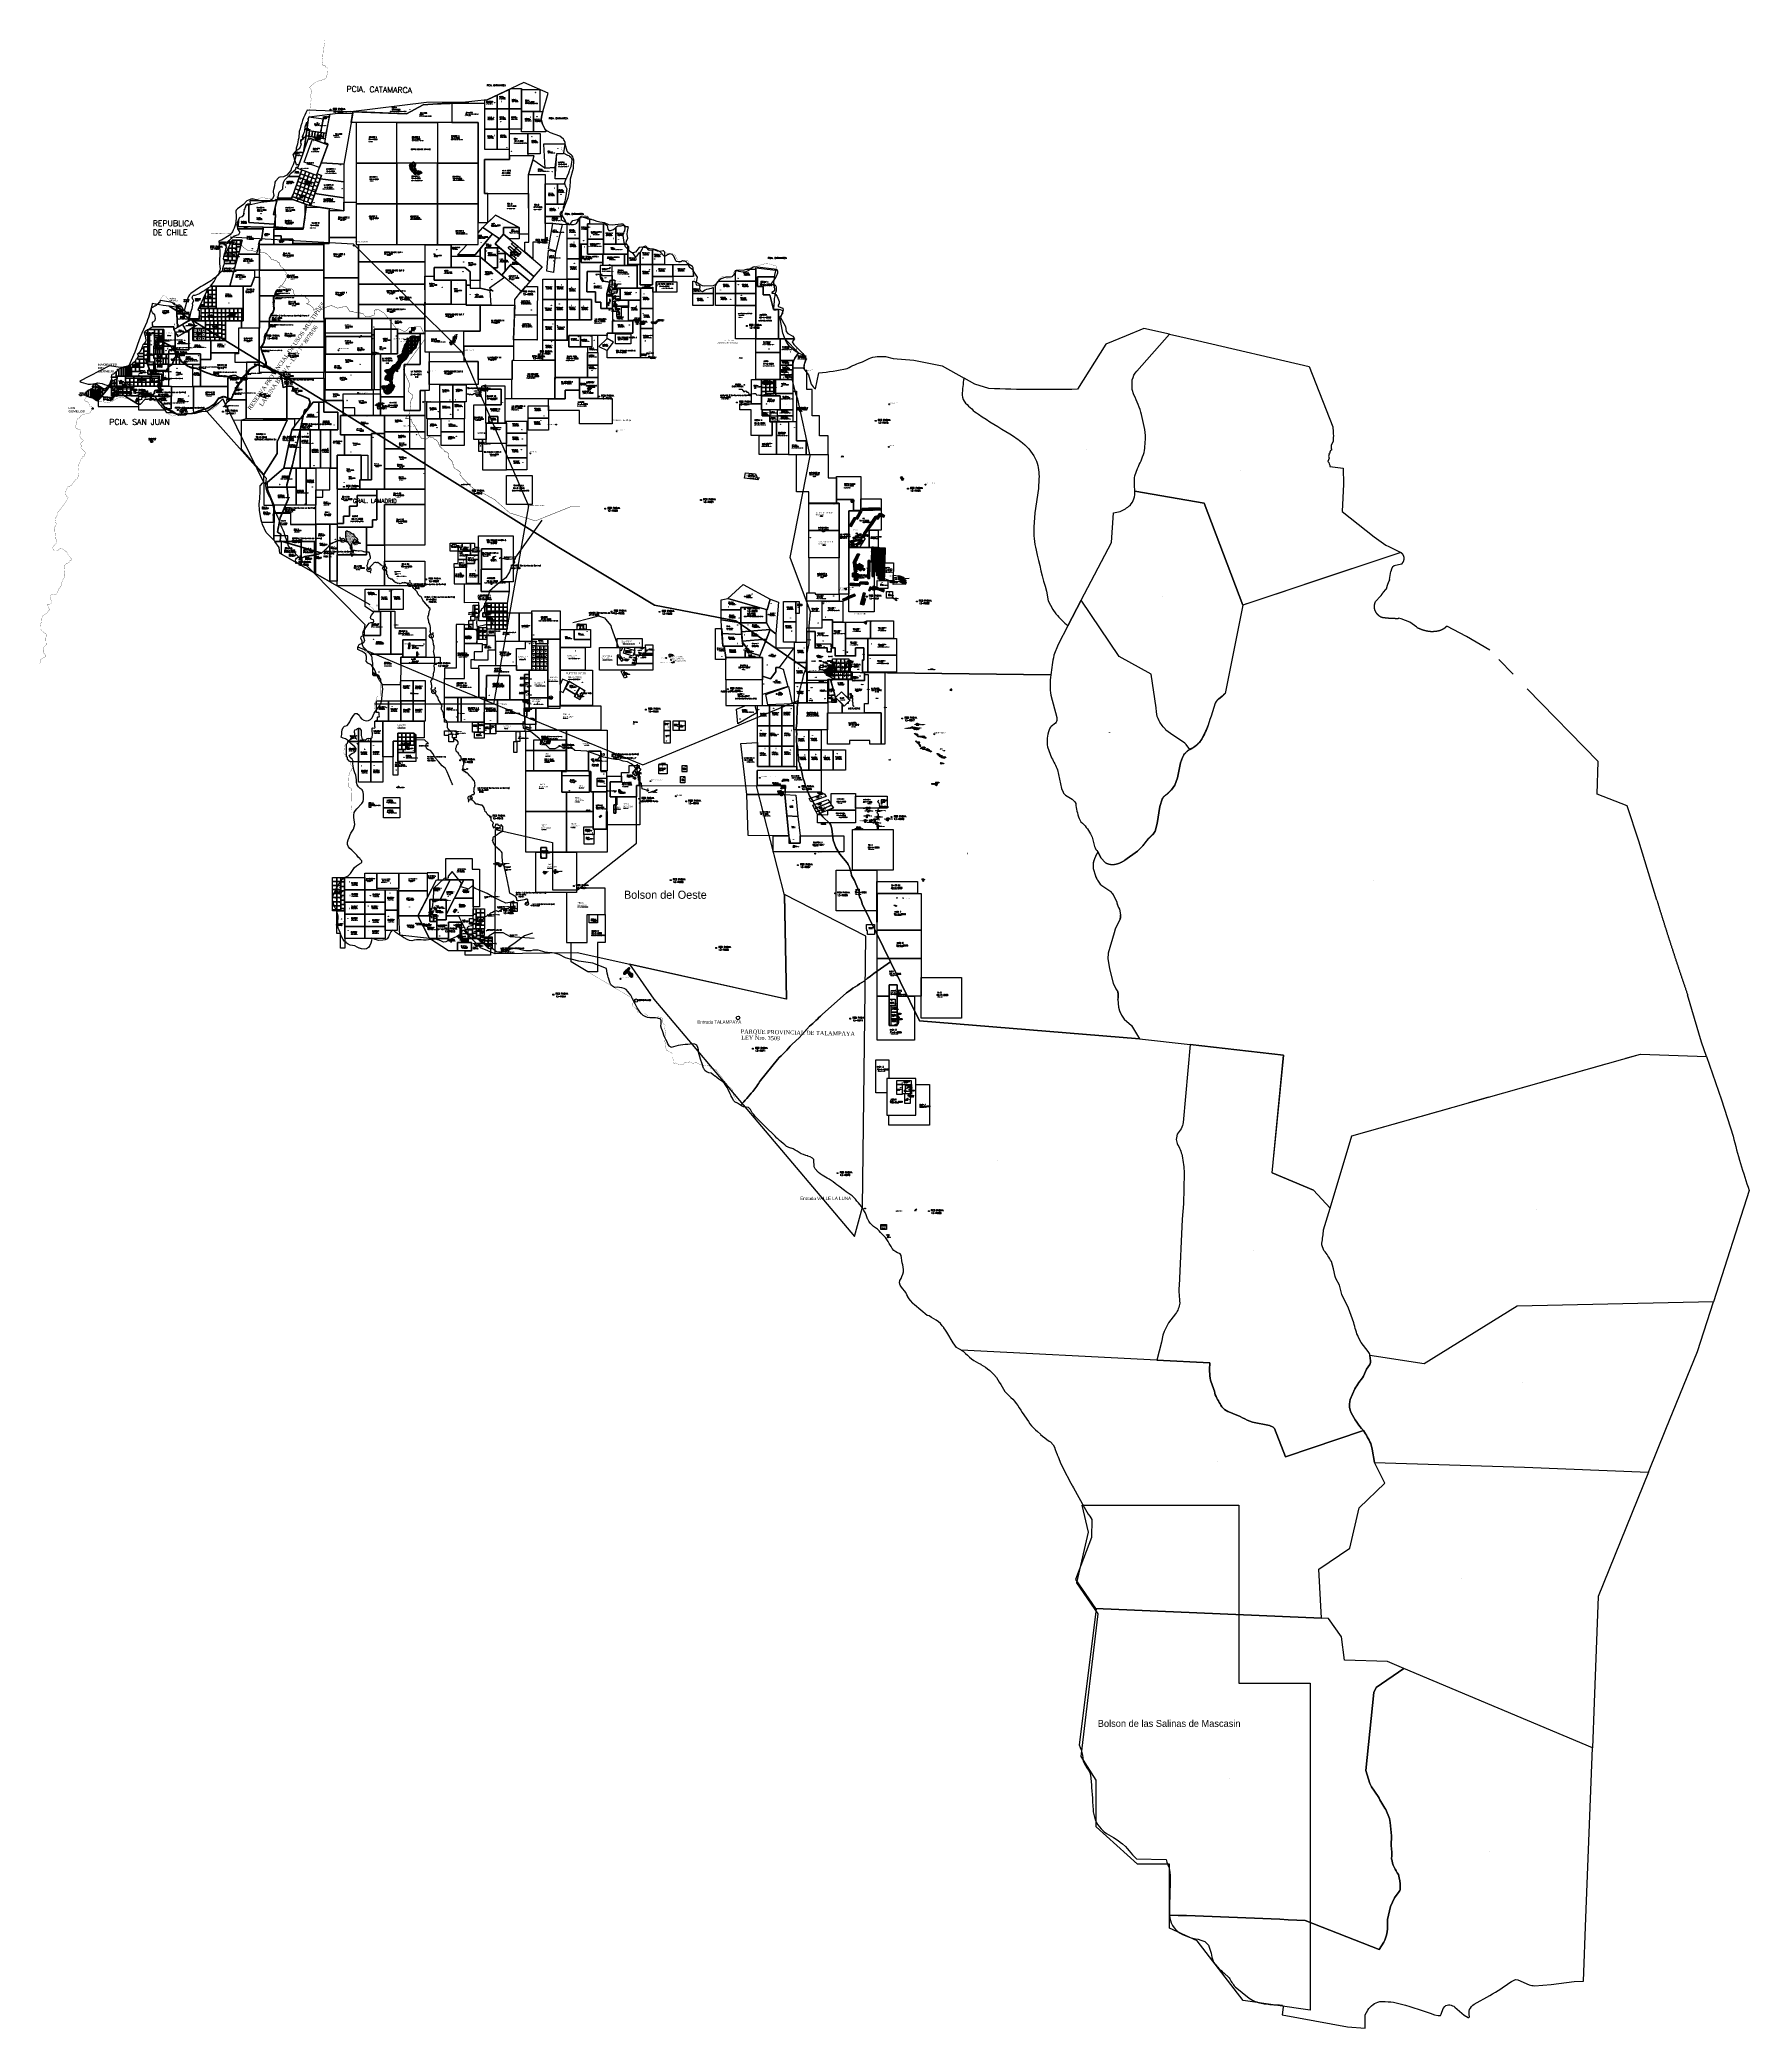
# Model space of a CAD drawing. Header units: metres. Extents: x -4406421 to 6012633, y 6449185 to 13337258.
# Drawn here: x 2424927 to 2845675, y 6456829 to 6946080 of the extents above; entities that cross this region are included whole.
import ezdxf

# ---------------------------------------------------------------- set-up
doc = ezdxf.new("R2010")
doc.units = ezdxf.units.M
doc.header["$LTSCALE"] = 20
doc.header["$MEASUREMENT"] = 0
doc.header["$PDMODE"] = 66
doc.header["$PDSIZE"] = 1
doc.linetypes.add('ACAD_ISO14W100', pattern=[25.5, 12, -3, 0.5, -3, 0.5, -3, 0.5, -3])
doc.linetypes.add('CENTER', pattern=[2, 1.25, -0.25, 0.25, -0.25])
doc.layers.get('0').update_dxf_attribs({"linetype": 'CONTINUOUS'})
for name, color, linetype in [('ALUVIONES', 191, 'CONTINUOUS'), ('BLOQUE-PASMA', 40, 'CONTINUOUS'), ('CAMINOS', 7, 'CONTINUOUS'), ('CANTERAS', 6, 'CONTINUOUS'), ('CATEOS', 7, 'CONTINUOUS'), ('ESCORIALES', 21, 'CONTINUOUS'), ('LIMDEP', 9, 'CONTINUOUS'), ('LIMITES', 119, 'CONTINUOUS'), ('LL', 7, 'CONTINUOUS'), ('MANIFEST', 1, 'CONTINUOUS'), ('MANIFEST-TEMP', 3, 'CONTINUOUS'), ('MINAPASMA', 40, 'CONTINUOUS'), ('MINAS', 76, 'CONTINUOUS'), ('P.A.S.M.A puntos', 241, 'CONTINUOUS'), ('PASMA NOMBRE', 40, 'CONTINUOUS'), ('SERVIDUMBRE', 44, 'CONTINUOUS'), ('ZONAS', 5, 'CONTINUOUS')]:
    doc.layers.add(name, color=color, linetype=linetype)
doc.layers.add('DEMASIA', color=7, linetype='CONTINUOUS', true_color=0xdefd91)
doc.layers.add('TITULARES', color=7, linetype='CONTINUOUS', true_color=0x04fbc6)
doc.styles.add('ITALICC', font='times.ttf', dxfattribs={"height": 1000})
doc.styles.add('ROMANS', font='romans.shx', dxfattribs={"oblique": 1.17516e-08, "height": 3})
doc.styles.add('ROMANT', font='romant', dxfattribs={"height": 1400})
pattern_1 = [(45, (0, 0), (-0.0883883476483, 0.0883883476483), [])]

# ---------------------------------------------------------------- blocks, each defined once
blk = doc.blocks.new('*X0')
at = {"color": 0, "linetype": 'Continuous'}
for p, q in [((2514273, 6869373), (2514300, 6869400)), ((2514273, 6869223), (2514300, 6869250)), ((2514273, 6869073), (2514300, 6869100)), ((2514279, 6869529), (2514300, 6869550)), ((2514300, 6869550), (2514450, 6869550)), ((2514300, 6869400), (2514450, 6869400)), ((2514300, 6869250), (2514450, 6869250)), ((2514300, 6869100), (2514450, 6869100)), ((2514328, 6869700), (2514450, 6869700)), ((2514378, 6869850), (2514450, 6869850)), ((2514427, 6870000), (2514450, 6870000)), ((2514450, 6870000), (2514477, 6870027)), ((2514450, 6869850), (2514477, 6869877)), ((2514450, 6869700), (2514477, 6869727)), ((2514450, 6869550), (2514477, 6869577)), ((2514450, 6869400), (2514477, 6869427)), ((2514450, 6869250), (2514477, 6869277)), ((2514450, 6869100), (2514477, 6869127)), ((2514573, 6870423), (2514600, 6870450)), ((2514573, 6870273), (2514600, 6870300)), ((2514573, 6870123), (2514600, 6870150)), ((2514573, 6869973), (2514600, 6870000)), ((2514573, 6869823), (2514600, 6869850)), ((2514573, 6869673), (2514600, 6869700)), ((2514573, 6869523), (2514600, 6869550)), ((2514573, 6869373), (2514600, 6869400)), ((2514573, 6869223), (2514600, 6869250)), ((2514573, 6869073), (2514600, 6869100)), ((2514600, 6870450), (2514750, 6870450)), ((2514600, 6870300), (2514750, 6870300)), ((2514600, 6870150), (2514750, 6870150)), ((2514600, 6870000), (2514750, 6870000)), ((2514600, 6869850), (2514750, 6869850)), ((2514600, 6869700), (2514750, 6869700)), ((2514600, 6869550), (2514750, 6869550)), ((2514600, 6869400), (2514750, 6869400)), ((2514600, 6869250), (2514750, 6869250)), ((2514600, 6869100), (2514750, 6869100)), ((2514634, 6870600), (2514750, 6870600)), ((2514691, 6870750), (2514750, 6870750)), ((2514739, 6870900), (2514750, 6870900)), ((2514750, 6870900), (2514777, 6870927)), ((2514750, 6870750), (2514777, 6870777)), ((2514750, 6870600), (2514777, 6870627)), ((2514750, 6870450), (2514777, 6870477)), ((2514750, 6870300), (2514777, 6870327)), ((2514750, 6870150), (2514777, 6870177)), ((2514750, 6870000), (2514777, 6870027)), ((2514750, 6869850), (2514777, 6869877)), ((2514750, 6869700), (2514777, 6869727)), ((2514750, 6869550), (2514777, 6869577)), ((2514750, 6869400), (2514777, 6869427)), ((2514750, 6869250), (2514777, 6869277)), ((2514750, 6869100), (2514777, 6869127)), ((2514873, 6871173), (2514900, 6871200)), ((2514873, 6871023), (2514900, 6871050)), ((2514873, 6870873), (2514900, 6870900)), ((2514873, 6870723), (2514900, 6870750)), ((2514873, 6870573), (2514900, 6870600)), ((2514873, 6870423), (2514900, 6870450)), ((2514873, 6870273), (2514900, 6870300)), ((2514873, 6870123), (2514900, 6870150)), ((2514873, 6869973), (2514900, 6870000)), ((2514873, 6869823), (2514900, 6869850)), ((2514873, 6869673), (2514900, 6869700)), ((2514873, 6869523), (2514900, 6869550)), ((2514873, 6869373), (2514900, 6869400)), ((2514873, 6869223), (2514900, 6869250)), ((2514873, 6869073), (2514900, 6869100)), ((2514878, 6871328), (2514900, 6871350)), ((2514900, 6871350), (2515050, 6871350)), ((2514900, 6871200), (2515050, 6871200)), ((2514900, 6871050), (2515050, 6871050)), ((2514900, 6870900), (2515050, 6870900)), ((2514900, 6870750), (2515050, 6870750)), ((2514900, 6870600), (2515050, 6870600)), ((2514900, 6870450), (2515050, 6870450)), ((2514900, 6870300), (2515050, 6870300)), ((2514900, 6870150), (2515050, 6870150)), ((2514900, 6870000), (2515050, 6870000)), ((2514900, 6869850), (2515050, 6869850)), ((2514900, 6869700), (2515050, 6869700)), ((2514900, 6869550), (2515050, 6869550)), ((2514900, 6869400), (2515050, 6869400)), ((2514900, 6869250), (2515050, 6869250)), ((2514900, 6869100), (2515050, 6869100)), ((2514942, 6871500), (2515050, 6871500)), ((2515050, 6871500), (2515077, 6871527)), ((2515050, 6871350), (2515077, 6871377)), ((2515050, 6871200), (2515077, 6871227)), ((2515050, 6871050), (2515077, 6871077)), ((2515050, 6870900), (2515077, 6870927)), ((2515050, 6870750), (2515077, 6870777)), ((2515050, 6870600), (2515077, 6870627)), ((2515050, 6870450), (2515077, 6870477)), ((2515050, 6870300), (2515077, 6870327)), ((2515050, 6870150), (2515077, 6870177)), ((2515050, 6870000), (2515077, 6870027)), ((2515050, 6869850), (2515077, 6869877)), ((2515050, 6869700), (2515077, 6869727)), ((2515050, 6869550), (2515077, 6869577)), ((2515050, 6869400), (2515077, 6869427)), ((2515050, 6869250), (2515077, 6869277)), ((2515050, 6869100), (2515077, 6869127)), ((2515173, 6871623), (2515200, 6871650)), ((2515173, 6871473), (2515200, 6871500)), ((2515173, 6871323), (2515200, 6871350)), ((2515173, 6871173), (2515200, 6871200)), ((2515173, 6871023), (2515200, 6871050)), ((2515173, 6870873), (2515200, 6870900)), ((2515173, 6870723), (2515200, 6870750)), ((2515173, 6870573), (2515200, 6870600)), ((2515173, 6870423), (2515200, 6870450)), ((2515173, 6870273), (2515200, 6870300)), ((2515173, 6870123), (2515200, 6870150)), ((2515173, 6869973), (2515200, 6870000)), ((2515173, 6869823), (2515200, 6869850)), ((2515173, 6869673), (2515200, 6869700)), ((2515173, 6869523), (2515200, 6869550)), ((2515173, 6869373), (2515200, 6869400)), ((2515173, 6869223), (2515200, 6869250)), ((2515173, 6869073), (2515200, 6869100)), ((2515200, 6871650), (2515350, 6871650)), ((2515200, 6871500), (2515350, 6871500)), ((2515200, 6871350), (2515350, 6871350)), ((2515200, 6871200), (2515350, 6871200)), ((2515200, 6871050), (2515350, 6871050)), ((2515200, 6870900), (2515350, 6870900)), ((2515200, 6870750), (2515350, 6870750)), ((2515200, 6870600), (2515350, 6870600)), ((2515200, 6870450), (2515350, 6870450)), ((2515200, 6870300), (2515350, 6870300)), ((2515200, 6870150), (2515350, 6870150)), ((2515200, 6870000), (2515350, 6870000)), ((2515200, 6869850), (2515350, 6869850)), ((2515200, 6869700), (2515350, 6869700)), ((2515200, 6869550), (2515350, 6869550)), ((2515200, 6869400), (2515350, 6869400)), ((2515200, 6869250), (2515350, 6869250)), ((2515200, 6869100), (2515350, 6869100)), ((2515324, 6871800), (2515350, 6871800)), ((2515350, 6871800), (2515377, 6871827)), ((2515350, 6871650), (2515377, 6871677)), ((2515350, 6871500), (2515377, 6871527)), ((2515350, 6871350), (2515377, 6871377)), ((2515350, 6871200), (2515377, 6871227)), ((2515350, 6871050), (2515377, 6871077)), ((2515350, 6870900), (2515377, 6870927)), ((2515350, 6870750), (2515377, 6870777)), ((2515350, 6870600), (2515377, 6870627)), ((2515350, 6870450), (2515377, 6870477)), ((2515350, 6870300), (2515377, 6870327)), ((2515350, 6870150), (2515377, 6870177)), ((2515350, 6870000), (2515377, 6870027)), ((2515350, 6869850), (2515377, 6869877)), ((2515350, 6869700), (2515377, 6869727)), ((2515350, 6869550), (2515377, 6869577)), ((2515350, 6869400), (2515377, 6869427)), ((2515350, 6869250), (2515377, 6869277)), ((2515350, 6869100), (2515377, 6869127)), ((2515473, 6872823), (2515500, 6872850)), ((2515473, 6872673), (2515500, 6872700)), ((2515473, 6872523), (2515500, 6872550)), ((2515473, 6872373), (2515500, 6872400)), ((2515473, 6872073), (2515500, 6872100)), ((2515473, 6871923), (2515500, 6871950)), ((2515473, 6871773), (2515500, 6871800)), ((2515473, 6871623), (2515500, 6871650)), ((2515473, 6871473), (2515500, 6871500)), ((2515473, 6871323), (2515500, 6871350)), ((2515473, 6871173), (2515500, 6871200)), ((2515473, 6871023), (2515500, 6871050)), ((2515473, 6870873), (2515500, 6870900)), ((2515473, 6870723), (2515500, 6870750)), ((2515473, 6870573), (2515500, 6870600)), ((2515473, 6870423), (2515500, 6870450)), ((2515473, 6870273), (2515500, 6870300)), ((2515473, 6870123), (2515500, 6870150)), ((2515473, 6869973), (2515500, 6870000)), ((2515473, 6869823), (2515500, 6869850)), ((2515473, 6869673), (2515500, 6869700)), ((2515473, 6869523), (2515500, 6869550)), ((2515473, 6869373), (2515500, 6869400)), ((2515473, 6869223), (2515500, 6869250)), ((2515473, 6869073), (2515500, 6869100)), ((2515478, 6872228), (2515500, 6872250)), ((2515500, 6872850), (2515616, 6872850)), ((2515500, 6872700), (2515650, 6872700)), ((2515500, 6872550), (2515650, 6872550)), ((2515500, 6872400), (2515650, 6872400)), ((2515500, 6872250), (2515650, 6872250)), ((2515500, 6872100), (2515650, 6872100)), ((2515500, 6871950), (2515650, 6871950)), ((2515500, 6871800), (2515650, 6871800)), ((2515500, 6871650), (2515650, 6871650)), ((2515500, 6871500), (2515650, 6871500)), ((2515500, 6871350), (2515650, 6871350)), ((2515500, 6871200), (2515650, 6871200)), ((2515500, 6871050), (2515650, 6871050)), ((2515500, 6870900), (2515650, 6870900)), ((2515500, 6870750), (2515650, 6870750)), ((2515500, 6870600), (2515650, 6870600)), ((2515500, 6870450), (2515650, 6870450)), ((2515500, 6870300), (2515650, 6870300)), ((2515500, 6870150), (2515650, 6870150)), ((2515500, 6870000), (2515650, 6870000)), ((2515500, 6869850), (2515650, 6869850)), ((2515500, 6869700), (2515650, 6869700)), ((2515500, 6869550), (2515650, 6869550)), ((2515500, 6869400), (2515650, 6869400)), ((2515500, 6869250), (2515650, 6869250)), ((2515500, 6869100), (2515650, 6869100)), ((2515650, 6872700), (2515677, 6872727)), ((2515650, 6872550), (2515677, 6872577)), ((2515650, 6872400), (2515677, 6872427)), ((2515650, 6872250), (2515677, 6872277)), ((2515650, 6872100), (2515677, 6872127)), ((2515650, 6871950), (2515677, 6871977)), ((2515650, 6871800), (2515677, 6871827)), ((2515650, 6871650), (2515677, 6871677)), ((2515650, 6871500), (2515677, 6871527)), ((2515650, 6871350), (2515677, 6871377)), ((2515650, 6871200), (2515677, 6871227)), ((2515650, 6871050), (2515677, 6871077)), ((2515650, 6870900), (2515677, 6870927)), ((2515650, 6870750), (2515677, 6870777)), ((2515650, 6870600), (2515677, 6870627)), ((2515650, 6870450), (2515677, 6870477)), ((2515650, 6870300), (2515677, 6870327)), ((2515650, 6870150), (2515677, 6870177)), ((2515650, 6870000), (2515677, 6870027)), ((2515650, 6869850), (2515677, 6869877)), ((2515650, 6869700), (2515677, 6869727)), ((2515650, 6869550), (2515677, 6869577)), ((2515650, 6869400), (2515677, 6869427)), ((2515650, 6869250), (2515677, 6869277)), ((2515650, 6869100), (2515677, 6869127)), ((2515773, 6872673), (2515800, 6872700)), ((2515773, 6872523), (2515800, 6872550)), ((2515773, 6872373), (2515800, 6872400)), ((2515773, 6872223), (2515800, 6872250)), ((2515773, 6872073), (2515800, 6872100)), ((2515773, 6871923), (2515800, 6871950)), ((2515773, 6871773), (2515800, 6871800)), ((2515773, 6871623), (2515800, 6871650)), ((2515773, 6871473), (2515800, 6871500)), ((2515773, 6871323), (2515800, 6871350)), ((2515773, 6871173), (2515800, 6871200)), ((2515773, 6871023), (2515800, 6871050)), ((2515773, 6870873), (2515800, 6870900)), ((2515773, 6870723), (2515800, 6870750)), ((2515773, 6870573), (2515800, 6870600)), ((2515773, 6870423), (2515800, 6870450)), ((2515773, 6870273), (2515800, 6870300)), ((2515773, 6870123), (2515800, 6870150)), ((2515773, 6869973), (2515800, 6870000)), ((2515773, 6869823), (2515800, 6869850)), ((2515773, 6869673), (2515800, 6869700)), ((2515773, 6869523), (2515800, 6869550)), ((2515773, 6869373), (2515800, 6869400)), ((2515773, 6869223), (2515800, 6869250)), ((2515773, 6869073), (2515800, 6869100)), ((2515800, 6872700), (2515950, 6872700)), ((2515800, 6872550), (2515950, 6872550)), ((2515800, 6872400), (2515950, 6872400)), ((2515800, 6872250), (2515950, 6872250)), ((2515800, 6872100), (2515950, 6872100)), ((2515800, 6871950), (2515950, 6871950)), ((2515800, 6871800), (2515950, 6871800)), ((2515800, 6871650), (2515950, 6871650)), ((2515800, 6871500), (2515950, 6871500)), ((2515800, 6871350), (2515950, 6871350)), ((2515800, 6871200), (2515950, 6871200)), ((2515800, 6871050), (2515950, 6871050)), ((2515800, 6870900), (2515950, 6870900)), ((2515800, 6870750), (2515950, 6870750)), ((2515800, 6870600), (2515950, 6870600)), ((2515800, 6870450), (2515950, 6870450)), ((2515800, 6870300), (2515950, 6870300)), ((2515800, 6870150), (2515950, 6870150)), ((2515800, 6870000), (2515950, 6870000)), ((2515800, 6869850), (2515950, 6869850)), ((2515800, 6869700), (2515950, 6869700)), ((2515800, 6869550), (2515950, 6869550)), ((2515800, 6869400), (2515950, 6869400)), ((2515800, 6869250), (2515950, 6869250)), ((2515800, 6869100), (2515950, 6869100)), ((2515895, 6872850), (2515950, 6872850)), ((2515950, 6872850), (2515977, 6872877)), ((2515950, 6872700), (2515977, 6872727)), ((2515950, 6872550), (2515977, 6872577)), ((2515950, 6872400), (2515977, 6872427)), ((2515950, 6872250), (2515977, 6872277)), ((2515950, 6872100), (2515977, 6872127)), ((2515950, 6871950), (2515977, 6871977)), ((2515950, 6871800), (2515977, 6871827)), ((2515950, 6871650), (2515977, 6871677)), ((2515950, 6871500), (2515977, 6871527)), ((2515950, 6871350), (2515977, 6871377)), ((2515950, 6871200), (2515977, 6871227)), ((2515950, 6871050), (2515977, 6871077)), ((2515950, 6870900), (2515977, 6870927)), ((2515950, 6870750), (2515977, 6870777)), ((2515950, 6870600), (2515977, 6870627)), ((2515950, 6870450), (2515977, 6870477)), ((2515950, 6870300), (2515977, 6870327)), ((2515950, 6870150), (2515977, 6870177)), ((2515950, 6870000), (2515977, 6870027)), ((2515950, 6869850), (2515977, 6869877)), ((2515950, 6869700), (2515977, 6869727)), ((2515950, 6869550), (2515977, 6869577)), ((2515950, 6869400), (2515977, 6869427)), ((2515950, 6869250), (2515977, 6869277)), ((2515950, 6869100), (2515977, 6869127)), ((2516073, 6872823), (2516100, 6872850)), ((2516073, 6872673), (2516100, 6872700)), ((2516073, 6872523), (2516100, 6872550)), ((2516073, 6872373), (2516100, 6872400)), ((2516073, 6872223), (2516100, 6872250)), ((2516073, 6872073), (2516100, 6872100)), ((2516073, 6871923), (2516100, 6871950)), ((2516073, 6871773), (2516100, 6871800)), ((2516073, 6871623), (2516100, 6871650)), ((2516073, 6871473), (2516100, 6871500)), ((2516073, 6871323), (2516100, 6871350)), ((2516073, 6871173), (2516100, 6871200)), ((2516073, 6871023), (2516100, 6871050)), ((2516073, 6870873), (2516100, 6870900)), ((2516073, 6870723), (2516100, 6870750)), ((2516073, 6870573), (2516100, 6870600)), ((2516073, 6870423), (2516100, 6870450)), ((2516073, 6870273), (2516100, 6870300)), ((2516073, 6870123), (2516100, 6870150)), ((2516073, 6869973), (2516100, 6870000)), ((2516073, 6869823), (2516100, 6869850)), ((2516073, 6869673), (2516100, 6869700)), ((2516073, 6869523), (2516100, 6869550)), ((2516073, 6869373), (2516100, 6869400)), ((2516073, 6869223), (2516100, 6869250)), ((2516073, 6869073), (2516100, 6869100)), ((2516100, 6872850), (2516250, 6872850)), ((2516100, 6872700), (2516250, 6872700)), ((2516100, 6872550), (2516250, 6872550)), ((2516100, 6872400), (2516250, 6872400)), ((2516100, 6872250), (2516250, 6872250)), ((2516100, 6872100), (2516250, 6872100)), ((2516100, 6871950), (2516250, 6871950)), ((2516100, 6871800), (2516250, 6871800)), ((2516100, 6871650), (2516250, 6871650)), ((2516100, 6871500), (2516250, 6871500)), ((2516100, 6871350), (2516250, 6871350)), ((2516100, 6871200), (2516250, 6871200)), ((2516100, 6871050), (2516250, 6871050)), ((2516100, 6870900), (2516250, 6870900)), ((2516100, 6870750), (2516250, 6870750)), ((2516100, 6870600), (2516250, 6870600)), ((2516100, 6870450), (2516250, 6870450)), ((2516100, 6870300), (2516250, 6870300)), ((2516100, 6870150), (2516250, 6870150)), ((2516100, 6870000), (2516250, 6870000)), ((2516100, 6869850), (2516250, 6869850)), ((2516100, 6869700), (2516250, 6869700)), ((2516100, 6869550), (2516250, 6869550)), ((2516100, 6869400), (2516250, 6869400)), ((2516100, 6869250), (2516250, 6869250)), ((2516100, 6869100), (2516250, 6869100)), ((2516128, 6873000), (2516250, 6873000)), ((2516246, 6873150), (2516250, 6873150)), ((2516250, 6873150), (2516277, 6873177)), ((2516250, 6873000), (2516277, 6873027)), ((2516250, 6872850), (2516277, 6872877)), ((2516250, 6872700), (2516277, 6872727)), ((2516250, 6872550), (2516277, 6872577)), ((2516250, 6872400), (2516277, 6872427)), ((2516250, 6872250), (2516277, 6872277)), ((2516250, 6872100), (2516277, 6872127)), ((2516250, 6871950), (2516277, 6871977)), ((2516250, 6871800), (2516277, 6871827)), ((2516250, 6871650), (2516277, 6871677)), ((2516250, 6871500), (2516277, 6871527)), ((2516250, 6871350), (2516277, 6871377)), ((2516250, 6871200), (2516277, 6871227)), ((2516250, 6871050), (2516277, 6871077)), ((2516250, 6870900), (2516277, 6870927)), ((2516250, 6870750), (2516277, 6870777)), ((2516250, 6870600), (2516277, 6870627)), ((2516250, 6870450), (2516277, 6870477)), ((2516250, 6870300), (2516277, 6870327)), ((2516250, 6870150), (2516277, 6870177)), ((2516250, 6870000), (2516277, 6870027)), ((2516250, 6869850), (2516277, 6869877)), ((2516250, 6869700), (2516277, 6869727)), ((2516250, 6869550), (2516277, 6869577)), ((2516250, 6869400), (2516277, 6869427)), ((2516250, 6869250), (2516277, 6869277)), ((2516250, 6869100), (2516277, 6869127)), ((2516373, 6873273), (2516400, 6873300)), ((2516373, 6873123), (2516400, 6873150)), ((2516373, 6872973), (2516400, 6873000)), ((2516373, 6872823), (2516400, 6872850)), ((2516373, 6872673), (2516400, 6872700)), ((2516373, 6872523), (2516400, 6872550)), ((2516373, 6872373), (2516400, 6872400)), ((2516373, 6872223), (2516400, 6872250)), ((2516373, 6872073), (2516400, 6872100)), ((2516373, 6871923), (2516400, 6871950)), ((2516373, 6871773), (2516400, 6871800)), ((2516373, 6871623), (2516400, 6871650)), ((2516373, 6871473), (2516400, 6871500)), ((2516373, 6871323), (2516400, 6871350)), ((2516373, 6871173), (2516400, 6871200)), ((2516373, 6871023), (2516400, 6871050)), ((2516373, 6870873), (2516400, 6870900)), ((2516373, 6870723), (2516400, 6870750)), ((2516373, 6870573), (2516400, 6870600)), ((2516373, 6870423), (2516400, 6870450)), ((2516373, 6870273), (2516400, 6870300)), ((2516373, 6870123), (2516400, 6870150)), ((2516373, 6869973), (2516400, 6870000)), ((2516373, 6869823), (2516400, 6869850)), ((2516373, 6869673), (2516400, 6869700)), ((2516373, 6869523), (2516400, 6869550)), ((2516373, 6869373), (2516400, 6869400)), ((2516373, 6869223), (2516400, 6869250)), ((2516400, 6873300), (2516550, 6873300)), ((2516400, 6873150), (2516550, 6873150)), ((2516400, 6873000), (2516550, 6873000)), ((2516400, 6872850), (2516550, 6872850)), ((2516400, 6872700), (2516550, 6872700)), ((2516400, 6872550), (2516550, 6872550)), ((2516400, 6872400), (2516550, 6872400)), ((2516400, 6872250), (2516550, 6872250)), ((2516400, 6872100), (2516550, 6872100)), ((2516400, 6871950), (2516550, 6871950)), ((2516400, 6871800), (2516550, 6871800)), ((2516400, 6871650), (2516550, 6871650)), ((2516400, 6871500), (2516550, 6871500)), ((2516400, 6871350), (2516550, 6871350)), ((2516400, 6871200), (2516550, 6871200)), ((2516400, 6871050), (2516550, 6871050)), ((2516400, 6870900), (2516550, 6870900)), ((2516400, 6870750), (2516550, 6870750)), ((2516400, 6870600), (2516550, 6870600)), ((2516400, 6870450), (2516550, 6870450)), ((2516400, 6870300), (2516550, 6870300)), ((2516400, 6870150), (2516550, 6870150)), ((2516400, 6870000), (2516550, 6870000)), ((2516400, 6869850), (2516550, 6869850)), ((2516400, 6869700), (2516550, 6869700)), ((2516400, 6869550), (2516550, 6869550)), ((2516400, 6869400), (2516550, 6869400)), ((2516400, 6869250), (2516476, 6869250)), ((2516550, 6873300), (2516577, 6873327)), ((2516550, 6873150), (2516577, 6873177)), ((2516550, 6873000), (2516577, 6873027)), ((2516550, 6872850), (2516577, 6872877)), ((2516550, 6872700), (2516577, 6872727)), ((2516550, 6872550), (2516577, 6872577)), ((2516550, 6872400), (2516577, 6872427)), ((2516550, 6872250), (2516577, 6872277)), ((2516550, 6872100), (2516577, 6872127)), ((2516550, 6871950), (2516577, 6871977)), ((2516550, 6871800), (2516577, 6871827)), ((2516550, 6871650), (2516577, 6871677)), ((2516550, 6871500), (2516577, 6871527)), ((2516550, 6871350), (2516577, 6871377)), ((2516550, 6871200), (2516577, 6871227)), ((2516550, 6871050), (2516577, 6871077)), ((2516550, 6870900), (2516577, 6870927)), ((2516550, 6870750), (2516577, 6870777)), ((2516550, 6870600), (2516577, 6870627)), ((2516550, 6870450), (2516577, 6870477)), ((2516550, 6870300), (2516577, 6870327)), ((2516550, 6870150), (2516577, 6870177)), ((2516550, 6870000), (2516577, 6870027)), ((2516550, 6869850), (2516577, 6869877)), ((2516550, 6869700), (2516577, 6869727)), ((2516550, 6869550), (2516577, 6869577)), ((2516550, 6869400), (2516577, 6869427)), ((2516673, 6873423), (2516700, 6873450)), ((2516673, 6873273), (2516700, 6873300)), ((2516673, 6873123), (2516700, 6873150)), ((2516673, 6872973), (2516700, 6873000)), ((2516673, 6872823), (2516700, 6872850)), ((2516673, 6872673), (2516700, 6872700)), ((2516673, 6872523), (2516700, 6872550)), ((2516673, 6872373), (2516700, 6872400)), ((2516673, 6872223), (2516700, 6872250)), ((2516673, 6872073), (2516700, 6872100)), ((2516673, 6871923), (2516700, 6871950)), ((2516673, 6871773), (2516700, 6871800)), ((2516673, 6871623), (2516700, 6871650)), ((2516673, 6871473), (2516700, 6871500)), ((2516673, 6871323), (2516700, 6871350)), ((2516673, 6871173), (2516700, 6871200)), ((2516673, 6871023), (2516700, 6871050)), ((2516673, 6870873), (2516700, 6870900)), ((2516673, 6870723), (2516700, 6870750)), ((2516673, 6870573), (2516700, 6870600)), ((2516673, 6870423), (2516700, 6870450)), ((2516673, 6870273), (2516700, 6870300)), ((2516673, 6870123), (2516700, 6870150)), ((2516673, 6869973), (2516700, 6870000)), ((2516673, 6869823), (2516700, 6869850)), ((2516673, 6869673), (2516700, 6869700)), ((2516700, 6873300), (2516850, 6873300)), ((2516700, 6873150), (2516850, 6873150)), ((2516700, 6873000), (2516850, 6873000)), ((2516700, 6872850), (2516850, 6872850)), ((2516700, 6872700), (2516850, 6872700)), ((2516700, 6872550), (2516850, 6872550)), ((2516700, 6872400), (2516850, 6872400)), ((2516700, 6872250), (2516850, 6872250)), ((2516700, 6872100), (2516850, 6872100)), ((2516700, 6871950), (2516850, 6871950)), ((2516700, 6871800), (2516850, 6871800)), ((2516700, 6871650), (2516850, 6871650)), ((2516700, 6871500), (2516850, 6871500)), ((2516700, 6871350), (2516850, 6871350)), ((2516700, 6871200), (2516850, 6871200)), ((2516700, 6871050), (2516850, 6871050)), ((2516700, 6870900), (2516850, 6870900)), ((2516700, 6870750), (2516850, 6870750)), ((2516700, 6870600), (2516850, 6870600)), ((2516700, 6870450), (2516850, 6870450)), ((2516700, 6870300), (2516850, 6870300)), ((2516700, 6870150), (2516850, 6870150)), ((2516700, 6870000), (2516850, 6870000)), ((2516700, 6869850), (2516850, 6869850)), ((2516700, 6869700), (2516724, 6869700)), ((2516850, 6873450), (2516869, 6873469)), ((2516850, 6873300), (2516877, 6873327)), ((2516850, 6873150), (2516877, 6873177)), ((2516850, 6873000), (2516877, 6873027)), ((2516850, 6872850), (2516877, 6872877)), ((2516850, 6872700), (2516877, 6872727)), ((2516850, 6872550), (2516877, 6872577)), ((2516850, 6872400), (2516877, 6872427)), ((2516850, 6872250), (2516877, 6872277)), ((2516850, 6872100), (2516877, 6872127)), ((2516850, 6871950), (2516877, 6871977)), ((2516850, 6871800), (2516877, 6871827)), ((2516850, 6871650), (2516877, 6871677)), ((2516850, 6871500), (2516877, 6871527)), ((2516850, 6871350), (2516877, 6871377)), ((2516850, 6871200), (2516877, 6871227)), ((2516850, 6871050), (2516877, 6871077)), ((2516850, 6870900), (2516877, 6870927)), ((2516850, 6870750), (2516877, 6870777)), ((2516850, 6870600), (2516877, 6870627)), ((2516850, 6870450), (2516877, 6870477)), ((2516850, 6870300), (2516877, 6870327)), ((2516850, 6870150), (2516877, 6870177)), ((2516850, 6870000), (2516877, 6870027)), ((2516850, 6869850), (2516877, 6869877)), ((2516973, 6873423), (2517000, 6873450)), ((2516973, 6873273), (2517000, 6873300)), ((2516973, 6873123), (2517000, 6873150)), ((2516973, 6872973), (2517000, 6873000)), ((2516973, 6872823), (2517000, 6872850)), ((2516973, 6872673), (2517000, 6872700)), ((2516973, 6872523), (2517000, 6872550)), ((2516973, 6872373), (2517000, 6872400)), ((2516973, 6872223), (2517000, 6872250)), ((2516973, 6872073), (2517000, 6872100)), ((2516973, 6871923), (2517000, 6871950)), ((2516973, 6871773), (2517000, 6871800)), ((2516973, 6871623), (2517000, 6871650)), ((2516973, 6871473), (2517000, 6871500)), ((2516973, 6871323), (2517000, 6871350)), ((2516973, 6871173), (2517000, 6871200)), ((2516973, 6871023), (2517000, 6871050)), ((2516973, 6870873), (2517000, 6870900)), ((2516973, 6870723), (2517000, 6870750)), ((2516973, 6870573), (2517000, 6870600)), ((2516973, 6870423), (2517000, 6870450)), ((2516973, 6870273), (2517000, 6870300)), ((2516973, 6870123), (2517000, 6870150)), ((2516973, 6869973), (2517000, 6870000)), ((2517000, 6873300), (2517150, 6873300)), ((2517000, 6873150), (2517150, 6873150)), ((2517000, 6873000), (2517150, 6873000)), ((2517000, 6872850), (2517150, 6872850)), ((2517000, 6872700), (2517150, 6872700)), ((2517000, 6872550), (2517150, 6872550)), ((2517000, 6872400), (2517150, 6872400)), ((2517000, 6872250), (2517150, 6872250)), ((2517000, 6872100), (2517150, 6872100)), ((2517000, 6871950), (2517150, 6871950)), ((2517000, 6871800), (2517150, 6871800)), ((2517000, 6871650), (2517150, 6871650)), ((2517000, 6871500), (2517150, 6871500)), ((2517000, 6871350), (2517150, 6871350)), ((2517000, 6871200), (2517150, 6871200)), ((2517000, 6871050), (2517150, 6871050)), ((2517000, 6870900), (2517150, 6870900)), ((2517000, 6870750), (2517150, 6870750)), ((2517000, 6870600), (2517150, 6870600)), ((2517000, 6870450), (2517150, 6870450)), ((2517000, 6870300), (2517150, 6870300)), ((2517000, 6870150), (2517150, 6870150)), ((2517000, 6870000), (2517049, 6870000)), ((2517150, 6873450), (2517158, 6873458)), ((2517150, 6873300), (2517177, 6873327)), ((2517150, 6873150), (2517177, 6873177)), ((2517150, 6873000), (2517177, 6873027)), ((2517150, 6872850), (2517177, 6872877)), ((2517150, 6872700), (2517177, 6872727)), ((2517150, 6872550), (2517177, 6872577)), ((2517150, 6872400), (2517177, 6872427)), ((2517150, 6872250), (2517177, 6872277)), ((2517150, 6872100), (2517177, 6872127)), ((2517150, 6871950), (2517177, 6871977)), ((2517150, 6871800), (2517177, 6871827)), ((2517150, 6871650), (2517177, 6871677)), ((2517150, 6871500), (2517177, 6871527)), ((2517150, 6871350), (2517177, 6871377)), ((2517150, 6871200), (2517177, 6871227)), ((2517150, 6871050), (2517177, 6871077)), ((2517150, 6870900), (2517177, 6870927)), ((2517150, 6870750), (2517177, 6870777)), ((2517150, 6870600), (2517177, 6870627)), ((2517150, 6870450), (2517177, 6870477)), ((2517150, 6870300), (2517177, 6870327)), ((2517150, 6870150), (2517177, 6870177)), ((2517273, 6873423), (2517280, 6873430)), ((2517273, 6873273), (2517300, 6873300)), ((2517273, 6873123), (2517300, 6873150)), ((2517273, 6872973), (2517300, 6873000)), ((2517273, 6872823), (2517300, 6872850)), ((2517273, 6872673), (2517300, 6872700)), ((2517273, 6872523), (2517300, 6872550)), ((2517273, 6872373), (2517300, 6872400)), ((2517273, 6872223), (2517300, 6872250)), ((2517273, 6872073), (2517300, 6872100)), ((2517273, 6871923), (2517300, 6871950)), ((2517273, 6871773), (2517300, 6871800)), ((2517273, 6871623), (2517300, 6871650)), ((2517273, 6871473), (2517300, 6871500)), ((2517273, 6871323), (2517300, 6871350)), ((2517273, 6871173), (2517300, 6871200)), ((2517273, 6871023), (2517300, 6871050)), ((2517273, 6870873), (2517300, 6870900)), ((2517273, 6870723), (2517300, 6870750)), ((2517273, 6870573), (2517300, 6870600)), ((2517273, 6870423), (2517300, 6870450)), ((2517273, 6870273), (2517300, 6870300)), ((2517300, 6873300), (2517450, 6873300)), ((2517300, 6873150), (2517450, 6873150)), ((2517300, 6873000), (2517450, 6873000)), ((2517300, 6872850), (2517450, 6872850)), ((2517300, 6872700), (2517450, 6872700)), ((2517300, 6872550), (2517450, 6872550)), ((2517300, 6872400), (2517450, 6872400)), ((2517300, 6872250), (2517450, 6872250)), ((2517300, 6872100), (2517450, 6872100)), ((2517300, 6871950), (2517450, 6871950)), ((2517300, 6871800), (2517450, 6871800)), ((2517300, 6871650), (2517450, 6871650)), ((2517300, 6871500), (2517450, 6871500)), ((2517300, 6871350), (2517450, 6871350)), ((2517300, 6871200), (2517450, 6871200)), ((2517300, 6871050), (2517450, 6871050)), ((2517300, 6870900), (2517450, 6870900)), ((2517300, 6870750), (2517450, 6870750)), ((2517300, 6870600), (2517450, 6870600)), ((2517300, 6870450), (2517450, 6870450)), ((2517300, 6870300), (2517429, 6870300)), ((2517450, 6873300), (2517477, 6873327)), ((2517450, 6873150), (2517477, 6873177)), ((2517450, 6873000), (2517477, 6873027)), ((2517450, 6872850), (2517477, 6872877)), ((2517450, 6872700), (2517477, 6872727)), ((2517450, 6872550), (2517477, 6872577)), ((2517450, 6872400), (2517477, 6872427)), ((2517450, 6872250), (2517477, 6872277)), ((2517450, 6872100), (2517477, 6872127)), ((2517450, 6871950), (2517477, 6871977)), ((2517450, 6871800), (2517477, 6871827)), ((2517450, 6871650), (2517477, 6871677)), ((2517450, 6871500), (2517477, 6871527)), ((2517450, 6871350), (2517477, 6871377)), ((2517450, 6871200), (2517477, 6871227)), ((2517450, 6871050), (2517477, 6871077)), ((2517450, 6870900), (2517477, 6870927)), ((2517450, 6870750), (2517477, 6870777)), ((2517450, 6870600), (2517477, 6870627)), ((2517450, 6870450), (2517477, 6870477)), ((2517573, 6873273), (2517600, 6873300)), ((2517573, 6873123), (2517600, 6873150)), ((2517573, 6872973), (2517600, 6873000)), ((2517573, 6872823), (2517600, 6872850)), ((2517573, 6872673), (2517600, 6872700)), ((2517573, 6872523), (2517600, 6872550)), ((2517573, 6872373), (2517600, 6872400)), ((2517573, 6872223), (2517600, 6872250)), ((2517573, 6872073), (2517600, 6872100)), ((2517573, 6871923), (2517600, 6871950)), ((2517573, 6871773), (2517600, 6871800)), ((2517573, 6871623), (2517600, 6871650)), ((2517573, 6871473), (2517600, 6871500)), ((2517573, 6871323), (2517600, 6871350)), ((2517573, 6871173), (2517600, 6871200)), ((2517573, 6871023), (2517600, 6871050)), ((2517573, 6870873), (2517600, 6870900)), ((2517573, 6870723), (2517600, 6870750)), ((2517573, 6870573), (2517600, 6870600)), ((2517600, 6873300), (2517750, 6873300)), ((2517600, 6873150), (2517750, 6873150)), ((2517600, 6873000), (2517750, 6873000)), ((2517600, 6872850), (2517750, 6872850)), ((2517600, 6872700), (2517750, 6872700)), ((2517600, 6872550), (2517750, 6872550)), ((2517600, 6872400), (2517750, 6872400)), ((2517600, 6872250), (2517750, 6872250)), ((2517600, 6872100), (2517750, 6872100)), ((2517600, 6871950), (2517750, 6871950)), ((2517600, 6871800), (2517750, 6871800)), ((2517600, 6871650), (2517750, 6871650)), ((2517600, 6871500), (2517750, 6871500)), ((2517600, 6871350), (2517750, 6871350)), ((2517600, 6871200), (2517750, 6871200)), ((2517600, 6871050), (2517750, 6871050)), ((2517600, 6870900), (2517701, 6870900)), ((2517600, 6870750), (2517653, 6870750)), ((2517600, 6870600), (2517607, 6870600)), ((2517750, 6873300), (2517777, 6873327)), ((2517750, 6873150), (2517777, 6873177)), ((2517750, 6873000), (2517777, 6873027)), ((2517750, 6872850), (2517777, 6872877)), ((2517750, 6872700), (2517777, 6872727)), ((2517750, 6872550), (2517777, 6872577)), ((2517750, 6872400), (2517777, 6872427)), ((2517750, 6872250), (2517777, 6872277)), ((2517750, 6872100), (2517777, 6872127)), ((2517750, 6871950), (2517777, 6871977)), ((2517750, 6871800), (2517777, 6871827)), ((2517750, 6871650), (2517777, 6871677)), ((2517750, 6871500), (2517777, 6871527)), ((2517750, 6871350), (2517777, 6871377)), ((2517750, 6871200), (2517777, 6871227)), ((2517750, 6871050), (2517751, 6871051)), ((2517873, 6873273), (2517900, 6873300)), ((2517873, 6873123), (2517900, 6873150)), ((2517873, 6872973), (2517900, 6873000)), ((2517873, 6872823), (2517900, 6872850)), ((2517873, 6872673), (2517900, 6872700)), ((2517873, 6872523), (2517900, 6872550)), ((2517873, 6872373), (2517900, 6872400)), ((2517873, 6872223), (2517900, 6872250)), ((2517873, 6872073), (2517900, 6872100)), ((2517873, 6871923), (2517900, 6871950)), ((2517873, 6871773), (2517900, 6871800)), ((2517873, 6871623), (2517900, 6871650)), ((2517873, 6871473), (2517900, 6871500)), ((2517900, 6873300), (2518050, 6873300)), ((2517900, 6873150), (2518050, 6873150)), ((2517900, 6873000), (2518050, 6873000)), ((2517900, 6872850), (2518050, 6872850)), ((2517900, 6872700), (2518050, 6872700)), ((2517900, 6872550), (2518050, 6872550)), ((2517900, 6872400), (2518050, 6872400)), ((2517900, 6872250), (2518050, 6872250)), ((2517900, 6872100), (2518050, 6872100)), ((2517900, 6871950), (2518050, 6871950)), ((2517900, 6871800), (2518050, 6871800)), ((2517900, 6871650), (2517985, 6871650)), ((2517900, 6871500), (2517921, 6871500)), ((2518050, 6873300), (2518077, 6873327)), ((2518050, 6873150), (2518077, 6873177)), ((2518050, 6873000), (2518077, 6873027)), ((2518050, 6872850), (2518077, 6872877)), ((2518050, 6872700), (2518077, 6872727)), ((2518050, 6872550), (2518077, 6872577)), ((2518050, 6872400), (2518077, 6872427)), ((2518050, 6872250), (2518077, 6872277)), ((2518050, 6872100), (2518077, 6872127)), ((2518050, 6871950), (2518077, 6871977)), ((2518050, 6871800), (2518069, 6871819)), ((2518173, 6873273), (2518200, 6873300)), ((2518173, 6873123), (2518200, 6873150)), ((2518173, 6872973), (2518200, 6873000)), ((2518173, 6872823), (2518200, 6872850)), ((2518173, 6872673), (2518200, 6872700)), ((2518173, 6872523), (2518200, 6872550)), ((2518173, 6872373), (2518200, 6872400)), ((2518173, 6872223), (2518200, 6872250)), ((2518173, 6872073), (2518197, 6872097)), ((2518200, 6873300), (2518291, 6873300)), ((2518200, 6873150), (2518340, 6873150)), ((2518200, 6873000), (2518296, 6873000)), ((2518200, 6872850), (2518313, 6872850)), ((2518200, 6872700), (2518323, 6872700)), ((2518200, 6872550), (2518300, 6872550)), ((2518200, 6872400), (2518276, 6872400)), ((2518200, 6872250), (2518252, 6872250)), ((2509930, 6864750), (2509950, 6864750)), ((2509950, 6864750), (2509977, 6864777)), ((2510073, 6864873), (2510100, 6864900)), ((2510073, 6864723), (2510100, 6864750)), ((2510097, 6864597), (2510100, 6864600)), ((2510100, 6864900), (2510250, 6864900)), ((2510100, 6864750), (2510250, 6864750)), ((2510100, 6864600), (2510250, 6864600)), ((2510169, 6865050), (2510250, 6865050)), ((2510250, 6865050), (2510277, 6865077)), ((2510250, 6864900), (2510277, 6864927)), ((2510250, 6864750), (2510277, 6864777)), ((2510250, 6864600), (2510277, 6864627)), ((2510373, 6865023), (2510400, 6865050)), ((2510373, 6864873), (2510400, 6864900)), ((2510373, 6864723), (2510400, 6864750)), ((2510373, 6864573), (2510400, 6864600)), ((2510386, 6864436), (2510400, 6864450)), ((2510400, 6865050), (2510550, 6865050)), ((2510400, 6864900), (2510550, 6864900)), ((2510400, 6864750), (2510550, 6864750)), ((2510400, 6864600), (2510550, 6864600)), ((2510400, 6864450), (2510550, 6864450)), ((2510434, 6864300), (2510550, 6864300)), ((2510550, 6865050), (2510577, 6865077)), ((2510550, 6864900), (2510577, 6864927)), ((2510550, 6864750), (2510577, 6864777)), ((2510550, 6864600), (2510577, 6864627)), ((2510550, 6864450), (2510577, 6864477)), ((2510550, 6864300), (2510577, 6864327)), ((2510673, 6865023), (2510700, 6865050)), ((2510673, 6864873), (2510700, 6864900)), ((2510673, 6864723), (2510700, 6864750)), ((2510673, 6864573), (2510700, 6864600)), ((2510673, 6864423), (2510700, 6864450)), ((2510673, 6864273), (2510700, 6864300)), ((2510700, 6865050), (2510850, 6865050)), ((2510700, 6864900), (2510850, 6864900)), ((2510700, 6864750), (2510850, 6864750)), ((2510700, 6864600), (2510850, 6864600)), ((2510700, 6864450), (2510850, 6864450)), ((2510700, 6864300), (2510850, 6864300)), ((2510850, 6865050), (2510877, 6865077)), ((2510850, 6864900), (2510877, 6864927)), ((2510850, 6864750), (2510877, 6864777)), ((2510850, 6864600), (2510877, 6864627)), ((2510850, 6864450), (2510877, 6864477)), ((2510850, 6864300), (2510877, 6864327)), ((2510973, 6865173), (2511000, 6865200)), ((2510973, 6865023), (2511000, 6865050)), ((2510973, 6864873), (2511000, 6864900)), ((2510973, 6864723), (2511000, 6864750)), ((2510973, 6864573), (2511000, 6864600)), ((2510973, 6864423), (2511000, 6864450)), ((2510973, 6864273), (2511000, 6864300)), ((2511000, 6865200), (2511150, 6865200)), ((2511000, 6865050), (2511150, 6865050)), ((2511000, 6864900), (2511150, 6864900)), ((2511000, 6864750), (2511150, 6864750)), ((2511000, 6864600), (2511150, 6864600)), ((2511000, 6864450), (2511150, 6864450)), ((2511000, 6864300), (2511150, 6864300)), ((2511150, 6865200), (2511177, 6865227)), ((2511150, 6865050), (2511177, 6865077)), ((2511150, 6864900), (2511177, 6864927)), ((2511150, 6864750), (2511177, 6864777)), ((2511150, 6864600), (2511177, 6864627)), ((2511150, 6864450), (2511177, 6864477)), ((2511150, 6864300), (2511177, 6864327)), ((2511273, 6865323), (2511300, 6865350)), ((2511273, 6865173), (2511300, 6865200)), ((2511273, 6865023), (2511300, 6865050)), ((2511273, 6864873), (2511300, 6864900)), ((2511273, 6864723), (2511300, 6864750)), ((2511273, 6864573), (2511300, 6864600)), ((2511273, 6864423), (2511300, 6864450)), ((2511273, 6864273), (2511300, 6864300)), ((2511300, 6865350), (2511450, 6865350)), ((2511300, 6865200), (2511450, 6865200)), ((2511300, 6865050), (2511450, 6865050)), ((2511300, 6864900), (2511450, 6864900)), ((2511300, 6864750), (2511450, 6864750)), ((2511300, 6864600), (2511450, 6864600)), ((2511300, 6864450), (2511450, 6864450)), ((2511300, 6864300), (2511450, 6864300)), ((2511450, 6865350), (2511477, 6865377)), ((2511450, 6865200), (2511477, 6865227)), ((2511450, 6865050), (2511477, 6865077)), ((2511450, 6864900), (2511477, 6864927)), ((2511450, 6864750), (2511477, 6864777)), ((2511450, 6864600), (2511477, 6864627)), ((2511450, 6864450), (2511477, 6864477)), ((2511450, 6864300), (2511477, 6864327)), ((2511573, 6865473), (2511600, 6865500)), ((2511573, 6865323), (2511600, 6865350)), ((2511573, 6865173), (2511600, 6865200)), ((2511573, 6865023), (2511600, 6865050)), ((2511573, 6864873), (2511600, 6864900)), ((2511573, 6864723), (2511600, 6864750)), ((2511573, 6864573), (2511600, 6864600)), ((2511573, 6864423), (2511600, 6864450)), ((2511573, 6864273), (2511600, 6864300)), ((2511600, 6865500), (2511750, 6865500)), ((2511600, 6865350), (2511750, 6865350)), ((2511600, 6865200), (2511750, 6865200)), ((2511600, 6865050), (2511750, 6865050)), ((2511600, 6864900), (2511750, 6864900)), ((2511600, 6864750), (2511750, 6864750)), ((2511600, 6864600), (2511750, 6864600)), ((2511600, 6864450), (2511750, 6864450)), ((2511600, 6864300), (2511750, 6864300)), ((2511644, 6865650), (2511750, 6865650)), ((2511750, 6865650), (2511777, 6865677)), ((2511750, 6865500), (2511777, 6865527)), ((2511750, 6865350), (2511777, 6865377)), ((2511750, 6865200), (2511777, 6865227)), ((2511750, 6865050), (2511777, 6865077)), ((2511750, 6864900), (2511777, 6864927)), ((2511750, 6864750), (2511777, 6864777)), ((2511750, 6864600), (2511777, 6864627)), ((2511750, 6864450), (2511777, 6864477)), ((2511750, 6864300), (2511777, 6864327)), ((2511873, 6865923), (2511900, 6865950)), ((2511873, 6865773), (2511900, 6865800)), ((2511873, 6865623), (2511900, 6865650)), ((2511873, 6865473), (2511900, 6865500)), ((2511873, 6865323), (2511900, 6865350)), ((2511873, 6865173), (2511900, 6865200)), ((2511873, 6865023), (2511900, 6865050)), ((2511873, 6864873), (2511900, 6864900)), ((2511873, 6864723), (2511900, 6864750)), ((2511873, 6864573), (2511900, 6864600)), ((2511873, 6864423), (2511900, 6864450)), ((2511873, 6864273), (2511900, 6864300)), ((2511900, 6865950), (2512050, 6865950)), ((2511900, 6865800), (2512050, 6865800)), ((2511900, 6865650), (2512050, 6865650)), ((2511900, 6865500), (2512050, 6865500)), ((2511900, 6865350), (2512050, 6865350)), ((2511900, 6865200), (2512050, 6865200)), ((2511900, 6865050), (2512050, 6865050)), ((2511900, 6864900), (2512050, 6864900)), ((2511900, 6864750), (2512050, 6864750)), ((2511900, 6864600), (2512050, 6864600)), ((2511900, 6864450), (2512050, 6864450)), ((2511900, 6864300), (2512050, 6864300)), ((2512015, 6866100), (2512050, 6866100)), ((2512050, 6866100), (2512077, 6866127)), ((2512050, 6865950), (2512077, 6865977)), ((2512050, 6865800), (2512077, 6865827)), ((2512050, 6865650), (2512077, 6865677)), ((2512050, 6865500), (2512077, 6865527)), ((2512050, 6865350), (2512077, 6865377)), ((2512050, 6865200), (2512077, 6865227)), ((2512050, 6865050), (2512077, 6865077)), ((2512050, 6864900), (2512077, 6864927)), ((2512050, 6864750), (2512077, 6864777)), ((2512050, 6864600), (2512077, 6864627)), ((2512050, 6864450), (2512077, 6864477)), ((2512050, 6864300), (2512073, 6864323)), ((2512173, 6866223), (2512200, 6866250)), ((2512173, 6866073), (2512200, 6866100)), ((2512173, 6865923), (2512200, 6865950)), ((2512173, 6865773), (2512200, 6865800)), ((2512173, 6865623), (2512200, 6865650)), ((2512173, 6865473), (2512200, 6865500)), ((2512173, 6865323), (2512200, 6865350)), ((2512173, 6865173), (2512200, 6865200)), ((2512173, 6865023), (2512200, 6865050)), ((2512173, 6864873), (2512200, 6864900)), ((2512173, 6864723), (2512200, 6864750)), ((2512173, 6864573), (2512200, 6864600)), ((2512200, 6866250), (2512350, 6866250)), ((2512200, 6866100), (2512350, 6866100)), ((2512200, 6865950), (2512350, 6865950)), ((2512200, 6865800), (2512350, 6865800)), ((2512200, 6865650), (2512350, 6865650)), ((2512200, 6865500), (2512350, 6865500)), ((2512200, 6865350), (2512350, 6865350)), ((2512200, 6865200), (2512350, 6865200)), ((2512200, 6865050), (2512350, 6865050)), ((2512200, 6864900), (2512350, 6864900)), ((2512200, 6864750), (2512350, 6864750)), ((2512200, 6864600), (2512216, 6864600)), ((2512339, 6866400), (2512350, 6866400)), ((2512350, 6866400), (2512357, 6866407)), ((2512350, 6866250), (2512377, 6866277)), ((2512350, 6866100), (2512377, 6866127)), ((2512350, 6865950), (2512377, 6865977)), ((2512350, 6865800), (2512377, 6865827)), ((2512350, 6865650), (2512377, 6865677)), ((2512350, 6865500), (2512377, 6865527)), ((2512350, 6865350), (2512377, 6865377)), ((2512350, 6865200), (2512377, 6865227)), ((2512350, 6865050), (2512377, 6865077)), ((2512350, 6864900), (2512377, 6864927)), ((2512350, 6864750), (2512377, 6864777)), ((2512473, 6866373), (2512500, 6866400)), ((2512473, 6866223), (2512500, 6866250)), ((2512473, 6866073), (2512500, 6866100)), ((2512473, 6865923), (2512500, 6865950)), ((2512473, 6865773), (2512500, 6865800)), ((2512473, 6865623), (2512500, 6865650)), ((2512473, 6865473), (2512500, 6865500)), ((2512473, 6865323), (2512500, 6865350)), ((2512473, 6865173), (2512500, 6865200)), ((2512473, 6865023), (2512500, 6865050)), ((2512473, 6864873), (2512500, 6864900)), ((2512500, 6866400), (2512650, 6866400)), ((2512500, 6866250), (2512650, 6866250)), ((2512500, 6866100), (2512650, 6866100)), ((2512500, 6865950), (2512650, 6865950)), ((2512500, 6865800), (2512650, 6865800)), ((2512500, 6865650), (2512650, 6865650)), ((2512500, 6865500), (2512650, 6865500)), ((2512500, 6865350), (2512650, 6865350)), ((2512500, 6865200), (2512650, 6865200)), ((2512500, 6865050), (2512650, 6865050)), ((2512500, 6864900), (2512650, 6864900)), ((2512650, 6866400), (2512677, 6866427)), ((2512650, 6866250), (2512677, 6866277)), ((2512650, 6866100), (2512677, 6866127)), ((2512650, 6865950), (2512677, 6865977)), ((2512650, 6865800), (2512677, 6865827)), ((2512650, 6865650), (2512677, 6865677)), ((2512650, 6865500), (2512677, 6865527)), ((2512650, 6865350), (2512677, 6865377)), ((2512650, 6865200), (2512677, 6865227)), ((2512650, 6865050), (2512677, 6865077)), ((2512650, 6864900), (2512677, 6864927)), ((2512773, 6866523), (2512800, 6866550)), ((2512773, 6866373), (2512800, 6866400)), ((2512773, 6866223), (2512800, 6866250)), ((2512773, 6866073), (2512800, 6866100)), ((2512773, 6865923), (2512800, 6865950)), ((2512773, 6865773), (2512800, 6865800)), ((2512773, 6865623), (2512800, 6865650)), ((2512773, 6865473), (2512800, 6865500)), ((2512773, 6865323), (2512800, 6865350)), ((2512773, 6865173), (2512800, 6865200)), ((2512773, 6865023), (2512800, 6865050)), ((2512773, 6864873), (2512800, 6864900)), ((2512800, 6866550), (2512950, 6866550)), ((2512800, 6866400), (2512950, 6866400)), ((2512800, 6866250), (2512950, 6866250)), ((2512800, 6866100), (2512950, 6866100)), ((2512800, 6865950), (2512950, 6865950)), ((2512800, 6865800), (2512950, 6865800)), ((2512800, 6865650), (2512950, 6865650)), ((2512800, 6865500), (2512950, 6865500)), ((2512800, 6865350), (2512950, 6865350)), ((2512800, 6865200), (2512950, 6865200)), ((2512800, 6865050), (2512950, 6865050)), ((2512800, 6864900), (2512950, 6864900)), ((2512813, 6866700), (2512950, 6866700)), ((2512815, 6864750), (2512950, 6864750)), ((2512949, 6866850), (2512950, 6866850)), ((2512950, 6866850), (2512977, 6866877)), ((2512950, 6866700), (2512977, 6866727)), ((2512950, 6866550), (2512977, 6866577)), ((2512950, 6866400), (2512977, 6866427)), ((2512950, 6866250), (2512977, 6866277)), ((2512950, 6866100), (2512977, 6866127)), ((2512950, 6865950), (2512977, 6865977)), ((2512950, 6865800), (2512977, 6865827)), ((2512950, 6865650), (2512977, 6865677)), ((2512950, 6865500), (2512977, 6865527)), ((2512950, 6865350), (2512977, 6865377)), ((2512950, 6865200), (2512977, 6865227)), ((2512950, 6865050), (2512977, 6865077)), ((2512950, 6864900), (2512977, 6864927)), ((2512950, 6864750), (2512977, 6864777)), ((2513073, 6866973), (2513100, 6867000)), ((2513073, 6866823), (2513100, 6866850)), ((2513073, 6866673), (2513100, 6866700)), ((2513073, 6866523), (2513100, 6866550)), ((2513073, 6866373), (2513100, 6866400)), ((2513073, 6866223), (2513100, 6866250)), ((2513073, 6866073), (2513100, 6866100)), ((2513073, 6865923), (2513100, 6865950)), ((2513073, 6865773), (2513100, 6865800)), ((2513073, 6865623), (2513100, 6865650)), ((2513073, 6865473), (2513100, 6865500)), ((2513073, 6865323), (2513100, 6865350)), ((2513073, 6865173), (2513100, 6865200)), ((2513099, 6868499), (2513100, 6868500)), ((2513100, 6868500), (2513250, 6868500)), ((2513100, 6867000), (2513250, 6867000)), ((2513100, 6866850), (2513250, 6866850)), ((2513100, 6866700), (2513250, 6866700)), ((2513100, 6866550), (2513250, 6866550)), ((2513100, 6866400), (2513250, 6866400)), ((2513100, 6866250), (2513250, 6866250)), ((2513100, 6866100), (2513250, 6866100)), ((2513100, 6865950), (2513250, 6865950)), ((2513100, 6865800), (2513250, 6865800)), ((2513100, 6865650), (2513250, 6865650)), ((2513100, 6865500), (2513250, 6865500)), ((2513100, 6865350), (2513250, 6865350)), ((2513100, 6865200), (2513193, 6865200)), ((2513107, 6868350), (2513250, 6868350)), ((2513144, 6867150), (2513250, 6867150)), ((2513172, 6868200), (2513250, 6868200)), ((2513220, 6867300), (2513250, 6867300)), ((2513234, 6868050), (2513250, 6868050)), ((2513250, 6868500), (2513277, 6868527)), ((2513250, 6868350), (2513277, 6868377)), ((2513250, 6868200), (2513277, 6868227)), ((2513250, 6868050), (2513277, 6868077)), ((2513250, 6867300), (2513277, 6867327)), ((2513250, 6867150), (2513277, 6867177)), ((2513250, 6867000), (2513277, 6867027)), ((2513250, 6866850), (2513277, 6866877)), ((2513250, 6866700), (2513277, 6866727)), ((2513250, 6866550), (2513277, 6866577)), ((2513250, 6866400), (2513277, 6866427)), ((2513250, 6866250), (2513277, 6866277)), ((2513250, 6866100), (2513277, 6866127)), ((2513250, 6865950), (2513277, 6865977)), ((2513250, 6865800), (2513277, 6865827)), ((2513250, 6865650), (2513277, 6865677)), ((2513250, 6865500), (2513277, 6865527)), ((2513250, 6865350), (2513277, 6865377)), ((2513273, 6867923), (2513277, 6867927)), ((2513373, 6868623), (2513400, 6868650)), ((2513373, 6868473), (2513400, 6868500)), ((2513373, 6868323), (2513400, 6868350)), ((2513373, 6868173), (2513400, 6868200)), ((2513373, 6868023), (2513400, 6868050)), ((2513373, 6867873), (2513400, 6867900)), ((2513373, 6867723), (2513400, 6867750)), ((2513373, 6867573), (2513400, 6867600)), ((2513373, 6867423), (2513400, 6867450)), ((2513373, 6867273), (2513400, 6867300)), ((2513373, 6867123), (2513400, 6867150)), ((2513373, 6866973), (2513400, 6867000)), ((2513373, 6866823), (2513400, 6866850)), ((2513373, 6866673), (2513400, 6866700)), ((2513373, 6866523), (2513400, 6866550)), ((2513373, 6866373), (2513400, 6866400)), ((2513373, 6866223), (2513400, 6866250)), ((2513373, 6866073), (2513400, 6866100)), ((2513373, 6865923), (2513400, 6865950)), ((2513373, 6865773), (2513400, 6865800)), ((2513373, 6865623), (2513400, 6865650)), ((2513373, 6865473), (2513400, 6865500)), ((2513400, 6868650), (2513550, 6868650)), ((2513400, 6868500), (2513550, 6868500)), ((2513400, 6868350), (2513550, 6868350)), ((2513400, 6868200), (2513550, 6868200)), ((2513400, 6868050), (2513550, 6868050)), ((2513400, 6867900), (2513550, 6867900)), ((2513400, 6867750), (2513550, 6867750)), ((2513400, 6867600), (2513550, 6867600)), ((2513400, 6867450), (2513550, 6867450)), ((2513400, 6867300), (2513550, 6867300)), ((2513400, 6867150), (2513550, 6867150)), ((2513400, 6867000), (2513550, 6867000)), ((2513400, 6866850), (2513550, 6866850)), ((2513400, 6866700), (2513550, 6866700)), ((2513400, 6866550), (2513550, 6866550)), ((2513400, 6866400), (2513550, 6866400)), ((2513400, 6866250), (2513550, 6866250)), ((2513400, 6866100), (2513550, 6866100)), ((2513400, 6865950), (2513550, 6865950)), ((2513400, 6865800), (2513550, 6865800)), ((2513400, 6865650), (2513541, 6865650)), ((2513400, 6865500), (2513451, 6865500)), ((2513550, 6868650), (2513577, 6868677)), ((2513550, 6868500), (2513577, 6868527)), ((2513550, 6868350), (2513577, 6868377)), ((2513550, 6868200), (2513577, 6868227)), ((2513550, 6868050), (2513577, 6868077)), ((2513550, 6867900), (2513577, 6867927)), ((2513550, 6867750), (2513577, 6867777)), ((2513550, 6867600), (2513577, 6867627)), ((2513550, 6867450), (2513577, 6867477)), ((2513550, 6867300), (2513577, 6867327)), ((2513550, 6867150), (2513577, 6867177)), ((2513550, 6867000), (2513577, 6867027)), ((2513550, 6866850), (2513577, 6866877)), ((2513550, 6866700), (2513577, 6866727)), ((2513550, 6866550), (2513577, 6866577)), ((2513550, 6866400), (2513577, 6866427)), ((2513550, 6866250), (2513577, 6866277)), ((2513550, 6866100), (2513577, 6866127)), ((2513550, 6865950), (2513577, 6865977)), ((2513550, 6865800), (2513577, 6865827)), ((2513673, 6868773), (2513678, 6868778)), ((2513673, 6868623), (2513700, 6868650)), ((2513673, 6868473), (2513700, 6868500)), ((2513673, 6868323), (2513700, 6868350)), ((2513673, 6868173), (2513700, 6868200)), ((2513673, 6868023), (2513700, 6868050)), ((2513673, 6867873), (2513700, 6867900)), ((2513673, 6867723), (2513700, 6867750)), ((2513673, 6867573), (2513700, 6867600)), ((2513673, 6867423), (2513700, 6867450)), ((2513673, 6867273), (2513700, 6867300)), ((2513673, 6867123), (2513700, 6867150)), ((2513673, 6866973), (2513700, 6867000)), ((2513673, 6866823), (2513700, 6866850)), ((2513673, 6866673), (2513700, 6866700)), ((2513673, 6866523), (2513700, 6866550)), ((2513673, 6866373), (2513700, 6866400)), ((2513673, 6866223), (2513700, 6866250)), ((2513673, 6866073), (2513700, 6866100)), ((2513700, 6868650), (2513850, 6868650)), ((2513700, 6868500), (2513850, 6868500)), ((2513700, 6868350), (2513850, 6868350)), ((2513700, 6868200), (2513850, 6868200)), ((2513700, 6868050), (2513850, 6868050)), ((2513700, 6867900), (2513850, 6867900)), ((2513700, 6867750), (2513850, 6867750)), ((2513700, 6867600), (2513850, 6867600)), ((2513700, 6867450), (2513850, 6867450)), ((2513700, 6867300), (2513850, 6867300)), ((2513700, 6867150), (2513850, 6867150)), ((2513700, 6867000), (2513850, 6867000)), ((2513700, 6866850), (2513850, 6866850)), ((2513700, 6866700), (2513850, 6866700)), ((2513700, 6866550), (2513850, 6866550)), ((2513700, 6866400), (2513842, 6866400)), ((2513700, 6866250), (2513777, 6866250)), ((2513700, 6866100), (2513712, 6866100)), ((2513719, 6868800), (2513850, 6868800)), ((2513850, 6868800), (2513877, 6868827)), ((2513850, 6868650), (2513877, 6868677)), ((2513850, 6868500), (2513877, 6868527)), ((2513850, 6868350), (2513877, 6868377)), ((2513850, 6868200), (2513877, 6868227)), ((2513850, 6868050), (2513877, 6868077)), ((2513850, 6867900), (2513877, 6867927)), ((2513850, 6867750), (2513877, 6867777)), ((2513850, 6867600), (2513877, 6867627)), ((2513850, 6867450), (2513877, 6867477)), ((2513850, 6867300), (2513877, 6867327)), ((2513850, 6867150), (2513877, 6867177)), ((2513850, 6867000), (2513877, 6867027)), ((2513850, 6866850), (2513877, 6866877)), ((2513850, 6866700), (2513877, 6866727)), ((2513850, 6866550), (2513877, 6866577)), ((2513973, 6868923), (2513988, 6868938)), ((2513973, 6868773), (2514000, 6868800)), ((2513973, 6868623), (2514000, 6868650)), ((2513973, 6868473), (2514000, 6868500)), ((2513973, 6868323), (2514000, 6868350)), ((2513973, 6868173), (2514000, 6868200)), ((2513973, 6868023), (2514000, 6868050)), ((2513973, 6867873), (2514000, 6867900)), ((2513973, 6867723), (2514000, 6867750)), ((2513973, 6867573), (2514000, 6867600)), ((2513973, 6867423), (2514000, 6867450)), ((2513973, 6867273), (2514000, 6867300)), ((2513973, 6867123), (2514000, 6867150)), ((2513973, 6866973), (2514000, 6867000)), ((2513973, 6866823), (2514000, 6866850)), ((2513973, 6866673), (2514000, 6866700)), ((2514000, 6868800), (2514150, 6868800)), ((2514000, 6868650), (2514150, 6868650)), ((2514000, 6868500), (2514150, 6868500)), ((2514000, 6868350), (2514150, 6868350)), ((2514000, 6868200), (2514150, 6868200)), ((2514000, 6868050), (2514150, 6868050)), ((2514000, 6867900), (2514150, 6867900)), ((2514000, 6867750), (2514150, 6867750)), ((2514000, 6867600), (2514150, 6867600)), ((2514000, 6867450), (2514150, 6867450)), ((2514000, 6867300), (2514150, 6867300)), ((2514000, 6867150), (2514150, 6867150)), ((2514000, 6867000), (2514150, 6867000)), ((2514000, 6866850), (2514150, 6866850)), ((2514000, 6866700), (2514054, 6866700)), ((2514010, 6868950), (2514150, 6868950)), ((2514150, 6868950), (2514177, 6868977)), ((2514150, 6868800), (2514177, 6868827)), ((2514150, 6868650), (2514177, 6868677)), ((2514150, 6868500), (2514177, 6868527)), ((2514150, 6868350), (2514177, 6868377)), ((2514150, 6868200), (2514177, 6868227)), ((2514150, 6868050), (2514177, 6868077)), ((2514150, 6867900), (2514177, 6867927)), ((2514150, 6867750), (2514177, 6867777)), ((2514150, 6867600), (2514177, 6867627)), ((2514150, 6867450), (2514177, 6867477)), ((2514150, 6867300), (2514177, 6867327)), ((2514150, 6867150), (2514177, 6867177)), ((2514150, 6867000), (2514177, 6867027)), ((2514150, 6866850), (2514177, 6866877)), ((2514273, 6868923), (2514300, 6868950)), ((2514273, 6868773), (2514300, 6868800)), ((2514273, 6868623), (2514300, 6868650)), ((2514273, 6868473), (2514300, 6868500)), ((2514273, 6868323), (2514300, 6868350)), ((2514273, 6868173), (2514300, 6868200)), ((2514273, 6868023), (2514300, 6868050)), ((2514273, 6867873), (2514300, 6867900)), ((2514273, 6867723), (2514300, 6867750)), ((2514273, 6867573), (2514300, 6867600)), ((2514273, 6867423), (2514300, 6867450)), ((2514273, 6867273), (2514300, 6867300)), ((2514273, 6867123), (2514300, 6867150)), ((2514273, 6866973), (2514300, 6867000)), ((2514300, 6868950), (2514450, 6868950)), ((2514300, 6868800), (2514450, 6868800)), ((2514300, 6868650), (2514450, 6868650)), ((2514300, 6868500), (2514450, 6868500)), ((2514300, 6868350), (2514450, 6868350)), ((2514300, 6868200), (2514450, 6868200)), ((2514300, 6868050), (2514450, 6868050)), ((2514300, 6867900), (2514450, 6867900)), ((2514300, 6867750), (2514450, 6867750)), ((2514300, 6867600), (2514450, 6867600)), ((2514300, 6867450), (2514450, 6867450)), ((2514300, 6867300), (2514450, 6867300)), ((2514300, 6867150), (2514450, 6867150)), ((2514300, 6867000), (2514387, 6867000)), ((2514450, 6868950), (2514477, 6868977)), ((2514450, 6868800), (2514477, 6868827)), ((2514450, 6868650), (2514477, 6868677)), ((2514450, 6868500), (2514477, 6868527)), ((2514450, 6868350), (2514477, 6868377)), ((2514450, 6868200), (2514477, 6868227)), ((2514450, 6868050), (2514477, 6868077)), ((2514450, 6867900), (2514477, 6867927)), ((2514450, 6867750), (2514477, 6867777)), ((2514450, 6867600), (2514477, 6867627)), ((2514450, 6867450), (2514477, 6867477)), ((2514450, 6867300), (2514477, 6867327)), ((2514450, 6867150), (2514477, 6867177)), ((2514573, 6868923), (2514600, 6868950)), ((2514573, 6868773), (2514600, 6868800)), ((2514573, 6868623), (2514600, 6868650)), ((2514573, 6868473), (2514600, 6868500)), ((2514573, 6868323), (2514600, 6868350)), ((2514573, 6868173), (2514600, 6868200)), ((2514573, 6868023), (2514600, 6868050)), ((2514573, 6867873), (2514600, 6867900)), ((2514573, 6867723), (2514600, 6867750)), ((2514573, 6867573), (2514600, 6867600)), ((2514573, 6867423), (2514600, 6867450)), ((2514573, 6867273), (2514600, 6867300)), ((2514600, 6868950), (2514750, 6868950)), ((2514600, 6868800), (2514750, 6868800)), ((2514600, 6868650), (2514750, 6868650)), ((2514600, 6868500), (2514750, 6868500)), ((2514600, 6868350), (2514750, 6868350)), ((2514600, 6868200), (2514750, 6868200)), ((2514600, 6868050), (2514750, 6868050)), ((2514600, 6867900), (2514750, 6867900)), ((2514600, 6867750), (2514750, 6867750)), ((2514600, 6867600), (2514750, 6867600)), ((2514600, 6867450), (2514750, 6867450)), ((2514600, 6867300), (2514685, 6867300)), ((2514750, 6868950), (2514777, 6868977)), ((2514750, 6868800), (2514777, 6868827)), ((2514750, 6868650), (2514777, 6868677)), ((2514750, 6868500), (2514777, 6868527)), ((2514750, 6868350), (2514777, 6868377)), ((2514750, 6868200), (2514777, 6868227)), ((2514750, 6868050), (2514777, 6868077)), ((2514750, 6867900), (2514777, 6867927)), ((2514750, 6867750), (2514777, 6867777)), ((2514750, 6867600), (2514777, 6867627)), ((2514750, 6867450), (2514777, 6867477)), ((2514873, 6868923), (2514900, 6868950)), ((2514873, 6868773), (2514900, 6868800)), ((2514873, 6868623), (2514900, 6868650)), ((2514873, 6868473), (2514900, 6868500)), ((2514873, 6868323), (2514900, 6868350)), ((2514873, 6868173), (2514900, 6868200)), ((2514873, 6868023), (2514900, 6868050)), ((2514873, 6867873), (2514900, 6867900)), ((2514873, 6867723), (2514900, 6867750)), ((2514873, 6867573), (2514900, 6867600)), ((2514900, 6868950), (2515050, 6868950)), ((2514900, 6868800), (2515050, 6868800)), ((2514900, 6868650), (2515050, 6868650)), ((2514900, 6868500), (2515050, 6868500)), ((2514900, 6868350), (2515050, 6868350)), ((2514900, 6868200), (2515050, 6868200)), ((2514900, 6868050), (2515050, 6868050)), ((2514900, 6867900), (2515050, 6867900)), ((2514900, 6867750), (2515050, 6867750)), ((2514900, 6867600), (2514976, 6867600)), ((2515050, 6868950), (2515077, 6868977)), ((2515050, 6868800), (2515077, 6868827)), ((2515050, 6868650), (2515077, 6868677)), ((2515050, 6868500), (2515077, 6868527)), ((2515050, 6868350), (2515077, 6868377)), ((2515050, 6868200), (2515077, 6868227)), ((2515050, 6868050), (2515077, 6868077)), ((2515050, 6867900), (2515077, 6867927)), ((2515050, 6867750), (2515077, 6867777)), ((2515173, 6868923), (2515200, 6868950)), ((2515173, 6868773), (2515200, 6868800)), ((2515173, 6868623), (2515200, 6868650)), ((2515173, 6868473), (2515200, 6868500)), ((2515173, 6868323), (2515200, 6868350)), ((2515173, 6868173), (2515200, 6868200)), ((2515173, 6868023), (2515200, 6868050)), ((2515173, 6867873), (2515200, 6867900)), ((2515200, 6868950), (2515350, 6868950)), ((2515200, 6868800), (2515350, 6868800)), ((2515200, 6868650), (2515350, 6868650)), ((2515200, 6868500), (2515350, 6868500)), ((2515200, 6868350), (2515350, 6868350)), ((2515200, 6868200), (2515350, 6868200)), ((2515200, 6868050), (2515350, 6868050)), ((2515200, 6867900), (2515240, 6867900)), ((2515350, 6868950), (2515377, 6868977)), ((2515350, 6868800), (2515377, 6868827)), ((2515350, 6868650), (2515377, 6868677)), ((2515350, 6868500), (2515377, 6868527)), ((2515350, 6868350), (2515377, 6868377)), ((2515350, 6868200), (2515377, 6868227)), ((2515350, 6868050), (2515377, 6868077)), ((2515473, 6868923), (2515500, 6868950)), ((2515473, 6868773), (2515500, 6868800)), ((2515473, 6868623), (2515500, 6868650)), ((2515473, 6868473), (2515500, 6868500)), ((2515473, 6868323), (2515500, 6868350)), ((2515500, 6868950), (2515650, 6868950)), ((2515500, 6868800), (2515650, 6868800)), ((2515500, 6868650), (2515650, 6868650)), ((2515500, 6868500), (2515650, 6868500)), ((2515500, 6868350), (2515575, 6868350)), ((2515650, 6868950), (2515677, 6868977)), ((2515650, 6868800), (2515677, 6868827)), ((2515650, 6868650), (2515677, 6868677)), ((2515650, 6868500), (2515677, 6868527)), ((2515773, 6868923), (2515800, 6868950)), ((2515773, 6868773), (2515800, 6868800)), ((2515800, 6868950), (2515942, 6868950)), ((2515800, 6868800), (2515856, 6868800)), ((2509173, 6860973), (2509200, 6861000)), ((2509200, 6861150), (2509350, 6861150)), ((2509200, 6861000), (2509350, 6861000)), ((2509212, 6860850), (2509350, 6860850)), ((2509317, 6860700), (2509350, 6860700)), ((2509350, 6861150), (2509360, 6861160)), ((2509350, 6861000), (2509377, 6861027)), ((2509350, 6860850), (2509377, 6860877)), ((2509350, 6860700), (2509377, 6860727)), ((2509473, 6861123), (2509500, 6861150)), ((2509473, 6860973), (2509500, 6861000)), ((2509473, 6860823), (2509500, 6860850)), ((2509473, 6860673), (2509500, 6860700)), ((2509473, 6860523), (2509500, 6860550)), ((2509493, 6860393), (2509500, 6860400)), ((2509500, 6861150), (2509650, 6861150)), ((2509500, 6861000), (2509650, 6861000)), ((2509500, 6860850), (2509650, 6860850)), ((2509500, 6860700), (2509650, 6860700)), ((2509500, 6860550), (2509650, 6860550)), ((2509500, 6860400), (2509650, 6860400)), ((2509591, 6860250), (2509650, 6860250)), ((2509650, 6861150), (2509677, 6861177)), ((2509650, 6861000), (2509677, 6861027)), ((2509650, 6860850), (2509677, 6860877)), ((2509650, 6860700), (2509677, 6860727)), ((2509650, 6860550), (2509677, 6860577)), ((2509650, 6860400), (2509677, 6860427)), ((2509650, 6860250), (2509677, 6860277)), ((2509675, 6860125), (2509677, 6860127)), ((2509773, 6861123), (2509800, 6861150)), ((2509773, 6860973), (2509800, 6861000)), ((2509773, 6860823), (2509800, 6860850)), ((2509773, 6860673), (2509800, 6860700)), ((2509773, 6860523), (2509800, 6860550)), ((2509773, 6860373), (2509800, 6860400)), ((2509773, 6860223), (2509800, 6860250)), ((2509773, 6860073), (2509800, 6860100)), ((2509773, 6859923), (2509800, 6859950)), ((2509799, 6859799), (2509800, 6859800)), ((2509800, 6861150), (2509950, 6861150)), ((2509800, 6861000), (2509950, 6861000)), ((2509800, 6860850), (2509950, 6860850)), ((2509800, 6860700), (2509950, 6860700)), ((2509800, 6860550), (2509950, 6860550)), ((2509800, 6860400), (2509950, 6860400)), ((2509800, 6860250), (2509950, 6860250)), ((2509800, 6860100), (2509950, 6860100)), ((2509800, 6859950), (2509950, 6859950)), ((2509800, 6859800), (2509950, 6859800)), ((2509819, 6859650), (2509950, 6859650)), ((2509882, 6859500), (2509950, 6859500)), ((2509927, 6862800), (2509950, 6862800)), ((2509950, 6862800), (2509977, 6862827)), ((2509950, 6861150), (2509977, 6861177)), ((2509950, 6861000), (2509977, 6861027)), ((2509950, 6860850), (2509977, 6860877)), ((2509950, 6860700), (2509977, 6860727)), ((2509950, 6860550), (2509977, 6860577)), ((2509950, 6860400), (2509977, 6860427)), ((2509950, 6860250), (2509977, 6860277)), ((2509950, 6860100), (2509977, 6860127)), ((2509950, 6859950), (2509977, 6859977)), ((2509950, 6859800), (2509977, 6859827)), ((2509950, 6859650), (2509977, 6859677)), ((2509950, 6859500), (2509977, 6859527)), ((2510073, 6863073), (2510100, 6863100)), ((2510073, 6862923), (2510100, 6862950)), ((2510073, 6862773), (2510100, 6862800)), ((2510073, 6862623), (2510100, 6862650)), ((2510073, 6861123), (2510100, 6861150)), ((2510073, 6860973), (2510100, 6861000)), ((2510073, 6860823), (2510100, 6860850)), ((2510073, 6860673), (2510100, 6860700)), ((2510073, 6860523), (2510100, 6860550)), ((2510073, 6860373), (2510100, 6860400)), ((2510073, 6860223), (2510100, 6860250)), ((2510073, 6860073), (2510100, 6860100)), ((2510073, 6859923), (2510100, 6859950)), ((2510073, 6859773), (2510100, 6859800)), ((2510073, 6859623), (2510100, 6859650)), ((2510073, 6859473), (2510100, 6859500)), ((2510073, 6859323), (2510100, 6859350)), ((2510079, 6863229), (2510100, 6863250)), ((2510100, 6863250), (2510250, 6863250)), ((2510100, 6863100), (2510250, 6863100)), ((2510100, 6862950), (2510250, 6862950)), ((2510100, 6862800), (2510250, 6862800)), ((2510100, 6862650), (2510250, 6862650)), ((2510100, 6861150), (2510250, 6861150)), ((2510100, 6861000), (2510250, 6861000)), ((2510100, 6860850), (2510250, 6860850)), ((2510100, 6860700), (2510250, 6860700)), ((2510100, 6860550), (2510250, 6860550)), ((2510100, 6860400), (2510250, 6860400)), ((2510100, 6860250), (2510250, 6860250)), ((2510100, 6860100), (2510250, 6860100)), ((2510100, 6859950), (2510250, 6859950)), ((2510100, 6859800), (2510250, 6859800)), ((2510100, 6859650), (2510250, 6859650)), ((2510100, 6859500), (2510250, 6859500)), ((2510100, 6859350), (2510250, 6859350)), ((2510154, 6863400), (2510250, 6863400)), ((2510219, 6863550), (2510250, 6863550)), ((2510250, 6863550), (2510277, 6863577)), ((2510250, 6863400), (2510277, 6863427)), ((2510250, 6863250), (2510277, 6863277)), ((2510250, 6863100), (2510277, 6863127)), ((2510250, 6862950), (2510277, 6862977)), ((2510250, 6862800), (2510277, 6862827)), ((2510250, 6862650), (2510277, 6862677)), ((2510250, 6861150), (2510270, 6861170)), ((2510250, 6861000), (2510277, 6861027)), ((2510250, 6860850), (2510277, 6860877)), ((2510250, 6860700), (2510277, 6860727)), ((2510250, 6860550), (2510277, 6860577)), ((2510250, 6860400), (2510277, 6860427)), ((2510250, 6860250), (2510277, 6860277)), ((2510250, 6860100), (2510277, 6860127)), ((2510250, 6859950), (2510277, 6859977)), ((2510250, 6859800), (2510277, 6859827)), ((2510250, 6859650), (2510277, 6859677)), ((2510250, 6859500), (2510277, 6859527)), ((2510250, 6859350), (2510277, 6859377)), ((2510264, 6862514), (2510277, 6862527)), ((2510373, 6863673), (2510400, 6863700)), ((2510373, 6863523), (2510400, 6863550)), ((2510373, 6863373), (2510400, 6863400)), ((2510373, 6863223), (2510400, 6863250)), ((2510373, 6863073), (2510400, 6863100)), ((2510373, 6862923), (2510400, 6862950)), ((2510373, 6862773), (2510400, 6862800)), ((2510373, 6862623), (2510400, 6862650)), ((2510373, 6861123), (2510400, 6861150)), ((2510373, 6860973), (2510400, 6861000)), ((2510373, 6860823), (2510400, 6860850)), ((2510373, 6860673), (2510400, 6860700)), ((2510373, 6860523), (2510400, 6860550)), ((2510373, 6860373), (2510400, 6860400)), ((2510373, 6860223), (2510400, 6860250)), ((2510373, 6860073), (2510400, 6860100)), ((2510373, 6859923), (2510400, 6859950)), ((2510373, 6859773), (2510400, 6859800)), ((2510373, 6859623), (2510400, 6859650)), ((2510373, 6859473), (2510400, 6859500)), ((2510373, 6859323), (2510400, 6859350)), ((2510400, 6863700), (2510550, 6863700)), ((2510400, 6863550), (2510550, 6863550)), ((2510400, 6863400), (2510550, 6863400)), ((2510400, 6863250), (2510550, 6863250)), ((2510400, 6863100), (2510550, 6863100)), ((2510400, 6862950), (2510550, 6862950)), ((2510400, 6862800), (2510550, 6862800)), ((2510400, 6862650), (2510550, 6862650)), ((2510400, 6861150), (2510550, 6861150)), ((2510400, 6861000), (2510550, 6861000)), ((2510400, 6860850), (2510550, 6860850)), ((2510400, 6860700), (2510550, 6860700)), ((2510400, 6860550), (2510550, 6860550)), ((2510400, 6860400), (2510550, 6860400)), ((2510400, 6860250), (2510550, 6860250)), ((2510400, 6860100), (2510550, 6860100)), ((2510400, 6859950), (2510550, 6859950)), ((2510400, 6859800), (2510550, 6859800)), ((2510400, 6859650), (2510550, 6859650)), ((2510400, 6859500), (2510550, 6859500)), ((2510400, 6859350), (2510550, 6859350)), ((2510488, 6863850), (2510550, 6863850)), ((2510513, 6864150), (2510550, 6864150)), ((2510550, 6864150), (2510577, 6864177)), ((2510550, 6863850), (2510577, 6863877)), ((2510550, 6863700), (2510577, 6863727)), ((2510550, 6863550), (2510577, 6863577)), ((2510550, 6863400), (2510577, 6863427)), ((2510550, 6863250), (2510577, 6863277)), ((2510550, 6863100), (2510577, 6863127)), ((2510550, 6862950), (2510577, 6862977)), ((2510550, 6862800), (2510577, 6862827)), ((2510550, 6862650), (2510577, 6862677)), ((2510550, 6862500), (2510577, 6862527)), ((2510550, 6861150), (2510577, 6861177)), ((2510550, 6861000), (2510577, 6861027)), ((2510550, 6860850), (2510577, 6860877)), ((2510550, 6860700), (2510577, 6860727)), ((2510550, 6860550), (2510577, 6860577)), ((2510550, 6860400), (2510577, 6860427)), ((2510550, 6860250), (2510577, 6860277)), ((2510550, 6860100), (2510577, 6860127)), ((2510550, 6859950), (2510577, 6859977)), ((2510550, 6859800), (2510577, 6859827)), ((2510550, 6859650), (2510577, 6859677)), ((2510550, 6859500), (2510577, 6859527)), ((2510550, 6859350), (2510577, 6859377)), ((2510673, 6864123), (2510700, 6864150)), ((2510673, 6863973), (2510700, 6864000)), ((2510673, 6863823), (2510700, 6863850)), ((2510673, 6863673), (2510700, 6863700)), ((2510673, 6863523), (2510700, 6863550)), ((2510673, 6863373), (2510700, 6863400)), ((2510673, 6863223), (2510700, 6863250)), ((2510673, 6863073), (2510700, 6863100)), ((2510673, 6862923), (2510700, 6862950)), ((2510673, 6862773), (2510700, 6862800)), ((2510673, 6862623), (2510700, 6862650)), ((2510673, 6862473), (2510700, 6862500)), ((2510673, 6861123), (2510700, 6861150)), ((2510673, 6860973), (2510700, 6861000)), ((2510673, 6860823), (2510700, 6860850)), ((2510673, 6860673), (2510700, 6860700)), ((2510673, 6860523), (2510700, 6860550)), ((2510673, 6860373), (2510700, 6860400)), ((2510673, 6860223), (2510700, 6860250)), ((2510673, 6860073), (2510700, 6860100)), ((2510673, 6859923), (2510700, 6859950)), ((2510673, 6859773), (2510700, 6859800)), ((2510673, 6859623), (2510700, 6859650)), ((2510673, 6859473), (2510700, 6859500)), ((2510673, 6859323), (2510700, 6859350)), ((2510700, 6864150), (2510850, 6864150)), ((2510700, 6864000), (2510850, 6864000)), ((2510700, 6863850), (2510850, 6863850)), ((2510700, 6863700), (2510850, 6863700)), ((2510700, 6863550), (2510850, 6863550)), ((2510700, 6863400), (2510850, 6863400)), ((2510700, 6863250), (2510850, 6863250)), ((2510700, 6863100), (2510850, 6863100)), ((2510700, 6862950), (2510850, 6862950)), ((2510700, 6862800), (2510850, 6862800)), ((2510700, 6862650), (2510850, 6862650)), ((2510700, 6861150), (2510850, 6861150)), ((2510700, 6861000), (2510850, 6861000)), ((2510700, 6860850), (2510850, 6860850)), ((2510700, 6860700), (2510850, 6860700)), ((2510700, 6860550), (2510850, 6860550)), ((2510700, 6860400), (2510850, 6860400)), ((2510700, 6860250), (2510850, 6860250)), ((2510700, 6860100), (2510850, 6860100)), ((2510700, 6859950), (2510850, 6859950)), ((2510700, 6859800), (2510850, 6859800)), ((2510700, 6859650), (2510850, 6859650)), ((2510700, 6859500), (2510850, 6859500)), ((2510700, 6859350), (2510850, 6859350)), ((2510819, 6861300), (2510850, 6861300)), ((2510850, 6864150), (2510877, 6864177)), ((2510850, 6864000), (2510877, 6864027)), ((2510850, 6863850), (2510877, 6863877)), ((2510850, 6863700), (2510877, 6863727)), ((2510850, 6863550), (2510877, 6863577)), ((2510850, 6863400), (2510877, 6863427)), ((2510850, 6863250), (2510877, 6863277)), ((2510850, 6863100), (2510877, 6863127)), ((2510850, 6862950), (2510877, 6862977)), ((2510850, 6862800), (2510877, 6862827)), ((2510850, 6862650), (2510877, 6862677)), ((2510850, 6862500), (2510877, 6862527)), ((2510850, 6861300), (2510877, 6861327)), ((2510850, 6861150), (2510877, 6861177)), ((2510850, 6861000), (2510877, 6861027)), ((2510850, 6860850), (2510877, 6860877)), ((2510850, 6860700), (2510877, 6860727)), ((2510850, 6860550), (2510877, 6860577)), ((2510850, 6860400), (2510877, 6860427)), ((2510850, 6860250), (2510877, 6860277)), ((2510850, 6860100), (2510877, 6860127)), ((2510850, 6859950), (2510877, 6859977)), ((2510850, 6859800), (2510877, 6859827)), ((2510850, 6859650), (2510877, 6859677)), ((2510850, 6859500), (2510877, 6859527)), ((2510850, 6859350), (2510877, 6859377)), ((2510973, 6864123), (2511000, 6864150)), ((2510973, 6863973), (2511000, 6864000)), ((2510973, 6863823), (2511000, 6863850)), ((2510973, 6863673), (2511000, 6863700)), ((2510973, 6863523), (2511000, 6863550)), ((2510973, 6863373), (2511000, 6863400)), ((2510973, 6863223), (2511000, 6863250)), ((2510973, 6863073), (2511000, 6863100)), ((2510973, 6862923), (2511000, 6862950)), ((2510973, 6862773), (2511000, 6862800)), ((2510973, 6862623), (2511000, 6862650)), ((2510973, 6862473), (2511000, 6862500)), ((2510973, 6861423), (2511000, 6861450)), ((2510973, 6861273), (2511000, 6861300)), ((2510973, 6861123), (2511000, 6861150)), ((2510973, 6860973), (2511000, 6861000)), ((2510973, 6860823), (2511000, 6860850)), ((2510973, 6860673), (2511000, 6860700)), ((2510973, 6860523), (2511000, 6860550)), ((2510973, 6860373), (2511000, 6860400)), ((2510973, 6860223), (2511000, 6860250)), ((2510973, 6860073), (2511000, 6860100)), ((2510973, 6859923), (2511000, 6859950)), ((2510973, 6859773), (2511000, 6859800)), ((2510973, 6859623), (2511000, 6859650)), ((2510973, 6859473), (2511000, 6859500)), ((2510973, 6859323), (2511000, 6859350)), ((2511000, 6864150), (2511150, 6864150)), ((2511000, 6864000), (2511150, 6864000)), ((2511000, 6863850), (2511150, 6863850)), ((2511000, 6863700), (2511150, 6863700)), ((2511000, 6863550), (2511150, 6863550)), ((2511000, 6863400), (2511150, 6863400)), ((2511000, 6863250), (2511150, 6863250)), ((2511000, 6863100), (2511150, 6863100)), ((2511000, 6862950), (2511150, 6862950)), ((2511000, 6862800), (2511150, 6862800)), ((2511000, 6862650), (2511150, 6862650)), ((2511000, 6861450), (2511150, 6861450)), ((2511000, 6861300), (2511150, 6861300)), ((2511000, 6861150), (2511150, 6861150)), ((2511000, 6861000), (2511150, 6861000)), ((2511000, 6860850), (2511150, 6860850)), ((2511000, 6860700), (2511150, 6860700)), ((2511000, 6860550), (2511150, 6860550)), ((2511000, 6860400), (2511150, 6860400)), ((2511000, 6860250), (2511150, 6860250)), ((2511000, 6860100), (2511150, 6860100)), ((2511000, 6859950), (2511150, 6859950)), ((2511000, 6859800), (2511150, 6859800)), ((2511000, 6859650), (2511150, 6859650)), ((2511000, 6859500), (2511150, 6859500)), ((2511000, 6859350), (2511150, 6859350)), ((2511065, 6862350), (2511150, 6862350)), ((2511108, 6861600), (2511150, 6861600)), ((2511128, 6862200), (2511150, 6862200)), ((2511150, 6864150), (2511177, 6864177)), ((2511150, 6864000), (2511177, 6864027)), ((2511150, 6863850), (2511177, 6863877)), ((2511150, 6863700), (2511177, 6863727)), ((2511150, 6863550), (2511177, 6863577)), ((2511150, 6863400), (2511177, 6863427)), ((2511150, 6863250), (2511177, 6863277)), ((2511150, 6863100), (2511177, 6863127)), ((2511150, 6862950), (2511177, 6862977)), ((2511150, 6862800), (2511177, 6862827)), ((2511150, 6862650), (2511177, 6862677)), ((2511150, 6862500), (2511177, 6862527)), ((2511150, 6862350), (2511177, 6862377)), ((2511150, 6862200), (2511177, 6862227)), ((2511150, 6861600), (2511177, 6861627)), ((2511150, 6861450), (2511177, 6861477)), ((2511150, 6861300), (2511177, 6861327)), ((2511150, 6861150), (2511177, 6861177)), ((2511150, 6861000), (2511177, 6861027)), ((2511150, 6860850), (2511177, 6860877)), ((2511150, 6860700), (2511177, 6860727)), ((2511150, 6860550), (2511177, 6860577)), ((2511150, 6860400), (2511177, 6860427)), ((2511150, 6860250), (2511177, 6860277)), ((2511150, 6860100), (2511177, 6860127)), ((2511150, 6859950), (2511177, 6859977)), ((2511150, 6859800), (2511177, 6859827)), ((2511150, 6859650), (2511177, 6859677)), ((2511150, 6859500), (2511177, 6859527)), ((2511150, 6859350), (2511177, 6859377)), ((2511273, 6864123), (2511300, 6864150)), ((2511273, 6863973), (2511300, 6864000)), ((2511273, 6863823), (2511300, 6863850)), ((2511273, 6863673), (2511300, 6863700)), ((2511273, 6863523), (2511300, 6863550)), ((2511273, 6863373), (2511300, 6863400)), ((2511273, 6863223), (2511300, 6863250)), ((2511273, 6863073), (2511300, 6863100)), ((2511273, 6862923), (2511300, 6862950)), ((2511273, 6862773), (2511300, 6862800)), ((2511273, 6862623), (2511300, 6862650)), ((2511273, 6862473), (2511300, 6862500)), ((2511273, 6862323), (2511300, 6862350)), ((2511273, 6862173), (2511300, 6862200)), ((2511273, 6862023), (2511300, 6862050)), ((2511273, 6861723), (2511300, 6861750)), ((2511273, 6861573), (2511300, 6861600)), ((2511273, 6861423), (2511300, 6861450)), ((2511273, 6861273), (2511300, 6861300)), ((2511273, 6861123), (2511300, 6861150)), ((2511273, 6860973), (2511300, 6861000)), ((2511273, 6860823), (2511300, 6860850)), ((2511273, 6860673), (2511300, 6860700)), ((2511273, 6860523), (2511300, 6860550)), ((2511273, 6860373), (2511300, 6860400)), ((2511273, 6860223), (2511300, 6860250)), ((2511273, 6860073), (2511300, 6860100)), ((2511273, 6859923), (2511300, 6859950)), ((2511273, 6859773), (2511300, 6859800)), ((2511273, 6859623), (2511300, 6859650)), ((2511273, 6859473), (2511300, 6859500)), ((2511286, 6861886), (2511300, 6861900)), ((2511300, 6864150), (2511450, 6864150)), ((2511300, 6864000), (2511450, 6864000)), ((2511300, 6863850), (2511450, 6863850)), ((2511300, 6863700), (2511450, 6863700)), ((2511300, 6863550), (2511450, 6863550)), ((2511300, 6863400), (2511450, 6863400)), ((2511300, 6863250), (2511450, 6863250)), ((2511300, 6863100), (2511450, 6863100)), ((2511300, 6862950), (2511450, 6862950)), ((2511300, 6862800), (2511450, 6862800)), ((2511300, 6862650), (2511450, 6862650)), ((2511300, 6862350), (2511450, 6862350)), ((2511300, 6862200), (2511450, 6862200)), ((2511300, 6862050), (2511450, 6862050)), ((2511300, 6861900), (2511450, 6861900)), ((2511300, 6861750), (2511450, 6861750)), ((2511300, 6861600), (2511450, 6861600)), ((2511300, 6861450), (2511450, 6861450)), ((2511300, 6861300), (2511450, 6861300)), ((2511300, 6861150), (2511450, 6861150)), ((2511300, 6861000), (2511450, 6861000)), ((2511300, 6860850), (2511450, 6860850)), ((2511300, 6860700), (2511450, 6860700)), ((2511300, 6860550), (2511450, 6860550)), ((2511300, 6860400), (2511450, 6860400)), ((2511300, 6860250), (2511450, 6860250)), ((2511300, 6860100), (2511450, 6860100)), ((2511300, 6859950), (2511450, 6859950)), ((2511300, 6859800), (2511450, 6859800)), ((2511300, 6859650), (2511450, 6859650)), ((2511300, 6859500), (2511450, 6859500)), ((2511450, 6864150), (2511477, 6864177)), ((2511450, 6864000), (2511477, 6864027)), ((2511450, 6863850), (2511477, 6863877)), ((2511450, 6863700), (2511477, 6863727)), ((2511450, 6863550), (2511477, 6863577)), ((2511450, 6863400), (2511477, 6863427)), ((2511450, 6863250), (2511477, 6863277)), ((2511450, 6863100), (2511477, 6863127)), ((2511450, 6862950), (2511477, 6862977)), ((2511450, 6862800), (2511477, 6862827)), ((2511450, 6862650), (2511477, 6862677)), ((2511450, 6862500), (2511477, 6862527)), ((2511450, 6862350), (2511477, 6862377)), ((2511450, 6862200), (2511477, 6862227)), ((2511450, 6862050), (2511477, 6862077)), ((2511450, 6861900), (2511477, 6861927)), ((2511450, 6861750), (2511477, 6861777)), ((2511450, 6861600), (2511477, 6861627)), ((2511450, 6861450), (2511477, 6861477)), ((2511450, 6861300), (2511477, 6861327)), ((2511450, 6861150), (2511477, 6861177)), ((2511450, 6861000), (2511477, 6861027)), ((2511450, 6860850), (2511477, 6860877)), ((2511450, 6860700), (2511477, 6860727)), ((2511450, 6860550), (2511477, 6860577)), ((2511450, 6860400), (2511477, 6860427)), ((2511450, 6860250), (2511477, 6860277)), ((2511450, 6860100), (2511477, 6860127)), ((2511450, 6859950), (2511477, 6859977)), ((2511450, 6859800), (2511477, 6859827)), ((2511450, 6859650), (2511477, 6859677)), ((2511450, 6859500), (2511477, 6859527)), ((2511573, 6864123), (2511600, 6864150)), ((2511573, 6863973), (2511600, 6864000)), ((2511573, 6863823), (2511600, 6863850)), ((2511573, 6863673), (2511600, 6863700)), ((2511573, 6863523), (2511600, 6863550)), ((2511573, 6863373), (2511600, 6863400)), ((2511573, 6863223), (2511600, 6863250)), ((2511573, 6863073), (2511600, 6863100)), ((2511573, 6862923), (2511600, 6862950)), ((2511573, 6862773), (2511600, 6862800)), ((2511573, 6862623), (2511600, 6862650)), ((2511573, 6862473), (2511600, 6862500)), ((2511573, 6862323), (2511600, 6862350)), ((2511573, 6862173), (2511600, 6862200)), ((2511573, 6862023), (2511600, 6862050)), ((2511573, 6861873), (2511600, 6861900)), ((2511573, 6861723), (2511600, 6861750)), ((2511573, 6861573), (2511600, 6861600)), ((2511573, 6861423), (2511600, 6861450)), ((2511573, 6861273), (2511600, 6861300)), ((2511573, 6861123), (2511600, 6861150)), ((2511573, 6860973), (2511600, 6861000)), ((2511573, 6860823), (2511600, 6860850)), ((2511573, 6860673), (2511600, 6860700)), ((2511573, 6860523), (2511600, 6860550)), ((2511573, 6860373), (2511600, 6860400)), ((2511573, 6860223), (2511600, 6860250)), ((2511573, 6860073), (2511600, 6860100)), ((2511573, 6859923), (2511600, 6859950)), ((2511573, 6859773), (2511600, 6859800)), ((2511600, 6864150), (2511750, 6864150)), ((2511600, 6864000), (2511750, 6864000)), ((2511600, 6863850), (2511750, 6863850)), ((2511600, 6863700), (2511750, 6863700)), ((2511600, 6863550), (2511750, 6863550)), ((2511600, 6863400), (2511750, 6863400)), ((2511600, 6863250), (2511750, 6863250)), ((2511600, 6863100), (2511750, 6863100)), ((2511600, 6862950), (2511750, 6862950)), ((2511600, 6862800), (2511750, 6862800)), ((2511600, 6862650), (2511737, 6862650)), ((2511600, 6862350), (2511656, 6862350)), ((2511600, 6862200), (2511683, 6862200)), ((2511600, 6862050), (2511710, 6862050)), ((2511600, 6861900), (2511728, 6861900)), ((2511600, 6861750), (2511742, 6861750)), ((2511600, 6861600), (2511750, 6861600)), ((2511600, 6861450), (2511750, 6861450)), ((2511600, 6861300), (2511750, 6861300)), ((2511600, 6861150), (2511750, 6861150)), ((2511600, 6861000), (2511750, 6861000)), ((2511600, 6860850), (2511750, 6860850)), ((2511600, 6860700), (2511750, 6860700)), ((2511600, 6860550), (2511750, 6860550)), ((2511600, 6860400), (2511750, 6860400)), ((2511600, 6860250), (2511750, 6860250)), ((2511600, 6860100), (2511750, 6860100)), ((2511600, 6859950), (2511750, 6859950)), ((2511600, 6859800), (2511681, 6859800)), ((2511750, 6864150), (2511777, 6864177)), ((2511750, 6864000), (2511777, 6864027)), ((2511750, 6863850), (2511777, 6863877)), ((2511750, 6863700), (2511777, 6863727)), ((2511750, 6863550), (2511777, 6863577)), ((2511750, 6863400), (2511777, 6863427)), ((2511750, 6863250), (2511777, 6863277)), ((2511750, 6863100), (2511777, 6863127)), ((2511750, 6862950), (2511777, 6862977)), ((2511750, 6862800), (2511772, 6862822)), ((2511750, 6861600), (2511764, 6861614)), ((2511750, 6861450), (2511777, 6861477)), ((2511750, 6861300), (2511777, 6861327)), ((2511750, 6861150), (2511777, 6861177)), ((2511750, 6861000), (2511777, 6861027)), ((2511750, 6860850), (2511777, 6860877)), ((2511750, 6860700), (2511777, 6860727)), ((2511750, 6860550), (2511777, 6860577)), ((2511750, 6860400), (2511777, 6860427)), ((2511750, 6860250), (2511777, 6860277)), ((2511750, 6860100), (2511777, 6860127)), ((2511750, 6859950), (2511777, 6859977)), ((2511873, 6864123), (2511900, 6864150)), ((2511873, 6863973), (2511900, 6864000)), ((2511873, 6863823), (2511900, 6863850)), ((2511873, 6863673), (2511894, 6863694)), ((2511873, 6861423), (2511900, 6861450)), ((2511873, 6861273), (2511900, 6861300)), ((2511873, 6861123), (2511900, 6861150)), ((2511873, 6860973), (2511900, 6861000)), ((2511873, 6860823), (2511900, 6860850)), ((2511873, 6860673), (2511900, 6860700)), ((2511873, 6860523), (2511900, 6860550)), ((2511873, 6860373), (2511900, 6860400)), ((2511873, 6860223), (2511900, 6860250)), ((2511873, 6860073), (2511900, 6860100)), ((2511900, 6864150), (2512006, 6864150)), ((2511900, 6864000), (2511966, 6864000)), ((2511900, 6863850), (2511928, 6863850)), ((2511900, 6861450), (2511937, 6861450)), ((2511900, 6861300), (2512050, 6861300)), ((2511900, 6861150), (2512050, 6861150)), ((2511900, 6861000), (2512050, 6861000)), ((2511900, 6860850), (2512050, 6860850)), ((2511900, 6860700), (2512050, 6860700)), ((2511900, 6860550), (2512050, 6860550)), ((2511900, 6860400), (2512050, 6860400)), ((2511900, 6860250), (2511994, 6860250)), ((2511900, 6860100), (2511928, 6860100)), ((2512050, 6861300), (2512077, 6861327)), ((2512050, 6861150), (2512077, 6861177)), ((2512050, 6861000), (2512077, 6861027)), ((2512050, 6860850), (2512077, 6860877)), ((2512050, 6860700), (2512077, 6860727)), ((2512050, 6860550), (2512077, 6860577)), ((2512050, 6860400), (2512060, 6860410)), ((2512173, 6861123), (2512200, 6861150)), ((2512173, 6860973), (2512200, 6861000)), ((2512173, 6860823), (2512200, 6860850)), ((2512200, 6861150), (2512263, 6861150)), ((2512200, 6861000), (2512318, 6861000)), ((2512200, 6860850), (2512265, 6860850)), ((2510247, 6859200), (2510250, 6859200)), ((2510250, 6859200), (2510277, 6859227)), ((2510373, 6859173), (2510400, 6859200)), ((2510400, 6859200), (2510550, 6859200)), ((2510550, 6859200), (2510577, 6859227)), ((2510673, 6859173), (2510700, 6859200)), ((2510700, 6859200), (2510850, 6859200)), ((2510850, 6859200), (2510877, 6859227))]:
    blk.add_line(p, q, dxfattribs=at)
blk = doc.blocks.new('*X1')
at = {"color": 0, "linetype": 'Continuous'}
for p, q in [((2525814, 6871800), (2525850, 6871800)), ((2525850, 6871800), (2525877, 6871827)), ((2525855, 6871655), (2525877, 6871677)), ((2525973, 6871923), (2526000, 6871950)), ((2525973, 6871773), (2526000, 6871800)), ((2525973, 6871623), (2526000, 6871650)), ((2525973, 6871473), (2526000, 6871500)), ((2526000, 6871950), (2526150, 6871950)), ((2526000, 6871800), (2526150, 6871800)), ((2526000, 6871650), (2526150, 6871650)), ((2526000, 6871500), (2526150, 6871500)), ((2526064, 6871350), (2526150, 6871350)), ((2526150, 6871950), (2526177, 6871977)), ((2526150, 6871800), (2526177, 6871827)), ((2526150, 6871650), (2526177, 6871677)), ((2526150, 6871500), (2526177, 6871527)), ((2526150, 6871350), (2526177, 6871377)), ((2526273, 6872073), (2526300, 6872100)), ((2526273, 6871923), (2526300, 6871950)), ((2526273, 6871773), (2526300, 6871800)), ((2526273, 6871623), (2526300, 6871650)), ((2526273, 6871473), (2526300, 6871500)), ((2526273, 6871323), (2526300, 6871350)), ((2526300, 6872100), (2526450, 6872100)), ((2526300, 6871950), (2526450, 6871950)), ((2526300, 6871800), (2526450, 6871800)), ((2526300, 6871650), (2526450, 6871650)), ((2526300, 6871500), (2526450, 6871500)), ((2526300, 6871350), (2526450, 6871350)), ((2526410, 6872250), (2526450, 6872250)), ((2526450, 6872250), (2526477, 6872277)), ((2526450, 6872100), (2526477, 6872127)), ((2526450, 6871950), (2526477, 6871977)), ((2526450, 6871800), (2526477, 6871827)), ((2526450, 6871650), (2526477, 6871677)), ((2526450, 6871500), (2526477, 6871527)), ((2526450, 6871350), (2526477, 6871377)), ((2526573, 6872373), (2526600, 6872400)), ((2526573, 6872223), (2526600, 6872250)), ((2526573, 6872073), (2526600, 6872100)), ((2526573, 6871923), (2526600, 6871950)), ((2526573, 6871773), (2526600, 6871800)), ((2526573, 6871623), (2526600, 6871650)), ((2526573, 6871473), (2526600, 6871500)), ((2526600, 6872400), (2526750, 6872400)), ((2526600, 6872250), (2526750, 6872250)), ((2526600, 6872100), (2526750, 6872100)), ((2526600, 6871950), (2526750, 6871950)), ((2526600, 6871800), (2526750, 6871800)), ((2526600, 6871650), (2526750, 6871650)), ((2526600, 6871500), (2526750, 6871500)), ((2526617, 6872700), (2526750, 6872700)), ((2526632, 6872550), (2526750, 6872550)), ((2526649, 6872850), (2526750, 6872850)), ((2526675, 6873000), (2526750, 6873000)), ((2526689, 6873150), (2526750, 6873150)), ((2526750, 6873150), (2526777, 6873177)), ((2526750, 6873000), (2526777, 6873027)), ((2526750, 6872850), (2526777, 6872877)), ((2526750, 6872700), (2526777, 6872727)), ((2526750, 6872550), (2526777, 6872577)), ((2526750, 6872400), (2526777, 6872427)), ((2526750, 6872250), (2526777, 6872277)), ((2526750, 6872100), (2526777, 6872127)), ((2526750, 6871950), (2526777, 6871977)), ((2526750, 6871800), (2526777, 6871827)), ((2526750, 6871650), (2526777, 6871677)), ((2526750, 6871500), (2526777, 6871527)), ((2526873, 6873273), (2526900, 6873300)), ((2526873, 6873123), (2526900, 6873150)), ((2526873, 6872973), (2526900, 6873000)), ((2526873, 6872823), (2526900, 6872850)), ((2526873, 6872673), (2526900, 6872700)), ((2526873, 6872523), (2526900, 6872550)), ((2526873, 6872373), (2526900, 6872400)), ((2526873, 6872223), (2526900, 6872250)), ((2526873, 6872073), (2526900, 6872100)), ((2526873, 6871923), (2526900, 6871950)), ((2526873, 6871773), (2526900, 6871800)), ((2526873, 6871623), (2526900, 6871650)), ((2526900, 6873300), (2527050, 6873300)), ((2526900, 6873150), (2527050, 6873150)), ((2526900, 6873000), (2527050, 6873000)), ((2526900, 6872850), (2527050, 6872850)), ((2526900, 6872700), (2527050, 6872700)), ((2526900, 6872550), (2527050, 6872550)), ((2526900, 6872400), (2527050, 6872400)), ((2526900, 6872250), (2527050, 6872250)), ((2526900, 6872100), (2527050, 6872100)), ((2526900, 6871950), (2527050, 6871950)), ((2526900, 6871800), (2527050, 6871800)), ((2526900, 6871650), (2526955, 6871650)), ((2527010, 6873450), (2527050, 6873450)), ((2527050, 6873450), (2527077, 6873477)), ((2527050, 6873300), (2527077, 6873327)), ((2527050, 6873150), (2527077, 6873177)), ((2527050, 6873000), (2527077, 6873027)), ((2527050, 6872850), (2527077, 6872877)), ((2527050, 6872700), (2527077, 6872727)), ((2527050, 6872550), (2527077, 6872577)), ((2527050, 6872400), (2527077, 6872427)), ((2527050, 6872250), (2527077, 6872277)), ((2527050, 6872100), (2527077, 6872127)), ((2527050, 6871950), (2527077, 6871977)), ((2527050, 6871800), (2527077, 6871827)), ((2527173, 6873573), (2527200, 6873600)), ((2527173, 6873423), (2527200, 6873450)), ((2527173, 6873273), (2527200, 6873300)), ((2527173, 6873123), (2527200, 6873150)), ((2527173, 6872973), (2527200, 6873000)), ((2527173, 6872823), (2527200, 6872850)), ((2527173, 6872673), (2527200, 6872700)), ((2527173, 6872523), (2527200, 6872550)), ((2527173, 6872373), (2527200, 6872400)), ((2527173, 6872223), (2527200, 6872250)), ((2527173, 6872073), (2527200, 6872100)), ((2527173, 6871923), (2527200, 6871950)), ((2527200, 6873600), (2527350, 6873600)), ((2527200, 6873450), (2527350, 6873450)), ((2527200, 6873300), (2527350, 6873300)), ((2527200, 6873150), (2527350, 6873150)), ((2527200, 6873000), (2527350, 6873000)), ((2527200, 6872850), (2527350, 6872850)), ((2527200, 6872700), (2527350, 6872700)), ((2527200, 6872550), (2527350, 6872550)), ((2527200, 6872400), (2527350, 6872400)), ((2527200, 6872250), (2527350, 6872250)), ((2527200, 6872100), (2527350, 6872100)), ((2527200, 6871950), (2527326, 6871950)), ((2527339, 6873750), (2527350, 6873750)), ((2527350, 6873750), (2527363, 6873763)), ((2527350, 6873600), (2527377, 6873627)), ((2527350, 6873450), (2527377, 6873477)), ((2527350, 6873300), (2527377, 6873327)), ((2527350, 6873150), (2527377, 6873177)), ((2527350, 6873000), (2527377, 6873027)), ((2527350, 6872850), (2527377, 6872877)), ((2527350, 6872700), (2527377, 6872727)), ((2527350, 6872550), (2527377, 6872577)), ((2527350, 6872400), (2527377, 6872427)), ((2527350, 6872250), (2527377, 6872277)), ((2527350, 6872100), (2527374, 6872124)), ((2527473, 6873723), (2527500, 6873750)), ((2527473, 6873573), (2527500, 6873600)), ((2527473, 6873423), (2527500, 6873450)), ((2527473, 6873273), (2527500, 6873300)), ((2527473, 6873123), (2527500, 6873150)), ((2527473, 6872973), (2527500, 6873000)), ((2527473, 6872823), (2527500, 6872850)), ((2527473, 6872673), (2527500, 6872700)), ((2527473, 6872523), (2527500, 6872550)), ((2527500, 6873750), (2527650, 6873750)), ((2527500, 6873600), (2527650, 6873600)), ((2527500, 6873450), (2527650, 6873450)), ((2527500, 6873300), (2527650, 6873300)), ((2527500, 6873150), (2527650, 6873150)), ((2527500, 6873000), (2527650, 6873000)), ((2527500, 6872850), (2527650, 6872850)), ((2527500, 6872700), (2527626, 6872700)), ((2527500, 6872550), (2527533, 6872550)), ((2527650, 6873750), (2527677, 6873777)), ((2527650, 6873600), (2527677, 6873627)), ((2527650, 6873450), (2527677, 6873477)), ((2527650, 6873300), (2527677, 6873327)), ((2527650, 6873150), (2527677, 6873177)), ((2527650, 6873000), (2527677, 6873027)), ((2527650, 6872850), (2527677, 6872877)), ((2527773, 6873723), (2527800, 6873750)), ((2527773, 6873573), (2527790, 6873590)), ((2527800, 6873750), (2527806, 6873750))]:
    blk.add_line(p, q, dxfattribs=at)
blk = doc.blocks.new('*X2')
at = {"color": 0, "linetype": 'Continuous'}
for p, q in [((2515966, 6915316), (2515977, 6915327)), ((2516073, 6915423), (2516100, 6915450)), ((2516073, 6915273), (2516100, 6915300)), ((2516073, 6915123), (2516100, 6915150)), ((2516073, 6914973), (2516100, 6915000)), ((2516092, 6914842), (2516100, 6914850)), ((2516100, 6915450), (2516250, 6915450)), ((2516100, 6915300), (2516250, 6915300)), ((2516100, 6915150), (2516250, 6915150)), ((2516100, 6915000), (2516250, 6915000)), ((2516100, 6914850), (2516250, 6914850)), ((2516117, 6914700), (2516250, 6914700)), ((2516137, 6915600), (2516250, 6915600)), ((2516143, 6914550), (2516250, 6914550)), ((2516196, 6915750), (2516250, 6915750)), ((2516250, 6915750), (2516277, 6915777)), ((2516250, 6915600), (2516277, 6915627)), ((2516250, 6915450), (2516277, 6915477)), ((2516250, 6915300), (2516277, 6915327)), ((2516250, 6915150), (2516277, 6915177)), ((2516250, 6915000), (2516277, 6915027)), ((2516250, 6914850), (2516277, 6914877)), ((2516250, 6914700), (2516277, 6914727)), ((2516250, 6914550), (2516277, 6914577)), ((2516268, 6914418), (2516277, 6914427)), ((2516373, 6915873), (2516400, 6915900)), ((2516373, 6915723), (2516400, 6915750)), ((2516373, 6915573), (2516400, 6915600)), ((2516373, 6915423), (2516400, 6915450)), ((2516373, 6915273), (2516400, 6915300)), ((2516373, 6915123), (2516400, 6915150)), ((2516373, 6914973), (2516400, 6915000)), ((2516373, 6914823), (2516400, 6914850)), ((2516373, 6914673), (2516400, 6914700)), ((2516373, 6914523), (2516400, 6914550)), ((2516373, 6914373), (2516400, 6914400)), ((2516377, 6914227), (2516400, 6914250)), ((2516400, 6915900), (2516550, 6915900)), ((2516400, 6915750), (2516550, 6915750)), ((2516400, 6915600), (2516550, 6915600)), ((2516400, 6915450), (2516550, 6915450)), ((2516400, 6915300), (2516550, 6915300)), ((2516400, 6915150), (2516550, 6915150)), ((2516400, 6915000), (2516550, 6915000)), ((2516400, 6914850), (2516550, 6914850)), ((2516400, 6914700), (2516550, 6914700)), ((2516400, 6914550), (2516550, 6914550)), ((2516400, 6914400), (2516550, 6914400)), ((2516400, 6914250), (2516550, 6914250)), ((2516466, 6914100), (2516550, 6914100)), ((2516540, 6913950), (2516550, 6913950)), ((2516550, 6915900), (2516577, 6915927)), ((2516550, 6915750), (2516577, 6915777)), ((2516550, 6915600), (2516577, 6915627)), ((2516550, 6915450), (2516577, 6915477)), ((2516550, 6915300), (2516577, 6915327)), ((2516550, 6915150), (2516577, 6915177)), ((2516550, 6915000), (2516577, 6915027)), ((2516550, 6914850), (2516577, 6914877)), ((2516550, 6914700), (2516577, 6914727)), ((2516550, 6914550), (2516577, 6914577)), ((2516550, 6914400), (2516577, 6914427)), ((2516550, 6914250), (2516577, 6914277)), ((2516550, 6914100), (2516577, 6914127)), ((2516550, 6913950), (2516577, 6913977)), ((2516673, 6915873), (2516700, 6915900)), ((2516673, 6915723), (2516700, 6915750)), ((2516673, 6915573), (2516700, 6915600)), ((2516673, 6915423), (2516700, 6915450)), ((2516673, 6915273), (2516700, 6915300)), ((2516673, 6915123), (2516700, 6915150)), ((2516673, 6914973), (2516700, 6915000)), ((2516673, 6914823), (2516700, 6914850)), ((2516673, 6914673), (2516700, 6914700)), ((2516673, 6914523), (2516700, 6914550)), ((2516673, 6914373), (2516700, 6914400)), ((2516673, 6914223), (2516700, 6914250)), ((2516673, 6914073), (2516700, 6914100)), ((2516673, 6913923), (2516700, 6913950)), ((2516700, 6915900), (2516850, 6915900)), ((2516700, 6915750), (2516850, 6915750)), ((2516700, 6915600), (2516850, 6915600)), ((2516700, 6915450), (2516850, 6915450)), ((2516700, 6915300), (2516850, 6915300)), ((2516700, 6915150), (2516850, 6915150)), ((2516700, 6915000), (2516850, 6915000)), ((2516700, 6914850), (2516850, 6914850)), ((2516700, 6914700), (2516850, 6914700)), ((2516700, 6914550), (2516850, 6914550)), ((2516700, 6914400), (2516850, 6914400)), ((2516700, 6914250), (2516850, 6914250)), ((2516700, 6914100), (2516850, 6914100)), ((2516700, 6913950), (2516850, 6913950)), ((2516793, 6916050), (2516850, 6916050)), ((2516797, 6913800), (2516850, 6913800)), ((2516850, 6916050), (2516877, 6916077)), ((2516850, 6915900), (2516877, 6915927)), ((2516850, 6915750), (2516877, 6915777)), ((2516850, 6915600), (2516877, 6915627)), ((2516850, 6915450), (2516877, 6915477)), ((2516850, 6915300), (2516877, 6915327)), ((2516850, 6915150), (2516877, 6915177)), ((2516850, 6915000), (2516877, 6915027)), ((2516850, 6914850), (2516877, 6914877)), ((2516850, 6914700), (2516877, 6914727)), ((2516850, 6914550), (2516877, 6914577)), ((2516850, 6914400), (2516877, 6914427)), ((2516850, 6914250), (2516877, 6914277)), ((2516850, 6914100), (2516877, 6914127)), ((2516850, 6913950), (2516877, 6913977)), ((2516850, 6913800), (2516877, 6913827)), ((2516973, 6916173), (2516987, 6916187)), ((2516973, 6916023), (2517000, 6916050)), ((2516973, 6915873), (2517000, 6915900)), ((2516973, 6915723), (2517000, 6915750)), ((2516973, 6915573), (2517000, 6915600)), ((2516973, 6915423), (2517000, 6915450)), ((2516973, 6915273), (2517000, 6915300)), ((2516973, 6915123), (2517000, 6915150)), ((2516973, 6914973), (2517000, 6915000)), ((2516973, 6914823), (2517000, 6914850)), ((2516973, 6914673), (2517000, 6914700)), ((2516973, 6914523), (2517000, 6914550)), ((2516973, 6914373), (2517000, 6914400)), ((2516973, 6914223), (2517000, 6914250)), ((2516973, 6914073), (2517000, 6914100)), ((2516973, 6913923), (2517000, 6913950)), ((2516973, 6913773), (2517000, 6913800)), ((2516973, 6913623), (2517000, 6913650)), ((2516993, 6913493), (2517000, 6913500)), ((2517000, 6916050), (2517150, 6916050)), ((2517000, 6915900), (2517150, 6915900)), ((2517000, 6915750), (2517150, 6915750)), ((2517000, 6915600), (2517150, 6915600)), ((2517000, 6915450), (2517150, 6915450)), ((2517000, 6915300), (2517150, 6915300)), ((2517000, 6915150), (2517150, 6915150)), ((2517000, 6915000), (2517150, 6915000)), ((2517000, 6914850), (2517150, 6914850)), ((2517000, 6914700), (2517150, 6914700)), ((2517000, 6914550), (2517150, 6914550)), ((2517000, 6914400), (2517150, 6914400)), ((2517000, 6914250), (2517150, 6914250)), ((2517000, 6914100), (2517150, 6914100)), ((2517000, 6913950), (2517150, 6913950)), ((2517000, 6913800), (2517150, 6913800)), ((2517000, 6913650), (2517150, 6913650)), ((2517000, 6913500), (2517150, 6913500)), ((2517107, 6913350), (2517150, 6913350)), ((2517150, 6916050), (2517169, 6916069)), ((2517150, 6915900), (2517177, 6915927)), ((2517150, 6915750), (2517177, 6915777)), ((2517150, 6915600), (2517177, 6915627)), ((2517150, 6915450), (2517177, 6915477)), ((2517150, 6915300), (2517177, 6915327)), ((2517150, 6915150), (2517177, 6915177)), ((2517150, 6915000), (2517177, 6915027)), ((2517150, 6914850), (2517177, 6914877)), ((2517150, 6914700), (2517177, 6914727)), ((2517150, 6914550), (2517177, 6914577)), ((2517150, 6914400), (2517177, 6914427)), ((2517150, 6914250), (2517177, 6914277)), ((2517150, 6914100), (2517177, 6914127)), ((2517150, 6913950), (2517177, 6913977)), ((2517150, 6913800), (2517177, 6913827)), ((2517150, 6913650), (2517177, 6913677)), ((2517150, 6913500), (2517177, 6913527)), ((2517150, 6913350), (2517177, 6913377)), ((2517273, 6915873), (2517300, 6915900)), ((2517273, 6915723), (2517300, 6915750)), ((2517273, 6915573), (2517300, 6915600)), ((2517273, 6915423), (2517300, 6915450)), ((2517273, 6915273), (2517300, 6915300)), ((2517273, 6915123), (2517300, 6915150)), ((2517273, 6914973), (2517300, 6915000)), ((2517273, 6914823), (2517300, 6914850)), ((2517273, 6914673), (2517300, 6914700)), ((2517273, 6914523), (2517300, 6914550)), ((2517273, 6914373), (2517300, 6914400)), ((2517273, 6914223), (2517300, 6914250)), ((2517273, 6914073), (2517300, 6914100)), ((2517273, 6913923), (2517300, 6913950)), ((2517273, 6913773), (2517300, 6913800)), ((2517273, 6913623), (2517300, 6913650)), ((2517273, 6913473), (2517300, 6913500)), ((2517273, 6913323), (2517300, 6913350)), ((2517300, 6915900), (2517450, 6915900)), ((2517300, 6915750), (2517450, 6915750)), ((2517300, 6915600), (2517450, 6915600)), ((2517300, 6915450), (2517450, 6915450)), ((2517300, 6915300), (2517450, 6915300)), ((2517300, 6915150), (2517450, 6915150)), ((2517300, 6915000), (2517437, 6915000)), ((2517300, 6914850), (2517419, 6914850)), ((2517300, 6914700), (2517441, 6914700)), ((2517300, 6914550), (2517450, 6914550)), ((2517300, 6914400), (2517450, 6914400)), ((2517300, 6914250), (2517450, 6914250)), ((2517300, 6914100), (2517450, 6914100)), ((2517300, 6913950), (2517450, 6913950)), ((2517300, 6913800), (2517450, 6913800)), ((2517300, 6913650), (2517450, 6913650)), ((2517300, 6913500), (2517450, 6913500)), ((2517300, 6913350), (2517450, 6913350)), ((2517450, 6915900), (2517462, 6915912)), ((2517450, 6915750), (2517477, 6915777)), ((2517450, 6915600), (2517477, 6915627)), ((2517450, 6915450), (2517477, 6915477)), ((2517450, 6915300), (2517477, 6915327)), ((2517450, 6915150), (2517477, 6915177)), ((2517450, 6914550), (2517477, 6914577)), ((2517450, 6914400), (2517477, 6914427)), ((2517450, 6914250), (2517477, 6914277)), ((2517450, 6914100), (2517477, 6914127)), ((2517450, 6913950), (2517477, 6913977)), ((2517450, 6913800), (2517477, 6913827)), ((2517450, 6913650), (2517477, 6913677)), ((2517450, 6913500), (2517477, 6913527)), ((2517450, 6913350), (2517477, 6913377)), ((2517573, 6915723), (2517577, 6915727)), ((2517573, 6915573), (2517592, 6915592)), ((2517573, 6914373), (2517600, 6914400)), ((2517573, 6914223), (2517600, 6914250)), ((2517573, 6914073), (2517600, 6914100)), ((2517573, 6913923), (2517600, 6913950)), ((2517573, 6913773), (2517600, 6913800)), ((2517573, 6913623), (2517600, 6913650)), ((2517573, 6913473), (2517600, 6913500)), ((2517573, 6913323), (2517600, 6913350)), ((2517600, 6914400), (2517644, 6914400)), ((2517600, 6914250), (2517673, 6914250)), ((2517600, 6914100), (2517741, 6914100)), ((2517600, 6913950), (2517750, 6913950)), ((2517600, 6913800), (2517750, 6913800)), ((2517600, 6913650), (2517750, 6913650)), ((2517600, 6913500), (2517750, 6913500)), ((2517600, 6913350), (2517750, 6913350)), ((2517750, 6913950), (2517777, 6913977)), ((2517750, 6913800), (2517777, 6913827)), ((2517750, 6913650), (2517777, 6913677)), ((2517750, 6913500), (2517777, 6913527)), ((2517750, 6913350), (2517777, 6913377)), ((2517873, 6913923), (2517900, 6913950)), ((2517873, 6913773), (2517900, 6913800)), ((2517873, 6913623), (2517900, 6913650)), ((2517873, 6913473), (2517900, 6913500)), ((2517873, 6913323), (2517900, 6913350)), ((2517900, 6913950), (2518050, 6913950)), ((2517900, 6913800), (2518050, 6913800)), ((2517900, 6913650), (2518050, 6913650)), ((2517900, 6913500), (2518050, 6913500)), ((2517900, 6913350), (2518050, 6913350)), ((2518050, 6913950), (2518077, 6913977)), ((2518050, 6913800), (2518077, 6913827)), ((2518050, 6913650), (2518077, 6913677)), ((2518050, 6913500), (2518077, 6913527)), ((2518050, 6913350), (2518077, 6913377)), ((2518071, 6913221), (2518077, 6913227)), ((2518173, 6913923), (2518200, 6913950)), ((2518173, 6913773), (2518200, 6913800)), ((2518173, 6913623), (2518200, 6913650)), ((2518173, 6913473), (2518200, 6913500)), ((2518173, 6913323), (2518200, 6913350)), ((2518200, 6913950), (2518350, 6913950)), ((2518200, 6913800), (2518350, 6913800)), ((2518200, 6913650), (2518350, 6913650)), ((2518200, 6913500), (2518350, 6913500)), ((2518200, 6913350), (2518350, 6913350)), ((2518350, 6913950), (2518352, 6913952)), ((2518350, 6913800), (2518377, 6913827)), ((2518350, 6913650), (2518377, 6913677)), ((2518350, 6913500), (2518377, 6913527)), ((2518350, 6913350), (2518377, 6913377)), ((2518376, 6913226), (2518377, 6913227)), ((2518473, 6913773), (2518500, 6913800)), ((2518473, 6913623), (2518500, 6913650)), ((2518473, 6913473), (2518500, 6913500)), ((2518473, 6913323), (2518500, 6913350)), ((2518500, 6913800), (2518650, 6913800)), ((2518500, 6913650), (2518650, 6913650)), ((2518500, 6913500), (2518650, 6913500)), ((2518500, 6913350), (2518650, 6913350)), ((2518650, 6913800), (2518677, 6913827)), ((2518650, 6913650), (2518677, 6913677)), ((2518650, 6913500), (2518677, 6913527)), ((2518650, 6913350), (2518677, 6913377)), ((2518773, 6913773), (2518800, 6913800)), ((2518773, 6913623), (2518800, 6913650)), ((2518773, 6913473), (2518800, 6913500)), ((2518800, 6913800), (2518846, 6913800)), ((2518800, 6913650), (2518950, 6913650)), ((2518800, 6913500), (2518950, 6913500)), ((2518950, 6913650), (2518977, 6913677)), ((2518950, 6913500), (2518977, 6913527))]:
    blk.add_line(p, q, dxfattribs=at)
blk = doc.blocks.new('*X3')
at = {"color": 0, "linetype": 'Continuous'}
for p, q in [((2500357, 6824889), (2500357, 6824889)), ((2500395, 6823733), (2500395, 6823733)), ((2500458, 6824335), (2500458, 6824335)), ((2500461, 6823704), (2500461, 6823704)), ((2500714, 6823543), (2500714, 6823543)), ((2500717, 6824143), (2500717, 6824143)), ((2500827, 6824042), (2500827, 6824042)), ((2501011, 6822854), (2501011, 6822854)), ((2501118, 6824289), (2501118, 6824289)), ((2501140, 6824465), (2501140, 6824465)), ((2501156, 6823132), (2501156, 6823132)), ((2501273, 6824442), (2501273, 6824442)), ((2501349, 6823564), (2501349, 6823564)), ((2501565, 6821373), (2501565, 6821373)), ((2501585, 6824483), (2501585, 6824483)), ((2501625, 6822963), (2501625, 6822963)), ((2501683, 6820538), (2501683, 6820538)), ((2501826, 6822961), (2501826, 6822961)), ((2501946, 6823016), (2501946, 6823016)), ((2501965, 6823753), (2501965, 6823753)), ((2502057, 6822915), (2502057, 6822915)), ((2502073, 6824547), (2502073, 6824547)), ((2502139, 6823002), (2502139, 6823002)), ((2502329, 6823708), (2502329, 6823708)), ((2502582, 6823546), (2502582, 6823546)), ((2501630, 6819828), (2501630, 6819828)), ((2502118, 6819893), (2502118, 6819893))]:
    blk.add_line(p, q, dxfattribs=at)
blk = doc.blocks.new('E')
for p, q in [((5.012625, 4.988375), (-5.012625, 4.988375)), ((-5.012625, 4.988375), (-5.012625, -4.988375)), ((5.012625, -4.988375), (5.012625, 4.988375)), ((-5.012625, -4.988375), (5.012625, -4.988375))]:
    blk.add_line(p, q)
blk = doc.blocks.new('N')
for p, q in [((-6, 6), (6, -6)), ((6, 6), (-6, -6)), ((5, 5), (-5, 5)), ((-5, 5), (-5, -5)), ((5, -5), (5, 5)), ((-5, -5), (5, -5))]:
    blk.add_line(p, q)
blk.add_circle((0, 0), 5)
blk = doc.blocks.new('R')
for p, q in [((5.012625, 4.988375), (-5.012625, -4.988375)), ((-5.012625, 4.988375), (5.012625, -4.988375))]:
    blk.add_line(p, q)
blk.add_circle((0.038965, 0.008995), 5)

msp = doc.modelspace()

# ---------------------------------------------------------------- hatches: boundary and pattern name
at = {"layer": 'CATEOS', "ltscale": 100}
h = msp.add_hatch(dxfattribs=at)
h.set_pattern_fill('ANSI31', color=5, scale=700, style=0)
h.paths.add_polyline_path([(2494080, 6923285), (2494059, 6923288), (2494195, 6923886)])
at = {"layer": 'LIMITES', "linetype": 'Continuous'}
h = msp.add_hatch(dxfattribs=at)
h.set_pattern_fill('AR-SAND', color=256, scale=150, style=0)
h.set_pattern_definition([(37.5, (-89.52, -208), (-9.449004, 289.023565), [0, -228, 0, -255, 0, -243.75]), (7.5, (-89.52, -208), (265.466506, 423.32191), [0, -123, 0, -205.5, 0, -78.75]), (327.5, (-274.02, -208), (467.121279, 0.848858), [0, -75, 0, -270, 0, -352.5]), (317.5, (-274.02, -208), (450.91899, 131.651335), [0, -37.5, 0, -177, 0, -202.5])])
h.paths.add_polyline_path([(2500431, 6825186), (2500203, 6825007), (2500165, 6824728), (2500204, 6824346), (2500192, 6823991), (2500173, 6823685), (2500244, 6823349), (2500346, 6823120), (2500461, 6822917), (2500544, 6822650), (2500684, 6822479), (2500850, 6822295), (2501028, 6822098), (2501156, 6821883), (2501296, 6821705), (2501348, 6821546), (2501444, 6821235), (2501469, 6820981), (2501502, 6820708), (2501547, 6820396), (2501554, 6820136), (2501509, 6819920), (2501446, 6819608), (2501536, 6819240), (2501721, 6818998), (2501937, 6819088), (2502121, 6819412), (2502089, 6819724), (2501974, 6819997), (2501941, 6820283), (2501858, 6820600), (2501826, 6820867), (2501806, 6821147), (2501755, 6821439), (2501697, 6821756), (2501722, 6822068), (2501931, 6822424), (2502090, 6822596), (2502267, 6822920), (2502395, 6823016), (2502528, 6823105), (2502617, 6823086), (2502674, 6823036), (2502713, 6822991), (2502764, 6822934), (2502866, 6822845), (2502974, 6822801), (2503076, 6822776), (2503184, 6822840), (2503222, 6822967), (2503253, 6823157), (2503138, 6823291), (2502998, 6823437), (2502884, 6823494), (2502737, 6823576), (2502641, 6823658), (2502597, 6823798), (2502597, 6823900), (2502507, 6824039), (2502405, 6824147), (2502329, 6824268), (2502195, 6824420), (2502074, 6824439), (2502010, 6824432), (2501851, 6824470), (2501788, 6824508), (2501609, 6824603), (2501545, 6824756), (2501444, 6824813), (2501195, 6824914), (2501131, 6824996), (2500992, 6824990), (2500883, 6825009), (2500743, 6825110), (2500673, 6825193)])
h = msp.add_hatch(dxfattribs=at)
h.set_pattern_fill('AR-SAND', color=256, scale=150, style=0)
h.set_pattern_definition([(37.5, (-89.68, -207.5), (-9.449004, 289.023565), [0, -228, 0, -255, 0, -243.75]), (7.5, (-89.68, -207.5), (265.466506, 423.32191), [0, -123, 0, -205.5, 0, -78.75]), (327.5, (-274.18, -207.5), (467.121279, 0.848858), [0, -75, 0, -270, 0, -352.5]), (317.5, (-274.18, -207.5), (450.91899, 131.651335), [0, -37.5, 0, -177, 0, -202.5])])
h.paths.add_polyline_path([(2570117, 6717731), (2569899, 6717745), (2569767, 6717677), (2569706, 6717585), (2569556, 6717450), (2569496, 6717308), (2569257, 6717143), (2569108, 6717043), (2568978, 6716919), (2568839, 6716809), (2568702, 6716601), (2568636, 6716421), (2568624, 6716276), (2568708, 6716203), (2568809, 6716157), (2568895, 6716167), (2568987, 6716190), (2569103, 6716267), (2569192, 6716290), (2569258, 6716315), (2569321, 6716394), (2569370, 6716442), (2569461, 6716511), (2569529, 6716544), (2569608, 6716514), (2569717, 6716441), (2569783, 6716365), (2569809, 6716291), (2569842, 6716210), (2569865, 6716114), (2569903, 6716043), (2569931, 6715969), (2569956, 6715928), (2570030, 6715850), (2570162, 6715706), (2570418, 6715549), (2570548, 6715511), (2570708, 6715506), (2570814, 6715547), (2570840, 6715590), (2570870, 6715631), (2570905, 6715722), (2570933, 6715806), (2570895, 6716022), (2570872, 6716136), (2570806, 6716242), (2570745, 6716311), (2570646, 6716377), (2570514, 6716460), (2570362, 6716543), (2570219, 6716637), (2570095, 6716718), (2569973, 6716751), (2569910, 6716867), (2569897, 6716987), (2569932, 6717073), (2569965, 6717182), (2570021, 6717324), (2570041, 6717459), (2570137, 6717520), (2570168, 6717614), (2570168, 6717667)])
at = {"layer": 'MANIFEST-TEMP', "ltscale": 100}
h = msp.add_hatch(dxfattribs=at)
h.set_pattern_fill('ANSI31', style=0)
h.set_pattern_definition([(45, (0, 0), (-0.0883883476483, 0.0883883476483), [])])
h.paths.add_polyline_path([(2457850, 6881200, 1), (2458150, 6881200, 1)])
h = msp.add_hatch(dxfattribs=at)
h.set_pattern_fill('ANSI31', style=0)
h.set_pattern_definition([(45, (-249.76356, 307.05361), (-0.0883883476483, 0.0883883476483), [])])
h.paths.add_polyline_path([(2444042, 6864913, 1), (2444342, 6864913, 1)])
h = msp.add_hatch(dxfattribs=at)
h.set_pattern_fill('ANSI31', style=0)
h.set_pattern_definition(pattern_1)
h.paths.add_polyline_path([(2437804, 6855337, 1), (2438104, 6855337, 1)])
h = msp.add_hatch(dxfattribs=at)
h.set_pattern_fill('ANSI31', color=5, scale=500, style=0)
h.paths.add_polyline_path([(2607331, 6761958), (2607519, 6762026), (2607622, 6761744), (2607434, 6761676)])
h.paths.add_polyline_path([(2607448, 6762216), (2608021, 6762396), (2608083, 6762232), (2607895, 6762163), (2607707, 6762095), (2607519, 6762026)])
h.paths.add_polyline_path([(2607388, 6762406), (2607674, 6762497), (2607733, 6762292), (2607448, 6762216)])
h.paths.add_polyline_path([(2607674, 6762497), (2607951, 6762577), (2608021, 6762396), (2607733, 6762293)])
h.paths.add_polyline_path([(2607803, 6762130), (2607991, 6762198), (2608093, 6761917), (2607906, 6761848)])
h.paths.add_polyline_path([(2608083, 6762232), (2608270, 6762301), (2608373, 6762019), (2608185, 6761950)])
h.paths.add_polyline_path([(2607588, 6761160), (2607986, 6761124), (2607959, 6760825), (2607561, 6760861)])
h.paths.add_polyline_path([(2607108, 6761404), (2607208, 6761395), (2607407, 6761377), (2607352, 6760780), (2607054, 6760807)])
h.paths.add_polyline_path([(2606592, 6761250), (2606791, 6761232), (2606764, 6760933), (2606565, 6760952)])
h.paths.add_polyline_path([(2606773, 6761033), (2607072, 6761006), (2607054, 6760807), (2606755, 6760834)])
h.paths.add_polyline_path([(2607054, 6760807), (2607352, 6760780), (2607333, 6760571), (2607035, 6760598)])
h.paths.add_polyline_path([(2606755, 6760834), (2607054, 6760807), (2607035, 6760598), (2606736, 6760625)])
h.paths.add_polyline_path([(2607438, 6760853), (2607640, 6760825), (2607638, 6760390), (2607438, 6760390)])
h.paths.add_polyline_path([(2607640, 6760854), (2607938, 6760827), (2607938, 6760437), (2607638, 6760437)])
at = {"layer": 'SERVIDUMBRE', "ltscale": 100}
h = msp.add_hatch(dxfattribs=at)
h.set_pattern_fill('ANSI31', color=256, scale=500, style=0)
h.paths.add_polyline_path([(2603267, 6858757), (2603325, 6858739), (2603274, 6858581), (2603213, 6858609)])
h = msp.add_hatch(dxfattribs=at)
h.set_pattern_fill('ANSI31', color=256, scale=700, style=0)
h.paths.add_polyline_path([(2603267, 6858757), (2603325, 6858739), (2603274, 6858581), (2603213, 6858609)])
h = msp.add_hatch(dxfattribs=at)
h.set_pattern_fill('ANSI31', color=256, scale=500, style=0)
h.paths.add_polyline_path([(2521648, 6734269), (2521848, 6734269), (2521848, 6734069), (2521648, 6734069)])
at = {"layer": 'ZONAS', "ltscale": 100}
h = msp.add_hatch(dxfattribs=at)
h.set_pattern_fill('ANSI31', color=256, style=0)
h.set_pattern_definition([(45, (-96353.04172, 45944.47014), (-0.0883883476483, 0.0883883476483), [])])
h.paths.add_polyline_path([(2470659, 6895714, 1), (2470459, 6895714, 1)])
h = msp.add_hatch(dxfattribs=at)
h.set_pattern_fill('ANSI31', color=256, style=0)
h.set_pattern_definition(pattern_1)
h.paths.add_polyline_path([(2502133, 6895431, 1), (2502333, 6895431, 1)])
h = msp.add_hatch(dxfattribs=at)
h.set_pattern_fill('ANSI31', color=256, style=0)
h.set_pattern_definition([(45, (-81137.4649, 34497.72001), (-0.0883883476483, 0.0883883476483), [])])
h.paths.add_polyline_path([(2485875, 6884267, 1), (2485675, 6884267, 1)])
h = msp.add_hatch(dxfattribs=at)
h.set_pattern_fill('ANSI31', color=256, style=0)
h.set_pattern_definition(pattern_1)
h.paths.add_polyline_path([(2519355, 6880864, 1), (2519555, 6880864, 1)])
h = msp.add_hatch(dxfattribs=at)
h.set_pattern_fill('ANSI31', color=256, style=0)
h.set_pattern_definition([(45, (-3260.15338, -6644.96284), (-0.0883883476483, 0.0883883476483), [])])
h.paths.add_polyline_path([(2516095, 6874219, 1), (2516295, 6874219, 1)])
h = msp.add_hatch(dxfattribs=at)
h.set_pattern_fill('ANSI31', color=256, style=0)
h.set_pattern_definition(pattern_1)
h.paths.add_polyline_path([(2498347, 6869692, 1), (2498547, 6869692, 1)])
h = msp.add_hatch(dxfattribs=at)
h.set_pattern_fill('ANSI31', color=256, style=0)
h.set_pattern_definition(pattern_1)
h.paths.add_polyline_path([(2514703, 6872325, 1), (2514903, 6872325, 1)])
h = msp.add_hatch(dxfattribs=at)
h.set_pattern_fill('ANSI31', color=256, style=0)
h.set_pattern_definition(pattern_1)
h.paths.add_polyline_path([(2515217, 6871822, 1), (2515417, 6871822, 1)])
h = msp.add_hatch(dxfattribs=at)
h.set_pattern_fill('ANSI31', color=256, style=0)
h.set_pattern_definition(pattern_1)
h.paths.add_polyline_path([(2515218, 6872376, 1), (2515418, 6872376, 1)])
h = msp.add_hatch(dxfattribs=at)
h.set_pattern_fill('ANSI31', color=256, style=0)
h.set_pattern_definition([(45, (-86777.724, 16034.07), (-0.0883883476483, 0.0883883476483), [])])
h.paths.add_polyline_path([(2480235, 6865803, 1), (2480035, 6865803, 1)])
h = msp.add_hatch(dxfattribs=at)
h.set_pattern_fill('ANSI31', color=256, style=0)
h.set_pattern_definition(pattern_1)
h.paths.add_polyline_path([(2520390, 6864257, 1), (2520590, 6864257, 1)])
h = msp.add_hatch(dxfattribs=at)
h.set_pattern_fill('ANSI31', color=256, style=0)
h.set_pattern_definition(pattern_1)
h.paths.add_polyline_path([(2503367, 6859194, 1), (2503167, 6859194, 1)])
h = msp.add_hatch(dxfattribs=at)
h.set_pattern_fill('ANSI31', color=256, style=0)
h.set_pattern_definition(pattern_1)
h.paths.add_polyline_path([(2519207, 6856950, 1), (2519407, 6856950, 1)])
h = msp.add_hatch(dxfattribs=at)
h.set_pattern_fill('ANSI31', color=256, style=0)
h.set_pattern_definition(pattern_1)
h.paths.add_polyline_path([(2633867, 6856402, 1), (2634067, 6856402, 1)])
h = msp.add_hatch(dxfattribs=at)
h.set_pattern_fill('ANSI31', color=256, style=0)
h.set_pattern_definition(pattern_1)
h.paths.add_polyline_path([(2551913, 6851414, 1), (2552113, 6851414, 1)])
h = msp.add_hatch(dxfattribs=at)
h.set_pattern_fill('ANSI31', color=256, style=0)
h.set_pattern_definition(pattern_1)
h.paths.add_polyline_path([(2567013, 6849769, 1), (2566813, 6849769, 1)])
h = msp.add_hatch(dxfattribs=at)
h.set_pattern_fill('ANSI31', color=256, style=0)
h.set_pattern_definition([(45, (-114420.1392, -2553.27286), (-0.0883883476483, 0.0883883476483), [])])
h.paths.add_polyline_path([(2452592, 6847216, 1), (2452392, 6847216, 1)])
h = msp.add_hatch(dxfattribs=at)
h.set_pattern_fill('ANSI31', color=256, style=0)
h.set_pattern_definition(pattern_1)
h.paths.add_polyline_path([(2634002, 6845902, 1), (2633802, 6845902, 1)])
h = msp.add_hatch(dxfattribs=at)
h.set_pattern_fill('ANSI31', color=256, style=0)
h.set_pattern_definition(pattern_1)
h.paths.add_polyline_path([(2545574, 6844329, 1), (2545774, 6844329, 1)])
h = msp.add_hatch(dxfattribs=at)
h.set_pattern_fill('ANSI31', color=256, style=0)
h.set_pattern_definition(pattern_1)
h.paths.add_polyline_path([(2642828, 6836619, 1), (2643028, 6836619, 1)])
h = msp.add_hatch(dxfattribs=at)
h.set_pattern_fill('ANSI31', color=256, style=0)
h.set_pattern_definition(pattern_1)
h.paths.add_polyline_path([(2623155, 6811075, 0.8300603), (2622962, 6811039, 0.4577613), (2623076, 6810940, -0.0928602), (2623069, 6810976, -0.3719667)])
h = msp.add_hatch(dxfattribs=at)
h.set_pattern_fill('ANSI31', color=256, style=0)
h.set_pattern_definition(pattern_1)
h.paths.add_polyline_path([(2623069, 6810976, 1), (2623269, 6810976, 1)])
h = msp.add_hatch(dxfattribs=at)
h.set_pattern_fill('ANSI31', color=256, style=0)
h.set_pattern_definition(pattern_1)
h.paths.add_polyline_path([(2623206, 6811070, -0.3141983), (2623269, 6810974, 0.5286624), (2623406, 6811067, 0.9893631)])
h = msp.add_hatch(dxfattribs=at)
h.set_pattern_fill('ANSI31', color=256, style=0)
h.set_pattern_definition(pattern_1)
h.paths.add_polyline_path([(2623458, 6810851, 1), (2623258, 6810851, 1)])
h = msp.add_hatch(dxfattribs=at)
h.set_pattern_fill('ANSI31', color=256, style=0)
h.set_pattern_definition(pattern_1)
h.paths.add_polyline_path([(2617837, 6807461, 1), (2617637, 6807461, 1)])
h = msp.add_hatch(dxfattribs=at)
h.set_pattern_fill('ANSI31', color=256, style=0)
h.set_pattern_definition(pattern_1)
h.paths.add_polyline_path([(2579200, 6793964, 1), (2579000, 6793964, 1)])
h = msp.add_hatch(dxfattribs=at)
h.set_pattern_fill('ANSI31', color=256, style=0)
h.set_pattern_definition(pattern_1)
h.paths.add_polyline_path([(2579922, 6794266, 1), (2580122, 6794266, 1)])
h = msp.add_hatch(dxfattribs=at)
h.set_pattern_fill('ANSI31', color=256, style=0)
h.set_pattern_definition(pattern_1)
h.paths.add_polyline_path([(2580388, 6793494, 1), (2580188, 6793494, 1)])
h = msp.add_hatch(dxfattribs=at)
h.set_pattern_fill('ANSI31', color=256, style=0)
h.set_pattern_definition(pattern_1)
h.paths.add_polyline_path([(2580508, 6792876, 1), (2580708, 6792876, 1)])
h = msp.add_hatch(dxfattribs=at)
h.set_pattern_fill('ANSI31', color=256, style=0)
h.set_pattern_definition(pattern_1)
h.paths.add_polyline_path([(2581061, 6792966, 1), (2580861, 6792966, 1)])
h = msp.add_hatch(dxfattribs=at)
h.set_pattern_fill('ANSI31', color=256, style=0)
h.set_pattern_definition(pattern_1)
h.paths.add_polyline_path([(2614266, 6790595, 1), (2614466, 6790595, 1)])
h = msp.add_hatch(dxfattribs=at)
h.set_pattern_fill('ANSI31', color=256, style=0)
h.set_pattern_definition(pattern_1)
h.paths.add_polyline_path([(2645011, 6775256, 1), (2645211, 6775256, 1)])
h = msp.add_hatch(dxfattribs=at)
h.set_pattern_fill('ANSI31', color=256, style=0)
h.set_pattern_definition(pattern_1)
h.paths.add_polyline_path([(2575368, 6763676, 1), (2575168, 6763676, 1)])
h = msp.add_hatch(dxfattribs=at)
h.set_pattern_fill('ANSI31', color=256, style=0)
h.set_pattern_definition(pattern_1)
h.paths.add_polyline_path([(2602047, 6764498, 1), (2602247, 6764498, 1)])
h = msp.add_hatch(dxfattribs=at)
h.set_pattern_fill('ANSI31', color=256, style=0)
h.set_pattern_definition(pattern_1)
h.paths.add_polyline_path([(2581394, 6759935, 1), (2581594, 6759935, 1)])
h = msp.add_hatch(dxfattribs=at)
h.set_pattern_fill('ANSI31', color=256, style=0)
h.set_pattern_definition(pattern_1)
h.paths.add_polyline_path([(2615879, 6745829, 1), (2615679, 6745829, 1)])

# ---------------------------------------------------------------- linework, layer by layer
at = {"layer": 'ALUVIONES', "color": 5, "ltscale": 100}
for points in [[(2626890, 6830231), (2627292, 6830041), (2626171, 6828095), (2625764, 6828287), (2624663, 6826331), (2624256, 6826523), (2625362, 6828476), (2625764, 6828287)], [(2627330, 6830756), (2631770, 6830874), (2631819, 6830427), (2627380, 6830303)], [(2627485, 6823796), (2627740, 6824662), (2629561, 6827325), (2629956, 6827089), (2628159, 6824589), (2628033, 6824413), (2628021, 6824363), (2627833, 6823564)], [(2629561, 6827325), (2630574, 6828806), (2630960, 6828575), (2631593, 6829501), (2631979, 6829270), (2632106, 6829455), (2632878, 6828994), (2632620, 6828626), (2632238, 6828854), (2632107, 6828672), (2631726, 6828900), (2631215, 6828162), (2630833, 6828390), (2629943, 6827097)], [(2629717, 6821254), (2630171, 6821272), (2630090, 6817504), (2629641, 6817487)], [(2630335, 6821170), (2633007, 6821079), (2632991, 6820505), (2630337, 6820494)], [(2630337, 6820494), (2632991, 6820505), (2632970, 6819748), (2630340, 6819737)], [(2626073, 6819496), (2626680, 6819512), (2625883, 6817722), (2625811, 6817559), (2625758, 6817463), (2625776, 6817397), (2626041, 6815146), (2625434, 6815131), (2625169, 6817377), (2625161, 6817448)], [(2625870, 6816594), (2626063, 6817001), (2626449, 6816783), (2626639, 6817185), (2627601, 6816632), (2627407, 6816221), (2627985, 6815891), (2627791, 6815480), (2627215, 6815814), (2627022, 6815407), (2626062, 6815965), (2626254, 6816371)], [(2628733, 6813524), (2628809, 6817956), (2629263, 6817974), (2629254, 6816645), (2629182, 6813542)], [(2629802, 6817327), (2630257, 6817345), (2630252, 6814023), (2629802, 6814005)], [(2630340, 6816449), (2632838, 6816449), (2632842, 6815650), (2630335, 6815650)], [(2630340, 6819737), (2632970, 6819748), (2632948, 6818984), (2630342, 6818973)], [(2630340, 6817249), (2632840, 6817249), (2632840, 6816449), (2630340, 6816449)], [(2630342, 6818973), (2632948, 6818984), (2632926, 6818213), (2630345, 6818202)], [(2630345, 6818202), (2632926, 6818213), (2632904, 6817435), (2630348, 6817424)], [(2631275, 6815649), (2632598, 6815649), (2632842, 6815641), (2632842, 6814828), (2631250, 6814828)], [(2624364, 6812310), (2626786, 6812207), (2626768, 6812656), (2628764, 6812592), (2628782, 6812137), (2626786, 6812207), (2626804, 6811752), (2624382, 6811861)], [(2624981, 6814835), (2625436, 6814853), (2625441, 6815074), (2625895, 6815092), (2625881, 6814649), (2626335, 6814667), (2626302, 6813115), (2625398, 6813080), (2625417, 6813966), (2624952, 6813948)], [(2629023, 6810592), (2629272, 6811456), (2629899, 6811233), (2630024, 6811666), (2632739, 6810699), (2632612, 6810262), (2630525, 6811010), (2630399, 6810573), (2629356, 6810950), (2629230, 6810513)], [(2636305, 6814218), (2637558, 6813771), (2637432, 6813334), (2638059, 6813111), (2637934, 6812679), (2638143, 6812605), (2638016, 6812168), (2636763, 6812614), (2636888, 6813046), (2636263, 6813274), (2636388, 6813706), (2636180, 6813785)], [(2622573, 6808454), (2625424, 6809680), (2625629, 6809273), (2622775, 6808052)], [(2627673, 6809979), (2628115, 6809894), (2627759, 6808611), (2628201, 6808526), (2627780, 6807030), (2626892, 6807200)]]:
    msp.add_lwpolyline(points, close=True, dxfattribs=at)
at = {"layer": 'ALUVIONES', "ltscale": 100}
for points in [[(2627072, 6829650), (2627180, 6829847), (2626778, 6830036), (2626665, 6829842)], [(2627184, 6829844), (2627292, 6830041), (2626890, 6830231), (2626778, 6830036)], [(2627380, 6830303), (2627601, 6830314), (2627552, 6830762), (2627330, 6830756)], [(2627602, 6830309), (2627823, 6830320), (2627774, 6830767), (2627552, 6830762)], [(2627824, 6830315), (2628045, 6830326), (2627996, 6830773), (2627774, 6830767)], [(2628046, 6830321), (2628267, 6830332), (2628218, 6830779), (2627996, 6830773)], [(2628268, 6830327), (2628489, 6830338), (2628440, 6830785), (2628218, 6830779)], [(2628490, 6830333), (2628711, 6830344), (2628662, 6830791), (2628440, 6830785)], [(2628712, 6830339), (2628933, 6830350), (2628884, 6830797), (2628662, 6830791)], [(2628934, 6830345), (2629155, 6830356), (2629106, 6830803), (2628884, 6830797)], [(2629156, 6830351), (2629377, 6830362), (2629328, 6830809), (2629106, 6830803)], [(2629378, 6830357), (2629599, 6830368), (2629550, 6830815), (2629328, 6830809)], [(2629600, 6830363), (2629821, 6830374), (2629772, 6830821), (2629550, 6830815)], [(2629822, 6830368), (2630043, 6830380), (2629994, 6830827), (2629772, 6830821)], [(2630044, 6830374), (2630265, 6830385), (2630216, 6830833), (2629994, 6830827)], [(2630266, 6830380), (2630487, 6830391), (2630438, 6830838), (2630216, 6830833)], [(2630488, 6830386), (2630709, 6830397), (2630660, 6830844), (2630438, 6830838)], [(2630710, 6830392), (2630931, 6830403), (2630882, 6830850), (2630660, 6830844)], [(2630932, 6830398), (2631153, 6830409), (2631104, 6830856), (2630882, 6830850)], [(2631154, 6830404), (2631375, 6830415), (2631326, 6830862), (2631104, 6830856)], [(2631376, 6830410), (2631597, 6830421), (2631548, 6830868), (2631326, 6830862)], [(2631598, 6830416), (2631819, 6830427), (2631770, 6830874), (2631548, 6830868)], [(2624663, 6826331), (2624770, 6826528), (2624368, 6826718), (2624256, 6826523)], [(2624775, 6826526), (2624883, 6826722), (2624481, 6826912), (2624368, 6826718)], [(2624888, 6826720), (2624996, 6826917), (2624593, 6827106), (2624481, 6826912)], [(2625000, 6826914), (2625108, 6827111), (2624706, 6827301), (2624593, 6827106)], [(2625113, 6827109), (2625221, 6827306), (2624819, 6827495), (2624706, 6827301)], [(2625221, 6827306), (2625328, 6827502), (2624926, 6827692), (2624814, 6827497)], [(2625328, 6827502), (2625436, 6827699), (2625034, 6827888), (2624922, 6827694)], [(2625436, 6827699), (2625544, 6827896), (2625142, 6828085), (2625029, 6827891)], [(2625544, 6827896), (2625652, 6828092), (2625250, 6828282), (2625137, 6828087)], [(2625657, 6828090), (2625764, 6828287), (2625362, 6828476), (2625250, 6828282)], [(2626171, 6828095), (2626279, 6828291), (2625877, 6828481), (2625764, 6828287)], [(2626284, 6828289), (2626392, 6828486), (2625990, 6828675), (2625877, 6828481)], [(2626396, 6828484), (2626504, 6828680), (2626102, 6828870), (2625990, 6828675)], [(2626509, 6828678), (2626617, 6828875), (2626215, 6829064), (2626102, 6828870)], [(2626622, 6828872), (2626729, 6829069), (2626327, 6829259), (2626215, 6829064)], [(2626734, 6829067), (2626842, 6829263), (2626440, 6829453), (2626327, 6829259)], [(2626847, 6829261), (2626954, 6829458), (2626552, 6829648), (2626440, 6829453)], [(2626959, 6829456), (2627067, 6829652), (2626665, 6829842), (2626552, 6829648)], [(2628113, 6825208), (2627970, 6824999), (2628309, 6824797), (2628456, 6825003)], [(2628253, 6825413), (2628113, 6825208), (2628456, 6825003), (2628602, 6825205)], [(2628392, 6825616), (2628253, 6825413), (2628602, 6825205), (2628745, 6825405)], [(2628529, 6825816), (2628392, 6825616), (2628745, 6825405), (2628887, 6825601)], [(2628663, 6826013), (2628529, 6825816), (2628887, 6825601), (2629026, 6825796)], [(2628796, 6826207), (2628663, 6826013), (2629026, 6825796), (2629164, 6825987)], [(2628928, 6826399), (2628796, 6826207), (2629164, 6825987), (2629300, 6826176)], [(2629057, 6826589), (2628928, 6826399), (2629300, 6826176), (2629434, 6826363)], [(2629185, 6826776), (2629057, 6826589), (2629434, 6826363), (2629567, 6826548)], [(2629312, 6826961), (2629185, 6826776), (2629567, 6826548), (2629698, 6826730)], [(2629437, 6827144), (2629312, 6826961), (2629698, 6826730), (2629828, 6826911)], [(2629561, 6827325), (2629437, 6827144), (2629828, 6826911), (2629956, 6827089)], [(2629688, 6827511), (2629561, 6827325), (2629943, 6827097), (2630074, 6827280)], [(2629814, 6827696), (2629688, 6827511), (2630069, 6827282), (2630200, 6827465)], [(2629941, 6827881), (2629814, 6827696), (2630196, 6827467), (2630327, 6827650)], [(2630068, 6828066), (2629941, 6827881), (2630322, 6827653), (2630454, 6827835)], [(2630194, 6828251), (2630068, 6828066), (2630449, 6827838), (2630580, 6828020)], [(2630321, 6828436), (2630194, 6828251), (2630576, 6828023), (2630707, 6828205)], [(2630447, 6828621), (2630321, 6828436), (2630702, 6828208), (2630833, 6828390)], [(2630574, 6828806), (2630447, 6828621), (2630833, 6828390), (2630960, 6828575)], [(2630960, 6828575), (2630833, 6828390), (2631215, 6828162), (2631346, 6828345)], [(2631087, 6828761), (2630960, 6828575), (2631342, 6828347), (2631473, 6828530)], [(2631213, 6828946), (2631087, 6828761), (2631468, 6828532), (2631599, 6828715)], [(2631340, 6829131), (2631213, 6828946), (2631595, 6828718), (2631726, 6828900)], [(2631466, 6829316), (2631340, 6829131), (2631726, 6828900), (2631852, 6829085)], [(2631593, 6829501), (2631466, 6829316), (2631852, 6829085), (2631979, 6829270)], [(2631852, 6829085), (2631726, 6828900), (2632107, 6828672), (2632238, 6828854)], [(2631979, 6829270), (2631852, 6829085), (2632234, 6828857), (2632361, 6829042)], [(2632106, 6829455), (2631979, 6829270), (2632361, 6829042), (2632492, 6829224)], [(2632361, 6829042), (2632234, 6828857), (2632620, 6828626), (2632751, 6828808)], [(2632492, 6829224), (2632361, 6829042), (2632747, 6828811), (2632878, 6828994)], [(2627554, 6824031), (2627485, 6823796), (2627833, 6823564), (2627895, 6823827)], [(2627957, 6824090), (2627629, 6824286), (2627554, 6824031), (2627895, 6823827)], [(2628021, 6824363), (2627707, 6824551), (2627629, 6824286), (2627957, 6824090)], [(2627826, 6824788), (2627740, 6824662), (2627707, 6824551), (2628021, 6824363), (2628033, 6824413), (2628159, 6824589)], [(2628309, 6824797), (2627970, 6824999), (2627826, 6824788), (2628159, 6824589)], [(2629693, 6820146), (2629688, 6819925), (2630138, 6819942), (2630148, 6820164)], [(2629698, 6820368), (2629693, 6820146), (2630142, 6820164), (2630152, 6820386)], [(2629702, 6820589), (2629698, 6820368), (2630147, 6820385), (2630157, 6820607)], [(2629707, 6820811), (2629702, 6820589), (2630152, 6820607), (2630162, 6820829)], [(2629712, 6821033), (2629707, 6820811), (2630157, 6820829), (2630167, 6821051)], [(2629717, 6821254), (2629712, 6821033), (2630161, 6821050), (2630171, 6821272)], [(2630335, 6821170), (2630636, 6821160), (2630637, 6820833), (2630336, 6820832)], [(2630336, 6820832), (2630632, 6820833), (2630633, 6820495), (2630337, 6820494)], [(2630337, 6820494), (2630601, 6820495), (2630603, 6820117), (2630338, 6820115)], [(2630601, 6820495), (2630865, 6820496), (2630867, 6820118), (2630603, 6820117)], [(2630632, 6820833), (2630927, 6820835), (2630928, 6820496), (2630633, 6820495)], [(2630636, 6821160), (2630948, 6821149), (2630949, 6820835), (2630637, 6820833)], [(2630865, 6820496), (2631130, 6820497), (2631131, 6820119), (2630867, 6820118)], [(2630927, 6820835), (2631223, 6820836), (2631224, 6820498), (2630928, 6820496)], [(2630948, 6821149), (2631272, 6821138), (2631273, 6820836), (2630949, 6820835)], [(2631130, 6820497), (2631394, 6820498), (2631395, 6820120), (2631131, 6820119)], [(2631223, 6820836), (2631519, 6820837), (2631520, 6820499), (2631224, 6820498)], [(2631272, 6821138), (2631610, 6821126), (2631611, 6820838), (2631273, 6820836)], [(2631394, 6820498), (2631658, 6820500), (2631659, 6820121), (2631395, 6820120)], [(2631519, 6820837), (2631814, 6820838), (2631816, 6820500), (2631520, 6820499)], [(2631610, 6821126), (2631965, 6821114), (2631966, 6820839), (2631611, 6820838)], [(2631658, 6820500), (2631922, 6820501), (2631924, 6820122), (2631659, 6820121)], [(2631814, 6820838), (2632110, 6820840), (2632111, 6820502), (2631816, 6820500)], [(2631922, 6820501), (2632187, 6820502), (2632188, 6820123), (2631924, 6820122)], [(2631965, 6821114), (2632338, 6821102), (2632339, 6820841), (2631966, 6820839)], [(2632110, 6820840), (2632406, 6820841), (2632407, 6820503), (2632111, 6820502)], [(2632187, 6820502), (2632451, 6820503), (2632452, 6820125), (2632188, 6820123)], [(2632338, 6821102), (2632733, 6821088), (2632734, 6820842), (2632339, 6820841)], [(2632406, 6820841), (2632701, 6820842), (2632703, 6820504), (2632407, 6820503)], [(2632451, 6820503), (2632715, 6820504), (2632716, 6820126), (2632452, 6820125)], [(2632733, 6821088), (2633007, 6821079), (2632997, 6820726), (2632702, 6820725), (2632701, 6820842), (2632734, 6820842)], [(2632702, 6820725), (2632997, 6820726), (2632991, 6820505), (2632703, 6820504)], [(2632715, 6820504), (2632991, 6820505), (2632981, 6820135), (2632716, 6820134)], [(2625811, 6817559), (2625201, 6817539), (2625161, 6817448), (2625169, 6817377), (2625776, 6817397), (2625758, 6817463)], [(2625776, 6817397), (2625169, 6817377), (2625188, 6817216), (2625794, 6817237)], [(2625794, 6817237), (2625188, 6817216), (2625207, 6817056), (2625813, 6817076)], [(2625883, 6817722), (2625274, 6817702), (2625201, 6817539), (2625811, 6817559)], [(2625813, 6817076), (2625207, 6817056), (2625226, 6816895), (2625832, 6816916)], [(2625832, 6816916), (2625226, 6816895), (2625245, 6816734), (2625851, 6816755)], [(2625851, 6816755), (2625245, 6816734), (2625264, 6816574), (2625870, 6816594)], [(2625870, 6816594), (2625264, 6816574), (2625283, 6816413), (2625889, 6816434)], [(2625956, 6817885), (2625346, 6817864), (2625274, 6817702), (2625883, 6817722)], [(2625889, 6816434), (2625283, 6816413), (2625302, 6816253), (2625908, 6816273)], [(2625908, 6816273), (2625302, 6816253), (2625321, 6816092), (2625927, 6816113)], [(2625927, 6816113), (2625321, 6816092), (2625340, 6815931), (2625946, 6815952)], [(2625946, 6815952), (2625340, 6815931), (2625359, 6815771), (2625965, 6815791)], [(2626028, 6818048), (2625419, 6818027), (2625346, 6817864), (2625956, 6817885)], [(2625965, 6815791), (2625359, 6815771), (2625377, 6815610), (2625984, 6815631)], [(2625984, 6815631), (2625377, 6815610), (2625396, 6815450), (2626003, 6815470)], [(2626003, 6815470), (2625396, 6815450), (2625415, 6815289), (2626022, 6815310)], [(2626022, 6815310), (2625415, 6815289), (2625434, 6815131), (2626041, 6815146)], [(2626101, 6818211), (2625491, 6818190), (2625419, 6818027), (2626028, 6818048)], [(2626173, 6818374), (2625564, 6818353), (2625491, 6818190), (2626101, 6818211)], [(2626246, 6818537), (2625636, 6818516), (2625564, 6818353), (2626173, 6818374)], [(2626318, 6818700), (2625709, 6818679), (2625636, 6818516), (2626246, 6818537)], [(2626391, 6818863), (2625782, 6818842), (2625709, 6818679), (2626318, 6818700)], [(2626464, 6819026), (2625854, 6819005), (2625782, 6818842), (2626391, 6818863)], [(2626536, 6819189), (2625927, 6819168), (2625854, 6819005), (2626464, 6819026)], [(2626257, 6816894), (2626063, 6817001), (2625870, 6816594), (2626062, 6816483)], [(2626609, 6819351), (2625999, 6819331), (2625927, 6819168), (2626536, 6819189)], [(2626680, 6819512), (2626073, 6819496), (2625999, 6819331), (2626609, 6819351)], [(2626449, 6816783), (2626255, 6816890), (2626062, 6816483), (2626254, 6816371)], [(2626446, 6816260), (2626254, 6816371), (2626062, 6815965), (2626254, 6815853)], [(2626641, 6816671), (2626447, 6816778), (2626254, 6816371), (2626446, 6816260)], [(2626638, 6816149), (2626446, 6816260), (2626256, 6815858), (2626448, 6815747)], [(2626833, 6816560), (2626639, 6816667), (2626446, 6816260), (2626638, 6816149)], [(2626833, 6817078), (2626639, 6817185), (2626447, 6816778), (2626641, 6816671)], [(2626830, 6816037), (2626638, 6816149), (2626451, 6815751), (2626643, 6815640)], [(2627025, 6816448), (2626833, 6816560), (2626638, 6816149), (2626830, 6816037)], [(2627022, 6815926), (2626830, 6816037), (2626638, 6815630), (2626830, 6815519)], [(2627025, 6816966), (2626831, 6817073), (2626639, 6816667), (2626833, 6816560)], [(2627215, 6816332), (2627023, 6816444), (2626830, 6816037), (2627022, 6815926)], [(2627215, 6815814), (2627022, 6815926), (2626830, 6815519), (2627022, 6815407)], [(2627220, 6816860), (2627025, 6816966), (2626833, 6816560), (2627025, 6816448)], [(2627409, 6816225), (2627215, 6816332), (2627022, 6815926), (2627215, 6815814)], [(2627409, 6816743), (2627215, 6816850), (2627023, 6816444), (2627215, 6816332)], [(2627601, 6816632), (2627407, 6816739), (2627215, 6816332), (2627409, 6816225)], [(2627601, 6816114), (2627407, 6816221), (2627215, 6815814), (2627407, 6815703)], [(2627793, 6816002), (2627599, 6816109), (2627407, 6815703), (2627599, 6815591)], [(2627985, 6815891), (2627791, 6815998), (2627599, 6815591), (2627791, 6815480)], [(2628771, 6815297), (2628766, 6815076), (2629215, 6815094), (2629225, 6815315)], [(2628775, 6815519), (2628771, 6815297), (2629220, 6815315), (2629230, 6815537)], [(2628780, 6815741), (2628775, 6815519), (2629225, 6815537), (2629235, 6815759)], [(2628785, 6815962), (2628780, 6815741), (2629230, 6815758), (2629239, 6815980)], [(2628790, 6816184), (2628785, 6815962), (2629234, 6815980), (2629244, 6816202)], [(2628794, 6816406), (2628790, 6816184), (2629239, 6816202), (2629249, 6816424)], [(2628799, 6816627), (2628794, 6816406), (2629244, 6816423), (2629254, 6816645)], [(2628804, 6816849), (2628799, 6816627), (2629248, 6816645), (2629258, 6816867)], [(2628809, 6817956), (2628804, 6817735), (2629253, 6817752), (2629263, 6817974)], [(2628809, 6817735), (2628804, 6817513), (2629253, 6817531), (2629263, 6817753)], [(2628809, 6817513), (2628804, 6817292), (2629253, 6817309), (2629263, 6817531)], [(2628809, 6817292), (2628804, 6817070), (2629253, 6817088), (2629263, 6817310)], [(2628809, 6817071), (2628804, 6816849), (2629253, 6816867), (2629263, 6817088)], [(2629646, 6817930), (2629641, 6817708), (2630090, 6817726), (2630100, 6817948)], [(2629646, 6817708), (2629641, 6817487), (2630090, 6817504), (2630100, 6817726)], [(2629650, 6818151), (2629646, 6817930), (2630095, 6817948), (2630105, 6818169)], [(2629655, 6818373), (2629650, 6818151), (2630100, 6818169), (2630110, 6818391)], [(2629660, 6818595), (2629655, 6818373), (2630104, 6818391), (2630114, 6818613)], [(2629665, 6818816), (2629660, 6818595), (2630109, 6818612), (2630119, 6818834)], [(2629669, 6819038), (2629665, 6818816), (2630114, 6818834), (2630124, 6819056)], [(2629674, 6819260), (2629669, 6819038), (2630119, 6819056), (2630129, 6819278)], [(2629679, 6819481), (2629674, 6819260), (2630123, 6819277), (2630133, 6819499)], [(2629683, 6819703), (2629679, 6819481), (2630128, 6819499), (2630138, 6819721)], [(2629688, 6819925), (2629683, 6819703), (2630133, 6819721), (2630143, 6819942)], [(2629802, 6817327), (2629798, 6817105), (2630247, 6817123), (2630257, 6817345)], [(2629807, 6817105), (2629802, 6816884), (2630252, 6816901), (2630262, 6817123)], [(2629807, 6816884), (2629802, 6816662), (2630252, 6816680), (2630262, 6816902)], [(2629807, 6816663), (2629802, 6816441), (2630252, 6816459), (2630262, 6816680)], [(2629807, 6816441), (2629802, 6816219), (2630252, 6816237), (2630262, 6816459)], [(2629807, 6816220), (2629802, 6815998), (2630252, 6816016), (2630262, 6816238)], [(2629807, 6815998), (2629802, 6815777), (2630252, 6815794), (2630262, 6816016)], [(2629807, 6815777), (2629802, 6815555), (2630252, 6815573), (2630262, 6815795)], [(2629807, 6815555), (2629802, 6815334), (2630252, 6815351), (2630262, 6815573)], [(2629807, 6815334), (2629802, 6815112), (2630252, 6815130), (2630262, 6815352)], [(2630338, 6816049), (2630588, 6816049), (2630585, 6815650), (2630335, 6815650)], [(2630338, 6820115), (2630603, 6820117), (2630604, 6819738), (2630340, 6819737)], [(2630340, 6816449), (2630590, 6816449), (2630588, 6816049), (2630338, 6816049)], [(2630340, 6819737), (2630601, 6819738), (2630603, 6819356), (2630341, 6819355)], [(2630340, 6817249), (2632840, 6817249), (2632840, 6816449), (2630340, 6816449)], [(2630340, 6817249), (2630590, 6817249), (2630590, 6816849), (2630340, 6816849)], [(2630340, 6816849), (2630590, 6816849), (2630590, 6816449), (2630340, 6816449)], [(2630341, 6819355), (2630603, 6819356), (2630604, 6818974), (2630342, 6818973)], [(2630342, 6818973), (2630602, 6818974), (2630603, 6818589), (2630344, 6818587)], [(2630344, 6818587), (2630603, 6818589), (2630604, 6818203), (2630345, 6818202)], [(2630345, 6818202), (2630602, 6818203), (2630603, 6817814), (2630346, 6817813)], [(2630346, 6817813), (2630603, 6817814), (2630604, 6817425), (2630348, 6817424)], [(2630820, 6815631), (2630800, 6815187), (2630582, 6815187), (2630607, 6815631)], [(2630588, 6816049), (2630838, 6816049), (2630836, 6815650), (2630585, 6815650)], [(2630590, 6816449), (2630840, 6816449), (2630838, 6816049), (2630588, 6816049)], [(2630590, 6817249), (2630840, 6817249), (2630840, 6816849), (2630590, 6816849)], [(2630590, 6816849), (2630840, 6816849), (2630840, 6816449), (2630590, 6816449)], [(2630601, 6819738), (2630863, 6819739), (2630865, 6819357), (2630603, 6819356)], [(2630602, 6818974), (2630861, 6818975), (2630862, 6818590), (2630603, 6818589)], [(2630602, 6818203), (2630859, 6818204), (2630860, 6817815), (2630603, 6817814)], [(2630603, 6820117), (2630867, 6820118), (2630868, 6819739), (2630604, 6819738)], [(2630603, 6819356), (2630865, 6819357), (2630866, 6818975), (2630604, 6818974)], [(2630603, 6818589), (2630862, 6818590), (2630864, 6818204), (2630604, 6818203)], [(2630603, 6817814), (2630860, 6817815), (2630861, 6817426), (2630604, 6817425)], [(2630810, 6815409), (2630805, 6815187), (2631255, 6815205), (2631265, 6815427)], [(2630820, 6815631), (2630815, 6815409), (2631265, 6815427), (2631275, 6815649)], [(2630838, 6816049), (2631088, 6816049), (2631087, 6815650), (2630836, 6815650)], [(2630840, 6816449), (2631090, 6816449), (2631088, 6816049), (2630838, 6816049)], [(2630840, 6817249), (2631090, 6817249), (2631090, 6816849), (2630840, 6816849)], [(2630840, 6816849), (2631090, 6816849), (2631090, 6816449), (2630840, 6816449)], [(2630859, 6818204), (2631116, 6818205), (2631117, 6817816), (2630860, 6817815)], [(2630860, 6817815), (2631117, 6817816), (2631118, 6817427), (2630861, 6817426)], [(2630861, 6818975), (2631120, 6818976), (2631122, 6818591), (2630862, 6818590)], [(2630862, 6818590), (2631122, 6818591), (2631123, 6818205), (2630864, 6818204)], [(2630863, 6819739), (2631125, 6819740), (2631126, 6819358), (2630865, 6819357)], [(2630865, 6819357), (2631126, 6819358), (2631128, 6818976), (2630866, 6818975)], [(2630867, 6820118), (2631131, 6820119), (2631132, 6819740), (2630868, 6819739)], [(2631088, 6816049), (2631339, 6816049), (2631338, 6815650), (2631087, 6815650)], [(2631090, 6816449), (2631340, 6816449), (2631339, 6816049), (2631088, 6816049)], [(2631090, 6817249), (2631340, 6817249), (2631340, 6816849), (2631090, 6816849)], [(2631090, 6816849), (2631340, 6816849), (2631340, 6816449), (2631090, 6816449)], [(2631116, 6818205), (2631373, 6818206), (2631374, 6817817), (2631117, 6817816)], [(2631117, 6817816), (2631374, 6817817), (2631375, 6817428), (2631118, 6817427)], [(2631120, 6818976), (2631380, 6818977), (2631381, 6818592), (2631122, 6818591)], [(2631122, 6818591), (2631381, 6818592), (2631382, 6818206), (2631123, 6818205)], [(2631125, 6819740), (2631387, 6819741), (2631388, 6819359), (2631126, 6819358)], [(2631126, 6819358), (2631388, 6819359), (2631389, 6818978), (2631128, 6818976)], [(2631131, 6820119), (2631395, 6820120), (2631397, 6819741), (2631132, 6819740)], [(2631275, 6815649), (2631380, 6815649), (2631380, 6814828), (2631250, 6814828)], [(2631339, 6816049), (2631589, 6816049), (2631588, 6815650), (2631338, 6815650)], [(2631340, 6816449), (2631589, 6816449), (2631589, 6816049), (2631339, 6816049)], [(2631340, 6817249), (2631590, 6817249), (2631590, 6816849), (2631340, 6816849)], [(2631340, 6816849), (2631590, 6816849), (2631590, 6816449), (2631340, 6816449)], [(2631373, 6818206), (2631629, 6818207), (2631631, 6817818), (2631374, 6817817)], [(2631374, 6817817), (2631631, 6817818), (2631632, 6817429), (2631375, 6817428)], [(2631380, 6818977), (2631639, 6818979), (2631640, 6818593), (2631381, 6818592)], [(2631380, 6815649), (2631624, 6815649), (2631624, 6815238), (2631380, 6815238)], [(2631381, 6818592), (2631640, 6818593), (2631642, 6818208), (2631382, 6818206)], [(2631387, 6819741), (2631649, 6819743), (2631650, 6819361), (2631388, 6819359)], [(2631388, 6819359), (2631650, 6819361), (2631651, 6818979), (2631389, 6818978)], [(2631395, 6820120), (2631659, 6820121), (2631661, 6819743), (2631397, 6819741)], [(2631589, 6816049), (2631839, 6816049), (2631839, 6815650), (2631588, 6815650)], [(2631589, 6816449), (2631839, 6816449), (2631839, 6816049), (2631589, 6816049)], [(2631590, 6817249), (2631840, 6817249), (2631840, 6816849), (2631590, 6816849)], [(2631590, 6816849), (2631840, 6816849), (2631840, 6816449), (2631590, 6816449)], [(2631624, 6815649), (2631867, 6815649), (2631867, 6815238), (2631624, 6815238)], [(2631629, 6818207), (2631886, 6818209), (2631888, 6817819), (2631631, 6817818)], [(2631631, 6817818), (2631888, 6817819), (2631889, 6817430), (2631632, 6817429)], [(2631639, 6818979), (2631898, 6818980), (2631900, 6818594), (2631640, 6818593)], [(2631640, 6818593), (2631900, 6818594), (2631901, 6818209), (2631642, 6818208)], [(2631649, 6819743), (2631910, 6819744), (2631912, 6819362), (2631650, 6819361)], [(2631650, 6819361), (2631912, 6819362), (2631913, 6818980), (2631651, 6818979)], [(2631659, 6820121), (2631924, 6820122), (2631925, 6819744), (2631661, 6819743)], [(2631839, 6816449), (2632089, 6816449), (2632089, 6816049), (2631839, 6816049)], [(2631839, 6816049), (2632089, 6816049), (2632090, 6815650), (2631839, 6815650)], [(2631840, 6817249), (2632090, 6817249), (2632090, 6816849), (2631840, 6816849)], [(2631840, 6816849), (2632090, 6816849), (2632090, 6816449), (2631840, 6816449)], [(2631867, 6815649), (2632111, 6815649), (2632111, 6815238), (2631867, 6815238)], [(2631886, 6818209), (2632143, 6818210), (2632145, 6817821), (2631888, 6817819)], [(2631888, 6817819), (2632145, 6817821), (2632146, 6817431), (2631889, 6817430)], [(2631898, 6818980), (2632158, 6818981), (2632159, 6818595), (2631900, 6818594)], [(2631900, 6818594), (2632159, 6818595), (2632161, 6818210), (2631901, 6818209)], [(2631910, 6819744), (2632172, 6819745), (2632174, 6819363), (2631912, 6819362)], [(2631912, 6819362), (2632174, 6819363), (2632175, 6818981), (2631913, 6818980)], [(2631924, 6820122), (2632188, 6820123), (2632189, 6819745), (2631925, 6819744)], [(2632089, 6816449), (2632339, 6816449), (2632340, 6816049), (2632089, 6816049)], [(2632089, 6816049), (2632340, 6816049), (2632340, 6815650), (2632090, 6815650)], [(2632090, 6817249), (2632340, 6817249), (2632340, 6816849), (2632090, 6816849)], [(2632090, 6816849), (2632340, 6816849), (2632340, 6816449), (2632090, 6816449)], [(2632111, 6815649), (2632354, 6815649), (2632354, 6815238), (2632111, 6815238)], [(2632143, 6818210), (2632400, 6818211), (2632402, 6817822), (2632145, 6817821)], [(2632145, 6817821), (2632402, 6817822), (2632403, 6817432), (2632146, 6817431)], [(2632158, 6818981), (2632417, 6818982), (2632419, 6818596), (2632159, 6818595)], [(2632159, 6818595), (2632419, 6818596), (2632420, 6818211), (2632161, 6818210)], [(2632172, 6819745), (2632434, 6819746), (2632435, 6819364), (2632174, 6819363)], [(2632174, 6819363), (2632435, 6819364), (2632437, 6818982), (2632175, 6818981)], [(2632188, 6820123), (2632452, 6820125), (2632453, 6819746), (2632189, 6819745)], [(2632339, 6816449), (2632589, 6816449), (2632590, 6816049), (2632340, 6816049)], [(2632340, 6817249), (2632590, 6817249), (2632590, 6816849), (2632340, 6816849)], [(2632340, 6816849), (2632590, 6816849), (2632590, 6816449), (2632340, 6816449)], [(2632340, 6816049), (2632590, 6816049), (2632591, 6815650), (2632340, 6815650)], [(2632354, 6815649), (2632598, 6815649), (2632598, 6815238), (2632354, 6815238)], [(2632400, 6818211), (2632657, 6818212), (2632659, 6817823), (2632402, 6817822)], [(2632402, 6817822), (2632659, 6817823), (2632660, 6817434), (2632403, 6817432)], [(2632417, 6818982), (2632677, 6818983), (2632678, 6818598), (2632419, 6818596)], [(2632419, 6818596), (2632678, 6818598), (2632679, 6818212), (2632420, 6818211)], [(2632434, 6819746), (2632696, 6819747), (2632697, 6819365), (2632435, 6819364)], [(2632435, 6819364), (2632697, 6819365), (2632699, 6818983), (2632437, 6818982)], [(2632452, 6820125), (2632716, 6820126), (2632718, 6819747), (2632453, 6819746)], [(2632589, 6816449), (2632838, 6816449), (2632840, 6816049), (2632590, 6816049)], [(2632590, 6817249), (2632840, 6817249), (2632840, 6816849), (2632590, 6816849)], [(2632590, 6816849), (2632840, 6816849), (2632840, 6816449), (2632590, 6816449)], [(2632590, 6816049), (2632840, 6816049), (2632842, 6815650), (2632591, 6815650)], [(2632598, 6815649), (2632842, 6815641), (2632842, 6815238), (2632598, 6815238)], [(2632657, 6818212), (2632926, 6818213), (2632916, 6817833), (2632659, 6817832)], [(2632659, 6817832), (2632916, 6817833), (2632904, 6817435), (2632660, 6817434)], [(2632677, 6818983), (2632948, 6818984), (2632938, 6818608), (2632678, 6818607)], [(2632678, 6818607), (2632938, 6818608), (2632926, 6818213), (2632679, 6818212)], [(2632696, 6819747), (2632970, 6819748), (2632959, 6819375), (2632697, 6819374)], [(2632697, 6819374), (2632959, 6819375), (2632948, 6818984), (2632699, 6818983)], [(2632716, 6820134), (2632981, 6820135), (2632970, 6819748), (2632718, 6819747)], [(2624586, 6812305), (2624364, 6812310), (2624382, 6811861), (2624604, 6811851)], [(2624807, 6812295), (2624586, 6812300), (2624604, 6811851), (2624825, 6811841)], [(2625029, 6812286), (2624808, 6812290), (2624825, 6811841), (2625047, 6811831)], [(2624957, 6814169), (2624952, 6813948), (2625417, 6813966), (2625422, 6814188)], [(2624967, 6814391), (2624962, 6814170), (2625422, 6814188), (2625426, 6814409)], [(2624977, 6814613), (2624972, 6814392), (2625426, 6814409), (2625431, 6814631)], [(2624981, 6814835), (2624977, 6814613), (2625431, 6814631), (2625436, 6814853)], [(2625251, 6812276), (2625030, 6812280), (2625047, 6811831), (2625269, 6811821)], [(2625473, 6812266), (2625251, 6812270), (2625269, 6811821), (2625491, 6811811)], [(2625403, 6813301), (2625398, 6813080), (2625853, 6813098), (2625857, 6813319)], [(2625407, 6813523), (2625403, 6813301), (2625852, 6813319), (2625857, 6813541)], [(2625412, 6813745), (2625407, 6813523), (2625857, 6813541), (2625862, 6813762)], [(2625417, 6813966), (2625412, 6813745), (2625862, 6813762), (2625866, 6813984)], [(2625422, 6814188), (2625417, 6813966), (2625866, 6813984), (2625871, 6814206)], [(2625426, 6814409), (2625422, 6814188), (2625871, 6814206), (2625881, 6814427)], [(2625431, 6814631), (2625426, 6814409), (2625876, 6814427), (2625881, 6814649)], [(2625436, 6814853), (2625431, 6814631), (2625881, 6814649), (2625891, 6814871)], [(2625441, 6815074), (2625436, 6814853), (2625885, 6814870), (2625895, 6815092)], [(2625695, 6812256), (2625473, 6812260), (2625491, 6811811), (2625713, 6811801)], [(2625917, 6812246), (2625695, 6812251), (2625713, 6811801), (2625935, 6811791)], [(2625857, 6813541), (2625852, 6813319), (2626302, 6813337), (2626311, 6813559)], [(2625857, 6813319), (2625853, 6813098), (2626302, 6813115), (2626312, 6813337)], [(2625862, 6813762), (2625857, 6813541), (2626306, 6813558), (2626316, 6813780)], [(2625866, 6813984), (2625862, 6813762), (2626311, 6813780), (2626321, 6814002)], [(2625871, 6814206), (2625866, 6813984), (2626316, 6814002), (2626326, 6814223)], [(2625881, 6814427), (2625871, 6814206), (2626326, 6814223), (2626336, 6814445)], [(2625881, 6814649), (2625876, 6814427), (2626325, 6814445), (2626335, 6814667)], [(2626138, 6812236), (2625917, 6812241), (2625935, 6811791), (2626156, 6811781)], [(2626360, 6812226), (2626139, 6812231), (2626156, 6811781), (2626378, 6811771)], [(2626564, 6812212), (2626361, 6812221), (2626378, 6811771), (2626582, 6811762)], [(2626786, 6812207), (2626564, 6812212), (2626582, 6811762), (2626804, 6811752)], [(2626990, 6812652), (2626768, 6812656), (2626786, 6812207), (2627008, 6812197)], [(2627212, 6812642), (2626990, 6812646), (2627008, 6812197), (2627230, 6812187)], [(2627434, 6812632), (2627212, 6812636), (2627230, 6812187), (2627452, 6812177)], [(2627655, 6812632), (2627433, 6812636), (2627451, 6812187), (2627673, 6812177)], [(2627877, 6812622), (2627655, 6812626), (2627673, 6812177), (2627895, 6812167)], [(2628098, 6812622), (2627877, 6812626), (2627895, 6812177), (2628116, 6812167)], [(2628320, 6812612), (2628099, 6812617), (2628116, 6812167), (2628338, 6812157)], [(2628542, 6812602), (2628320, 6812607), (2628338, 6812157), (2628560, 6812147)], [(2628764, 6812592), (2628542, 6812597), (2628560, 6812147), (2628782, 6812137)], [(2628737, 6813746), (2628733, 6813524), (2629182, 6813542), (2629192, 6813764)], [(2628742, 6813968), (2628737, 6813746), (2629187, 6813764), (2629197, 6813986)], [(2628747, 6814189), (2628742, 6813968), (2629192, 6813985), (2629201, 6814207)], [(2628752, 6814411), (2628747, 6814189), (2629196, 6814207), (2629206, 6814429)], [(2628756, 6814633), (2628752, 6814411), (2629201, 6814429), (2629211, 6814651)], [(2628761, 6814854), (2628756, 6814633), (2629206, 6814650), (2629216, 6814872)], [(2628766, 6815076), (2628761, 6814854), (2629211, 6814872), (2629220, 6815094)], [(2629356, 6810950), (2629148, 6811024), (2629023, 6810592), (2629230, 6810513)], [(2629481, 6811382), (2629272, 6811456), (2629148, 6811024), (2629356, 6810950)], [(2629690, 6811308), (2629481, 6811382), (2629356, 6810950), (2629564, 6810871)], [(2629899, 6811233), (2629690, 6811308), (2629565, 6810876), (2629773, 6810796)], [(2630108, 6811159), (2629899, 6811233), (2629774, 6810801), (2629982, 6810722)], [(2629807, 6815112), (2629802, 6814891), (2630252, 6814909), (2630262, 6815130)], [(2629807, 6814891), (2629802, 6814669), (2630252, 6814687), (2630262, 6814909)], [(2629807, 6814670), (2629802, 6814448), (2630252, 6814466), (2630262, 6814687)], [(2629807, 6814448), (2629802, 6814226), (2630252, 6814244), (2630262, 6814466)], [(2629807, 6814227), (2629802, 6814005), (2630252, 6814023), (2630262, 6814245)], [(2630233, 6811591), (2630024, 6811666), (2629899, 6811233), (2630108, 6811159)], [(2630317, 6811085), (2630108, 6811159), (2629983, 6810727), (2630190, 6810648)], [(2630442, 6811517), (2630233, 6811591), (2630108, 6811159), (2630317, 6811085)], [(2630525, 6811010), (2630317, 6811085), (2630192, 6810653), (2630399, 6810573)], [(2630650, 6811442), (2630442, 6811517), (2630317, 6811085), (2630525, 6811010)], [(2630859, 6811368), (2630650, 6811442), (2630525, 6811010), (2630733, 6810931)], [(2631068, 6811294), (2630859, 6811368), (2630734, 6810936), (2630942, 6810857)], [(2630775, 6814522), (2630771, 6814300), (2631220, 6814318), (2631230, 6814540)], [(2630780, 6814743), (2630775, 6814522), (2631225, 6814539), (2631235, 6814761)], [(2630790, 6814965), (2630785, 6814743), (2631235, 6814761), (2631245, 6814983)], [(2630800, 6815187), (2630795, 6814965), (2631245, 6814983), (2631255, 6815205)], [(2631277, 6811219), (2631068, 6811294), (2630943, 6810862), (2631151, 6810782)], [(2631486, 6811145), (2631277, 6811219), (2631152, 6810787), (2631359, 6810708)], [(2631190, 6813652), (2631186, 6813431), (2631635, 6813448), (2631645, 6813670)], [(2631200, 6813874), (2631195, 6813652), (2631645, 6813670), (2631655, 6813892)], [(2631210, 6814096), (2631205, 6813874), (2631655, 6813892), (2631665, 6814114)], [(2631220, 6814318), (2631215, 6814096), (2631665, 6814114), (2631675, 6814336)], [(2631223, 6814393), (2631932, 6814393), (2631920, 6814124), (2631665, 6814114), (2631675, 6814336), (2631220, 6814318)], [(2631238, 6814828), (2631461, 6814828), (2631461, 6814393), (2631223, 6814393), (2631230, 6814540)], [(2631695, 6811071), (2631486, 6811145), (2631361, 6810713), (2631568, 6810633)], [(2631380, 6815238), (2631624, 6815238), (2631624, 6814828), (2631380, 6814828)], [(2631461, 6814828), (2631691, 6814828), (2631691, 6814393), (2631461, 6814393)], [(2631903, 6810996), (2631695, 6811071), (2631570, 6810638), (2631777, 6810559)], [(2631625, 6813226), (2631620, 6813005), (2632070, 6813023), (2632080, 6813244)], [(2631624, 6815238), (2631867, 6815238), (2631867, 6814828), (2631624, 6814828)], [(2631635, 6813448), (2631630, 6813227), (2632080, 6813244), (2632090, 6813466)], [(2631645, 6813670), (2631640, 6813449), (2632090, 6813466), (2632100, 6813688)], [(2631655, 6813892), (2631650, 6813670), (2632100, 6813688), (2632109, 6813910)], [(2631665, 6814114), (2631660, 6813892), (2632109, 6813910), (2632119, 6814132)], [(2631691, 6814828), (2631921, 6814828), (2631921, 6814393), (2631691, 6814393)], [(2632112, 6810922), (2631903, 6810996), (2631779, 6810564), (2631986, 6810485)], [(2631867, 6815238), (2632111, 6815238), (2632111, 6814828), (2631867, 6814828)], [(2631932, 6814393), (2632261, 6814393), (2632260, 6814049), (2632116, 6814049), (2632119, 6814132), (2631920, 6814124)], [(2631921, 6814828), (2632151, 6814828), (2632151, 6814393), (2631921, 6814393)], [(2632321, 6810848), (2632112, 6810922), (2631987, 6810490), (2632195, 6810410)], [(2632086, 6813384), (2632358, 6813377), (2632351, 6813016), (2632070, 6813023)], [(2632103, 6813756), (2632366, 6813750), (2632358, 6813377), (2632086, 6813384)], [(2632116, 6814049), (2632531, 6814049), (2632531, 6813909), (2632370, 6813903), (2632366, 6813750), (2632103, 6813756)], [(2632111, 6815238), (2632354, 6815238), (2632354, 6814828), (2632111, 6814828)], [(2632151, 6814828), (2632381, 6814828), (2632381, 6814393), (2632151, 6814393)], [(2632530, 6810773), (2632321, 6810848), (2632196, 6810415), (2632404, 6810336)], [(2632261, 6814393), (2632551, 6814393), (2632551, 6814049), (2632260, 6814049)], [(2632355, 6813238), (2632351, 6813016), (2632800, 6813034), (2632810, 6813256)], [(2632354, 6815238), (2632598, 6815238), (2632598, 6814828), (2632354, 6814828)], [(2632360, 6813459), (2632355, 6813238), (2632805, 6813255), (2632815, 6813477)], [(2632365, 6813681), (2632360, 6813459), (2632810, 6813477), (2632820, 6813699)], [(2632370, 6813903), (2632365, 6813681), (2632814, 6813699), (2632824, 6813921)], [(2632381, 6814828), (2632612, 6814828), (2632612, 6814393), (2632381, 6814393)], [(2632739, 6810699), (2632530, 6810773), (2632405, 6810341), (2632612, 6810262)], [(2632531, 6814049), (2632842, 6814049), (2632842, 6813921), (2632531, 6813909)], [(2632551, 6814393), (2632842, 6814393), (2632842, 6814049), (2632551, 6814049)], [(2632598, 6815238), (2632842, 6815238), (2632842, 6814828), (2632598, 6814828)], [(2632612, 6814828), (2632842, 6814828), (2632842, 6814393), (2632612, 6814393)], [(2636514, 6814143), (2636305, 6814218), (2636180, 6813785), (2636388, 6813706)], [(2636597, 6813632), (2636388, 6813706), (2636263, 6813274), (2636470, 6813195)], [(2636723, 6814069), (2636514, 6814143), (2636388, 6813706), (2636597, 6813632)], [(2636806, 6813557), (2636597, 6813632), (2636472, 6813200), (2636679, 6813120)], [(2636932, 6813994), (2636723, 6814069), (2636597, 6813632), (2636806, 6813557)], [(2637014, 6813483), (2636806, 6813557), (2636681, 6813125), (2636888, 6813046)], [(2637097, 6812971), (2636888, 6813046), (2636763, 6812614), (2636971, 6812534)], [(2637141, 6813920), (2636932, 6813994), (2636806, 6813557), (2637014, 6813483)], [(2637223, 6813409), (2637014, 6813483), (2636888, 6813046), (2637097, 6812971)], [(2637306, 6812897), (2637098, 6812976), (2636974, 6812544), (2637181, 6812465)], [(2637350, 6813846), (2637141, 6813920), (2637014, 6813483), (2637223, 6813409)], [(2637432, 6813334), (2637223, 6813409), (2637098, 6812976), (2637306, 6812897)], [(2637515, 6812823), (2637307, 6812902), (2637182, 6812470), (2637390, 6812391)], [(2637558, 6813771), (2637350, 6813846), (2637223, 6813409), (2637432, 6813334)], [(2637641, 6813260), (2637432, 6813334), (2637307, 6812902), (2637515, 6812823)], [(2637723, 6812748), (2637516, 6812828), (2637391, 6812396), (2637599, 6812316)], [(2637850, 6813186), (2637641, 6813260), (2637516, 6812828), (2637723, 6812748)], [(2637932, 6812674), (2637725, 6812753), (2637600, 6812321), (2637807, 6812242)], [(2638059, 6813111), (2637850, 6813186), (2637725, 6812753), (2637932, 6812674)], [(2638143, 6812605), (2637934, 6812679), (2637809, 6812247), (2638016, 6812168)], [(2622776, 6808541), (2622573, 6808454), (2622775, 6808052), (2622981, 6808135)], [(2622980, 6808629), (2622776, 6808541), (2622979, 6808140), (2623185, 6808223)], [(2623184, 6808716), (2622980, 6808629), (2623183, 6808227), (2623389, 6808310)], [(2623387, 6808804), (2623184, 6808716), (2623386, 6808315), (2623592, 6808398)], [(2623591, 6808892), (2623387, 6808804), (2623590, 6808402), (2623796, 6808485)], [(2623795, 6808979), (2623591, 6808892), (2623793, 6808490), (2623999, 6808573)], [(2623998, 6809067), (2623795, 6808979), (2623997, 6808577), (2624203, 6808660)], [(2624202, 6809154), (2623998, 6809067), (2624201, 6808665), (2624407, 6808748)], [(2624406, 6809242), (2624202, 6809154), (2624404, 6808753), (2624610, 6808836)], [(2624609, 6809329), (2624406, 6809242), (2624608, 6808840), (2624814, 6808923)], [(2624813, 6809417), (2624609, 6809329), (2624812, 6808928), (2625018, 6809011)], [(2625017, 6809505), (2624813, 6809417), (2625015, 6809015), (2625221, 6809098)], [(2625220, 6809592), (2625017, 6809505), (2625219, 6809103), (2625425, 6809186)], [(2625424, 6809680), (2625220, 6809592), (2625423, 6809190), (2625629, 6809273)], [(2627338, 6807114), (2627393, 6807329), (2626952, 6807414), (2626892, 6807200)], [(2627398, 6807328), (2627459, 6807542), (2627012, 6807628), (2626952, 6807414)], [(2627459, 6807542), (2627514, 6807757), (2627072, 6807842), (2627012, 6807628)], [(2627519, 6807756), (2627579, 6807970), (2627132, 6808055), (2627072, 6807842)], [(2627579, 6807970), (2627634, 6808184), (2627192, 6808269), (2627132, 6808055)], [(2627634, 6808184), (2627694, 6808398), (2627252, 6808483), (2627192, 6808269)], [(2627699, 6808397), (2627759, 6808611), (2627312, 6808697), (2627252, 6808483)], [(2627759, 6808611), (2627814, 6808826), (2627373, 6808911), (2627312, 6808697)], [(2627780, 6807030), (2627835, 6807244), (2627393, 6807329), (2627338, 6807114)], [(2627819, 6808825), (2627874, 6809039), (2627433, 6809124), (2627373, 6808911)], [(2627845, 6807242), (2627900, 6807457), (2627459, 6807542), (2627398, 6807328)], [(2627879, 6809038), (2627934, 6809253), (2627493, 6809338), (2627433, 6809124)], [(2627900, 6807457), (2627955, 6807672), (2627514, 6807757), (2627459, 6807542)], [(2627940, 6809252), (2627995, 6809467), (2627553, 6809552), (2627493, 6809338)], [(2627966, 6807670), (2628021, 6807885), (2627579, 6807970), (2627519, 6807756)], [(2628000, 6809466), (2628055, 6809681), (2627613, 6809766), (2627553, 6809552)], [(2628021, 6807885), (2628075, 6808098), (2627634, 6808184), (2627579, 6807970)], [(2628060, 6809680), (2628115, 6809894), (2627673, 6809979), (2627613, 6809766)], [(2628081, 6808098), (2628136, 6808313), (2627694, 6808398), (2627634, 6808184)], [(2628146, 6808311), (2628201, 6808526), (2627759, 6808611), (2627699, 6808397)]]:
    msp.add_lwpolyline(points, close=True, dxfattribs=at)
msp.add_lwpolyline([(2625811, 6817559), (2625201, 6817539), (2625201, 6817539)], dxfattribs=at)
at = {"layer": 'ALUVIONES', "color": 5, "ltscale": 100}
for centre in [(2631938, 6820582), (2632022, 6820191)]:
    msp.add_circle(centre, 30, dxfattribs=at)
at = {"layer": 'ALUVIONES', "ltscale": 100}
for centre in [(2631749, 6815316), (2631770, 6819074), (2632350, 6818528), (2632069, 6814678)]:
    msp.add_circle(centre, 30, dxfattribs=at)
at = {"layer": 'CAMINOS', "linetype": 'Continuous', "const_width": 100}
msp.add_lwpolyline([(2557906, 6831219), (2555814, 6831270), (2546935, 6827706), (2540576, 6829669), (2536910, 6832923), (2532739, 6835250), (2532421, 6835360), (2532217, 6835360), (2532102, 6835404), (2531991, 6835422), (2530719, 6836467), (2529018, 6838239), (2529018, 6838239), (2528328, 6839114), (2528434, 6839682), (2527547, 6840355), (2527156, 6840532), (2526837, 6840886), (2526873, 6841524), (2526589, 6841595), (2526589, 6842091), (2526411, 6842304), (2526305, 6842481), (2525595, 6843190), (2525524, 6844005), (2525453, 6844360), (2524849, 6844785), (2524672, 6844643), (2524424, 6845068), (2524140, 6845352), (2523501, 6845919), (2523217, 6846202), (2523181, 6846592), (2522968, 6847018), (2522578, 6847549), (2521975, 6847877), (2521762, 6848160), (2521549, 6848266), (2520732, 6848373), (2520484, 6848160), (2520235, 6847983), (2519987, 6847806), (2519881, 6847770), (2519881, 6848231), (2519703, 6848089), (2519455, 6848018), (2519171, 6847877), (2519135, 6847877), (2518887, 6848018), (2518709, 6848266), (2518496, 6848550), (2518248, 6848940), (2518177, 6849471), (2517857, 6850038), (2517503, 6850393), (2517432, 6850605), (2517112, 6851279), (2516722, 6851598), (2516544, 6851988), (2516509, 6852519), (2515692, 6852945), (2514912, 6852945), (2515692, 6853799), (2516012, 6854295), (2516149, 6855981), (2516255, 6857186), (2516433, 6857718), (2516716, 6858001), (2516752, 6858604), (2515581, 6859561), (2515758, 6860376), (2516007, 6861191), (2515687, 6862077), (2515173, 6863122), (2514390, 6865035), (2517412, 6869224), (2519890, 6872665), (2519868, 6873093), (2518672, 6875481), (2515898, 6875345), (2515379, 6874670), (2514793, 6874309), (2514252, 6874467), (2513530, 6874895), (2512695, 6874985), (2512438, 6875249), (2512348, 6875452), (2509686, 6878830), (2508175, 6879754), (2507837, 6879551), (2507747, 6879731), (2507363, 6879506), (2507228, 6878358), (2506123, 6877930), (2505243, 6877885), (2504747, 6878335), (2504589, 6878628), (2503985, 6878837), (2503234, 6878891), (2502670, 6878971), (2501986, 6879186), (2501315, 6879159), (2500456, 6880445), (2498899, 6880258), (2498268, 6880030), (2496725, 6880686), (2495602, 6880364), (2494663, 6879828), (2493952, 6879640), (2493093, 6880096), (2492422, 6879506), (2492314, 6879935), (2492001, 6880355), (2491478, 6880730), (2491196, 6880931), (2490995, 6880985), (2490605, 6881119), (2491021, 6881320), (2491223, 6881655), (2491089, 6882043), (2490874, 6882378), (2490431, 6882579), (2490243, 6882941), (2489840, 6883129), (2489459, 6883176), (2489405, 6883283), (2488882, 6883216), (2488492, 6883163), (2488103, 6883109), (2487768, 6883149), (2487633, 6883310), (2487392, 6883833), (2487459, 6883967), (2487405, 6884074), (2487405, 6884248), (2487137, 6884704), (2486855, 6884784), (2486613, 6884918), (2486251, 6884784), (2485956, 6884892), (2485768, 6884838), (2485526, 6885012), (2485365, 6884985), (2485016, 6885240), (2484574, 6885267), (2484277, 6885288), (2484022, 6885181), (2483767, 6885101), (2483915, 6885382), (2484237, 6885570), (2484559, 6885690), (2484774, 6886025), (2485029, 6886374), (2485378, 6886883), (2485539, 6887392), (2485618, 6888017), (2485497, 6888365), (2485578, 6888553), (2485537, 6888848), (2485282, 6889102), (2485162, 6889370), (2485162, 6889625), (2484986, 6889576), (2484785, 6889871), (2484503, 6890059), (2484248, 6890287), (2484127, 6890501), (2484006, 6890702), (2483872, 6890890), (2483939, 6891077), (2483885, 6891211), (2483510, 6891278), (2483536, 6891439), (2483134, 6891747), (2482449, 6891908), (2482355, 6892002), (2481886, 6892015), (2481819, 6892270), (2481832, 6892377), (2481493, 6892679), (2481278, 6892947), (2480969, 6893255), (2480701, 6893456), (2480446, 6893604), (2480110, 6893698), (2479828, 6893644), (2479614, 6893657), (2479211, 6893657), (2479182, 6893899), (2479139, 6894053), (2479266, 6894221), (2479217, 6894515), (2478978, 6894403), (2478985, 6894200), (2478929, 6894074), (2478782, 6894053), (2478543, 6894284), (2478221, 6894305), (2478400, 6894100), (2478464, 6893918), (2478253, 6893834), (2477769, 6894065), (2477503, 6894100), (2477152, 6894261), (2476816, 6894310), (2476451, 6894310), (2476030, 6894338), (2475729, 6894506), (2475441, 6894723), (2474967, 6895076), (2474841, 6895321), (2474484, 6895503), (2474175, 6895531), (2474091, 6895475), (2473712, 6895601), (2473446, 6895833), (2473172, 6896015), (2472825, 6896173), (2472874, 6896355), (2472531, 6896467), (2472299, 6896516), (2472103, 6896530), (2471816, 6896411), (2471612, 6896376), (2471493, 6896425), (2471318, 6896446)], dxfattribs=at)
at = {"layer": 'CAMINOS', "linetype": 'Continuous'}
msp.add_lwpolyline([(2625353, 6782000), (2625383, 6782045), (2625310, 6782095), (2625303, 6782114), (2625266, 6782112), (2625241, 6782080), (2625238, 6782104), (2625253, 6782114), (2625240, 6782113), (2625196, 6782141), (2625166, 6782166), (2625152, 6782198), (2625168, 6782201), (2625127, 6782282), (2625063, 6782451), (2625088, 6782530), (2625021, 6782720), (2625055, 6782726), (2625094, 6782864), (2625110, 6782939), (2625015, 6783010), (2625021, 6783166), (2624978, 6783226), (2624982, 6783438), (2625073, 6783682), (2625058, 6783836), (2625058, 6784014), (2625060, 6784119), (2624962, 6784380), (2624901, 6784430), (2624867, 6784508), (2624830, 6784515), (2624878, 6784570), (2624838, 6784629), (2624867, 6784656), (2624746, 6784676), (2624704, 6784597), (2624680, 6784449)], dxfattribs=at)
for centre, radius in [((2562000, 6888192), 55), ((2567022, 6885782), 55), ((2566055, 6879356), 55), ((2534387, 6849287), 56.6), ((2528710, 6836592), 30), ((2512261, 6802112), 50), ((2573200, 6796200), 50), ((2567810, 6793792), 30), ((2574250, 6794900), 50), ((2619890, 6790942), 50), ((2622910, 6790392), 50), ((2625110, 6788342), 50), ((2627140, 6787442), 50), ((2628710, 6786282), 50), ((2550706, 6784217), 434), ((2630790, 6784062), 50), ((2632810, 6781792), 50), ((2639560, 6776972), 50), ((2518441, 6772343), 100), ((2646630, 6771592), 50), ((2513220, 6762338), 100), ((2566449, 6761043), 100), ((2635883, 6734947), 50), ((2530410, 6725992), 50), ((2534890, 6726870), 50)]:
    msp.add_circle(centre, radius, dxfattribs=at)
at = {"layer": 'CAMINOS', "ltscale": 100}
for centre, radius in [((2574455, 6868946), 100), ((2516360, 6785292), 100), ((2558040, 6785211), 75)]:
    msp.add_circle(centre, radius, dxfattribs=at)
at = {"layer": 'CAMINOS', "color": 2, "linetype": 'Continuous'}
for centre, radius in [((2597330, 6785710), 100), ((2641550, 6777650), 30), ((2530106, 6766674), 100), ((2572642, 6758297), 100), ((2637383, 6734947), 50), ((2532640, 6729892), 100)]:
    msp.add_circle(centre, radius, dxfattribs=at)
at = {"layer": 'CAMINOS', "color": 2, "ltscale": 100}
for centre, radius in [((2571125, 6777755), 75), ((2539616, 6721567), 30), ((2635816, 6657863), 52.9)]:
    msp.add_circle(centre, radius, dxfattribs=at)
at = {"layer": 'CANTERAS', "linetype": 'Continuous'}
msp.add_line((2599314, 6795758), (2599607, 6795844), dxfattribs=at)
at = {"layer": 'CANTERAS', "ltscale": 100}
for points in [[(2477480, 6865642), (2477786, 6865828), (2478120, 6865994), (2478698, 6866314), (2478821, 6866305), (2478819, 6866002), (2478407, 6866079), (2478064, 6865919), (2478017, 6865794), (2477817, 6865728), (2477528, 6865562)], [(2473490, 6860767), (2473676, 6861135), (2474077, 6861763), (2474633, 6862375), (2474845, 6862204), (2474171, 6861677), (2473747, 6861106), (2473684, 6860671)], [(2635006, 6814366), (2636305, 6814218), (2636180, 6813785), (2636388, 6813706), (2636263, 6813274), (2636885, 6813036), (2636763, 6812614), (2638008, 6812138), (2634980, 6812085)], [(2635771, 6808054), (2635563, 6808212), (2635479, 6808355), (2635262, 6808505), (2635059, 6808576), (2634813, 6808714), (2634832, 6808904), (2635798, 6808222)], [(2640226, 6775307), (2640314, 6775435), (2640628, 6775210), (2641160, 6774784), (2641255, 6774750), (2641123, 6774589), (2641072, 6774645), (2640586, 6775143)], [(2640627, 6773598), (2640935, 6773253), (2641120, 6773135), (2641600, 6772630), (2641710, 6772237), (2641646, 6772082), (2641327, 6772730), (2641103, 6772901), (2640899, 6773141), (2640716, 6773237), (2640490, 6773404)], [(2643066, 6774330), (2643042, 6774188), (2642223, 6774386), (2641123, 6774589), (2641255, 6774750), (2642272, 6774786)], [(2642215, 6772094), (2642153, 6771638), (2641656, 6771706), (2642188, 6772098)], [(2642153, 6771638), (2643027, 6771501), (2643091, 6771426), (2643194, 6771384), (2643285, 6771395), (2643375, 6771336), (2643772, 6771323), (2643961, 6771189), (2644246, 6771092), (2644373, 6770939), (2644342, 6770812), (2644023, 6770987), (2643225, 6771249), (2642841, 6771451), (2642618, 6771493), (2642394, 6771433), (2642145, 6771589)], [(2645786, 6770490), (2645994, 6770435), (2646181, 6770385), (2646310, 6770265), (2646423, 6770055), (2646598, 6769846), (2646453, 6769573), (2646363, 6769697), (2646283, 6769882), (2646057, 6770078), (2645940, 6770156), (2645900, 6770270), (2645707, 6770367)], [(2646693, 6768295), (2646721, 6768300), (2646785, 6768129), (2646646, 6767816), (2646613, 6767829), (2646761, 6768123)], [(2574797, 6760883), (2575372, 6761024), (2575574, 6761121), (2576082, 6761202), (2576296, 6761404), (2576525, 6761421), (2576726, 6761603), (2576886, 6761545), (2576781, 6761413), (2576684, 6761345), (2576362, 6761326), (2576162, 6761114), (2575946, 6761002), (2575643, 6760964), (2575264, 6760869), (2574816, 6760820)], [(2645495, 6763179), (2645893, 6763029), (2645742, 6762655), (2645655, 6762515), (2645281, 6762779), (2645292, 6762802), (2645607, 6762632), (2645631, 6762694), (2645703, 6762877), (2645425, 6762992)], [(2645292, 6762802), (2645607, 6762632), (2645703, 6762877), (2645425, 6762992)], [(2548240, 6747315), (2549674, 6747315), (2549674, 6744717), (2548240, 6744717)], [(2538097, 6742668), (2537741, 6743176), (2537200, 6743073), (2536639, 6743346), (2536678, 6743418), (2537264, 6743176), (2537537, 6743171), (2537864, 6743275), (2538012, 6743112), (2538118, 6742816), (2538271, 6742709), (2538315, 6742931), (2538427, 6743041), (2538730, 6743172), (2538725, 6743091), (2538509, 6743007), (2538275, 6742592)], [(2539486, 6742646), (2539784, 6742617), (2539768, 6742443), (2539469, 6742472)], [(2552015, 6741215), (2551694, 6740898), (2551573, 6741563), (2551663, 6741927), (2551911, 6741913)]]:
    msp.add_lwpolyline(points, close=True, dxfattribs=at)
at = {"layer": 'CANTERAS', "linetype": 'Continuous'}
for points in [[(2622664, 6843596), (2622560, 6843429), (2622240, 6843355), (2622324, 6843669), (2622508, 6843662)], [(2637264, 6837618), (2636764, 6838484), (2637021, 6838638), (2637521, 6837772)], [(2598537, 6795701), (2598606, 6795820), (2598938, 6795843), (2599036, 6795904), (2599205, 6796023), (2599608, 6795845), (2599508, 6795701), (2599277, 6795563), (2598976, 6795616)], [(2599277, 6795563), (2599508, 6795701), (2599608, 6795845), (2599577, 6795542), (2599595, 6795334), (2599415, 6795161), (2599143, 6795309)], [(2572880, 6795147), (2572405, 6795423), (2572270, 6795191), (2572745, 6794915)], [(2646939, 6769762), (2647637, 6769535), (2647529, 6769202), (2646884, 6769412), (2646934, 6769607)], [(2549512, 6740913), (2549202, 6740793), (2548829, 6741370), (2548962, 6741556)]]:
    msp.add_lwpolyline(points, close=True, dxfattribs=at)
at = {"layer": 'CANTERAS', "ltscale": 100}
for centre, radius in [((2477777, 6865754), 30), ((2473816, 6861269), 30), ((2635098, 6808584), 30), ((2640289, 6775337), 30), ((2641648, 6772268), 30), ((2642072, 6771874), 30), ((2642421, 6771486), 21.7), ((2642904, 6774276), 30), ((2646065, 6770272), 30), ((2646723, 6768255), 11.6), ((2645502, 6762837), 20), ((2645570, 6763084), 30), ((2575127, 6760912), 30), ((2538652, 6743102), 30), ((2539701, 6742538), 30), ((2548463, 6744962), 30), ((2551810, 6741673), 30)]:
    msp.add_circle(centre, radius, dxfattribs=at)
at = {"layer": 'CANTERAS', "linetype": 'Continuous'}
for centre, radius in [((2599314, 6795758), 30), ((2599577, 6795542), 30), ((2647176, 6769563), 30), ((2549299, 6740893), 15.1)]:
    msp.add_circle(centre, radius, dxfattribs=at)
at = {"layer": 'CATEOS', "color": 0, "ltscale": 100}
for points in [[(2496362, 6927778), (2498265, 6928015), (2501960, 6928035), (2499801, 6915491), (2494179, 6915774), (2495889, 6920473), (2495081, 6920721)], [(2502020, 6928366), (2515216, 6927896), (2519319, 6930073), (2526375, 6930602), (2526375, 6925686), (2501559, 6925686)], [(2534491, 6930389), (2526375, 6930389), (2526375, 6925686), (2532793, 6925686), (2532793, 6901107), (2535215, 6901107), (2535215, 6908287), (2534425, 6908287), (2534425, 6916624), (2540507, 6916632), (2540508, 6919095), (2534475, 6919097), (2534475, 6929097), (2534489, 6929097)], [(2491134, 6927026), (2491238, 6927137), (2496361, 6927776), (2495321, 6923072), (2494080, 6923285), (2494788, 6926490), (2494791, 6926512)], [(2489840, 6922063), (2490409, 6922063), (2489967, 6918923), (2488652, 6915296), (2488138, 6915296), (2487286, 6917820), (2487370, 6917931), (2487801, 6918445), (2488312, 6918982), (2488910, 6919417), (2489332, 6920374), (2489209, 6920609), (2489342, 6921417), (2489763, 6921708), (2489753, 6921817), (2489857, 6921880)], [(2540507, 6916632), (2534425, 6916624), (2534425, 6908287), (2535215, 6908287), (2545217, 6908287), (2545185, 6912965), (2546605, 6917532), (2545060, 6917535), (2540503, 6917535)], [(2476408, 6905501), (2479332, 6906153), (2483226, 6906509), (2482377, 6903076), (2482973, 6903060), (2482655, 6900709), (2476408, 6901088)], [(2483489, 6907107), (2486930, 6907082), (2486865, 6906905), (2490596, 6905545), (2489760, 6899516), (2482687, 6900087), (2482984, 6902866), (2482949, 6902885), (2482973, 6903060), (2482628, 6903069), (2482454, 6903169)], [(2490518, 6904918), (2493412, 6904918), (2496188, 6904504), (2496185, 6895982), (2487208, 6895982), (2487208, 6897010), (2484355, 6897010), (2484355, 6897870), (2482567, 6897870), (2482566, 6899516), (2489760, 6899516)], [(2482562, 6897870), (2484355, 6897870), (2484355, 6897010), (2487208, 6897010), (2487208, 6895686), (2482579, 6895686)], [(2472764, 6889382), (2477819, 6889377), (2477818, 6887623), (2476994, 6885433), (2471705, 6885433)], [(2472764, 6889383), (2473819, 6893313), (2479016, 6893320), (2479016, 6889383)], [(2466404, 6885073), (2463843, 6879528), (2464147, 6879528), (2464147, 6877436), (2461742, 6877440), (2462252, 6879523), (2462460, 6879982), (2462593, 6880785), (2462541, 6881211), (2462832, 6881958), (2462587, 6882203), (2462472, 6882736), (2462595, 6883100), (2462798, 6883205), (2463141, 6883240), (2464092, 6883563), (2464852, 6884061), (2465445, 6884381), (2465527, 6884501)], [(2494881, 6877468), (2494881, 6887468), (2503366, 6887468), (2503366, 6877468)], [(2519737, 6880936), (2503366, 6880973), (2503366, 6885936), (2519737, 6885936)], [(2565200, 6886890), (2565800, 6886890), (2565800, 6885724), (2565222, 6885802), (2565182, 6885505), (2565033, 6885525), (2565006, 6885326), (2565155, 6885306), (2565116, 6885009), (2565246, 6884992), (2565206, 6884694), (2565405, 6884668), (2565365, 6884370), (2565266, 6884384), (2565186, 6883789), (2565583, 6883744), (2565582, 6883736), (2565860, 6883698), (2565860, 6882595), (2565789, 6882533), (2565860, 6882452), (2565860, 6880000), (2564498, 6880000), (2564493, 6883586), (2564671, 6884291), (2565200, 6886455)], [(2458608, 6880795), (2459109, 6880795), (2459109, 6880836), (2459273, 6880836), (2459273, 6880874), (2459359, 6880874), (2459359, 6880834), (2459413, 6880834), (2459413, 6880688), (2459574, 6880688), (2459574, 6880583), (2459699, 6880583), (2459699, 6880436), (2459801, 6880436), (2459801, 6880294), (2459894, 6880294), (2459894, 6880170), (2459972, 6880170), (2459972, 6880025), (2460057, 6880025), (2460057, 6879861), (2460159, 6879861), (2460159, 6879749), (2460223, 6879749), (2460223, 6879643), (2460303, 6879643), (2460303, 6879539), (2460372, 6879539), (2460372, 6879502), (2460447, 6879502), (2460447, 6879437), (2460423, 6879437), (2460423, 6879455), (2460374, 6879455), (2460374, 6879480), (2460314, 6879480), (2460314, 6879500), (2460275, 6879500), (2460275, 6879534), (2460207, 6879534), (2460207, 6879576), (2460113, 6879576), (2460113, 6879622), (2459994, 6879622), (2459994, 6879669), (2459890, 6879669), (2459890, 6879735), (2459735, 6879735), (2459735, 6879801), (2459568, 6879801), (2459568, 6879865), (2459420, 6879865), (2459420, 6879933), (2459259, 6879933), (2459259, 6879998), (2459100, 6879998), (2459100, 6880061), (2458966, 6880061), (2458966, 6880129), (2458813, 6880129), (2458813, 6880196), (2458608, 6880196)], [(2519737, 6877468), (2503366, 6877468), (2503366, 6880936), (2519737, 6880936)], [(2533330, 6880792), (2541830, 6880792), (2541490, 6872258), (2541490, 6870656), (2529310, 6870656), (2529310, 6874365), (2533330, 6874365)], [(2455411, 6870652), (2458241, 6870652), (2458241, 6869792), (2456741, 6869792), (2456616, 6868792), (2458511, 6868792), (2458511, 6866192), (2456611, 6866192), (2456611, 6868752), (2455411, 6868752)], [(2494881, 6864174), (2479017, 6864174), (2479017, 6870476), (2494881, 6870476)], [(2518594, 6873816), (2519737, 6873816), (2519737, 6869331), (2520807, 6869331), (2520807, 6859769), (2518595, 6859768), (2518595, 6854890), (2514595, 6854890), (2514595, 6866214), (2518594, 6866214)], [(2529360, 6870656), (2541490, 6870656), (2541490, 6867196), (2541193, 6867196), (2541174, 6862478), (2532800, 6862478), (2532826, 6866947), (2529409, 6866947)], [(2601206, 6869168), (2607200, 6869168), (2607200, 6862500), (2601206, 6862500)], [(2494874, 6862823), (2494874, 6864174), (2479017, 6864174), (2479017, 6866791), (2475786, 6866791), (2475786, 6862823), (2494874, 6862823)], [(2520807, 6866947), (2532828, 6866947), (2532828, 6866600), (2532800, 6866600), (2532800, 6861259), (2520807, 6861259)], [(2613742, 6864714), (2613429, 6864733), (2612983, 6865183), (2612991, 6865287), (2610245, 6865287), (2610245, 6859596), (2611219, 6859596), (2611219, 6847410), (2613600, 6847410), (2613600, 6844015), (2618985, 6844015), (2618985, 6848659), (2616880, 6848659), (2616880, 6853521), (2615042, 6853521), (2615042, 6860067), (2613742, 6860067)], [(2475769, 6862823), (2485768, 6862823), (2485768, 6852823), (2475769, 6852823)], [(2485768, 6862823), (2494874, 6862823), (2494871, 6856900), (2492185, 6856900), (2489077, 6852823), (2487652, 6852823), (2485768, 6852823)], [(2508815, 6858214), (2514595, 6858214), (2514595, 6854890), (2518595, 6854890), (2518595, 6859768), (2519737, 6859768), (2519737, 6853639), (2508815, 6853639)], [(2554261, 6859885), (2557800, 6859891), (2557800, 6857850), (2565775, 6857850), (2565775, 6851572), (2557800, 6851572), (2557800, 6854850), (2550150, 6854850), (2550150, 6857700), (2554261, 6857700)], [(2550150, 6857700), (2539377, 6857700), (2539378, 6852258), (2545150, 6852258), (2545150, 6856000), (2550150, 6856000)], [(2597200, 6856468), (2602600, 6856468), (2602600, 6855011), (2602726, 6855011), (2602726, 6853553), (2604600, 6853553), (2604600, 6852081), (2605227, 6852081), (2605227, 6848707), (2600000, 6848707), (2600000, 6855000), (2597200, 6855000)], [(2498948, 6853638), (2509737, 6853638), (2509737, 6835473), (2503665, 6835473), (2503665, 6837843), (2506613, 6837843), (2506613, 6837843), (2506614, 6837843), (2506614, 6848905), (2498948, 6848905)], [(2539769, 6840258), (2539769, 6846756), (2534769, 6846756), (2534768, 6847700), (2533926, 6847700), (2533926, 6840256)], [(2496341, 6840640), (2498100, 6840640), (2498100, 6826925), (2492895, 6826925), (2492900, 6835380), (2496341, 6835380)], [(2479897, 6837150), (2480100, 6837150), (2480100, 6837010), (2480907, 6837010), (2481000, 6835435), (2482468, 6831789), (2482412, 6827290), (2479599, 6827290), (2479461, 6827860), (2479231, 6828819), (2478998, 6830316), (2478892, 6831819), (2479060, 6833185), (2479162, 6834983), (2479158, 6836322)], [(2498250, 6835473), (2507904, 6835473), (2507904, 6833959), (2503081, 6833959), (2503081, 6831289), (2501150, 6831289), (2501150, 6828882), (2499717, 6828882), (2499717, 6827060), (2498250, 6827060)], [(2507904, 6835473), (2519737, 6835473), (2519737, 6831763), (2509737, 6831763), (2509737, 6821763), (2505361, 6821763), (2505361, 6826186), (2506831, 6826186), (2506831, 6827967), (2507904, 6827967), (2507904, 6833959), (2507904, 6833959)], [(2625176, 6830231), (2625177, 6832952), (2621041, 6832952), (2621044, 6838609), (2627018, 6838615), (2627018, 6830231)], [(2507904, 6833959), (2507904, 6827967), (2506831, 6827967), (2506831, 6826186), (2498246, 6826186), (2498246, 6827060), (2499717, 6827060), (2499717, 6828882), (2501150, 6828882), (2501150, 6831289), (2503081, 6831289), (2503081, 6833959)], [(2627019, 6833170), (2632019, 6833170), (2632019, 6825394), (2629032, 6825394), (2629032, 6821170), (2624032, 6821170), (2624032, 6830170), (2627019, 6830170)], [(2489300, 6822610), (2492570, 6822610), (2492570, 6814900), (2492560, 6814900), (2489300, 6816747)], [(2527926, 6820243), (2530926, 6820243), (2530926, 6819243), (2529926, 6819243), (2529926, 6818243), (2527926, 6818243)], [(2621651, 6818645), (2614198, 6818645), (2614198, 6810034), (2615755, 6810034), (2615755, 6809713), (2621651, 6809713)], [(2529472, 6812179), (2533572, 6812218), (2533572, 6810347), (2540428, 6810347), (2540000, 6807500), (2534500, 6807500), (2534500, 6805100), (2534000, 6805100), (2534000, 6804100), (2535000, 6804100), (2535000, 6803100), (2533000, 6803100), (2533000, 6807600), (2529500, 6807561)], [(2597478, 6806393), (2601984, 6806393), (2603822, 6805865), (2603822, 6802620), (2597478, 6802620)], [(2529500, 6797497), (2533800, 6797497), (2533800, 6795500), (2531850, 6795500), (2531850, 6793497), (2531000, 6793497), (2531000, 6791497), (2533000, 6791497), (2533000, 6784261), (2524563, 6784261), (2524563, 6788921), (2529500, 6788921)], [(2535000, 6799512), (2535000, 6797197), (2533800, 6797197), (2533800, 6795500), (2531850, 6795500), (2531850, 6793497), (2535300, 6793497), (2535300, 6796000), (2537100, 6796000), (2537100, 6799512)], [(2571380, 6796574), (2573993, 6796574), (2573993, 6795103), (2575853, 6795103), (2575853, 6794668), (2573759, 6794668), (2573759, 6794968), (2573359, 6794968), (2573359, 6794668), (2571380, 6794668)], [(2533000, 6792120), (2537100, 6792116), (2537100, 6792114), (2542265, 6792111), (2542265, 6790995), (2545377, 6790995), (2545377, 6789898), (2544228, 6789898), (2544228, 6783709), (2540585, 6783709), (2540585, 6789649), (2534846, 6789649), (2534776, 6783709), (2534370, 6783709), (2534376, 6784261), (2533000, 6784261)], [(2618910, 6788682), (2619061, 6788682), (2619061, 6784792), (2619760, 6784792), (2619760, 6783082), (2618910, 6783082)], [(2537591, 6783700), (2544228, 6783685), (2544228, 6781603), (2544121, 6781603), (2544121, 6779603), (2544308, 6779603), (2544308, 6777764), (2537591, 6777764)], [(2547049, 6776234), (2547049, 6777603), (2547058, 6777603), (2547058, 6781603), (2553000, 6781603), (2553000, 6782235), (2563049, 6782235), (2563049, 6776234)], [(2570000, 6767500), (2572450, 6767500), (2572450, 6766900), (2572075, 6767195), (2571649, 6766653), (2571530, 6766653), (2571530, 6766502), (2570839, 6765623), (2571625, 6765005), (2572450, 6766054), (2572450, 6762604), (2571762, 6762604), (2571762, 6759800), (2565350, 6759800), (2565350, 6763500), (2568114, 6763500), (2568114, 6765800), (2570000, 6765800)], [(2608434, 6762623), (2601525, 6762612), (2601523, 6766321), (2617226, 6766331), (2617226, 6760932), (2608431, 6760932)], [(2509523, 6759629), (2513523, 6759629), (2513523, 6757129), (2509523, 6757129)], [(2509523, 6757129), (2513523, 6757129), (2513523, 6754629), (2509523, 6754629)], [(2544548, 6756234), (2554548, 6756234), (2554548, 6746234), (2549674, 6746234), (2549674, 6747315), (2548240, 6747315), (2548240, 6746234), (2544548, 6746234)], [(2554548, 6756234), (2561138, 6756234), (2561138, 6751849), (2564400, 6751849), (2564400, 6756234), (2564548, 6756234), (2564548, 6746234), (2554548, 6746234)], [(2624956, 6751731), (2634956, 6751731), (2634956, 6741731), (2624956, 6741731)], [(2547048, 6746234), (2548240, 6746234), (2548240, 6744717), (2549674, 6744717), (2549674, 6746234), (2557048, 6746234), (2557048, 6736234), (2547048, 6736234)], [(2620923, 6741731), (2630923, 6741731), (2630923, 6731731), (2620923, 6731731)], [(2520960, 6734542), (2524960, 6734542), (2524960, 6729542), (2522693, 6729542), (2522693, 6730809), (2520960, 6730809), (2520960, 6731155), (2520723, 6731258), (2520883, 6731625), (2520960, 6731591)], [(2559619, 6730841), (2564054, 6730841), (2564054, 6723935), (2562204, 6723935), (2562204, 6716761), (2559800, 6716761), (2555700, 6719194), (2555682, 6723935), (2559619, 6723935)], [(2631000, 6727000), (2641830, 6727000), (2641830, 6720000), (2631000, 6720000)], [(2633958, 6713553), (2635964, 6713553), (2635964, 6706354), (2635928, 6706326), (2635964, 6706280), (2635964, 6703587), (2633958, 6703587)], [(2637298, 6688998), (2639521, 6688998), (2639513, 6686773), (2637290, 6686771)]]:
    msp.add_lwpolyline(points, close=True, dxfattribs=at)
at = {"layer": 'CATEOS', "color": 5, "ltscale": 100}
msp.add_lwpolyline([(2494080, 6923285), (2494059, 6923288), (2494195, 6923886), (2494080, 6923285)], close=True, dxfattribs=at)
at = {"layer": 'CATEOS', "ltscale": 100}
for points in [[(2502793, 6925686), (2502793, 6915686), (2512793, 6915686), (2512793, 6925686)], [(2512793, 6925686), (2522793, 6925686), (2522793, 6915686), (2512793, 6915686)], [(2522793, 6925686), (2522793, 6915686), (2532793, 6915686), (2532793, 6925686)], [(2502793, 6915686), (2502793, 6905686), (2512793, 6905686), (2512793, 6915686)], [(2512793, 6915686), (2512793, 6905686), (2522793, 6905686), (2522793, 6915686)], [(2522793, 6915686), (2522793, 6905686), (2532793, 6905686), (2532793, 6915686)], [(2535215, 6908287), (2545217, 6908287), (2545215, 6898287), (2542938, 6898287), (2542938, 6899889), (2537057, 6902951), (2535215, 6901107)], [(2549327, 6912963), (2549329, 6896288), (2546267, 6896254), (2546267, 6892220), (2544285, 6893883), (2544281, 6896255), (2545293, 6896259), (2545185, 6912965)], [(2476408, 6905501), (2476408, 6901088), (2482655, 6900709), (2482546, 6899906), (2479911, 6899972), (2473800, 6900123), (2473857, 6901708), (2474146, 6902427), (2474787, 6902632), (2475196, 6903025), (2475193, 6903311), (2475296, 6904291), (2475479, 6904637), (2475752, 6905354)], [(2496188, 6904052), (2499214, 6904052), (2499801, 6903964), (2499801, 6906120), (2502793, 6906120), (2502793, 6897468), (2496186, 6897468)], [(2502793, 6905686), (2502793, 6895686), (2512793, 6895686), (2512793, 6905686)], [(2512793, 6905686), (2512793, 6895686), (2522793, 6895686), (2522793, 6905686)], [(2522793, 6905686), (2522793, 6895686), (2532793, 6895686), (2532793, 6905686)], [(2473711, 6899568), (2473649, 6899723), (2473533, 6900377), (2473613, 6901230), (2473857, 6901708), (2473800, 6900123), (2479911, 6899972), (2479883, 6899568)], [(2479911, 6899972), (2482547, 6899906), (2482579, 6895685), (2478805, 6895685), (2479053, 6896792), (2479480, 6896792), (2479883, 6899568)], [(2494880, 6889383), (2479016, 6889383), (2479016, 6895685), (2494880, 6895685)], [(2496185, 6895982), (2496186, 6897468), (2502793, 6897468), (2502793, 6895686), (2503366, 6895686), (2503366, 6887468), (2494881, 6887468), (2494880, 6895685), (2494853, 6895685), (2494853, 6895982)], [(2503366, 6895685), (2519737, 6895685), (2519737, 6891436), (2503366, 6891436)], [(2526162, 6895685), (2530090, 6895685), (2527717, 6893133), (2532110, 6893133), (2533330, 6894631), (2533330, 6892769), (2526176, 6892867)], [(2565860, 6877208), (2565860, 6873918), (2564560, 6873918), (2564560, 6873300), (2562310, 6873300), (2555149, 6873300), (2555144, 6872208), (2554749, 6872208), (2554749, 6877208), (2560747, 6877208), (2560747, 6882208), (2557747, 6882208), (2557747, 6895822), (2558177, 6895822), (2558177, 6891291), (2563543, 6891291), (2563543, 6890500), (2562890, 6890500), (2562890, 6889056), (2559620, 6889056), (2559602, 6884056), (2561693, 6884038), (2561694, 6881550), (2563000, 6881550), (2563000, 6880000), (2565860, 6880000)], [(2563707, 6895801), (2569370, 6895801), (2569707, 6895294), (2569707, 6893308), (2563543, 6893308), (2563543, 6893309), (2563707, 6893309)], [(2494880, 6883081), (2479016, 6883081), (2479016, 6889383), (2494880, 6889383)], [(2503366, 6891436), (2519737, 6891436), (2519737, 6885936), (2503366, 6885936)], [(2568870, 6893308), (2569707, 6893308), (2569707, 6890801), (2572707, 6890801), (2572707, 6885801), (2575707, 6885801), (2575707, 6887801), (2580707, 6887801), (2580707, 6886500), (2576643, 6886500), (2576643, 6884015), (2575800, 6884015), (2575800, 6885000), (2572000, 6885000), (2572000, 6890500), (2568870, 6890500)], [(2601206, 6890000), (2606121, 6889424), (2606085, 6889373), (2605825, 6888604), (2605654, 6887750), (2601550, 6887750), (2601550, 6885396), (2603007, 6885396), (2603007, 6883322), (2604648, 6883322), (2605544, 6879686), (2606766, 6879686), (2606766, 6872500), (2601206, 6872500)], [(2477820, 6887629), (2479013, 6887632), (2479015, 6875126), (2474588, 6875125), (2474559, 6876928), (2474995, 6876929), (2474990, 6879968), (2474990, 6885433), (2476994, 6885433)], [(2601550, 6887750), (2605755, 6887750), (2605489, 6886441), (2605780, 6884709), (2605787, 6884283), (2605082, 6883913), (2605101, 6883729), (2605559, 6883743), (2606131, 6883400), (2606444, 6882918), (2606916, 6881692), (2606954, 6881216), (2606682, 6880758), (2606682, 6880466), (2607779, 6880047), (2607878, 6879565), (2607214, 6877785), (2608437, 6875551), (2608642, 6874318), (2609043, 6873785), (2610319, 6873155), (2610653, 6872500), (2606766, 6872500), (2606766, 6879687), (2605545, 6879687), (2604648, 6883322), (2603007, 6883322), (2603007, 6885396), (2601550, 6885396)], [(2494881, 6876779), (2479016, 6876779), (2479016, 6883081), (2494881, 6883081)], [(2519737, 6881522), (2519781, 6881522), (2519785, 6881025), (2526160, 6880991), (2526160, 6881037), (2529910, 6880959), (2529910, 6880792), (2533330, 6880792), (2533330, 6874365), (2519737, 6874365)], [(2596201, 6880676), (2601206, 6880676), (2601206, 6872500), (2596194, 6872494)], [(2451509, 6871197), (2450492, 6871197), (2450714, 6871341), (2451046, 6871784), (2451130, 6872166), (2451060, 6872725), (2450914, 6873194), (2450827, 6873606), (2450720, 6874031), (2451001, 6874486), (2451020, 6874461), (2451458, 6874804), (2451509, 6874804)], [(2478911, 6875125), (2473811, 6875125), (2473811, 6868792), (2472911, 6868792), (2472911, 6866792), (2478911, 6866792)], [(2494881, 6870476), (2479016, 6870476), (2479016, 6876779), (2494881, 6876779)], [(2506672, 6877468), (2511295, 6877468), (2511295, 6868816), (2508815, 6868816), (2508815, 6859919), (2506672, 6859922)], [(2519737, 6874365), (2519737, 6869331), (2529310, 6869331), (2529310, 6874365)], [(2564560, 6873918), (2570860, 6873918), (2570860, 6877000), (2572800, 6877000), (2572800, 6867820), (2564560, 6867820), (2564560, 6869592), (2564560, 6869592), (2566158, 6871676), (2564560, 6872592)], [(2464467, 6860792), (2464467, 6867397), (2467000, 6867397), (2467000, 6869061), (2473810, 6869084), (2473811, 6868792), (2472911, 6868792), (2472911, 6866792), (2475787, 6866792), (2475769, 6862938), (2471211, 6862938), (2471211, 6860794)], [(2495277, 6873958), (2506671, 6873958), (2506671, 6868694), (2495277, 6868694)], [(2512944, 6873816), (2518594, 6873816), (2518594, 6866214), (2514595, 6866214), (2514595, 6858214), (2508815, 6858214), (2508815, 6868816), (2512944, 6868816)], [(2551775, 6863000), (2551770, 6872204), (2555144, 6872204), (2555149, 6870498), (2559700, 6870498), (2559700, 6863000)], [(2566625, 6873767), (2570442, 6873767), (2570442, 6871269), (2566625, 6871269)], [(2506671, 6859921), (2495277, 6859921), (2495277, 6868694), (2506671, 6868694)], [(2541154, 6857760), (2541193, 6867196), (2551747, 6867208), (2551708, 6857772)], [(2462794, 6860791), (2464467, 6860792), (2471211, 6860794), (2471211, 6857483), (2475769, 6857483), (2475769, 6852823), (2474575, 6852525), (2472585, 6852435), (2470008, 6857756), (2468986, 6856774), (2466110, 6854612), (2464753, 6854525), (2462854, 6854063), (2462794, 6855340)], [(2495200, 6859919), (2507010, 6859919), (2507010, 6853639), (2502476, 6853639), (2502476, 6855550), (2499660, 6855550), (2499660, 6857290), (2495200, 6857290)], [(2538483, 6860072), (2538483, 6856277), (2534698, 6856277), (2534677, 6860072)], [(2551730, 6863000), (2557800, 6863000), (2557800, 6859891), (2554261, 6859885), (2554261, 6857700), (2551708, 6857700)], [(2557800, 6863000), (2562310, 6863000), (2562310, 6857850), (2557800, 6857850)], [(2495200, 6857290), (2499599, 6857290), (2499599, 6853639), (2498987, 6853639), (2498987, 6853638), (2498948, 6853638), (2498948, 6848905), (2499896, 6848905), (2499896, 6843894), (2498105, 6843894), (2498105, 6840640), (2496500, 6840640), (2496500, 6850100), (2498285, 6850100), (2498285, 6854431), (2494805, 6854432), (2494805, 6856900), (2494871, 6856900), (2494871, 6857215)], [(2534670, 6856277), (2534670, 6851759), (2534768, 6851759), (2534768, 6847700), (2531795, 6847700), (2531795, 6856237)], [(2474575, 6852525), (2485800, 6852525), (2483360, 6847185), (2483360, 6844260), (2480100, 6839125), (2474575, 6845350)], [(2480100, 6852525), (2480100, 6852823), (2487652, 6852823), (2487652, 6850955), (2487000, 6850100), (2485020, 6840640), (2480900, 6837125), (2480907, 6837010), (2480100, 6837010), (2480100, 6839125), (2483360, 6844260), (2483360, 6847185), (2485800, 6852525)], [(2509737, 6853638), (2515962, 6853638), (2515962, 6845473), (2509737, 6845473)], [(2535446, 6853391), (2537674, 6853391), (2537674, 6851758), (2535739, 6851758), (2535989, 6851819), (2536092, 6851990), (2535801, 6851919), (2535853, 6852004), (2535682, 6852108), (2535526, 6851851), (2535680, 6851758), (2535446, 6851758)], [(2519737, 6835473), (2509737, 6835473), (2509737, 6845473), (2519737, 6845473)], [(2498105, 6843894), (2505712, 6843894), (2505712, 6837843), (2503665, 6837843), (2503665, 6835491), (2498105, 6835491)], [(2611219, 6844015), (2618985, 6844015), (2618985, 6838283), (2621043, 6838283), (2621043, 6832023), (2614198, 6832023), (2614198, 6834836), (2611219, 6834836)], [(2519737, 6821763), (2509737, 6821763), (2509737, 6831763), (2519737, 6831763)], [(2614198, 6832023), (2621651, 6832023), (2621651, 6818645), (2614198, 6818645)], [(2621651, 6809713), (2621651, 6832023), (2621043, 6832023), (2621043, 6832952), (2624617, 6832951), (2624617, 6832279), (2625177, 6832279), (2625176, 6830231), (2625176, 6830170), (2624032, 6830170), (2624032, 6821170), (2624032, 6809713)], [(2482598, 6829775), (2486649, 6829775), (2486649, 6826928), (2492895, 6826928), (2492895, 6822610), (2482796, 6822610), (2482679, 6822774), (2482536, 6822928)], [(2492895, 6826925), (2496302, 6826925), (2496302, 6812900), (2496089, 6812900), (2492834, 6814745), (2492873, 6822610), (2492895, 6822610)], [(2629032, 6825394), (2631249, 6825394), (2631249, 6821170), (2630167, 6821170), (2630171, 6821272), (2629717, 6821254), (2629715, 6821170), (2629032, 6821170)], [(2484406, 6822610), (2489300, 6822610), (2489300, 6816886), (2489057, 6816886), (2484406, 6819521)], [(2505361, 6821763), (2509737, 6821763), (2509737, 6811763), (2498141, 6811763), (2498141, 6812907), (2498145, 6812907), (2498141, 6819359), (2505360, 6819359), (2505360, 6819360), (2505361, 6819360)], [(2532926, 6824032), (2541430, 6824032), (2541430, 6812699), (2538590, 6812702), (2538588, 6820853), (2533629, 6820853), (2533629, 6815852), (2533572, 6815852), (2533572, 6812218), (2532926, 6812212)], [(2630335, 6821170), (2630335, 6805305), (2624032, 6805305), (2624032, 6821170)], [(2509737, 6817763), (2519737, 6817763), (2519737, 6811763), (2509737, 6811763)], [(2511295, 6805507), (2512332, 6805507), (2512332, 6801429), (2519920, 6801429), (2519920, 6798442), (2514258, 6798442), (2514258, 6794937), (2511295, 6794937)], [(2537031, 6801100), (2540000, 6801100), (2540000, 6805100), (2542945, 6805100), (2542945, 6798016), (2537100, 6798016), (2537100, 6799512), (2537031, 6799512)], [(2542945, 6805100), (2546000, 6805100), (2546000, 6798016), (2542945, 6798016)], [(2562705, 6796574), (2567730, 6796574), (2567731, 6794686), (2567318, 6794687), (2567268, 6794755), (2567172, 6794688), (2567012, 6794688), (2567012, 6792286), (2571532, 6792286), (2571532, 6792586), (2575853, 6792586), (2575853, 6791000), (2562705, 6791000)], [(2593792, 6788559), (2593792, 6794082), (2602773, 6794082), (2602773, 6788559)], [(2507080, 6790320), (2507080, 6790205), (2507290, 6790205), (2507290, 6790045), (2507585, 6790045), (2507585, 6789860), (2507935, 6789860), (2507935, 6789755), (2508130, 6789755), (2508130, 6789710), (2508215, 6789710), (2508215, 6789685), (2508270, 6789685), (2508270, 6789665), (2508310, 6789665), (2508310, 6789620), (2508385, 6789620), (2508385, 6789405), (2508455, 6789405), (2508455, 6789145), (2508540, 6789145), (2508540, 6788904), (2508395, 6788932), (2508221, 6789036), (2508152, 6789280), (2508082, 6789464), (2507769, 6789638), (2507525, 6789603), (2507177, 6789603), (2506933, 6789881), (2506934, 6790320)], [(2623910, 6788682), (2619910, 6788682), (2619910, 6788452), (2619605, 6788452), (2620595, 6784792), (2621060, 6783082), (2619760, 6783082), (2618910, 6783082), (2618910, 6780502), (2622410, 6780502), (2622410, 6782670), (2620817, 6784263), (2622231, 6785677), (2623910, 6783998)], [(2627910, 6780502), (2627910, 6782792), (2628910, 6782792), (2628910, 6789792), (2627948, 6789792), (2627948, 6790492), (2632909, 6790492), (2632909, 6772772), (2632004, 6772772), (2632004, 6780502)], [(2527807, 6784261), (2528679, 6784261), (2528679, 6778151), (2527807, 6778151)], [(2610553, 6776332), (2610553, 6782932), (2610668, 6782932), (2610668, 6782850), (2611378, 6782850), (2611378, 6782932), (2618910, 6782932), (2618910, 6780502), (2618803, 6780502), (2618803, 6776332)], [(2509400, 6778450), (2519500, 6778450), (2519500, 6774300), (2517507, 6774300), (2517507, 6775175), (2517055, 6775175), (2517055, 6775492), (2513055, 6775492), (2513055, 6773492), (2511916, 6773492), (2511917, 6769680), (2509400, 6769680)], [(2537213, 6777764), (2544308, 6777764), (2544306, 6775879), (2543074, 6775881), (2543074, 6775894), (2542209, 6775894), (2542209, 6775883), (2537213, 6775894)], [(2554548, 6776234), (2564548, 6776234), (2564548, 6766234), (2563010, 6766234), (2563010, 6771042), (2560010, 6771042), (2560010, 6766234), (2554548, 6766234)], [(2618803, 6772772), (2618803, 6780502), (2632004, 6780502), (2632004, 6772772), (2629237, 6772772), (2629237, 6773666), (2624237, 6773666), (2624237, 6772772)], [(2524563, 6776043), (2527426, 6776043), (2527426, 6774343), (2526732, 6774343), (2526732, 6773328), (2525642, 6773328), (2525642, 6774866), (2524563, 6774873)], [(2542209, 6775894), (2543074, 6775894), (2543074, 6773408), (2542339, 6773408), (2542339, 6770684), (2541599, 6770684), (2541599, 6773408), (2542209, 6773408)], [(2546530, 6773794), (2554448, 6773794), (2554448, 6766234), (2546530, 6766234)], [(2597475, 6772937), (2601553, 6773139), (2601553, 6767281), (2611226, 6767281), (2611226, 6766332), (2601523, 6766321), (2601525, 6762612), (2608434, 6762623), (2608431, 6760932), (2608309, 6760420), (2598965, 6760342)], [(2544548, 6766234), (2554548, 6766234), (2554548, 6766032), (2553383, 6766032), (2553383, 6760993), (2554548, 6760993), (2554548, 6756234), (2544548, 6756234)], [(2553383, 6765054), (2560228, 6765054), (2560228, 6760993), (2553383, 6760993)], [(2554548, 6760993), (2560228, 6760993), (2560228, 6766032), (2560580, 6766032), (2560580, 6761042), (2561138, 6761042), (2561138, 6756234), (2554548, 6756234)], [(2564548, 6764916), (2568114, 6764916), (2568114, 6763500), (2565350, 6763500), (2565350, 6759800), (2566684, 6759800), (2566684, 6757800), (2566249, 6757800), (2566249, 6755800), (2566749, 6755800), (2566749, 6757800), (2566934, 6757800), (2566934, 6759800), (2571762, 6759800), (2571762, 6762604), (2572450, 6762604), (2572450, 6764916), (2572646, 6764916), (2572646, 6752904), (2564548, 6752904)], [(2564400, 6761042), (2564400, 6751849), (2561138, 6751849), (2561138, 6761042)], [(2566684, 6759800), (2566934, 6759800), (2566934, 6757800), (2566749, 6757800), (2566749, 6755800), (2566249, 6755800), (2566249, 6757800), (2566684, 6757800)], [(2598965, 6760342), (2608309, 6760420), (2609277, 6750201), (2599292, 6750293)], [(2619699, 6760646), (2625699, 6760646), (2625699, 6756500), (2619699, 6756500), (2619699, 6756839), (2620289, 6757091), (2619699, 6757958)], [(2625699, 6760000), (2633500, 6760000), (2633500, 6757000), (2625699, 6757000)], [(2616381, 6753393), (2616381, 6755421), (2618930, 6755419), (2618930, 6756494), (2625671, 6756494), (2625703, 6753393)], [(2609277, 6750201), (2609277, 6748446), (2612053, 6748446), (2612053, 6750201), (2622842, 6750201), (2622842, 6746308), (2605408, 6746308), (2605408, 6750201)], [(2524850, 6744650), (2531370, 6744650), (2531370, 6742050), (2533180, 6742050), (2533180, 6732760), (2531610, 6732760), (2531610, 6739392), (2524850, 6739392)], [(2504911, 6741000), (2507902, 6741000), (2507902, 6736921), (2504911, 6736921)], [(2513310, 6741000), (2520257, 6741001), (2520245, 6736682), (2513310, 6736682)], [(2522545, 6739392), (2523043, 6739392), (2523043, 6741133), (2520257, 6741133), (2520257, 6734902)], [(2531610, 6739392), (2531610, 6734861), (2526991, 6734861), (2529301, 6739392)], [(2564054, 6737334), (2557048, 6737334), (2557048, 6736234), (2554548, 6736234), (2554548, 6723935), (2559619, 6723935), (2559619, 6730841), (2564054, 6730841)], [(2630923, 6739003), (2640923, 6739003), (2640923, 6736000), (2631000, 6736000), (2631000, 6729003), (2630923, 6729003)], [(2631000, 6736000), (2641830, 6736000), (2641830, 6727000), (2631000, 6727000)], [(2513582, 6725753), (2513310, 6730492), (2518010, 6730492), (2520813, 6724992)], [(2520813, 6724992), (2525545, 6724992), (2525545, 6728992), (2528707, 6728987), (2528707, 6727292), (2528410, 6727292), (2528410, 6724992), (2528707, 6724992), (2528707, 6723992), (2527769, 6723992), (2527769, 6721892), (2525545, 6721892)], [(2628390, 6728406), (2630340, 6728403), (2630340, 6725946), (2628648, 6725946), (2628648, 6726844), (2628507, 6726844), (2628507, 6727255), (2628390, 6727255)], [(2527769, 6723992), (2531160, 6723992), (2531160, 6721892), (2527769, 6721892)], [(2631000, 6720000), (2641830, 6720000), (2641830, 6710770), (2635964, 6710770), (2635964, 6713553), (2633958, 6713553), (2633958, 6710770), (2631000, 6710770)], [(2641830, 6715385), (2651830, 6715385), (2651830, 6705385), (2641830, 6705385)], [(2631000, 6710770), (2633958, 6710770), (2633958, 6703587), (2635964, 6703587), (2635964, 6706280), (2636113, 6706090), (2636271, 6706213), (2636086, 6706449), (2635964, 6706354), (2635964, 6710770), (2640230, 6710770), (2640230, 6699940), (2631000, 6699940)], [(2630710, 6695100), (2633900, 6695100), (2633900, 6690488), (2633382, 6690488), (2633382, 6687000), (2630710, 6687000)], [(2633382, 6690488), (2633382, 6681474), (2640591, 6681474), (2640591, 6690488)], [(2640591, 6689000), (2643900, 6689000), (2643900, 6679000), (2633900, 6679000), (2633900, 6681474), (2640591, 6681474)]]:
    msp.add_lwpolyline(points, close=True, dxfattribs=at)
msp.add_lwpolyline([(2630840, 6784062, -1), (2630740, 6784062, -1)], format="xyb", close=True, dxfattribs=at)
at = {"layer": 'DEMASIA', "ltscale": 100}
for points in [[(2454161, 6874809), (2455459, 6874809), (2455459, 6874792), (2454211, 6874792), (2454211, 6870792), (2455342, 6870792), (2455341, 6870752), (2454161, 6870752)], [(2453161, 6870809), (2454161, 6870809), (2454161, 6870752), (2453161, 6870752)]]:
    msp.add_lwpolyline(points, close=True, dxfattribs=at)
at = {"layer": 'ESCORIALES', "linetype": 'Continuous'}
for points in [[(2644425, 6791342), (2644725, 6791342), (2644725, 6791142), (2644425, 6791142)], [(2639814, 6776813), (2639867, 6776898), (2639613, 6777057), (2639507, 6776887), (2639761, 6776728)], [(2640323, 6776495), (2640376, 6776579), (2640122, 6776739), (2640016, 6776569), (2640270, 6776410)], [(2640950, 6777650), (2640650, 6777650), (2640650, 6777450), (2640950, 6777450)], [(2641250, 6777650), (2640950, 6777650), (2640950, 6777450), (2641250, 6777450)], [(2642584, 6739189), (2642371, 6739401), (2642159, 6739189), (2642371, 6738977)]]:
    msp.add_lwpolyline(points, close=True, dxfattribs=at)
at = {"layer": 'ESCORIALES', "ltscale": 100}
msp.add_lwpolyline([(2639761, 6776728), (2639867, 6776898), (2640122, 6776739), (2640016, 6776569), (2639761, 6776728)], dxfattribs=at)
at = {"layer": 'LIMDEP', "linetype": 'Continuous'}
for points in [[(2613448, 6791296), (2613664, 6792391), (2613765, 6794751), (2614280, 6797551), (2614264, 6801797), (2614640, 6805340), (2609645, 6818712), (2614520, 6843672), (2611521, 6857623), (2611024, 6858957), (2610147, 6862634), (2610126, 6863577), (2610441, 6866877), (2610754, 6867761), (2611678, 6869027, -0.2016002), (2608191, 6872805), (2607819, 6873928), (2607070, 6877892), (2607813, 6878728), (2607800, 6879371), (2607086, 6879721), (2605788, 6879455), (2605636, 6880000), (2605730, 6881761, -0.0598085), (2606234, 6884361), (2606230, 6884960, 0.2853941), (2605893, 6885728, 0.1628128), (2604921, 6885769), (2604893, 6885903, 0.0646866), (2606507, 6888471, 0.264996), (2606330, 6889581), (2600823, 6890194), (2600479, 6890119), (2599302, 6889232), (2598484, 6888895, -0.1662068), (2596522, 6889321), (2596246, 6889179), (2595658, 6888153), (2595232, 6887747, -0.0978856), (2593758, 6887681), (2592654, 6887268), (2592180, 6886929), (2591199, 6885817), (2590706, 6885499), (2588653, 6885482), (2588064, 6885552, -0.1657377), (2586578, 6886561), (2586783, 6887657), (2585801, 6889127), (2585729, 6890003), (2585574, 6890259), (2584321, 6891033, 0.2372399), (2583677, 6891613), (2583107, 6891662, -0.2002945), (2582192, 6891413), (2581672, 6891528), (2581457, 6891707), (2580983, 6892807), (2580563, 6893220), (2580004, 6893379, 0.085341), (2578890, 6892843), (2578644, 6892823), (2577609, 6893894), (2576835, 6894320), (2575980, 6894549), (2575098, 6894630, 0.0681481), (2573046, 6895053), (2572485, 6894968), (2571515, 6893843), (2571259, 6893712, -0.3073262), (2570434, 6893828), (2569134, 6895110), (2568737, 6896187), (2568541, 6897950, -0.1395974), (2568921, 6899056), (2569023, 6899643, 0.1834298), (2568557, 6900699), (2567977, 6900746), (2565901, 6900492), (2565026, 6900553), (2563937, 6901013), (2562767, 6901174, 0.0456287), (2560204, 6901864), (2559095, 6902279), (2558181, 6902461, 0.2886967), (2557747, 6902208), (2556983, 6900871), (2556756, 6900684, -0.2377856), (2554505, 6900916), (2554350, 6901504), (2553579, 6902760), (2553454, 6903337), (2555007, 6907286), (2555177, 6907939, 0.0264044), (2555589, 6911893), (2556291, 6914450), (2556359, 6916445, 0.0978003), (2555970, 6917488, 0.1208173), (2555107, 6918168), (2554705, 6918691), (2554260, 6920400), (2554223, 6920843, 0.1286011), (2553793, 6921610), (2552949, 6922323), (2550667, 6923175), (2549517, 6923845), (2549223, 6924167), (2548637, 6925355), (2548345, 6926432), (2548498, 6927528), (2550088, 6932974), (2544073, 6935546), (2535026, 6931266), (2525964, 6930348), (2519319, 6930073), (2515216, 6927896), (2490703, 6928769, 0.0458236), (2488805, 6923526, -0.0734153), (2488030, 6919414), (2487855, 6917020), (2487306, 6915301, 0.0715902), (2486697, 6913938), (2485753, 6912762), (2484946, 6912384), (2484040, 6912284), (2483785, 6912172), (2482939, 6911296, 0.143229), (2482724, 6910121), (2482430, 6909267, 0.0845888), (2482511, 6907771), (2482462, 6907483), (2482178, 6906951), (2481745, 6906540), (2480270, 6906205), (2478242, 6906723, 0.0987374), (2476747, 6906787), (2475921, 6906430), (2475106, 6905542), (2473574, 6904497, 0.1945007), (2473182, 6903665, -0.0819774), (2473070, 6900717, -0.0652539), (2472327, 6898787, -0.0947337), (2471572, 6897899), (2469637, 6896761, 0.2198024), (2469009, 6896530), (2469222, 6894158), (2469191, 6890922), (2469292, 6889737, -0.0821752), (2468834, 6888328, -0.091789), (2467560, 6887139, -0.0369905), (2464255, 6885168), (2462070, 6883643, 0.1294811), (2461230, 6882100), (2460483, 6879404), (2458477, 6880251), (2456777, 6880566), (2497152, 6855817), (2552669, 6821184), (2576205, 6806999), (2596281, 6803136)], [(2526957, 6786703), (2573358, 6767646), (2611599, 6783499, -0.0417571), (2612358, 6787371, 0.0494289), (2612906, 6789661), (2613448, 6791296), (2596281, 6803136), (2576205, 6806999), (2552669, 6821184), (2497152, 6855817), (2456777, 6880566), (2455265, 6880661), (2452583, 6881205, -0.0626348), (2451246, 6876589, 0.0259897), (2448294, 6869217), (2446867, 6865886), (2445428, 6865502), (2444682, 6865466), (2442072, 6865830), (2434758, 6862091), (2435112, 6861827), (2435682, 6861652), (2436251, 6861478), (2436830, 6861370), (2437428, 6861351), (2438006, 6861432), (2438574, 6861546), (2439162, 6861648), (2439750, 6861629), (2440319, 6861477), (2440879, 6861291), (2441448, 6861083), (2441969, 6860831), (2442451, 6860501), (2442972, 6860215), (2443502, 6859963), (2444602, 6859480), (2445142, 6859283), (2445701, 6859208), (2445731, 6859197), (2446309, 6859089), (2446878, 6858947), (2447438, 6858750), (2448017, 6858587), (2448586, 6858523), (2449153, 6858702), (2449691, 6858960), (2449691, 6858971), (2450269, 6859029), (2450857, 6858998), (2450906, 6859009), (2451455, 6859067), (2452043, 6859069), (2452573, 6858861), (2453005, 6858452), (2453438, 6858044), (2453783, 6857569), (2453991, 6857004), (2454306, 6856507), (2454720, 6856098), (2455064, 6855601), (2455526, 6855347), (2455545, 6855336), (2455773, 6854794), (2455773, 6854783), (2456156, 6854385), (2456754, 6854332), (2457342, 6854334), (2457920, 6854203), (2458450, 6854017), (2459038, 6853808), (2459617, 6853733), (2460214, 6853768), (2460243, 6853779), (2460801, 6853825), (2461320, 6854093), (2461908, 6854106), (2462505, 6854152), (2463053, 6854331), (2463561, 6854654), (2464099, 6854866), (2464677, 6855001), (2465470, 6855314), (2480633, 6838191), (2480575, 6837592), (2480527, 6837005), (2480518, 6836417), (2480578, 6835841), (2480578, 6835830), (2480706, 6835265), (2480706, 6835254), (2480912, 6834700), (2481168, 6834180), (2481168, 6834169), (2481462, 6833659), (2481727, 6833139), (2481736, 6833128), (2481982, 6832596), (2482158, 6832031), (2482296, 6831477), (2482296, 6831455), (2482483, 6830901), (2482699, 6830347), (2482944, 6829815), (2483199, 6829273), (2483434, 6828741), (2483669, 6828209), (2483669, 6828198), (2483895, 6827644), (2484013, 6827068), (2484268, 6826537), (2484542, 6826016), (2484777, 6825495), (2484787, 6825484), (2484983, 6824930), (2485346, 6823800), (2485542, 6823246), (2485758, 6822715), (2485758, 6822693), (2485924, 6822128), (2486081, 6821574), (2490882, 6816369), (2504945, 6802251), (2504847, 6801675), (2504847, 6801663), (2504749, 6801109), (2504749, 6801087), (2504505, 6800555), (2504505, 6800544), (2504359, 6800012), (2504359, 6800001), (2504505, 6799436), (2504515, 6799425), (2504729, 6798882), (2504855, 6798305), (2504572, 6797707), (2503997, 6797485), (2503490, 6797197), (2503207, 6796699)], [(2694451, 6835043, -0.0418262), (2694435, 6838802), (2695091, 6840576, 0.0352654), (2696723, 6844508, 0.0439941), (2697049, 6848749), (2696946, 6850159), (2696126, 6853854, 0.0453456), (2694246, 6858708), (2693837, 6860068, -0.0640442), (2693836, 6862429, -0.137579), (2694940, 6864507), (2703013, 6873640), (2696636, 6875045), (2692355, 6873264), (2687276, 6871150), (2680305, 6860072, -0.0137793), (2658512, 6860242), (2655046, 6861352), (2652408, 6862839, 0.0431921), (2651981, 6858676, 0.1980286), (2652799, 6856692, 0.0540836), (2655948, 6853946, 0.0162406), (2663651, 6849152, -0.0355382), (2666793, 6846890, -0.1263644), (2670243, 6842417, -0.0898767), (2670865, 6838062), (2670703, 6835658), (2669862, 6829650), (2669567, 6826162, 0.0617109), (2670149, 6820533, 0.0161286), (2672714, 6810394), (2673148, 6808060), (2674248, 6805892), (2675042, 6804838, 0.0397767), (2678001, 6801843), (2681281, 6808157), (2688688, 6822398), (2689197, 6829707), (2690866, 6830046, 0.0616538), (2693286, 6831514, 0.2079825)], [(2694451, 6835043, -0.0418262), (2694435, 6838802), (2695091, 6840576, 0.0352654), (2696723, 6844508, 0.0439941), (2697049, 6848749), (2696946, 6850159), (2696126, 6853854, 0.0453456), (2694246, 6858708), (2693837, 6860068, -0.0640442), (2693836, 6862429, -0.137579), (2694940, 6864507), (2703013, 6873640), (2709898, 6872123), (2737398, 6865703), (2743147, 6850867, -0.064312), (2743240, 6847339), (2742787, 6846250, 0.1589152), (2742866, 6845372), (2742821, 6845096, 0.379931), (2742445, 6844405), (2742196, 6844232, -0.2541608), (2742155, 6843656), (2742282, 6843155), (2741990, 6842329, -0.1585992), (2742454, 6841077), (2745716, 6840654), (2745801, 6836770), (2745473, 6829989), (2753392, 6823807), (2756232, 6821748), (2756996, 6821377), (2759916, 6819903), (2721044, 6807000), (2711551, 6832062)], [(2613448, 6791296), (2613664, 6792391), (2613765, 6794751), (2614280, 6797551), (2614264, 6801797), (2614640, 6805340), (2609645, 6818712), (2614520, 6843672), (2611521, 6857623), (2611024, 6858957), (2610147, 6862634), (2610126, 6863577), (2610441, 6866877), (2610754, 6867761), (2611678, 6869027), (2613074, 6868370, -0.2317308), (2613433, 6867968, -0.1798351), (2613415, 6867070), (2613002, 6865966), (2613102, 6865078), (2613197, 6864811), (2614097, 6863628), (2614801, 6861371, 0.0937014), (2615877, 6860174), (2616711, 6864167, 0.0382994), (2623655, 6865238, -0.0404525), (2627448, 6866849), (2629035, 6867630, -0.0961218), (2631032, 6868140), (2633112, 6868150), (2634990, 6867641), (2640057, 6867282), (2647033, 6865856), (2652408, 6862839, 0.0431921), (2651981, 6858676, 0.1980286), (2652799, 6856692, 0.0540836), (2655948, 6853946, 0.0162406), (2663651, 6849152, -0.0355382), (2666793, 6846890, -0.1263644), (2670243, 6842417, -0.0898767), (2670865, 6838062), (2670703, 6835658), (2669862, 6829650), (2669567, 6826162, 0.0617109), (2670149, 6820533, 0.0161286), (2672714, 6810394), (2673148, 6808060), (2674248, 6805892), (2675042, 6804838, 0.0397767), (2678001, 6801843), (2675619, 6797267), (2674546, 6794645, 0.0340994), (2673791, 6789822), (2613470, 6790564), (2613584, 6791206)], [(2694451, 6835043), (2711551, 6832062), (2721044, 6807000), (2716662, 6785268, -0.0612418), (2715145, 6783921, 0.1264976), (2714248, 6782829), (2713264, 6779664), (2712878, 6778807), (2712531, 6777427, -0.0331872), (2710919, 6773996, -0.1459406), (2707991, 6771466), (2707118, 6772668), (2706773, 6772985), (2703233, 6775366), (2702119, 6776240, -0.0519181), (2700406, 6778499, -0.0850761), (2699745, 6780762), (2699703, 6781705), (2698512, 6790009), (2690601, 6794368), (2681281, 6808157), (2688688, 6822398), (2689197, 6829707), (2690866, 6830046, 0.0616538), (2693286, 6831514, 0.2079825)], [(2707991, 6771466), (2707118, 6772668), (2706773, 6772985), (2703233, 6775366), (2702119, 6776240, -0.0519181), (2700406, 6778499, -0.0850761), (2699745, 6780762), (2699703, 6781705), (2698512, 6790009), (2690601, 6794368), (2681281, 6808157), (2678001, 6801843), (2675619, 6797267), (2674546, 6794645, 0.0340994), (2673791, 6789822, 0.0764483), (2673763, 6784788), (2675238, 6779311), (2675280, 6778844, -0.1410664), (2674926, 6777963), (2673822, 6777093, 0.1103202), (2673333, 6776291, 0.130332), (2672987, 6772082), (2673968, 6769417, -0.0354728), (2675401, 6766446), (2676429, 6761829), (2676785, 6760947, 0.1103171), (2677396, 6760250), (2678993, 6759216), (2679683, 6758573), (2679919, 6758159, 0.065157), (2680726, 6754476), (2681189, 6753659, -0.0822231), (2683571, 6750727), (2683945, 6749867), (2684530, 6747573, 0.091169), (2685373, 6746284), (2686143, 6744697), (2687126, 6743672, 0.1612025), (2689389, 6743190, 0.1163353), (2692009, 6744244), (2695076, 6746454), (2696448, 6747761, -0.0533398), (2698926, 6750612), (2699445, 6751391), (2699963, 6753211), (2700610, 6757425), (2701196, 6759223, -0.1194723), (2701716, 6760001, 0.058316), (2703484, 6761566), (2704302, 6762716), (2704995, 6764478), (2705665, 6768203), (2706166, 6769525, -0.1550064)], [(2526957, 6786703), (2573358, 6767646), (2611599, 6783499), (2611378, 6781783), (2611302, 6778004), (2611094, 6776598), (2611226, 6775189, 0.0532921), (2611281, 6772827, -0.0378505), (2611555, 6769998), (2611707, 6769553), (2611697, 6768611, -0.1166327), (2612073, 6767254), (2612302, 6766853, 0.0475301), (2613643, 6761829), (2614384, 6760092), (2614910, 6759300, 0.0396267), (2616542, 6756423), (2617693, 6754926), (2619346, 6753235), (2619633, 6752855), (2619905, 6751954), (2620225, 6749135), (2620895, 6747365), (2621858, 6745736), (2623679, 6743566), (2623907, 6743153, -0.0779165), (2624741, 6740439), (2625435, 6739212), (2626332, 6737018), (2626580, 6736616, 0.1019818), (2626720, 6735217, -0.1210689), (2627340, 6733448), (2634316, 6719231, 0.0215242), (2627822, 6714451, 0.0255673), (2623493, 6711561), (2617457, 6706260, -0.0307962), (2614352, 6703343), (2611858, 6700497), (2610074, 6698952, -0.0262897), (2606482, 6695184), (2602328, 6690034, -0.0360778), (2600411, 6687335, -0.0229571), (2597398, 6683936), (2597120, 6684116), (2596621, 6684431), (2596083, 6684691), (2595690, 6685115), (2595405, 6685639), (2595130, 6686162), (2595101, 6686218), (2594864, 6686696), (2594400, 6687776), (2594134, 6688299), (2593820, 6688812), (2593476, 6689291), (2593064, 6689694), (2592575, 6690041), (2592095, 6690378), (2591605, 6690715), (2591135, 6691062), (2591087, 6691096), (2590665, 6691443), (2590194, 6691790), (2589616, 6691928), (2589076, 6692121), (2589057, 6692121), (2588596, 6692479), (2588596, 6692490), (2588340, 6693002), (2588330, 6693025), (2588151, 6693569), (2587953, 6694136), (2587546, 6695237), (2587367, 6695804), (2587367, 6695826), (2587207, 6696370), (2587095, 6696948), (2587023, 6697536), (2586882, 6698113), (2586645, 6698669), (2586193, 6698972), (2585575, 6698999), (2584985, 6698948), (2584434, 6698908), (2584395, 6698908), (2583805, 6698902), (2583225, 6698817), (2582644, 6698722), (2582064, 6698593), (2581492, 6698431), (2580921, 6698269), (2580350, 6698173), (2580341, 6698184), (2579860, 6698498), (2579840, 6698509), (2579544, 6698999), (2579326, 6699555), (2579040, 6700078), (2578753, 6700590), (2578744, 6700612), (2578525, 6701135), (2578516, 6701179), (2578345, 6701701), (2578166, 6702257), (2577957, 6702813), (2577825, 6703390), (2577849, 6704033), (2577912, 6704664), (2577750, 6705120), (2576949, 6705358), (2576283, 6705396), (2575693, 6705411), (2575093, 6705393), (2574523, 6705485), (2574514, 6705496), (2573974, 6705722), (2573463, 6706024), (2573453, 6706036), (2573021, 6706415), (2572647, 6706872), (2572627, 6706894), (2572311, 6707362), (2571995, 6707863), (2571718, 6708375), (2571451, 6708908), (2571164, 6709420), (2570906, 6709954), (2570687, 6710476), (2570677, 6710499), (2570380, 6710999), (2570016, 6711467), (2569987, 6711512), (2569651, 6711935), (2569267, 6712392), (2568775, 6712661), (2568736, 6712672), (2568176, 6712775), (2567596, 6712890), (2567006, 6712949), (2566416, 6712908), (2565904, 6713188), (2565520, 6713645), (2565520, 6713656), (2565252, 6714167), (2565242, 6714178), (2565033, 6714723), (2564881, 6715289), (2564862, 6715333), (2564720, 6715855), (2564710, 6715888), (2564588, 6716432), (2564588, 6716455), (2564514, 6717020), (2564449, 6717608), (2561058, 6718846), (2557585, 6719386), (2556048, 6719803), (2555448, 6719895), (2554878, 6719998), (2554317, 6720167), (2554298, 6720167), (2553795, 6720435), (2553284, 6720737), (2552743, 6720983), (2552192, 6721207), (2551621, 6721365), (2551031, 6721446), (2550450, 6721459), (2550431, 6721459), (2549859, 6721473), (2549279, 6721553), (2549259, 6721564), (2548728, 6721744), (2548157, 6721935), (2547577, 6722059), (2546986, 6722106), (2546405, 6722064), (2545814, 6721956), (2545242, 6721880), (2544652, 6721927), (2544603, 6721927), (2544061, 6722029), (2543432, 6722153), (2542910, 6722299), (2542339, 6722412), (2541729, 6722459), (2541148, 6722439), (2540605, 6722252), (2540081, 6721988), (2539083, 6721781), (2538531, 6721639), (2538511, 6721628), (2537921, 6721586), (2537340, 6721709), (2536625, 6722211), (2536567, 6722266), (2536171, 6722600), (2536171, 6722611), (2535717, 6722978), (2535215, 6723290), (2534692, 6723569), (2534644, 6723602), (2534170, 6723848), (2534122, 6723881), (2533668, 6724148), (2532662, 6724772), (2532169, 6725106), (2531676, 6725440), (2531163, 6725741), (2530622, 6725931), (2529731, 6726088), (2529130, 6726101), (2528559, 6726036), (2528054, 6725738), (2527540, 6725428), (2525930, 6724678), (2525397, 6724391), (2524864, 6724138), (2524854, 6724127), (2524311, 6724028), (2523779, 6724284), (2523218, 6724529), (2522357, 6724753), (2521775, 6724731), (2520593, 6724601), (2520003, 6724546), (2519421, 6724536), (2519402, 6724536), (2518831, 6724604), (2518240, 6724660), (2517649, 6724628), (2517068, 6724507), (2516487, 6724408), (2515905, 6724453), (2515363, 6724675), (2515344, 6724686), (2514579, 6725109), (2514531, 6725131), (2514086, 6725431), (2513582, 6725753), (2513079, 6726075), (2512585, 6726430), (2512063, 6726907), (2511627, 6726963), (2511317, 6726564), (2511045, 6725977), (2510763, 6725368), (2510405, 6724891), (2509930, 6724648), (2509930, 6724637), (2509348, 6724515), (2509329, 6724515), (2508390, 6724483), (2507518, 6724683), (2506695, 6725027), (2506559, 6724406), (2506413, 6723775), (2506413, 6723764), (2506161, 6723232), (2505803, 6722733), (2505328, 6722434), (2504747, 6722368), (2504137, 6722401), (2503585, 6722601), (2503566, 6722612), (2503043, 6722856), (2502510, 6723111), (2501929, 6723200), (2501929, 6723211), (2501348, 6723322), (2500825, 6723588), (2500322, 6723920), (2500322, 6723931), (2499895, 6724308), (2499876, 6724319), (2499605, 6724696), (2499547, 6724785), (2499275, 6725328), (2499043, 6725871), (2499024, 6725926), (2498859, 6726425), (2498859, 6726436), (2498646, 6726979), (2498413, 6727523), (2498413, 6727534), (2498316, 6728099), (2498316, 6728121), (2498316, 6728698), (2498316, 6728720), (2498316, 6729285), (2498335, 6729884), (2498335, 6730471), (2498238, 6731047), (2498034, 6731602), (2498015, 6731635), (2497821, 6732156), (2497802, 6732167), (2497578, 6732699), (2497346, 6733275), (2497161, 6733796), (2497016, 6734384), (2496987, 6734971), (2497132, 6735536), (2497374, 6736080), (2497655, 6736645), (2497897, 6737144), (2498469, 6738175), (2498779, 6738685), (2499119, 6739162), (2499516, 6739605), (2499972, 6739971), (2500525, 6740204), (2501020, 6740492), (2501029, 6740503), (2501388, 6740957), (2501718, 6741456), (2501718, 6741467), (2502038, 6741955), (2502417, 6742398), (2502853, 6742808), (2503339, 6743174), (2503649, 6743329), (2504192, 6743650), (2504222, 6744038), (2503824, 6744493), (2503805, 6744515), (2503329, 6744958), (2503320, 6744969), (2502951, 6745424), (2502592, 6745890), (2502185, 6746311), (2501709, 6746688), (2501263, 6747065), (2500894, 6747530), (2500642, 6748062), (2500690, 6748650), (2500875, 6749204), (2501059, 6749769), (2501263, 6750324), (2501477, 6750878), (2501778, 6751377), (2501778, 6751388), (2502118, 6751864), (2502351, 6752407), (2502448, 6752984), (2502361, 6753571), (2502273, 6754159), (2502196, 6754746), (2502196, 6755334), (2502322, 6755921), (2502604, 6756431), (2502993, 6756874), (2504217, 6758171), (2504567, 6758647), (2504616, 6759223), (2504616, 6759235), (2504635, 6759822), (2504635, 6759833), (2504645, 6760409), (2504529, 6760997), (2504257, 6761507), (2503791, 6761884), (2503781, 6761895), (2503363, 6762305), (2503033, 6762782), (2502926, 6763347), (2502887, 6763968), (2502800, 6764533), (2502684, 6765121), (2502684, 6765132), (2502509, 6765686), (2502285, 6766229), (2502140, 6766806), (2502130, 6766850), (2502052, 6767426), (2502013, 6767925), (2502043, 6768557), (2501838, 6769111), (2501362, 6769466), (2501080, 6770009), (2501722, 6770486), (2501780, 6770508), (2502286, 6770741), (2502724, 6771095), (2502773, 6771683), (2502403, 6772159), (2501956, 6772536), (2501946, 6772547), (2501499, 6772913), (2501080, 6773334), (2500652, 6773733), (2500147, 6774044), (2499582, 6774232), (2499145, 6774520), (2499271, 6775108), (2499310, 6775695), (2499349, 6776283), (2499563, 6776859), (2499962, 6777236), (2500565, 6777336), (2500935, 6777779), (2501237, 6778300), (2501519, 6778832), (2501791, 6779342), (2501811, 6779342), (2502132, 6779829), (2502531, 6780273), (2503047, 6780350), (2503514, 6779940), (2503796, 6779419), (2504137, 6778975), (2504662, 6778676), (2505227, 6778532), (2505820, 6778587), (2506346, 6778852), (2506745, 6779273), (2507028, 6779805), (2507194, 6780370), (2507534, 6780847), (2507905, 6781312), (2508246, 6781788), (2508606, 6782265), (2508606, 6782276), (2508908, 6782763), (2509026, 6783340), (2509026, 6783373), (2509104, 6783927), (2509300, 6785700), (2509369, 6786277), (2509321, 6786864), (2509185, 6787441), (2508942, 6787973), (2508591, 6788461), (2508582, 6788472), (2508290, 6788960), (2507998, 6789503), (2507745, 6790013), (2507551, 6790567), (2507317, 6791099), (2507006, 6791610), (2506636, 6792075), (2506636, 6792086), (2506188, 6792452), (2505662, 6792719), (2505282, 6793151), (2505311, 6793750), (2505311, 6793761), (2505360, 6794348), (2505195, 6794913), (2504737, 6795279), (2504250, 6795601), (2503704, 6795834), (2503246, 6796067), (2503198, 6796676), (2503198, 6796688), (2503207, 6796699)], [(2613448, 6791296), (2613584, 6791206), (2613470, 6790564), (2673791, 6789822, 0.0764483), (2673763, 6784788), (2675238, 6779311), (2675280, 6778844, -0.1410664), (2674926, 6777963), (2673822, 6777093, 0.1103202), (2673333, 6776291, 0.130332), (2672987, 6772082), (2673968, 6769417, -0.0354728), (2675401, 6766446), (2676429, 6761829), (2676785, 6760947, 0.1103171), (2677396, 6760250), (2678993, 6759216), (2679683, 6758573), (2679919, 6758159, 0.065157), (2680726, 6754476), (2681189, 6753659, -0.0822231), (2683571, 6750727), (2683945, 6749867), (2684530, 6747573, 0.091169), (2685373, 6746284, 0.0755936), (2684222, 6743586), (2684228, 6742167), (2684732, 6740351, 0.0693009), (2685951, 6738324), (2686295, 6738008), (2688262, 6736678, -0.1091798), (2689195, 6735620), (2689990, 6733898, 0.0755524), (2690659, 6732135), (2690907, 6730745, -0.1569832), (2690843, 6729814), (2689646, 6727239), (2689330, 6726346), (2687909, 6721336), (2687818, 6719929), (2688214, 6717593), (2689121, 6713918, 0.0547716), (2690267, 6711858, -0.0859986), (2690303, 6709973), (2690455, 6708085), (2690671, 6707161, 0.071714), (2691865, 6705122), (2693628, 6703550), (2695621, 6700255), (2641473, 6704719), (2634316, 6719231), (2627340, 6733448, 0.1210689), (2626720, 6735217, -0.1019818), (2626580, 6736616), (2626332, 6737018), (2625435, 6739212), (2624741, 6740439, 0.0779165), (2623907, 6743153), (2623679, 6743566), (2621858, 6745736), (2620895, 6747365), (2620225, 6749135), (2619905, 6751954), (2619633, 6752855), (2619346, 6753235), (2617693, 6754926), (2616542, 6756423, -0.0396267), (2614910, 6759300), (2614384, 6760092), (2613643, 6761829, -0.0475301), (2612302, 6766853), (2612073, 6767254, 0.1166327), (2611697, 6768611), (2611707, 6769553), (2611555, 6769998, 0.0378505), (2611281, 6772827, -0.0532921), (2611226, 6775189), (2611094, 6776598), (2611302, 6778004), (2611378, 6781783), (2611599, 6783499, -0.0417571), (2612358, 6787371, 0.0494289), (2612906, 6789661)], [(2695621, 6700255), (2708070, 6698843), (2706381, 6679709, -0.1609707), (2704841, 6676820), (2704669, 6675892, 0.0934724), (2704846, 6674491, -0.0673132), (2706131, 6671450, -0.0345982), (2706582, 6667216), (2706411, 6659643), (2706119, 6655855), (2705341, 6639487, 0.0487123), (2705549, 6635235, -0.1046921), (2704491, 6632615), (2702767, 6630362), (2701652, 6628275), (2701366, 6627371), (2701056, 6625669), (2699898, 6621175), (2651693, 6623683), (2651664, 6623705), (2651102, 6624013), (2650521, 6624342), (2650134, 6624869), (2649777, 6625439), (2648181, 6628100), (2647842, 6628615), (2647456, 6629163), (2647428, 6629208), (2647050, 6629690), (2646624, 6630184), (2646615, 6630195), (2646130, 6630623), (2646111, 6630634), (2645578, 6631007), (2644987, 6631359), (2644396, 6631699), (2643825, 6632073), (2643375, 6632189), (2640257, 6634813), (2639848, 6635184), (2639829, 6635196), (2639203, 6635847), (2638911, 6636283), (2638901, 6636294), (2638619, 6636786), (2638582, 6636864), (2638366, 6637299), (2638084, 6637813), (2637744, 6638272), (2637385, 6638742), (2637015, 6639190), (2636694, 6639660), (2636547, 6640227), (2636574, 6640803), (2636907, 6641287), (2637134, 6641805), (2637324, 6642357), (2637504, 6642909), (2637504, 6642921), (2637550, 6643474), (2637550, 6643497), (2637451, 6644052), (2637333, 6644619), (2637196, 6645186), (2637078, 6645753), (2637008, 6646342), (2636929, 6646931), (2636665, 6647377), (2636100, 6647573), (2636071, 6647595), (2635594, 6647867), (2635126, 6648217), (2634766, 6648654), (2634493, 6649167), (2634002, 6649883), (2633710, 6650385), (2633408, 6650877), (2633057, 6651347), (2632687, 6651784), (2632668, 6651806), (2632288, 6652210), (2632269, 6652232), (2631879, 6652625), (2631499, 6653062), (2631080, 6653455), (2630603, 6653782), (2630603, 6653793), (2630126, 6654120), (2629707, 6654513), (2629327, 6654939), (2629307, 6654950), (2628956, 6655398), (2628702, 6655911), (2628693, 6655944), (2628497, 6656457), (2628320, 6657002), (2628066, 6657526), (2627783, 6658040), (2627481, 6658531), (2627149, 6659011), (2626798, 6659470), (2626438, 6659929), (2626067, 6660365), (2625687, 6660802), (2625277, 6661217), (2624848, 6661599), (2624390, 6661959), (2623912, 6662286), (2623405, 6662624), (2622956, 6662939), (2621580, 6663997), (2621121, 6664357), (2620663, 6664705), (2620194, 6665043), (2619716, 6665370), (2619238, 6665697), (2618740, 6665990), (2617475, 6666724), (2617007, 6667040), (2616987, 6667051), (2616567, 6667410), (2616519, 6667455), (2616157, 6667825), (2616148, 6667836), (2615766, 6668261), (2615560, 6668784), (2615527, 6669372), (2615418, 6669939), (2615434, 6670538), (2615081, 6670940), (2614544, 6671212), (2614006, 6671428), (2613958, 6671440), (2613449, 6671600), (2612892, 6671794), (2612363, 6671988), (2612354, 6671999), (2611865, 6672270), (2611376, 6672597), (2610888, 6672912), (2610389, 6673194), (2609832, 6673366), (2609812, 6673366), (2609264, 6673505), (2608765, 6673765), (2608746, 6673787), (2608335, 6674146), (2607895, 6674549), (2607445, 6674908), (2607426, 6674920), (2606976, 6675256), (2606967, 6675268), (2606556, 6675649), (2606355, 6675861), (2605964, 6676286), (2605543, 6676689), (2603870, 6678279), (2603440, 6678671), (2603430, 6678682), (2603028, 6679074), (2603019, 6679085), (2602656, 6679521), (2602265, 6679946), (2602265, 6679957), (2601824, 6680327), (2601824, 6680338), (2601384, 6680708), (2601002, 6681133, 0.1068274), (2600277, 6682037), (2599821, 6682862), (2599334, 6683409), (2598755, 6683459), (2598736, 6683459), (2598177, 6683575), (2598158, 6683575), (2597609, 6683790), (2597398, 6683936, 0.0229571), (2600411, 6687335, 0.0360778), (2602328, 6690034), (2606482, 6695184, 0.0262897), (2610074, 6698952), (2611858, 6700497), (2614352, 6703343, 0.0307962), (2617457, 6706260), (2623493, 6711561, -0.0255673), (2627822, 6714451, -0.0215242), (2634316, 6719231), (2641473, 6704719)], [(2742490, 6658575), (2738403, 6663014), (2728215, 6667334), (2731044, 6696239), (2708070, 6698843), (2706381, 6679709, -0.1609707), (2704841, 6676820), (2704669, 6675892, 0.0934724), (2704846, 6674491, -0.0673132), (2706131, 6671450, -0.0345982), (2706582, 6667216), (2706411, 6659643), (2706119, 6655855), (2705341, 6639487, 0.0487123), (2705549, 6635235, -0.1046921), (2704491, 6632615), (2702767, 6630362), (2701652, 6628275), (2701366, 6627371), (2701056, 6625669), (2699898, 6621175), (2712925, 6620540, 0.0769734), (2713091, 6616244, -0.0411959), (2714258, 6612638, 0.0367718), (2715870, 6609744, 0.0977869), (2717362, 6608594, -0.0335027), (2722095, 6606446), (2723438, 6605974), (2727610, 6605100), (2728494, 6604715), (2728794, 6604376), (2731531, 6597439), (2750705, 6603879, -0.0532981), (2747659, 6608254, -0.1477239), (2747397, 6611045), (2747465, 6611510), (2748580, 6614125, -0.0318387), (2750754, 6617226), (2751495, 6618962), (2752272, 6620154, 0.1560984), (2752495, 6621058), (2752322, 6622316, 0.158552), (2751923, 6623335), (2750149, 6625551), (2749486, 6626809, -0.0577146), (2748376, 6630418), (2747082, 6633987), (2745428, 6637397), (2744796, 6639674), (2743890, 6641337), (2743736, 6641784), (2743383, 6643645), (2742836, 6645454, 0.0431742), (2741010, 6648224), (2740480, 6649544), (2740452, 6650011, 0.0430727), (2740890, 6653296)], [(2836871, 6635593), (2788581, 6634467), (2765646, 6620279), (2752322, 6622316, 0.158552), (2751923, 6623335), (2750149, 6625551), (2749486, 6626809, -0.0577146), (2748376, 6630418), (2747082, 6633987), (2745428, 6637397), (2744796, 6639674), (2743890, 6641337), (2743736, 6641784), (2743383, 6643645), (2742836, 6645454, 0.0431742), (2741010, 6648224), (2740480, 6649544), (2740452, 6650011, 0.0430727), (2740890, 6653296), (2742490, 6658575), (2747902, 6676439), (2818931, 6696512), (2835148, 6695959), (2838867, 6685231), (2841689, 6676351, 0.0217824), (2845675, 6662924)], [(2836871, 6635593), (2788581, 6634467), (2765646, 6620279), (2752322, 6622316), (2752495, 6621058, -0.1560984), (2752272, 6620154), (2751495, 6618962), (2750754, 6617226, 0.0318387), (2748580, 6614125), (2747465, 6611510), (2747397, 6611045, 0.1477239), (2747659, 6608254, 0.0532981), (2750705, 6603879, -0.0433621), (2752500, 6600697), (2752881, 6599323), (2753465, 6596036), (2790329, 6594896), (2820858, 6593607), (2825177, 6604237), (2832935, 6623355)], [(2740395, 6557723), (2739779, 6569809), (2747402, 6574961), (2749670, 6584906), (2755980, 6590961), (2753465, 6596036), (2752881, 6599323), (2752500, 6600697, 0.0433621), (2750705, 6603879), (2731531, 6597439), (2728794, 6604376), (2728494, 6604715), (2727610, 6605100), (2723438, 6605974), (2722095, 6606446, 0.0335027), (2717362, 6608594, -0.0977869), (2715870, 6609744, -0.0367718), (2714258, 6612638, 0.0411959), (2713091, 6616244, -0.0769734), (2712925, 6620540), (2699898, 6621175), (2651693, 6623683), (2652254, 6623320), (2652254, 6623309), (2652757, 6622881), (2653239, 6622397), (2653722, 6621924), (2654244, 6621507), (2654796, 6621144), (2655386, 6620803), (2655977, 6620495), (2656529, 6620199), (2656577, 6620165), (2657148, 6619835), (2657709, 6619461), (2657709, 6619450), (2658231, 6619054), (2658743, 6618637), (2658772, 6618625), (2659264, 6618163), (2659737, 6617702), (2659737, 6617691), (2660368, 6616905), (2660715, 6616379), (2661100, 6615774), (2661466, 6615203), (2661793, 6614622), (2662110, 6614029), (2662495, 6613480), (2662939, 6612985), (2663421, 6612512), (2663913, 6612050), (2664395, 6611577), (2664848, 6611105), (2664857, 6611093), (2665271, 6610566), (2665647, 6610028), (2665656, 6610017), (2666002, 6609468), (2666367, 6608874), (2666742, 6608314), (2668242, 6606073), (2668636, 6605535), (2669031, 6605040), (2669059, 6605018), (2669502, 6604534), (2669511, 6604523), (2670003, 6604060), (2670504, 6603620), (2671212, 6602988), (2671260, 6602943), (2671761, 6602502), (2672271, 6602062), (2672792, 6601643), (2673370, 6601268), (2673674, 6601096), (2674343, 6600398), (2674650, 6599805), (2674880, 6599214), (2675127, 6598544), (2675338, 6597953), (2675356, 6597897), (2675559, 6597395), (2676269, 6595731), (2676547, 6595116), (2676843, 6594513), (2678700, 6590944), (2679025, 6590351), (2679118, 6590183), (2679350, 6589758), (2681951, 6585067), (2682276, 6584473), (2682611, 6583902), (2682984, 6583330), (2683376, 6582780), (2683909, 6582028), (2683793, 6577538), (2679863, 6567222), (2684774, 6560129)], [(2740395, 6557723), (2684774, 6560129), (2684914, 6559927), (2680728, 6526545), (2680993, 6525919), (2681240, 6525316), (2681259, 6525304), (2681438, 6524669), (2681438, 6524658), (2681560, 6524012), (2681643, 6523323), (2681765, 6522656), (2681963, 6522031), (2681963, 6522020), (2682276, 6521438), (2682379, 6521292), (2682676, 6520876), (2683066, 6520326), (2683085, 6520326), (2683398, 6519743), (2683578, 6519174), (2683738, 6517441), (2683764, 6516753), (2683810, 6516087), (2684000, 6513399), (2684046, 6512733), (2684127, 6511389), (2684162, 6510712), (2684237, 6510067), (2684236, 6510045), (2684349, 6509410), (2684358, 6509388), (2684508, 6508731), (2684715, 6508084), (2684989, 6507469), (2685350, 6506908), (2685748, 6506369), (2686195, 6505850), (2686933, 6505161), (2687467, 6504763), (2688040, 6504409), (2688632, 6504076), (2689215, 6503733), (2690322, 6502981), (2690875, 6502594), (2691409, 6502185), (2692146, 6501517), (2692146, 6501506), (2692583, 6501021), (2693020, 6500480), (2693437, 6499951), (2693884, 6499455), (2694368, 6498980), (2694863, 6498516), (2702139, 6498344), (2702355, 6497708), (2702589, 6497071), (2702795, 6496446), (2702804, 6496434), (2702963, 6495810), (2702972, 6495788), (2703074, 6495142), (2703073, 6495131), (2703146, 6494453), (2703171, 6493831), (2703176, 6493110), (2703174, 6492500), (2703108, 6490083), (2703086, 6489417), (2702989, 6487400), (2702976, 6486724), (2702982, 6486058), (2702988, 6485381), (2703013, 6484704), (2703022, 6484670, -0.0055653), (2736370, 6483312), (2754600, 6476234), (2755715, 6478038, 0.0864769), (2756450, 6480021), (2756646, 6481189), (2756628, 6483565), (2757362, 6486787), (2758346, 6488949), (2759503, 6490452, 0.1799201), (2759791, 6491579, 0.0703132), (2759312, 6494619, -0.108177), (2757652, 6498511, 0.0470057), (2757534, 6501810), (2757602, 6504184), (2757293, 6507488), (2757107, 6508402), (2756248, 6510621, -0.0422474), (2754350, 6513885), (2752742, 6516232), (2752296, 6517064), (2751325, 6520239), (2753279, 6539402), (2753833, 6540643), (2760669, 6545316), (2756619, 6547035), (2746019, 6547408), (2745350, 6553127), (2742084, 6557651)], [(2805469, 6483987), (2807056, 6525821), (2760669, 6545316), (2753833, 6540643), (2753279, 6539402), (2751325, 6520239), (2752296, 6517064), (2752742, 6516232), (2754350, 6513885, 0.0422474), (2756248, 6510621), (2757107, 6508402), (2757293, 6507488), (2757602, 6504184), (2757534, 6501810, -0.0470057), (2757652, 6498511, 0.108177), (2759312, 6494619, -0.0703132), (2759791, 6491579, -0.1799201), (2759503, 6490452), (2758346, 6488949), (2757362, 6486787), (2756628, 6483565), (2756646, 6481189), (2756450, 6480021, -0.0864769), (2755715, 6478038), (2754600, 6476234), (2736370, 6483312, 0.0055653), (2703022, 6484670), (2703075, 6484026), (2703214, 6483369), (2703430, 6482754), (2703430, 6482743), (2703740, 6482138), (2704117, 6481565), (2704562, 6481046), (2705065, 6480603), (2705598, 6480237), (2706198, 6479915), (2706817, 6479625), (2707447, 6479380), (2708087, 6479134), (2708727, 6478955), (2709398, 6478841), (2710058, 6478717), (2710680, 6478538), (2711667, 6478141), (2712576, 6477235), (2713247, 6475302, 0.0573676), (2713718, 6473328, 0.082085), (2715678, 6471035), (2716177, 6470437), (2716394, 6470421), (2717685, 6469240, 0.0518513), (2719143, 6466990), (2722557, 6464254), (2723397, 6463715, 0.0813949), (2726292, 6462864, 0.0360689), (2730099, 6462580), (2730702, 6462467, -0.4460238), (2730938, 6462018), (2730697, 6460159), (2746819, 6457145), (2751143, 6456829), (2751166, 6460092), (2751819, 6461286, -0.1989341), (2754748, 6463400, -0.078875), (2760079, 6462768, -0.0247025), (2768169, 6460152), (2769138, 6459938), (2769689, 6460002), (2769856, 6460264), (2770347, 6461661), (2770711, 6462195, -0.188666), (2771981, 6462595, -0.1032763), (2773224, 6462029), (2775529, 6460069), (2776506, 6459477, 0.6401203), (2776797, 6459747, -0.1046506), (2776833, 6461411, -0.1301456), (2778005, 6462767), (2781821, 6464884, 0.0268212), (2787191, 6468355), (2788122, 6468807), (2788745, 6468723), (2791543, 6467501, 0.0921679), (2792853, 6467297), (2796886, 6467559), (2802554, 6468305), (2804878, 6468404)]]:
    msp.add_lwpolyline(points, format="xyb", close=True, dxfattribs=at)
at = {"layer": 'LIMDEP', "linetype": 'CENTER', "ltscale": 1000}
msp.add_lwpolyline([(2742490, 6658575), (2747902, 6676439), (2818931, 6696512), (2835148, 6695959), (2833927, 6699481), (2830503, 6711063, -0.0081201), (2822942, 6734351), (2818533, 6748873), (2815616, 6757635), (2808269, 6760489), (2808525, 6768528), (2781812, 6795859), (2776058, 6799294), (2771206, 6801772, -0.111182), (2769552, 6800779, -0.0896527), (2766921, 6800552, -0.0813236), (2763829, 6801532), (2762168, 6802757), (2759971, 6803617), (2759397, 6803729, -0.0387284), (2755565, 6803948, -0.1676302), (2754272, 6804631, -0.342584), (2753566, 6807619), (2753689, 6807872), (2754909, 6809187, -0.0441363), (2756366, 6811030, -0.0829287), (2757168, 6813242), (2757477, 6815287, -0.0956066), (2757863, 6816399), (2758321, 6816755), (2760079, 6817126, 0.2613236), (2760460, 6817539, 0.4365354), (2759916, 6819903), (2721044, 6807000), (2716662, 6785268, -0.0612418), (2715145, 6783921, 0.1264976), (2714248, 6782829), (2713264, 6779664), (2712878, 6778807), (2712531, 6777427, -0.0331872), (2710919, 6773996, -0.1459406), (2707991, 6771466, 0.1550064), (2706166, 6769525), (2705665, 6768203), (2704995, 6764478), (2704302, 6762716), (2703484, 6761566, -0.058316), (2701716, 6760001, 0.1194723), (2701196, 6759223), (2700610, 6757425), (2699963, 6753211), (2699445, 6751391), (2698926, 6750612, 0.0533398), (2696448, 6747761), (2695076, 6746454), (2692009, 6744244, -0.1163353), (2689389, 6743190, -0.1612025), (2687126, 6743672), (2686143, 6744697), (2685373, 6746284, 0.0755936), (2684222, 6743586), (2684228, 6742167), (2684732, 6740351, 0.0693009), (2685951, 6738324), (2686295, 6738008), (2688262, 6736678, -0.1091798), (2689195, 6735620), (2689990, 6733898, 0.0755524), (2690659, 6732135), (2690907, 6730745, -0.1569832), (2690843, 6729814), (2689646, 6727239), (2689330, 6726346), (2687909, 6721336), (2687818, 6719929), (2688214, 6717593), (2689121, 6713918, 0.0547716), (2690267, 6711858, -0.0859986), (2690303, 6709973), (2690455, 6708085), (2690671, 6707161, 0.071714), (2691865, 6705122), (2693628, 6703550), (2695621, 6700255), (2708070, 6698843), (2731044, 6696239), (2728215, 6667334), (2738403, 6663014)], format="xyb", close=True, dxfattribs=at)
at = {"layer": 'LIMDEP', "linetype": 'Continuous'}
msp.add_lwpolyline([(2753465, 6596036), (2790329, 6594896), (2820858, 6593607), (2808453, 6563073), (2807475, 6536956), (2807056, 6525821), (2760669, 6545316), (2756619, 6547035), (2746019, 6547408), (2745350, 6553127), (2742084, 6557651), (2740395, 6557723), (2739779, 6569809), (2747402, 6574961), (2749670, 6584906), (2755980, 6590961)], close=True, dxfattribs=at)
at = {"layer": 'LIMDEP', "linetype": 'ACAD_ISO14W100', "ltscale": 100}
for p in [(2682569, 6845201), (2720422, 6840168), (2701152, 6809013), (2688232, 6775596), (2653227, 6745876), (2753312, 6739187), (2660744, 6670349), (2793254, 6658393), (2723569, 6648074), (2789878, 6615708), (2714732, 6596291), (2774830, 6567363), (2717871, 6518284), (2781823, 6500406)]:
    msp.add_point(p, dxfattribs=at)
at = {"layer": 'LIMITES', "color": 0, "linetype": 'CENTER', "lineweight": 120, "ltscale": 1500, "const_width": 50, "flags": 128}
msp.add_lwpolyline([(2424952, 6792541), (2425040, 6793088), (2425230, 6793674), (2425697, 6793952), (2426234, 6794193), (2426423, 6794347), (2426432, 6794639), (2426163, 6794865), (2425982, 6795117), (2425780, 6795463), (2425775, 6795920), (2425866, 6796289), (2425937, 6796677), (2426291, 6796865), (2426497, 6797172), (2426477, 6797756), (2426431, 6798377), (2426431, 6798891), (2426531, 6799533), (2426463, 6799913), (2426162, 6800113), (2425823, 6800331), (2425328, 6800764), (2425145, 6801142), (2425153, 6801600), (2425123, 6801929), (2425149, 6802387), (2425248, 6802629), (2425493, 6802854), (2425443, 6803329), (2425446, 6803609), (2425486, 6803952), (2425716, 6804354), (2426258, 6804779), (2426725, 6805019), (2426956, 6805390), (2427093, 6805569), (2427325, 6805858), (2427168, 6806192), (2427024, 6806565), (2426848, 6806944), (2426839, 6807153), (2427246, 6807120), (2427682, 6807360), (2427799, 6807602), (2427757, 6807926), (2427670, 6808299), (2427532, 6808678), (2427450, 6809160), (2427617, 6809530), (2428003, 6809712), (2428411, 6809615), (2428870, 6809506), (2429108, 6809782), (2429243, 6810158), (2429467, 6810548), (2429621, 6810981), (2429877, 6811302), (2430159, 6811698), (2430348, 6812329), (2430400, 6812736), (2430542, 6813080), (2430816, 6813553), (2431046, 6814038), (2431130, 6814389), (2430963, 6815053), (2430893, 6815624), (2430926, 6816024), (2431029, 6816483), (2431163, 6816948), (2431554, 6817187), (2431889, 6817312), (2432153, 6817556), (2432353, 6817907), (2432877, 6818180), (2432748, 6818356), (2432264, 6818897), (2432052, 6819085), (2431850, 6819470), (2431642, 6819906), (2431435, 6820189), (2431077, 6820382), (2430775, 6820601), (2430359, 6820856), (2430066, 6820897), (2429718, 6820754), (2429460, 6820497), (2429082, 6820283), (2428700, 6820285), (2428432, 6820377), (2428232, 6820654), (2428104, 6821205), (2428430, 6821590), (2428901, 6822033), (2428999, 6822409), (2429133, 6822817), (2428976, 6823228), (2428738, 6823454), (2428746, 6823835), (2428855, 6824275), (2428711, 6824590), (2428669, 6824958), (2428492, 6825344), (2428462, 6825712), (2428573, 6826037), (2428802, 6826554), (2429020, 6826887), (2428876, 6827234), (2428826, 6827691), (2428731, 6828211), (2429004, 6828728), (2429228, 6829131), (2429356, 6829640), (2429379, 6829812), (2429861, 6830427), (2430338, 6830973), (2430725, 6831549), (2431126, 6832049), (2431494, 6832612), (2431705, 6833053), (2431960, 6833469), (2431621, 6833700), (2431375, 6834059), (2431281, 6834433), (2431369, 6835056), (2431386, 6835221), (2431573, 6835516), (2431845, 6836129), (2432238, 6836248), (2432663, 6836354), (2432957, 6836764), (2433357, 6837347), (2433707, 6837802), (2434086, 6838041), (2434435, 6838630), (2434529, 6839228), (2434498, 6839679), (2434529, 6840334), (2434408, 6840885), (2434460, 6841279), (2434499, 6841737), (2434744, 6841956), (2434873, 6842326), (2435071, 6842792), (2435385, 6843164), (2435494, 6843617), (2435858, 6843500), (2435992, 6843921), (2436120, 6844386), (2436137, 6844615), (2435757, 6844954), (2435519, 6845199), (2435235, 6845539), (2435036, 6845714), (2435140, 6846065), (2435144, 6846262), (2435007, 6846521), (2434972, 6846762), (2435519, 6847328), (2435669, 6847545), (2435277, 6847833), (2434988, 6848135), (2434728, 6848602), (2434959, 6849437), (2434923, 6849818), (2434881, 6850129), (2434453, 6850225), (2433987, 6850442), (2433710, 6850725), (2433593, 6850876), (2433774, 6851164), (2433910, 6851477), (2433850, 6851725), (2433891, 6852017), (2434077, 6852452), (2434181, 6852783), (2434453, 6852863), (2434712, 6853063), (2435011, 6853517), (2435377, 6853827), (2435770, 6853914), (2436341, 6854054), (2436645, 6854096), (2436994, 6854157), (2437342, 6854339), (2437453, 6854594), (2437615, 6854876), (2437702, 6855049), (2438048, 6855440), (2437987, 6855694), (2437707, 6855754), (2437313, 6855730), (2437130, 6856110), (2437068, 6856465), (2436918, 6856794), (2436687, 6857007), (2436386, 6857162), (2436138, 6857172), (2435938, 6857411), (2435999, 6857609), (2436418, 6858211), (2436540, 6858569), (2436275, 6858992), (2436353, 6859336), (2436598, 6859631), (2437028, 6859846), (2437407, 6860047), (2437837, 6860211), (2438151, 6860030), (2438478, 6859837), (2438714, 6859751), (2438916, 6859893), (2439137, 6860017), (2439357, 6860254), (2439821, 6860298), (2440318, 6860208), (2440719, 6860226), (2441169, 6860352), (2441799, 6860861), (2442181, 6861336), (2442379, 6861847), (2442500, 6862325), (2442707, 6862601), (2442567, 6863140), (2442731, 6863771), (2443162, 6863897), (2443665, 6864341), (2443980, 6864625), (2444301, 6864914), (2444641, 6865192), (2445034, 6865336), (2445440, 6865411), (2446119, 6865572), (2446542, 6865805), (2447150, 6866086), (2447657, 6866270), (2447964, 6866668), (2448500, 6867055), (2448761, 6867561), (2449031, 6867894), (2449294, 6868234), (2449112, 6868512), (2449020, 6868772), (2449290, 6869061), (2449580, 6869331), (2449724, 6869486), (2449925, 6869698), (2450108, 6870368), (2450263, 6870751), (2450354, 6871108), (2450714, 6871341), (2451046, 6871784), (2451130, 6872166), (2451060, 6872725), (2450914, 6873194), (2450827, 6873606), (2450720, 6874031), (2451001, 6874486), (2451020, 6874461), (2451720, 6875009), (2452150, 6875269), (2452375, 6875596), (2452522, 6876017), (2452580, 6876507), (2452965, 6876785), (2453336, 6877127), (2453402, 6877477), (2453313, 6877998), (2453289, 6878417), (2452962, 6878655), (2452653, 6878989), (2452470, 6879317), (2452416, 6879653), (2452461, 6880106), (2452699, 6880439), (2453021, 6880659), (2453489, 6880932), (2453841, 6881260), (2454219, 6881589), (2454519, 6882070), (2454826, 6882442), (2455000, 6882788), (2455301, 6883160), (2455722, 6883089), (2456101, 6882769), (2456586, 6882171), (2457102, 6881611), (2457524, 6881444), (2457987, 6880979), (2458580, 6880890), (2458988, 6880844), (2459337, 6880931), (2459722, 6880649), (2460033, 6880157), (2460390, 6879576), (2460756, 6879339), (2461142, 6878968), (2461431, 6878793), (2461765, 6879001), (2461998, 6879264), (2462236, 6879553), (2462460, 6879982), (2462526, 6880377), (2462559, 6880785), (2462541, 6881211), (2462639, 6881555), (2462832, 6881958), (2462587, 6882203), (2462472, 6882736), (2462595, 6883100), (2462798, 6883205), (2463141, 6883240), (2464092, 6883563), (2464547, 6883849), (2464837, 6884087), (2465445, 6884381), (2465607, 6884618), (2465992, 6884903), (2466404, 6885073), (2466860, 6885256), (2467305, 6885853), (2467869, 6886604), (2468031, 6886931), (2468141, 6887288), (2468360, 6887641), (2468528, 6887973), (2469000, 6888418), (2469339, 6888785), (2469981, 6889416), (2469971, 6889804), (2470181, 6890347), (2470384, 6890960), (2470408, 6891616), (2470153, 6892154), (2470291, 6892893), (2470419, 6893410), (2470646, 6894100), (2470736, 6894610), (2470954, 6895013), (2470606, 6895353), (2470601, 6895760), (2470958, 6896305), (2471608, 6896784), (2472118, 6897299), (2472761, 6897784), (2473167, 6897910), (2473637, 6898068), (2473903, 6898173), (2474177, 6898685), (2474162, 6898851), (2473820, 6899292), (2473649, 6899723), (2473533, 6900377), (2473613, 6901230), (2473843, 6901672), (2474146, 6902427), (2474787, 6902632), (2475196, 6903025), (2475193, 6903311), (2475296, 6904291), (2475479, 6904637), (2475791, 6905469), (2476176, 6905684), (2476769, 6905801), (2476741, 6906430), (2476832, 6907005), (2477298, 6907093), (2477745, 6906825), (2478251, 6906678), (2479129, 6907095), (2479838, 6907337), (2480622, 6907032), (2481424, 6907057), (2481904, 6906897), (2482065, 6906571), (2482815, 6906578), (2483189, 6907320), (2483642, 6907833), (2483792, 6908496), (2484715, 6909369), (2484729, 6910631), (2485045, 6911355), (2485827, 6912154), (2486927, 6913341), (2487989, 6914205), (2488092, 6915060), (2487497, 6916446), (2487465, 6916871), (2487173, 6917688), (2487801, 6918445), (2488312, 6918982), (2488910, 6919417), (2489332, 6920374), (2489024, 6920963), (2489145, 6921392), (2489646, 6921733), (2489591, 6922279), (2489864, 6922668), (2489884, 6923118), (2490178, 6923595), (2490251, 6924622), (2490742, 6925908), (2490831, 6926700), (2491238, 6927137), (2491363, 6928620), (2491558, 6930069), (2491622, 6930919), (2491783, 6931462), (2491535, 6932259), (2491761, 6932890), (2491842, 6933612), (2491346, 6934381), (2491720, 6934756), (2492713, 6935603), (2493667, 6935987), (2494925, 6936309), (2495544, 6936832), (2495544, 6936832), (2495652, 6937598), (2495875, 6938452), (2495859, 6939042), (2495355, 6939348), (2495101, 6939822), (2494611, 6939811), (2494452, 6940994), (2494580, 6941868), (2494637, 6942673), (2494730, 6943706), (2494914, 6944484), (2495035, 6945282), (2495079, 6946055)], dxfattribs=at)
at = {"layer": 'LIMITES', "ltscale": 1500, "const_width": 50, "flags": 128}
for points in [[(2424952, 6792541), (2425040, 6793088), (2425230, 6793674), (2425697, 6793952), (2426234, 6794193), (2426423, 6794347), (2426432, 6794639), (2426163, 6794865), (2425982, 6795117), (2425780, 6795463), (2425775, 6795920), (2425866, 6796289), (2425937, 6796677), (2426291, 6796865), (2426497, 6797172), (2426477, 6797756), (2426431, 6798377), (2426431, 6798891), (2426531, 6799533), (2426463, 6799913), (2426162, 6800113), (2425823, 6800331), (2425328, 6800764), (2425145, 6801142), (2425153, 6801600), (2425123, 6801929), (2425149, 6802387), (2425248, 6802629), (2425493, 6802854), (2425443, 6803329), (2425446, 6803609), (2425486, 6803952), (2425716, 6804354), (2426258, 6804779), (2426725, 6805019), (2426956, 6805390), (2427093, 6805569), (2427325, 6805858), (2427168, 6806192), (2427024, 6806565), (2426848, 6806944), (2426839, 6807153), (2427246, 6807120), (2427682, 6807360), (2427799, 6807602), (2427757, 6807926), (2427670, 6808299), (2427532, 6808678), (2427450, 6809160), (2427617, 6809530), (2428003, 6809712), (2428411, 6809615), (2428870, 6809506), (2429108, 6809782), (2429243, 6810158), (2429467, 6810548), (2429621, 6810981), (2429877, 6811302), (2430159, 6811698), (2430348, 6812329), (2430400, 6812736), (2430542, 6813080), (2430816, 6813553), (2431046, 6814038), (2431130, 6814389), (2430963, 6815053), (2430893, 6815624), (2430926, 6816024), (2431029, 6816483), (2431163, 6816948), (2431554, 6817187), (2431889, 6817312), (2432153, 6817556), (2432353, 6817907), (2432877, 6818180), (2432748, 6818356), (2432264, 6818897), (2432052, 6819085), (2431850, 6819470), (2431642, 6819906), (2431435, 6820189), (2431077, 6820382), (2430775, 6820601), (2430359, 6820856), (2430066, 6820897), (2429718, 6820754), (2429460, 6820497), (2429082, 6820283), (2428700, 6820285), (2428432, 6820377), (2428232, 6820654), (2428104, 6821205), (2428430, 6821590), (2428901, 6822033), (2428999, 6822409), (2429133, 6822817), (2428976, 6823228), (2428738, 6823454), (2428746, 6823835), (2428855, 6824275), (2428711, 6824590), (2428669, 6824958), (2428492, 6825344), (2428462, 6825712), (2428573, 6826037), (2428802, 6826554), (2429020, 6826887), (2428876, 6827234), (2428826, 6827691), (2428731, 6828211), (2429004, 6828728), (2429228, 6829131), (2429356, 6829640), (2429379, 6829812), (2429861, 6830427), (2430338, 6830973), (2430725, 6831549), (2431126, 6832049), (2431494, 6832612), (2431705, 6833053), (2431960, 6833469), (2431621, 6833700), (2431375, 6834059), (2431281, 6834433), (2431369, 6835056), (2431386, 6835221), (2431573, 6835516), (2431845, 6836129), (2432238, 6836248), (2432663, 6836354), (2432957, 6836764), (2433357, 6837347), (2433707, 6837802), (2434086, 6838041), (2434435, 6838630), (2434529, 6839228), (2434498, 6839679), (2434529, 6840334), (2434408, 6840885), (2434460, 6841279), (2434499, 6841737), (2434744, 6841956), (2434873, 6842326), (2435071, 6842792), (2435385, 6843164), (2435494, 6843617), (2435858, 6843500), (2435992, 6843921), (2436120, 6844386), (2436137, 6844615), (2435757, 6844954), (2435519, 6845199), (2435235, 6845539), (2435036, 6845714), (2435140, 6846065), (2435144, 6846262), (2435007, 6846521), (2434972, 6846762), (2435519, 6847328), (2435669, 6847545), (2435277, 6847833), (2434988, 6848135), (2434728, 6848602), (2434959, 6849437), (2434923, 6849818), (2434881, 6850129), (2434453, 6850225), (2433987, 6850442), (2433710, 6850725), (2433593, 6850876), (2433774, 6851164), (2433910, 6851477), (2433850, 6851725), (2433891, 6852017), (2434077, 6852452), (2434181, 6852783), (2434453, 6852863), (2434712, 6853063), (2435011, 6853517), (2435377, 6853827), (2435770, 6853914), (2436341, 6854054), (2436645, 6854096), (2436994, 6854157), (2437342, 6854339), (2437453, 6854594), (2437615, 6854876), (2437702, 6855049), (2438048, 6855440), (2437987, 6855694), (2437707, 6855754), (2437313, 6855730), (2437130, 6856110), (2437068, 6856465), (2436918, 6856794), (2436687, 6857007), (2436386, 6857162), (2436138, 6857172), (2435938, 6857411), (2435999, 6857609), (2436418, 6858211), (2436540, 6858569), (2436275, 6858992), (2436353, 6859336), (2436598, 6859631), (2437028, 6859846), (2437407, 6860047), (2437837, 6860211), (2438151, 6860030), (2438478, 6859837), (2438714, 6859751), (2438916, 6859893), (2439137, 6860017), (2439357, 6860254), (2439821, 6860298), (2440318, 6860208), (2440719, 6860226), (2441169, 6860352), (2441799, 6860861), (2442181, 6861336), (2442379, 6861847), (2442500, 6862325), (2442707, 6862601), (2442567, 6863140), (2442731, 6863771), (2443162, 6863897), (2443665, 6864341), (2443980, 6864625), (2444301, 6864914), (2444641, 6865192), (2445034, 6865336), (2445440, 6865411), (2446119, 6865572), (2446542, 6865805), (2447150, 6866086), (2447657, 6866270), (2447964, 6866668), (2448500, 6867055), (2448761, 6867561), (2449031, 6867894), (2449294, 6868234), (2449112, 6868512), (2449020, 6868772), (2449290, 6869061), (2449580, 6869331), (2449724, 6869486), (2449925, 6869698), (2450108, 6870368), (2450263, 6870751), (2450354, 6871108), (2450714, 6871341), (2451046, 6871784), (2451130, 6872166), (2451060, 6872725), (2450914, 6873194), (2450827, 6873606), (2450720, 6874031), (2451001, 6874486), (2451020, 6874461), (2451720, 6875009), (2452150, 6875269), (2452375, 6875596), (2452522, 6876017), (2452580, 6876507), (2452965, 6876785), (2453336, 6877127), (2453402, 6877477), (2453313, 6877998), (2453289, 6878417), (2452962, 6878655), (2452653, 6878989), (2452470, 6879317), (2452416, 6879653), (2452461, 6880106), (2452699, 6880439), (2453021, 6880659), (2453489, 6880932), (2453841, 6881260), (2454219, 6881589), (2454519, 6882070), (2454826, 6882442), (2455000, 6882788), (2455301, 6883160), (2455722, 6883089), (2456101, 6882769), (2456586, 6882171), (2457102, 6881611), (2457524, 6881444), (2457987, 6880979), (2458580, 6880890), (2458988, 6880844), (2459337, 6880931), (2459722, 6880649), (2460033, 6880157), (2460390, 6879576), (2460756, 6879339), (2461142, 6878968), (2461431, 6878793), (2461765, 6879001), (2461998, 6879264), (2462236, 6879553), (2462460, 6879982), (2462526, 6880377), (2462559, 6880785), (2462541, 6881211), (2462639, 6881555), (2462832, 6881958), (2462587, 6882203), (2462472, 6882736), (2462595, 6883100), (2462798, 6883205), (2463141, 6883240), (2464092, 6883563), (2464547, 6883849), (2464837, 6884087), (2465445, 6884381), (2465607, 6884618), (2465992, 6884903), (2466404, 6885073), (2466860, 6885256), (2467305, 6885853), (2467869, 6886604), (2468031, 6886931), (2468141, 6887288), (2468360, 6887641), (2468528, 6887973), (2469000, 6888418), (2469339, 6888785), (2469981, 6889416), (2469971, 6889804), (2470181, 6890347), (2470384, 6890960), (2470408, 6891616), (2470153, 6892154), (2470291, 6892893), (2470419, 6893410), (2470646, 6894100), (2470736, 6894610), (2470954, 6895013), (2470606, 6895353), (2470601, 6895760), (2470958, 6896305), (2471608, 6896784), (2472118, 6897299), (2472761, 6897784), (2473167, 6897910), (2473637, 6898068), (2473903, 6898173), (2474177, 6898685), (2474162, 6898851), (2473820, 6899292), (2473649, 6899723), (2473533, 6900377), (2473613, 6901230), (2473843, 6901672), (2474146, 6902427), (2474787, 6902632), (2475196, 6903025), (2475193, 6903311), (2475296, 6904291), (2475479, 6904637), (2475791, 6905469), (2476176, 6905684), (2476769, 6905801), (2476741, 6906430), (2476832, 6907005), (2477298, 6907093), (2477745, 6906825), (2478251, 6906678), (2479129, 6907095), (2479838, 6907337), (2480622, 6907032), (2481424, 6907057), (2481904, 6906897), (2482065, 6906571), (2482815, 6906578), (2483189, 6907320), (2483642, 6907833), (2483792, 6908496), (2484715, 6909369), (2484729, 6910631), (2485045, 6911355), (2485827, 6912154), (2486927, 6913341), (2487989, 6914205), (2488092, 6915060), (2487497, 6916446), (2487465, 6916871), (2487173, 6917688), (2487801, 6918445), (2488312, 6918982), (2488910, 6919417), (2489332, 6920374), (2489024, 6920963), (2489145, 6921392), (2489646, 6921733), (2489591, 6922279), (2489864, 6922668), (2489884, 6923118), (2490178, 6923595), (2490251, 6924622), (2490742, 6925908), (2490831, 6926700), (2491238, 6927137), (2491363, 6928620), (2491558, 6930069), (2491622, 6930919), (2491783, 6931462), (2491535, 6932259), (2491761, 6932890), (2491842, 6933612), (2491346, 6934381), (2491720, 6934756), (2492713, 6935603), (2493667, 6935987), (2494925, 6936309), (2495544, 6936832), (2495544, 6936832), (2495652, 6937598), (2495875, 6938452), (2495859, 6939042), (2495355, 6939348), (2495101, 6939822), (2494611, 6939811), (2494452, 6940994), (2494580, 6941868), (2494637, 6942673), (2494730, 6943706), (2494914, 6944484), (2495035, 6945282), (2495079, 6946055)], [(2553335, 6919680), (2553388, 6919413), (2553409, 6919083), (2553520, 6918808), (2553688, 6918577), (2553894, 6918283), (2554183, 6918050), (2554505, 6917830), (2554802, 6917718), (2555112, 6917574), (2555345, 6917412), (2555654, 6917224), (2555814, 6916860), (2555900, 6916630), (2555884, 6916415), (2555809, 6916035), (2555804, 6915718), (2555725, 6915535), (2555663, 6915174), (2555600, 6914782), (2555397, 6914347), (2555325, 6914170), (2555263, 6913847), (2555038, 6913222), (2554735, 6912484), (2554364, 6911449), (2554166, 6910976), (2554118, 6910723), (2554146, 6910462), (2554263, 6910169), (2554431, 6909894), (2554640, 6909364), (2554546, 6908997), (2554466, 6908288), (2554328, 6907110), (2554278, 6906672), (2554191, 6906407), (2554037, 6905845), (2553914, 6905231), (2553756, 6904859), (2553783, 6904497), (2553785, 6904218), (2553738, 6904053), (2553628, 6903877), (2553398, 6903830), (2553154, 6903687), (2553100, 6903428), (2552919, 6903365), (2553270, 6902489), (2553271, 6901777), (2554277, 6901289), (2554939, 6900934), (2555162, 6900540), (2555626, 6900954), (2556108, 6901616), (2557259, 6901865), (2557633, 6902114), (2557938, 6902642), (2558974, 6902834), (2559527, 6902885), (2559967, 6902384), (2560247, 6902124), (2560959, 6902067), (2561558, 6901573), (2562703, 6901371), (2564033, 6900833), (2564561, 6900376), (2564779, 6899480), (2565021, 6899124), (2565390, 6899137), (2566120, 6899418), (2566527, 6899718), (2566965, 6900138), (2567219, 6900316), (2568001, 6900285), (2568491, 6900464), (2568809, 6900388), (2569210, 6900154), (2569775, 6900167), (2569979, 6900028), (2569687, 6899678), (2569504, 6898915), (2569461, 6898241), (2569583, 6897180), (2569273, 6896436), (2569203, 6896099), (2569509, 6895552), (2569796, 6895178), (2569797, 6894422), (2569893, 6894161), (2570332, 6893971), (2570803, 6893686), (2571154, 6893095), (2571478, 6892657), (2571961, 6892887), (2572494, 6893631), (2572939, 6894045), (2573186, 6894503), (2573477, 6895164), (2574056, 6895400), (2574285, 6895115), (2574349, 6894765), (2574668, 6894397), (2575106, 6894315), (2575672, 6894418), (2576092, 6894501), (2576874, 6894153), (2577644, 6894090), (2578349, 6894206), (2579087, 6893660), (2579431, 6893476), (2579959, 6893522), (2580391, 6893548), (2580893, 6893358), (2581371, 6893041), (2581690, 6892304), (2581945, 6891631), (2582079, 6891218), (2582207, 6891078), (2582803, 6891492), (2583350, 6891461), (2583916, 6891716), (2584373, 6891850), (2584501, 6891571), (2584565, 6891006), (2584636, 6890421), (2584808, 6890116), (2585368, 6889831), (2585680, 6889533), (2585655, 6889082), (2585770, 6888770), (2585949, 6888440), (2586013, 6887856), (2586065, 6887290), (2586116, 6886884), (2586078, 6886610), (2586429, 6886255), (2586493, 6885817), (2587122, 6885678), (2587364, 6885373), (2587302, 6884814), (2587563, 6884280), (2588053, 6884129), (2588663, 6884568), (2589120, 6884766), (2589641, 6884855), (2590226, 6884977), (2590912, 6885213), (2591267, 6885493), (2591717, 6886473), (2592034, 6887134), (2592599, 6887548), (2592980, 6887904), (2593502, 6887575), (2594017, 6887391), (2594564, 6887278), (2595110, 6887552), (2595485, 6887749), (2595758, 6888156), (2595750, 6888773), (2595832, 6889129), (2596417, 6889390), (2597103, 6889512), (2598076, 6889355), (2599296, 6889814), (2600859, 6890179), (2602701, 6890779), (2603781, 6891041), (2604385, 6890985), (2604837, 6890756), (2605746, 6890567), (2606312, 6890308), (2606389, 6889793), (2606085, 6889373), (2605825, 6888604), (2605636, 6887657), (2605599, 6886888), (2605422, 6886246), (2605468, 6885312), (2605780, 6884709), (2605787, 6884283), (2605381, 6883996), (2605082, 6883913), (2605101, 6883729), (2605559, 6883743), (2606131, 6883400), (2606444, 6882918), (2606635, 6882238), (2606916, 6881692), (2606954, 6881216), (2606682, 6880758), (2606663, 6880466), (2607038, 6880288), (2607528, 6880118), (2607878, 6879978), (2607948, 6879565), (2607663, 6879139), (2607530, 6878516), (2607264, 6877995), (2607214, 6877785), (2607526, 6877220), (2607883, 6876624), (2608176, 6876046), (2608437, 6875551), (2608476, 6875023), (2608642, 6874318), (2609120, 6873785), (2609686, 6873424), (2610156, 6873215), (2610538, 6873032), (2610653, 6872581), (2610463, 6872199), (2610133, 6871722), (2610534, 6871062), (2611088, 6870517), (2611470, 6870136), (2612074, 6869533), (2612724, 6868925), (2613271, 6868157), (2613482, 6867674), (2613292, 6866950), (2613058, 6866168), (2612983, 6865183), (2613429, 6864733), (2614051, 6864696), (2615138, 6864882)], [(2556547, 6718691), (2571732, 6709681), (2571196, 6709269), (2570924, 6709068), (2570803, 6708791), (2570823, 6708497), (2570877, 6708253), (2571370, 6707949), (2571649, 6707711), (2571870, 6707521), (2571985, 6706933), (2572046, 6706791), (2572221, 6706776), (2572500, 6706763), (2572741, 6706662), (2572988, 6706531), (2573247, 6706526), (2573500, 6706532), (2573772, 6706529), (2574021, 6706418), (2574438, 6706081), (2574938, 6705650), (2575489, 6705471), (2575979, 6705632), (2576418, 6705635), (2576771, 6705486), (2576959, 6705631), (2577170, 6705728), (2577325, 6705649), (2577645, 6705533), (2578018, 6705437), (2578143, 6705321), (2578123, 6705123), (2578062, 6704995), (2578194, 6704894), (2578220, 6704706), (2578225, 6704427), (2578342, 6704026), (2578767, 6703735), (2578838, 6703557), (2578805, 6703372), (2578726, 6703184), (2578793, 6702630), (2578905, 6702041), (2579005, 6701945), (2579028, 6701590), (2578853, 6701120), (2578774, 6700906), (2578950, 6700571), (2578768, 6699746), (2578763, 6699512), (2578959, 6699304), (2578843, 6698314), (2579123, 6697844), (2579263, 6697423), (2580612, 6696699), (2580623, 6695759), (2580789, 6695310), (2580848, 6694881), (2580886, 6694573), (2580981, 6694309), (2581151, 6694210), (2581390, 6694338), (2581524, 6694302), (2581735, 6694178), (2582391, 6693900), (2583412, 6694053), (2583709, 6694488), (2584278, 6694326), (2584804, 6694616), (2585152, 6694408), (2585587, 6694287), (2585970, 6694303), (2586351, 6694374), (2586654, 6694339), (2587114, 6694139), (2587503, 6693898), (2588014, 6693774), (2588383, 6693775), (2588667, 6693628), (2589059, 6693679), (2589288, 6693611), (2589559, 6693746), (2589727, 6693553), (2589923, 6693251), (2590025, 6693050), (2590442, 6692931), (2591368, 6692660), (2591915, 6691843), (2592593, 6691064), (2593102, 6690343), (2593761, 6689505), (2594166, 6689022), (2594355, 6688659), (2595388, 6687855), (2595473, 6687247), (2595634, 6686523), (2595955, 6685865), (2596416, 6684923)]]:
    msp.add_lwpolyline(points, dxfattribs=at)
at = {"layer": 'LIMITES', "linetype": 'CENTER', "ltscale": 1500, "const_width": 50, "flags": 128}
for points in [[(2491238, 6927137), (2492487, 6927291), (2493347, 6927406), (2494825, 6927588), (2497806, 6927952), (2505170, 6928864), (2512433, 6929790), (2520155, 6930753)], [(2444301, 6864914), (2444641, 6865192), (2445034, 6865336), (2445440, 6865411), (2446119, 6865572), (2446542, 6865805), (2447150, 6866086), (2447657, 6866270), (2447964, 6866668), (2448500, 6867055), (2448761, 6867561), (2449031, 6867894), (2449294, 6868234), (2449112, 6868512), (2449020, 6868772), (2449290, 6869061), (2449580, 6869331), (2449724, 6869486), (2449925, 6869698), (2450108, 6870368), (2450263, 6870751), (2450354, 6871108), (2450714, 6871341), (2451046, 6871784), (2451130, 6872166), (2451060, 6872725), (2450914, 6873194), (2450827, 6873606), (2450720, 6874031), (2451001, 6874486), (2451020, 6874461), (2451720, 6875009), (2452150, 6875269), (2452375, 6875596), (2452522, 6876017), (2452580, 6876507), (2452965, 6876785), (2453336, 6877127), (2453402, 6877477), (2453313, 6877998), (2453289, 6878417), (2452962, 6878655), (2452653, 6878989), (2452470, 6879317), (2452416, 6879653), (2452461, 6880106), (2452699, 6880439), (2453021, 6880659), (2453489, 6880932), (2453841, 6881260), (2454219, 6881589), (2454519, 6882070), (2454826, 6882442), (2455000, 6882788), (2455301, 6883160), (2455722, 6883089), (2456101, 6882769), (2456586, 6882171), (2457102, 6881611), (2457524, 6881444), (2457987, 6880979)], [(2436490, 6858395), (2437459, 6858060), (2438173, 6857823), (2438837, 6857300), (2439468, 6857089), (2440415, 6857044), (2441586, 6856747), (2442892, 6857137), (2443745, 6857752), (2444753, 6858153), (2446522, 6857777), (2447432, 6857516), (2449125, 6856270), (2449748, 6856224), (2450775, 6857469), (2452388, 6857549), (2453498, 6857074), (2454069, 6857072), (2454692, 6856238), (2454931, 6855636), (2455757, 6854797), (2456538, 6854084), (2457565, 6853475), (2458757, 6853851), (2459780, 6853782), (2460968, 6853911), (2462854, 6854063), (2464452, 6854512), (2466110, 6854612), (2467611, 6855295), (2468767, 6856204), (2469345, 6857161), (2470008, 6857756)], [(2479984, 6837248), (2479158, 6836322), (2479162, 6834983), (2479060, 6833185), (2478892, 6831819), (2478998, 6830316), (2479231, 6828819), (2479722, 6826778), (2480644, 6824849), (2481642, 6823890), (2482679, 6822774), (2483840, 6821156), (2483983, 6819761)]]:
    msp.add_lwpolyline(points, dxfattribs=at)
at = {"layer": 'LIMITES', "linetype": 'Continuous'}
for points in [[(2519007, 6913317), (2518971, 6913463), (2518775, 6913574), (2518681, 6913664), (2518528, 6913673), (2518414, 6913681), (2518306, 6913682), (2518225, 6913797), (2518027, 6913775), (2517868, 6913758), (2517703, 6913786), (2517648, 6913901), (2517586, 6914028), (2517550, 6914213), (2517432, 6914367), (2517351, 6914495), (2517327, 6914616), (2517356, 6914863), (2517415, 6914995), (2517443, 6915210), (2517496, 6915330), (2517510, 6915457), (2517461, 6915591), (2517393, 6915681), (2517336, 6915745), (2517248, 6915784), (2517184, 6915779), (2517102, 6915831), (2517021, 6915940), (2517002, 6915946), (2516876, 6915986), (2516767, 6915943), (2516728, 6915868), (2516663, 6915799), (2516548, 6915775), (2516440, 6915751), (2516331, 6915715), (2516255, 6915703), (2516159, 6915654), (2516107, 6915591), (2516106, 6915502), (2516066, 6915420), (2516021, 6915351), (2515956, 6915269), (2515904, 6915200), (2515877, 6915112), (2515908, 6914997), (2515906, 6914890), (2515962, 6914787), (2516004, 6914628), (2516028, 6914526), (2516027, 6914431), (2516045, 6914361), (2516088, 6914265), (2516170, 6914226), (2516214, 6914137), (2516294, 6914009), (2516363, 6913919), (2516419, 6913804), (2516474, 6913695), (2516620, 6913661), (2516733, 6913571), (2516808, 6913456), (2516907, 6913277), (2516963, 6913187), (2517070, 6913097), (2517159, 6913045), (2517317, 6913011), (2517470, 6913053), (2517630, 6913083), (2517744, 6913056), (2517877, 6913035), (2518036, 6913001), (2518226, 6912998), (2518373, 6913047), (2518495, 6913108), (2518687, 6913182), (2518879, 6913249), (2519007, 6913317)], [(2514215, 6869420), (2514481, 6870228), (2514595, 6870520), (2514715, 6870895), (2514842, 6871283), (2515064, 6871462), (2515305, 6871646), (2515394, 6871907), (2515374, 6872276), (2515317, 6872536), (2515399, 6872733), (2515495, 6872689), (2515571, 6872575), (2515717, 6872588), (2516029, 6872779), (2516289, 6873110), (2516588, 6873244), (2516950, 6873276), (2517230, 6873213), (2517606, 6873106), (2517994, 6873176), (2518178, 6873126), (2518268, 6872999), (2518198, 6872763), (2518243, 6872547), (2518211, 6872350), (2518155, 6871994), (2518009, 6871670), (2517876, 6871403), (2517705, 6870976), (2517578, 6870589), (2517458, 6870201), (2517236, 6869997), (2516918, 6869761), (2516651, 6869538), (2516525, 6869188), (2516303, 6868953), (2516093, 6868857), (2515889, 6868806), (2515693, 6868462), (2515318, 6867883), (2514849, 6867349), (2514315, 6866808), (2513883, 6866419), (2513807, 6866317), (2513630, 6865910), (2513465, 6865465), (2513256, 6865115), (2513027, 6864930), (2512894, 6864822), (2512938, 6864644), (2512958, 6864409), (2512792, 6864479), (2512569, 6864688), (2512341, 6864599), (2512125, 6864389), (2511941, 6864032), (2511846, 6863676), (2511745, 6863212), (2511714, 6862786), (2511657, 6862475), (2511562, 6862163), (2511627, 6861807), (2511653, 6861547), (2511678, 6861381), (2511971, 6861140), (2512169, 6860950), (2512239, 6860836), (2512201, 6860670), (2512106, 6860562), (2511986, 6860238), (2511846, 6859901), (2511605, 6859608), (2511491, 6859468), (2511434, 6859322), (2511154, 6859118), (2510919, 6858997), (2510639, 6858901), (2510379, 6858888), (2510137, 6859002), (2509984, 6859052), (2509805, 6859268), (2509735, 6859401), (2509703, 6859637), (2509620, 6859865), (2509492, 6860056), (2509352, 6860259), (2509231, 6860487), (2509129, 6860633), (2509033, 6860773), (2509115, 6860951), (2509313, 6860952), (2509484, 6860952), (2509669, 6861009), (2509936, 6860965), (2510146, 6860959), (2510381, 6860979), (2510629, 6861036), (2510756, 6861107), (2510851, 6861310), (2511087, 6861425), (2511258, 6861610), (2511137, 6861743), (2511054, 6861952), (2510984, 6862137), (2510818, 6862244), (2510570, 6862250), (2510392, 6862288), (2510156, 6862307), (2509984, 6862377), (2509831, 6862573), (2509926, 6862879), (2510034, 6863120), (2510135, 6863356), (2510269, 6863470), (2510408, 6863655), (2510516, 6863763), (2510395, 6863998), (2510306, 6864163), (2510280, 6864341), (2510115, 6864334), (2509917, 6864436), (2509802, 6864595), (2509917, 6864760), (2510133, 6864868), (2510374, 6864920), (2510724, 6864971), (2511074, 6865092), (2511519, 6865398), (2511944, 6865914), (2512255, 6866194), (2512528, 6866296), (2512833, 6866602), (2513106, 6867022), (2513226, 6867365), (2513200, 6867658), (2513136, 6867867), (2513034, 6868102), (2512983, 6868223), (2513027, 6868337), (2513167, 6868414), (2513434, 6868516), (2513581, 6868567), (2513809, 6868682), (2513987, 6868778), (2514153, 6868873), (2514178, 6869108), (2514190, 6869331), (2514215, 6869420)], [(2500431, 6825186), (2500203, 6825007), (2500165, 6824728), (2500204, 6824346), (2500192, 6823991), (2500173, 6823685), (2500244, 6823349), (2500346, 6823120), (2500461, 6822917), (2500544, 6822650), (2500684, 6822479), (2500850, 6822295), (2501028, 6822098), (2501156, 6821883), (2501296, 6821705), (2501348, 6821546), (2501444, 6821235), (2501469, 6820981), (2501502, 6820708), (2501547, 6820396), (2501554, 6820136), (2501509, 6819920), (2501446, 6819608), (2501536, 6819240), (2501721, 6818998), (2501937, 6819088), (2502121, 6819412), (2502089, 6819724), (2501974, 6819997), (2501941, 6820283), (2501858, 6820600), (2501826, 6820867), (2501806, 6821147), (2501755, 6821439), (2501697, 6821756), (2501722, 6822068), (2501931, 6822424), (2502090, 6822596), (2502267, 6822920), (2502395, 6823016), (2502528, 6823105), (2502617, 6823086), (2502674, 6823036), (2502713, 6822991), (2502764, 6822934), (2502866, 6822845), (2502974, 6822801), (2503076, 6822776), (2503184, 6822840), (2503222, 6822967), (2503253, 6823157), (2503138, 6823291), (2502998, 6823437), (2502884, 6823494), (2502737, 6823576), (2502641, 6823658), (2502597, 6823798), (2502597, 6823900), (2502507, 6824039), (2502405, 6824147), (2502329, 6824268), (2502195, 6824420), (2502074, 6824439), (2502010, 6824432), (2501851, 6824470), (2501788, 6824508), (2501609, 6824603), (2501545, 6824756), (2501444, 6824813), (2501195, 6824914), (2501131, 6824996), (2500992, 6824990), (2500883, 6825009), (2500743, 6825110), (2500673, 6825193), (2500431, 6825186)], [(2570117, 6717731), (2569899, 6717745), (2569767, 6717677), (2569706, 6717585), (2569556, 6717450), (2569496, 6717308), (2569257, 6717143), (2569108, 6717043), (2568978, 6716919), (2568839, 6716809), (2568702, 6716601), (2568636, 6716421), (2568624, 6716276), (2568708, 6716203), (2568809, 6716157), (2568895, 6716167), (2568987, 6716190), (2569103, 6716267), (2569192, 6716290), (2569258, 6716315), (2569321, 6716394), (2569370, 6716442), (2569461, 6716511), (2569529, 6716544), (2569608, 6716514), (2569717, 6716441), (2569783, 6716365), (2569809, 6716291), (2569842, 6716210), (2569865, 6716114), (2569903, 6716043), (2569931, 6715969), (2569956, 6715928), (2570030, 6715850), (2570162, 6715706), (2570418, 6715549), (2570548, 6715511), (2570708, 6715506), (2570814, 6715547), (2570840, 6715590), (2570870, 6715631), (2570905, 6715722), (2570933, 6715806), (2570895, 6716022), (2570872, 6716136), (2570806, 6716242), (2570745, 6716311), (2570646, 6716377), (2570514, 6716460), (2570362, 6716543), (2570219, 6716637), (2570095, 6716718), (2569973, 6716751), (2569910, 6716867), (2569897, 6716987), (2569932, 6717073), (2569965, 6717182), (2570021, 6717324), (2570041, 6717459), (2570137, 6717520), (2570168, 6717614), (2570168, 6717667), (2570117, 6717731)]]:
    msp.add_lwpolyline(points, dxfattribs=at)
at = {"layer": 'LIMITES', "color": 0, "ltscale": 100}
for points in [[(2474953, 6902792), (2475196, 6903025), (2475193, 6903311), (2475296, 6904291), (2475479, 6904637), (2475791, 6905469), (2476176, 6905684), (2476769, 6905801)], [(2473649, 6899723), (2473533, 6900377), (2473613, 6901230), (2473843, 6901672), (2474146, 6902427), (2474787, 6902632), (2474787, 6902632), (2474953, 6902792)]]:
    msp.add_lwpolyline(points, dxfattribs=at)
at = {"layer": 'LIMITES', "color": 0, "ltscale": 1500, "const_width": 50, "flags": 128}
msp.add_lwpolyline([(2506202, 6807168), (2506133, 6806786), (2506307, 6806542), (2506690, 6806403), (2507107, 6805951), (2507281, 6805534), (2506968, 6804977), (2506481, 6804421), (2506342, 6803934), (2506446, 6803621), (2506725, 6803481), (2507073, 6803342), (2507177, 6803064), (2507038, 6802821), (2506446, 6802681), (2506028, 6802508), (2505646, 6802021), (2505054, 6801255), (2504880, 6800803), (2504880, 6799968), (2504845, 6799551), (2504671, 6799447), (2504218, 6799377), (2504010, 6799203), (2503940, 6798855), (2504114, 6798473), (2504253, 6798125), (2504323, 6797568), (2504358, 6797151), (2504427, 6796629), (2504601, 6796281), (2504741, 6795864), (2505019, 6795551), (2505471, 6795307), (2506063, 6795099), (2506342, 6794821), (2506620, 6794403), (2506759, 6793568), (2506933, 6792594), (2506933, 6791899), (2506933, 6791342), (2506933, 6790473), (2506933, 6789881), (2507177, 6789603), (2507525, 6789603), (2507769, 6789638), (2508082, 6789464), (2508152, 6789280), (2508221, 6789036), (2508395, 6788932), (2508820, 6788848), (2508915, 6788722), (2508915, 6788596), (2508915, 6788439), (2508915, 6788124), (2508852, 6787857), (2508868, 6787071), (2508868, 6786442), (2508883, 6785232), (2508852, 6784933), (2508789, 6784650), (2508569, 6784603), (2508191, 6784634), (2508018, 6784445), (2507892, 6784304), (2507829, 6784037), (2507782, 6783600), (2507813, 6783238), (2507735, 6783065), (2507546, 6783018), (2507310, 6782955), (2507279, 6782767), (2507294, 6782153), (2507247, 6781572), (2507294, 6780880), (2507373, 6780675), (2507530, 6780565), (2507782, 6780550), (2508160, 6780550), (2508348, 6780550), (2508458, 6780487), (2508490, 6780330), (2508490, 6780015), (2508506, 6779716), (2508474, 6779512), (2508317, 6779496), (2508128, 6779496), (2508034, 6779386), (2508049, 6779135), (2508049, 6778915), (2508065, 6778710), (2507892, 6778632), (2507609, 6778663), (2507467, 6778663), (2507420, 6778474), (2507436, 6777625), (2507436, 6777154), (2507467, 6776882), (2507420, 6776787), (2507247, 6776740), (2506932, 6776756), (2506744, 6776677), (2506759, 6776473), (2506759, 6776096), (2506807, 6775200), (2506775, 6774445), (2506649, 6774303), (2506335, 6774193), (2505910, 6774209), (2505406, 6774140), (2505296, 6773983), (2505186, 6773873), (2504934, 6773857), (2504415, 6773904), (2504352, 6774061), (2504226, 6774250), (2504085, 6774549), (2504022, 6774895), (2504038, 6775335), (2504022, 6775775), (2504006, 6776168), (2503912, 6776310), (2503770, 6776467), (2503597, 6776671), (2503361, 6776671), (2503172, 6776624), (2503031, 6776545), (2502889, 6776373), (2502685, 6776341), (2502449, 6776325), (2502386, 6775901), (2502386, 6775602), (2502464, 6775398), (2502496, 6775146), (2502464, 6774910), (2502417, 6774722), (2502197, 6774517), (2501835, 6774266), (2501473, 6773998), (2501096, 6773731), (2500795, 6773475), (2500717, 6773223), (2500701, 6773003), (2500528, 6772862), (2500197, 6772815), (2500103, 6772595), (2500009, 6772359), (2499867, 6772107), (2499914, 6771808), (2499930, 6771400), (2499773, 6771258), (2499631, 6771164), (2499631, 6770849), (2499678, 6770614), (2499788, 6770456), (2499961, 6770299), (2500370, 6770268), (2500386, 6769812), (2500449, 6769639), (2500654, 6769560), (2500701, 6769246), (2500685, 6769010), (2500779, 6768868), (2500984, 6768806), (2501031, 6768617), (2501314, 6768491), (2501393, 6768302), (2501377, 6768098), (2501409, 6767858), (2501519, 6767700), (2501661, 6767543), (2501771, 6767417), (2501928, 6767276), (2501944, 6767056), (2501912, 6766867), (2501802, 6766773), (2501598, 6766663), (2501550, 6766427), (2501550, 6766222), (2501346, 6766144), (2501267, 6765892), (2501173, 6765767), (2501173, 6765546), (2501173, 6765279), (2501063, 6765138), (2500984, 6765075), (2500921, 6764276), (2500953, 6763427), (2500921, 6763018), (2500905, 6762563), (2500937, 6762342), (2501078, 6762217), (2501314, 6762075), (2501487, 6761965), (2501629, 6761808), (2501661, 6761431), (2501708, 6760912), (2501723, 6760456), (2501739, 6759206), (2501692, 6758294), (2501723, 6757256), (2501708, 6756863), (2501645, 6756706), (2501535, 6756628), (2501535, 6756392), (2501550, 6756062), (2501535, 6755731)], dxfattribs=at)
at = {"layer": 'LIMITES', "color": 0, "ltscale": 100}
for centre, radius in [((2475193, 6903311), 30), ((2475296, 6904291), 30), ((2475479, 6904637), 30), ((2475791, 6905469), 40), ((2476176, 6905684), 40), ((2475196, 6903025), 30)]:
    msp.add_circle(centre, radius, dxfattribs=at)
at = {"layer": 'LIMITES', "linetype": 'Continuous'}
msp.add_circle((2571732, 6709681), 387, dxfattribs=at)
at = {"layer": 'MANIFEST', "color": 1}
msp.add_line((2494091, 6923342), (2494699, 6926512), dxfattribs=at)
at = {"layer": 'MANIFEST', "ltscale": 100}
for points in [[(2537491, 6929097), (2537491, 6932432), (2540483, 6933848), (2540483, 6929097)], [(2540483, 6929112), (2540483, 6933848), (2541041, 6934112), (2543475, 6934112), (2543475, 6933858), (2543467, 6933858), (2543467, 6929112)], [(2501488, 6928408), (2520155, 6930753), (2530495, 6930807), (2526375, 6930389), (2526375, 6930602), (2519319, 6930073), (2515216, 6927896)], [(2534475, 6924097), (2534475, 6929097), (2537475, 6929097), (2537475, 6924097)], [(2534491, 6931212), (2535026, 6931266), (2537491, 6932432), (2537491, 6929097), (2534491, 6929097)], [(2537475, 6924097), (2537475, 6929097), (2540475, 6929097), (2540475, 6924097)], [(2540475, 6924112), (2540475, 6929097), (2540483, 6929097), (2540483, 6929112), (2543467, 6929112), (2543467, 6928403), (2543475, 6928403), (2543475, 6924112)], [(2543467, 6923403), (2543467, 6924112), (2543475, 6924112), (2543475, 6928403), (2546467, 6928403), (2546467, 6923403)], [(2546467, 6923403), (2546467, 6928403), (2548753, 6928403), (2548498, 6927528), (2548345, 6926432), (2548637, 6925355), (2549223, 6924167), (2549467, 6923900), (2549467, 6923403)], [(2489200, 6921065), (2489200, 6921429), (2489646, 6921733), (2489591, 6922279), (2489864, 6922668), (2489884, 6923118), (2490178, 6923595), (2490251, 6924622), (2490700, 6925798), (2490700, 6924346), (2490632, 6923864), (2490409, 6922063), (2489732, 6922063), (2489763, 6921708), (2489280, 6921374)], [(2537475, 6919097), (2537475, 6924097), (2540475, 6924097), (2540475, 6919097)], [(2491101, 6921974), (2488365, 6914457), (2493064, 6912747), (2493748, 6914626), (2489989, 6915994), (2492041, 6921632)], [(2490467, 6922477), (2495156, 6921685), (2494997, 6920556), (2491101, 6921974), (2489953, 6918821)], [(2492041, 6921632), (2495800, 6920264), (2493748, 6914626), (2489989, 6915994)], [(2553894, 6918283), (2554260, 6920400), (2548877, 6920400), (2549276, 6914469), (2551772, 6914650), (2552166, 6918093), (2553868, 6918135)], [(2554071, 6918140), (2554183, 6918050), (2554505, 6917830), (2554802, 6917718), (2555112, 6917574), (2555345, 6917412), (2555654, 6917224), (2555814, 6916860), (2555900, 6916630), (2555884, 6916415), (2555809, 6916035), (2555804, 6915718), (2555725, 6915535), (2555600, 6914782), (2555325, 6914170), (2555263, 6913847), (2555038, 6913222), (2554735, 6912484), (2554528, 6911893), (2551772, 6911893), (2552166, 6918093)], [(2488049, 6914700), (2488252, 6914701), (2488222, 6914569), (2488379, 6914496), (2488365, 6914457), (2489468, 6914055), (2488876, 6912431), (2486077, 6912431), (2486927, 6913341), (2487989, 6914205)], [(2489468, 6914055), (2493064, 6912747), (2493197, 6913114), (2494300, 6912712), (2492811, 6908622), (2491871, 6908964), (2491529, 6908024), (2487771, 6909393)], [(2494179, 6915774), (2499801, 6915491), (2499801, 6911115), (2493981, 6911836), (2494300, 6912712), (2493197, 6913114)], [(2546307, 6916575), (2545185, 6912965), (2549327, 6912965), (2549327, 6910596), (2554132, 6910596), (2554118, 6910723), (2554166, 6910976), (2554364, 6911449), (2554528, 6911893), (2551772, 6911893), (2551772, 6914650), (2549276, 6914469)], [(2486077, 6912431), (2488876, 6912431), (2486941, 6907113), (2483507, 6907113), (2483844, 6908546), (2484715, 6909369), (2484719, 6909706), (2484756, 6909750), (2484951, 6910949), (2485267, 6911581), (2485827, 6912154)], [(2491564, 6905195), (2492666, 6908223), (2499801, 6907189), (2499801, 6903964)], [(2476753, 6906509), (2483226, 6906509), (2483226, 6906108), (2482454, 6903169), (2482628, 6903069), (2482973, 6903060), (2482949, 6902885), (2482984, 6902866), (2482753, 6900709), (2482655, 6900709), (2476408, 6901088), (2476408, 6905730), (2476769, 6905801), (2476741, 6906430)], [(2549328, 6902596), (2549328, 6905596), (2553987, 6905596), (2553914, 6905231), (2553756, 6904859), (2553783, 6904497), (2553785, 6904218), (2553731, 6904042), (2553628, 6903877), (2553398, 6903830), (2553154, 6903687), (2553100, 6903428), (2552919, 6903365), (2553227, 6902596)], [(2473711, 6899568), (2479883, 6899568), (2479480, 6896792), (2479053, 6896792), (2478275, 6893320), (2473894, 6893320), (2474752, 6896792), (2472321, 6896792), (2470245, 6892649), (2470419, 6893410), (2470634, 6894050), (2470736, 6894610), (2470954, 6895013), (2470606, 6895353), (2470606, 6895659), (2470958, 6896305), (2471686, 6896839), (2472118, 6897299), (2472817, 6897812), (2473903, 6898173), (2474177, 6898685), (2474162, 6898851), (2473820, 6899292)], [(2542938, 6899889), (2539042, 6899889), (2539042, 6898283), (2538065, 6897119), (2534009, 6899899), (2537057, 6902951)], [(2539042, 6898283), (2539042, 6899889), (2542938, 6899889), (2542938, 6897118), (2540430, 6897118)], [(2549328, 6902596), (2553227, 6902596), (2553270, 6902489), (2553271, 6901777), (2554426, 6901216), (2554505, 6900916), (2554747, 6900779), (2554747, 6900509), (2553545, 6900656), (2551214, 6900881), (2549328, 6900881)], [(2550159, 6894617), (2551214, 6900881), (2553545, 6900656), (2551944, 6894096)], [(2554747, 6897208), (2554747, 6901037), (2554939, 6900934), (2555162, 6900540), (2555626, 6900954), (2556108, 6901616), (2557259, 6901865), (2557633, 6902114), (2557688, 6902208), (2557747, 6902208), (2557747, 6897208)], [(2559736, 6895822), (2557747, 6895822), (2557747, 6902311), (2558177, 6902311), (2558177, 6902553), (2559784, 6902553), (2559797, 6902016), (2560204, 6902016), (2560204, 6900801), (2559736, 6900801)], [(2559736, 6897055), (2559736, 6900801), (2563707, 6900801), (2563707, 6897055)], [(2563707, 6895801), (2563707, 6900801), (2564069, 6900801), (2564561, 6900376), (2564779, 6899480), (2565021, 6899124), (2565390, 6899137), (2566120, 6899418), (2566527, 6899718), (2566707, 6899890), (2566707, 6895801)], [(2566707, 6895801), (2566707, 6899890), (2566965, 6900138), (2567219, 6900316), (2568001, 6900285), (2568491, 6900464), (2568809, 6900388), (2569210, 6900154), (2569707, 6900166), (2569707, 6899701), (2569504, 6898915), (2569461, 6898241), (2569583, 6897180), (2569273, 6896436), (2569203, 6896099), (2569370, 6895801)], [(2519748, 6895647), (2526162, 6895637), (2526189, 6890068), (2521976, 6890067), (2521976, 6887873), (2519799, 6887885)], [(2536327, 6898310), (2538065, 6897119), (2536985, 6895832), (2538353, 6894684), (2537605, 6894865), (2534574, 6894874), (2534567, 6891595), (2533330, 6892633), (2533330, 6894624)], [(2537605, 6894865), (2538353, 6894684), (2546561, 6887797), (2545532, 6886571), (2540744, 6890588), (2539508, 6889115), (2539487, 6893478), (2537600, 6893466)], [(2549703, 6889121), (2550143, 6894349), (2551878, 6893974), (2551340, 6888784)], [(2559736, 6893309), (2563543, 6893309), (2563543, 6891291), (2558177, 6891291), (2558177, 6895822), (2559736, 6895822)], [(2569707, 6895294), (2569796, 6895178), (2569796, 6894426), (2569893, 6894161), (2570332, 6893971), (2570803, 6893686), (2571478, 6892657), (2571961, 6892887), (2572494, 6893631), (2572707, 6893829), (2572707, 6890801), (2569707, 6890801)], [(2572707, 6890801), (2572707, 6893829), (2572939, 6894045), (2573186, 6894503), (2573477, 6895164), (2574056, 6895400), (2574285, 6895115), (2574349, 6894765), (2574668, 6894397), (2575106, 6894315), (2575707, 6894424), (2575707, 6890801)], [(2575707, 6890801), (2575707, 6894424), (2576092, 6894494), (2576874, 6894153), (2577644, 6894090), (2578349, 6894206), (2578707, 6893941), (2578707, 6890801)], [(2470385, 6891000), (2473198, 6891000), (2471705, 6885433), (2466992, 6885433), (2467305, 6885853), (2467869, 6886604), (2468031, 6886931), (2468141, 6887288), (2468528, 6887973), (2469000, 6888418), (2469339, 6888785), (2469981, 6889416), (2469971, 6889804), (2470181, 6890347)], [(2526176, 6892867), (2533330, 6892769), (2533330, 6886838), (2530848, 6886837), (2530845, 6888972), (2529539, 6890068), (2526189, 6890068)], [(2533330, 6892633), (2539331, 6887597), (2535631, 6884957), (2536503, 6884227), (2533330, 6884957)], [(2554747, 6887208), (2554747, 6892208), (2557747, 6892208), (2557747, 6887208)], [(2559620, 6889056), (2562890, 6889056), (2562890, 6888100), (2563063, 6887366), (2563548, 6886608), (2563717, 6886715), (2565200, 6886455), (2564671, 6884291), (2564493, 6883586), (2564498, 6880000), (2563000, 6880000), (2563000, 6881550), (2561694, 6881550), (2561693, 6884038), (2559602, 6884056)], [(2563543, 6893308), (2568870, 6893308), (2568870, 6890500), (2563543, 6890500)], [(2565800, 6885000), (2565800, 6890500), (2572000, 6890500), (2572000, 6885000)], [(2572707, 6885801), (2572707, 6890801), (2575707, 6890801), (2575707, 6885801)], [(2575707, 6890801), (2580707, 6890801), (2580707, 6887801), (2575707, 6887801)], [(2580707, 6887801), (2580707, 6890801), (2584590, 6890801), (2584636, 6890421), (2584808, 6890116), (2585368, 6889831), (2585680, 6889533), (2585655, 6889082), (2585707, 6888942), (2585707, 6887801)], [(2596206, 6886676), (2596206, 6889296), (2596417, 6889390), (2597103, 6889512), (2598076, 6889355), (2598928, 6889676), (2601206, 6889676), (2601206, 6886676)], [(2468355, 6885433), (2474990, 6885433), (2474990, 6879967), (2468355, 6879967)], [(2541741, 6878300), (2541884, 6882146), (2543427, 6884161), (2543475, 6884120), (2544504, 6885345), (2547458, 6885345), (2547375, 6878381)], [(2548747, 6882208), (2548747, 6887208), (2551747, 6887208), (2551747, 6882208)], [(2551747, 6882208), (2551747, 6887208), (2554747, 6887208), (2554747, 6882208)], [(2554747, 6882208), (2554747, 6887208), (2557747, 6887208), (2557747, 6882208)], [(2565200, 6886455), (2563717, 6886715), (2563231, 6887473), (2563063, 6887366), (2562890, 6888100), (2565800, 6888100), (2565800, 6886890), (2565200, 6886890)], [(2567165, 6885000), (2567800, 6885000), (2567800, 6882000), (2569800, 6882000), (2569800, 6880575), (2566883, 6880575), (2566981, 6881020), (2566786, 6881063), (2566734, 6880828), (2566685, 6880609), (2566490, 6880652), (2566473, 6880575), (2565860, 6880575), (2565860, 6882452), (2566053, 6882232), (2566730, 6882825), (2566466, 6883126), (2565860, 6882595), (2565860, 6883698), (2566375, 6883629), (2566395, 6883780), (2566990, 6883700)], [(2565999, 6884588), (2566039, 6884885), (2565908, 6884903), (2565927, 6885000), (2566559, 6885000), (2566508, 6884620), (2566211, 6884660), (2566198, 6884561)], [(2566559, 6885000), (2567165, 6885000), (2567110, 6884592), (2566515, 6884672)], [(2567800, 6885000), (2572800, 6885000), (2572800, 6882000), (2567800, 6882000)], [(2576643, 6886500), (2581763, 6886500), (2581763, 6884015), (2576643, 6884015)], [(2591206, 6883676), (2591206, 6885445), (2591267, 6885493), (2591717, 6886473), (2591814, 6886676), (2596206, 6886676), (2596206, 6883676)], [(2596206, 6886676), (2601206, 6886676), (2601206, 6883676), (2596206, 6883676)], [(2458608, 6880196), (2460483, 6879404), (2460483, 6879404), (2460518, 6879495), (2460756, 6879339), (2461142, 6878968), (2461431, 6878793), (2461633, 6878924), (2461542, 6878677), (2458668, 6878677)], [(2548747, 6877208), (2548747, 6882208), (2551747, 6882208), (2551747, 6877208)], [(2551747, 6877208), (2551747, 6882208), (2554747, 6882208), (2554747, 6877208)], [(2554747, 6877208), (2554747, 6882208), (2557747, 6882208), (2557747, 6877208)], [(2557747, 6877208), (2557747, 6882208), (2560747, 6882208), (2560747, 6877208)], [(2565860, 6880575), (2566473, 6880575), (2566426, 6880359), (2566621, 6880316), (2566592, 6880184), (2566710, 6880158), (2566645, 6879865), (2566841, 6879822), (2566905, 6880115), (2566787, 6880141), (2566883, 6880575), (2569800, 6880575), (2569800, 6880225), (2568000, 6880225), (2568000, 6878000), (2566987, 6878000), (2566987, 6879200), (2565860, 6879200)], [(2565860, 6876918), (2569860, 6876918), (2569860, 6880225), (2568000, 6880225), (2568000, 6878000), (2566987, 6878000), (2566987, 6879200), (2565860, 6879200)], [(2585706, 6883676), (2590706, 6883676), (2590706, 6880676), (2585706, 6880676)], [(2591206, 6883676), (2596206, 6883676), (2596206, 6880676), (2591206, 6880676)], [(2596206, 6883676), (2601206, 6883676), (2601206, 6880676), (2596206, 6880676)], [(2451509, 6874809), (2453161, 6874809), (2453161, 6873792), (2451911, 6873792), (2451911, 6866792), (2453009, 6866802), (2453009, 6864809), (2451509, 6864809), (2451509, 6863815), (2455009, 6863815), (2455009, 6860823), (2454465, 6860823), (2454465, 6863323), (2446065, 6863323), (2446065, 6863492), (2447509, 6863492), (2447509, 6864492), (2449509, 6864492), (2449509, 6865492), (2450509, 6865492), (2450509, 6866492), (2451509, 6866492)], [(2451709, 6874809), (2452350, 6875269), (2452722, 6875409), (2457911, 6875409), (2457911, 6874792), (2458241, 6874218), (2458241, 6870652), (2455411, 6870652), (2455411, 6870752), (2455341, 6870752), (2455342, 6870792), (2455461, 6870792), (2455459, 6874792), (2455459, 6874792), (2455459, 6874809)], [(2456741, 6869792), (2461641, 6869792), (2461641, 6874659), (2463211, 6875603), (2462241, 6877292), (2461641, 6877028), (2461641, 6877440), (2464139, 6877436), (2464147, 6877292), (2462788, 6877292), (2462617, 6876929), (2465759, 6876929), (2465759, 6875054), (2462611, 6875054), (2462611, 6872054), (2467000, 6872054), (2467000, 6867397), (2464467, 6867397), (2464467, 6868792), (2456616, 6868792)], [(2457911, 6874792), (2460076, 6876042), (2461068, 6874315), (2458911, 6873052)], [(2460076, 6876042), (2462241, 6877292), (2463211, 6875603), (2461068, 6874315)], [(2541490, 6872258), (2541741, 6878300), (2547375, 6878381), (2547317, 6872234)], [(2548747, 6872208), (2548747, 6877208), (2551747, 6877208), (2551747, 6872208)], [(2551747, 6872208), (2551747, 6877208), (2554749, 6877208), (2554749, 6872208)], [(2572800, 6875000), (2575800, 6875000), (2575800, 6867820), (2572800, 6867820)], [(2451911, 6873792), (2453161, 6873792), (2453161, 6870752), (2453002, 6870752), (2453002, 6867652), (2453277, 6867652), (2453277, 6866822), (2453009, 6866816), (2453009, 6866802), (2451911, 6866792)], [(2495323, 6873100), (2506671, 6873100), (2506671, 6868694), (2495323, 6868694)], [(2506671, 6873500), (2507225, 6873500), (2507225, 6859919), (2506672, 6859922)], [(2548747, 6867208), (2548747, 6872208), (2551747, 6872208), (2551747, 6867208)], [(2555149, 6873300), (2557978, 6873300), (2557978, 6870498), (2555149, 6870498)], [(2557978, 6873300), (2560806, 6873300), (2560806, 6870498), (2557978, 6870498)], [(2560806, 6873300), (2560806, 6870498), (2559700, 6870498), (2559700, 6869100), (2562310, 6869100), (2562310, 6873300)], [(2601206, 6872500), (2607200, 6872500), (2607200, 6869168), (2601206, 6869168)], [(2607200, 6867166), (2607200, 6872500), (2608310, 6872500), (2611678, 6869027), (2610754, 6867761), (2610544, 6867166)], [(2451509, 6864692), (2456611, 6864692), (2456611, 6860823), (2455009, 6860823), (2455009, 6863815), (2451509, 6863815)], [(2456611, 6866192), (2456611, 6860823), (2457334, 6860823), (2457334, 6860792), (2462611, 6860792), (2462611, 6866192)], [(2459351, 6866192), (2459351, 6868792), (2464467, 6868792), (2464467, 6866192)], [(2459351, 6868792), (2464467, 6868792), (2464467, 6866192), (2459351, 6866192)], [(2495277, 6864300), (2506671, 6864300), (2506671, 6859919), (2495277, 6859919)], [(2495292, 6868694), (2506671, 6868694), (2506671, 6864300), (2495292, 6864300)], [(2559700, 6863000), (2559700, 6866038), (2562310, 6866038), (2562310, 6863000)], [(2457334, 6860791), (2462794, 6860791), (2462794, 6855340), (2459889, 6855340), (2459780, 6853782), (2458757, 6853851), (2455910, 6855285), (2457257, 6855285), (2457257, 6858422), (2457334, 6858422)], [(2523414, 6861188), (2526632, 6861188), (2526632, 6856994), (2523414, 6856994)], [(2526632, 6861188), (2529851, 6861188), (2529851, 6856994), (2526632, 6856994)], [(2534768, 6851758), (2534768, 6851759), (2534722, 6851759), (2534698, 6856277), (2538483, 6856277), (2538483, 6860072), (2534677, 6860072), (2534677, 6860954), (2539377, 6860954), (2539378, 6851759), (2537674, 6851758), (2537674, 6853391), (2535446, 6853391), (2535446, 6851758)], [(2607200, 6862500), (2607200, 6863666), (2610245, 6863666), (2610245, 6862500)], [(2493585, 6856900), (2494805, 6856900), (2494805, 6854432), (2498285, 6854431), (2498285, 6850100), (2493585, 6850100)], [(2508810, 6858976), (2508810, 6853639), (2499599, 6853639), (2499599, 6858976)], [(2520195, 6856994), (2523414, 6856994), (2523414, 6852800), (2520195, 6852800)], [(2523414, 6856994), (2526632, 6856994), (2526632, 6852800), (2523414, 6852800)], [(2545150, 6856000), (2550150, 6856000), (2550150, 6853000), (2545150, 6853000)], [(2602600, 6858500), (2607150, 6858500), (2607150, 6855011), (2602600, 6855011)], [(2602726, 6855011), (2604611, 6855011), (2604611, 6853553), (2602726, 6853553)], [(2604611, 6855011), (2604611, 6853553), (2606499, 6853553), (2606499, 6855011)], [(2607150, 6855011), (2607150, 6858500), (2606100, 6858500), (2606100, 6859054), (2610245, 6859054), (2610245, 6855011)], [(2606499, 6853553), (2606499, 6855011), (2610273, 6855011), (2610273, 6853553)], [(2487000, 6850100), (2489000, 6850100), (2489000, 6840640), (2485020, 6840640)], [(2489000, 6850100), (2491500, 6850100), (2491500, 6840640), (2489000, 6840640)], [(2491500, 6840640), (2491500, 6850100), (2494000, 6850100), (2494000, 6840640)], [(2496500, 6850100), (2496500, 6840640), (2494000, 6840640), (2494000, 6850100)], [(2498987, 6853639), (2509737, 6853639), (2509737, 6849206), (2506614, 6849205), (2506614, 6848905), (2498987, 6848905)], [(2509737, 6853638), (2519737, 6853638), (2519737, 6849600), (2509737, 6849600)], [(2509737, 6849600), (2519737, 6849600), (2519737, 6845473), (2509737, 6845473)], [(2520391, 6852800), (2523610, 6852800), (2523610, 6848606), (2520391, 6848606)], [(2529469, 6852800), (2523610, 6852800), (2523610, 6849581), (2529469, 6849581)], [(2529469, 6849581), (2523610, 6849581), (2523610, 6846362), (2529469, 6846362)], [(2534769, 6851758), (2535680, 6851758), (2535697, 6851748), (2535739, 6851758), (2539769, 6851758), (2539769, 6846759), (2534769, 6846759)], [(2539769, 6852258), (2544769, 6852258), (2544769, 6849258), (2539769, 6849258)], [(2545150, 6853000), (2550150, 6853000), (2550150, 6850000), (2545150, 6850000)], [(2602014, 6844015), (2602014, 6848707), (2605227, 6848707), (2605227, 6852081), (2606237, 6852081), (2606237, 6844015)], [(2604611, 6853553), (2606496, 6853553), (2606496, 6852081), (2604611, 6852081)], [(2606237, 6852081), (2609198, 6852081), (2609198, 6844015), (2606237, 6844015)], [(2606496, 6852096), (2606496, 6853553), (2610269, 6853553), (2610269, 6852096)], [(2613600, 6844015), (2613600, 6847410), (2611219, 6847410), (2611219, 6852081), (2609198, 6852081), (2609198, 6844015)], [(2506614, 6849205), (2509737, 6849206), (2509737, 6835473), (2503665, 6835474), (2503665, 6837841), (2506614, 6837843)], [(2509737, 6845473), (2519737, 6845473), (2519737, 6840500), (2509737, 6840500)], [(2532879, 6847700), (2532879, 6844848), (2533926, 6844848), (2533926, 6847700)], [(2539769, 6849258), (2544769, 6849258), (2544769, 6846258), (2539769, 6846258)], [(2539769, 6846258), (2544769, 6846258), (2544769, 6843258), (2539769, 6843258)], [(2480965, 6836010), (2480900, 6837125), (2485020, 6840640), (2488000, 6840640), (2488000, 6836010)], [(2488000, 6840640), (2490500, 6840640), (2490500, 6831535), (2488000, 6831535)], [(2490500, 6840640), (2492900, 6840640), (2492900, 6831535), (2490500, 6831535)], [(2498110, 6843888), (2504043, 6843888), (2504043, 6837843), (2503665, 6837843), (2503665, 6835493), (2498110, 6835493)], [(2509737, 6840500), (2519683, 6840500), (2519683, 6835473), (2509737, 6835473)], [(2539769, 6843258), (2544769, 6843258), (2544769, 6840258), (2539769, 6840258)], [(2480965, 6836010), (2488000, 6836010), (2488000, 6831535), (2482570, 6831535), (2481000, 6835435)], [(2598365, 6838177), (2598636, 6839517), (2601128, 6839253), (2601745, 6837845)], [(2482598, 6829588), (2486649, 6829588), (2486649, 6826814), (2492895, 6826814), (2492895, 6822610), (2485978, 6822610), (2485978, 6823993), (2482547, 6823993)], [(2505361, 6826186), (2505361, 6819360), (2498246, 6819360), (2498246, 6826186)], [(2482797, 6822610), (2489300, 6822610), (2489300, 6816884), (2489057, 6816886), (2483983, 6819761), (2483840, 6821156)], [(2525926, 6822243), (2528926, 6822243), (2528926, 6821243), (2527926, 6821243), (2527926, 6820243), (2525926, 6820243)], [(2626727, 6823324), (2626805, 6822873), (2624180, 6822437), (2624114, 6822815), (2625099, 6822986), (2625090, 6823039)], [(2624180, 6822434), (2626805, 6822873), (2626340, 6822143), (2624288, 6821813)], [(2624288, 6821813), (2626340, 6822143), (2626424, 6822089), (2626023, 6821461), (2624403, 6821232)], [(2625150, 6823666), (2626314, 6823869), (2626346, 6823669), (2627253, 6823804), (2627284, 6823624), (2625215, 6823263)], [(2626023, 6821461), (2627499, 6823775), (2628074, 6823409), (2626633, 6821077)], [(2529926, 6816243), (2526926, 6816243), (2526926, 6812183), (2529926, 6812183)], [(2529926, 6817243), (2531926, 6817243), (2531926, 6818243), (2532926, 6818243), (2532926, 6812300), (2529926, 6812300)], [(2533572, 6810347), (2533572, 6815852), (2538588, 6815852), (2538588, 6812702), (2540428, 6812700), (2540428, 6810347)], [(2505000, 6810933), (2508390, 6810933), (2508390, 6805507), (2508829, 6805500), (2508829, 6805375), (2506808, 6805375), (2505000, 6806652)], [(2594320, 6808593), (2598092, 6812091), (2604709, 6808436), (2603922, 6805836)], [(2631033, 6812999), (2633659, 6812969), (2633659, 6811067), (2631704, 6811067), (2631033, 6811306)], [(2534500, 6807500), (2535000, 6807500), (2535000, 6805100), (2534500, 6805100)], [(2553000, 6805610), (2553000, 6798610), (2546000, 6798610), (2546000, 6805610)], [(2604709, 6808436), (2606735, 6807737), (2606125, 6799953), (2604703, 6800971), (2603822, 6802620), (2603822, 6805865), (2603922, 6805836)], [(2610990, 6807850), (2611846, 6807850), (2611846, 6804930), (2610990, 6804930)], [(2613737, 6807979), (2613737, 6801396), (2617523, 6801396), (2617523, 6807979)], [(2527426, 6802224), (2527426, 6791497), (2524563, 6791497), (2524563, 6788921), (2529500, 6788921), (2529500, 6802224)], [(2532500, 6797500), (2530500, 6797500), (2530500, 6797497), (2529500, 6797497), (2529500, 6801095), (2532500, 6801095)], [(2535000, 6804100), (2537000, 6804100), (2537000, 6803100), (2535000, 6803100)], [(2535000, 6801100), (2535000, 6799512), (2537031, 6799512), (2537000, 6801100)], [(2560464, 6800983), (2560464, 6798500), (2556464, 6798500), (2556464, 6800983)], [(2591256, 6793576), (2591256, 6801224), (2592763, 6801224), (2593027, 6796904), (2593397, 6796897), (2593792, 6794082), (2593792, 6793578)], [(2604703, 6800971), (2606125, 6799953), (2606125, 6796467), (2610549, 6796467), (2606941, 6791647), (2606125, 6791647), (2606125, 6790557), (2604821, 6788815), (2602773, 6789538), (2602773, 6794082), (2601973, 6794082)], [(2623225, 6798749), (2623225, 6802780), (2627857, 6802780), (2627843, 6802673), (2628113, 6802636), (2628142, 6802337), (2628441, 6802366), (2628382, 6802964), (2628382, 6803124), (2629366, 6803124), (2629366, 6798749)], [(2629366, 6803124), (2635068, 6803124), (2635068, 6798749), (2629366, 6798749)], [(2514258, 6798442), (2519920, 6798442), (2519920, 6794167), (2514258, 6794167)], [(2546000, 6798016), (2546000, 6790995), (2542265, 6790995), (2542265, 6796299), (2544457, 6796299), (2544457, 6798016)], [(2550000, 6797474), (2547000, 6797474), (2547000, 6797995), (2546000, 6797995), (2546000, 6798610), (2550000, 6798610)], [(2550000, 6798610), (2553000, 6798610), (2553000, 6782000), (2550000, 6782000)], [(2573993, 6797230), (2575853, 6797230), (2575853, 6795103), (2573993, 6795103)], [(2593792, 6794082), (2593396, 6796904), (2597949, 6796856), (2597864, 6797837), (2599205, 6796023), (2598938, 6795843), (2598606, 6795820), (2598537, 6795701), (2598537, 6794082)], [(2597864, 6797837), (2597840, 6798109), (2603777, 6798633), (2602177, 6794597), (2599595, 6795334), (2599577, 6795542), (2599608, 6795845), (2599205, 6796023)], [(2619710, 6797392), (2615737, 6797392), (2615737, 6796467), (2618737, 6796467), (2618738, 6795467), (2619738, 6795467), (2619738, 6796467), (2619910, 6796467), (2619910, 6796682), (2619710, 6796682)], [(2628714, 6790492), (2627423, 6790492), (2627423, 6793467), (2627737, 6793467), (2627737, 6796467), (2625737, 6796467), (2625738, 6794467), (2623225, 6794467), (2623225, 6798749), (2628714, 6798749)], [(2628714, 6798749), (2635800, 6798749), (2635800, 6794703), (2628714, 6794703)], [(2506225, 6794937), (2514258, 6794937), (2514258, 6794150), (2513830, 6794150), (2513830, 6792602), (2513773, 6790584), (2513626, 6787359), (2509301, 6787359), (2508915, 6788157), (2508915, 6788722), (2508820, 6788848), (2508627, 6788887), (2508394, 6789622), (2506931, 6790402), (2506933, 6792594), (2506742, 6793678), (2506734, 6794125), (2506641, 6794273), (2506620, 6794403), (2506342, 6794821)], [(2513830, 6794150), (2523509, 6794150), (2523509, 6792602), (2513830, 6792602)], [(2545377, 6790995), (2550000, 6790995), (2550000, 6784136), (2545377, 6784136)], [(2553000, 6787474), (2553000, 6791000), (2561000, 6791000), (2561000, 6782250), (2553000, 6782250), (2553000, 6785772), (2553765, 6785446), (2554221, 6786514), (2556788, 6784961), (2557824, 6786673), (2556574, 6784472), (2557873, 6783722), (2559123, 6785887), (2555257, 6788226), (2554221, 6786514), (2554943, 6788205), (2553563, 6788794)], [(2567731, 6794686), (2567730, 6794686), (2567332, 6794686), (2567332, 6794687), (2567012, 6794688), (2568132, 6793159), (2568600, 6793502)], [(2571802, 6794668), (2575853, 6794668), (2575853, 6792586), (2571802, 6792586)], [(2602773, 6789538), (2604821, 6788815), (2606125, 6790557), (2606125, 6791647), (2606797, 6791647), (2607903, 6791256), (2609013, 6786982), (2602828, 6785012), (2602828, 6788559), (2602785, 6788559)], [(2628714, 6794703), (2635800, 6794703), (2635800, 6790490), (2632909, 6790490), (2632909, 6790492), (2628714, 6790492)], [(2544228, 6787844), (2544228, 6789898), (2545377, 6789898), (2545377, 6787844)], [(2544228, 6787844), (2545377, 6787844), (2545377, 6785790), (2544228, 6785790)], [(2555257, 6788226), (2557824, 6786673), (2556788, 6784961), (2554221, 6786514)], [(2557824, 6786673), (2559123, 6785887), (2557873, 6783722), (2556574, 6784472)], [(2602828, 6788559), (2593792, 6788559), (2593792, 6782281), (2602828, 6782281)], [(2618910, 6788452), (2613910, 6788452), (2613910, 6790452), (2613724, 6790452), (2613724, 6783082), (2613910, 6783082), (2613910, 6787932), (2618910, 6787932)], [(2619558, 6790092), (2619518, 6790032), (2619429, 6790084), (2619252, 6789833), (2619079, 6789935), (2619009, 6789977), (2619114, 6789814), (2618996, 6789735), (2619555, 6789735), (2619558, 6789735)], [(2619542, 6788682), (2619542, 6788682), (2619061, 6788682), (2619061, 6784792), (2620595, 6784792)], [(2624948, 6789456), (2624948, 6790456), (2624948, 6790456), (2624948, 6790467), (2624557, 6790467), (2624558, 6789739), (2624560, 6788740), (2623559, 6788738), (2622559, 6788738), (2621559, 6788737), (2620559, 6788736), (2619910, 6789060), (2619910, 6788682), (2624948, 6788682)], [(2628910, 6789792), (2627948, 6789792), (2627948, 6789456), (2627948, 6788456), (2626948, 6788456), (2625948, 6788456), (2624948, 6788456), (2624948, 6788682), (2623910, 6788682), (2623910, 6783998), (2624352, 6783556), (2623910, 6783114), (2623910, 6782792), (2623588, 6782792), (2622938, 6782142), (2622410, 6782670), (2622410, 6780502), (2627910, 6780502), (2627910, 6782792), (2628910, 6782792)], [(2510798, 6778450), (2510798, 6783419), (2513798, 6783419), (2513798, 6778450)], [(2513798, 6778450), (2513798, 6783419), (2516798, 6783419), (2516798, 6778450)], [(2516798, 6778450), (2516798, 6783419), (2519798, 6783419), (2519798, 6778419), (2519500, 6778419), (2519500, 6778450)], [(2534376, 6783706), (2537591, 6783699), (2537591, 6777764), (2534307, 6777764)], [(2544121, 6779603), (2544121, 6781603), (2544808, 6781603), (2544808, 6779603)], [(2544228, 6783684), (2544228, 6785790), (2545377, 6785790), (2545377, 6783684)], [(2544228, 6781603), (2544228, 6783684), (2545377, 6783684), (2545377, 6781603)], [(2544308, 6777603), (2544308, 6779603), (2544808, 6779603), (2544808, 6781603), (2547058, 6781603), (2547058, 6777603)], [(2550000, 6784136), (2550000, 6781603), (2545377, 6781603), (2545377, 6784136)], [(2596736, 6777809), (2596430, 6781399), (2598704, 6782281), (2600956, 6782281), (2601419, 6780484)], [(2601553, 6777281), (2601553, 6782281), (2604553, 6782281), (2604553, 6777281)], [(2604553, 6777281), (2604553, 6782281), (2607553, 6782281), (2607553, 6777281)], [(2607553, 6777281), (2607553, 6782281), (2610553, 6782281), (2610553, 6777281)], [(2500787, 6773450), (2501096, 6773731), (2501473, 6773998), (2501835, 6774266), (2502197, 6774517), (2502417, 6774722), (2502496, 6775146), (2502464, 6775398), (2502386, 6775602), (2502386, 6775901), (2502449, 6776325), (2502874, 6776354), (2503031, 6776545), (2503172, 6776624), (2503361, 6776671), (2503400, 6776671), (2503400, 6773450)], [(2503400, 6773450), (2503400, 6776671), (2503597, 6776671), (2503880, 6776337), (2504006, 6776168), (2504022, 6775775), (2504038, 6775335), (2504022, 6774895), (2504085, 6774549), (2504226, 6774250), (2504352, 6774061), (2504415, 6773904), (2504934, 6773857), (2505186, 6773873), (2505336, 6774022), (2505406, 6774140), (2505910, 6774209), (2506335, 6774193), (2506400, 6774215), (2506400, 6773450)], [(2507420, 6778450), (2507798, 6778450), (2507798, 6778419), (2509400, 6778419), (2509400, 6773450), (2506400, 6773450), (2506400, 6774215), (2506649, 6774303), (2506775, 6774445), (2506807, 6775200), (2506759, 6776096), (2506759, 6776473), (2506744, 6776677), (2506932, 6776756), (2507247, 6776740), (2507420, 6776787), (2507467, 6776882), (2507436, 6777154), (2507436, 6777625)], [(2534311, 6777764), (2535762, 6777764), (2535762, 6775341), (2534311, 6775341)], [(2535762, 6777764), (2537213, 6777764), (2537213, 6775341), (2535762, 6775341)], [(2545592, 6777603), (2544308, 6777603), (2544308, 6775972), (2545592, 6775972)], [(2544548, 6775972), (2545592, 6775972), (2545592, 6776234), (2554548, 6776234), (2554545, 6771206), (2544548, 6771206)], [(2578600, 6778522), (2580051, 6778522), (2580051, 6776100), (2578600, 6776100)], [(2580861, 6778522), (2582312, 6778522), (2582312, 6776100), (2580861, 6776100)], [(2582312, 6778522), (2583763, 6778522), (2583763, 6776100), (2582312, 6776100)], [(2601553, 6772281), (2601553, 6777281), (2604553, 6777281), (2604553, 6772281)], [(2604553, 6772281), (2604553, 6777281), (2607553, 6777281), (2607553, 6772281)], [(2607553, 6772281), (2607553, 6777281), (2610553, 6777281), (2610553, 6772281)], [(2500787, 6773450), (2503400, 6773450), (2503400, 6768450), (2501332, 6768450), (2501314, 6768491), (2501031, 6768617), (2500984, 6768806), (2500779, 6768868), (2500685, 6769010), (2500701, 6769246), (2500654, 6769560), (2500449, 6769639), (2500400, 6769759), (2500400, 6772843), (2500528, 6772862), (2500701, 6773003), (2500717, 6773223)], [(2503400, 6768450), (2503400, 6773450), (2506400, 6773450), (2506400, 6768450)], [(2506400, 6768450), (2506400, 6773450), (2509400, 6773450), (2509400, 6768450)], [(2513054, 6770706), (2514526, 6770706), (2514526, 6770713), (2517211, 6770713), (2517211, 6772532), (2517220, 6772532), (2517220, 6775175), (2517507, 6775175), (2517507, 6768472), (2513054, 6768472)], [(2514332, 6770713), (2514332, 6771492), (2515055, 6771492), (2515055, 6772492), (2517055, 6772492), (2517055, 6775175), (2517220, 6775175), (2517220, 6772532), (2517211, 6772532), (2517211, 6770713)], [(2578600, 6776100), (2580111, 6776100), (2580111, 6773000), (2578600, 6773000)], [(2601553, 6767281), (2601553, 6772281), (2604553, 6772281), (2604553, 6767281)], [(2604553, 6767281), (2604553, 6772281), (2607553, 6772281), (2607553, 6767281)], [(2607553, 6767281), (2607553, 6772281), (2610553, 6772281), (2610553, 6767281)], [(2503400, 6763450), (2503400, 6768450), (2506400, 6768450), (2506400, 6763450)], [(2506400, 6763450), (2506400, 6768450), (2509400, 6768450), (2509400, 6763450)], [(2544548, 6771206), (2554548, 6771206), (2554548, 6766234), (2544548, 6766234)], [(2560010, 6771042), (2563010, 6771042), (2563010, 6766042), (2564410, 6766042), (2564410, 6761042), (2560580, 6761042), (2560580, 6766042), (2560010, 6766042)], [(2572075, 6767195), (2572861, 6766577), (2571625, 6765005), (2570839, 6765623)], [(2577290, 6767730), (2579330, 6767730), (2579330, 6765480), (2577290, 6765480)], [(2577381, 6767946), (2578932, 6767946), (2578932, 6767730), (2577381, 6767730)], [(2554548, 6766032), (2554548, 6766234), (2560010, 6766234), (2560010, 6766032), (2560228, 6766032), (2560228, 6760993), (2553383, 6760993), (2553383, 6766032)], [(2562149, 6764382), (2564382, 6764382), (2564382, 6762382), (2562149, 6762382)], [(2582656, 6764772), (2583656, 6764772), (2583656, 6763272), (2582656, 6763272)], [(2505974, 6758425), (2506374, 6758425), (2506374, 6757225), (2505974, 6757225)], [(2607640, 6760854), (2607938, 6760827), (2607938, 6760437), (2607638, 6760437)], [(2608835, 6755172), (2608309, 6760420), (2611037, 6760192), (2611539, 6754963)], [(2614726, 6758605), (2614312, 6759400), (2617965, 6760642), (2618444, 6759901)], [(2616006, 6756144), (2619833, 6757750), (2620289, 6757091), (2616381, 6755423)], [(2558870, 6752400), (2561110, 6752400), (2561110, 6751825), (2561410, 6751825), (2561410, 6750561), (2558870, 6750561)], [(2608835, 6755172), (2611539, 6754963), (2612053, 6750201), (2612053, 6748446), (2609777, 6748446), (2609277, 6750201)], [(2617302, 6753385), (2617902, 6753382), (2617902, 6752982), (2617302, 6752982)], [(2561410, 6750561), (2558870, 6750561), (2558870, 6748228), (2561410, 6748228)], [(2610355, 6747371), (2610396, 6747567), (2610690, 6747506), (2610649, 6747310)], [(2499911, 6739921), (2504911, 6739921), (2504911, 6736921), (2499911, 6736921)], [(2507902, 6741000), (2513310, 6741000), (2513310, 6741000), (2513310, 6737269), (2507902, 6737269)], [(2522545, 6739392), (2525934, 6739392), (2523462, 6734542), (2520960, 6734542), (2520960, 6731591), (2520883, 6731625), (2520723, 6731258), (2520960, 6731155), (2520960, 6730953), (2520740, 6730938), (2520774, 6730492), (2518010, 6730492)], [(2499911, 6736921), (2504911, 6736921), (2504911, 6733921), (2499911, 6733921)], [(2499911, 6733921), (2504911, 6733921), (2504911, 6730921), (2500000, 6730921), (2500000, 6733537), (2499911, 6733537)], [(2520960, 6734542), (2524960, 6734542), (2524960, 6729542), (2522693, 6729542), (2522693, 6730809), (2520961, 6730809), (2520960, 6731155), (2521548, 6730899), (2521789, 6731452), (2521239, 6731692), (2521158, 6731505), (2520960, 6731591)], [(2531610, 6734861), (2531610, 6730492), (2524960, 6730492), (2524960, 6730874), (2526991, 6734861)], [(2527094, 6732292), (2527458, 6732126), (2527085, 6731307), (2526721, 6731473)], [(2540836, 6733790), (2542450, 6733790), (2542450, 6731569), (2540836, 6731569)], [(2500000, 6730921), (2504911, 6730921), (2504911, 6727921), (2500000, 6727921)], [(2509911, 6726921), (2509911, 6731921), (2512911, 6731921), (2512911, 6726921)], [(2521867, 6730809), (2522693, 6730809), (2522693, 6730330), (2521866, 6730330)], [(2528013, 6728545), (2528568, 6728282), (2528033, 6727874), (2527478, 6728137)], [(2528010, 6730492), (2530410, 6725782), (2530410, 6727292), (2531595, 6727292), (2531595, 6728492), (2530710, 6728492), (2530710, 6729892), (2531610, 6729892), (2531610, 6730492)], [(2560125, 6730841), (2562169, 6730841), (2562169, 6728795), (2560125, 6728795)], [(2530410, 6724992), (2533305, 6724992), (2533305, 6724247), (2533954, 6723707), (2534159, 6723707), (2534305, 6723532), (2534480, 6723386), (2535305, 6722561), (2535830, 6722386), (2535831, 6720892), (2529653, 6720892), (2529653, 6721892), (2531160, 6721892), (2531160, 6723992), (2530410, 6723992)], [(2636215, 6705698), (2636414, 6705677), (2636226, 6703886), (2636027, 6703907)], [(2635768, 6688997), (2639521, 6689000), (2639524, 6689950), (2635768, 6689950)], [(2635768, 6688997), (2635768, 6686636), (2637290, 6686636), (2637298, 6688998)], [(2637751, 6686771), (2637751, 6684411), (2639273, 6684411), (2639281, 6686773)]]:
    msp.add_lwpolyline(points, close=True, dxfattribs=at)
at = {"layer": 'MANIFEST', "color": 1, "ltscale": 100}
for points in [[(2548024, 6928403), (2543467, 6928403), (2543467, 6933858), (2548024, 6933858)], [(2534475, 6919097), (2534475, 6924097), (2537475, 6924097), (2537475, 6919097)], [(2545060, 6917535), (2540503, 6917535), (2540521, 6922990), (2545060, 6922990)], [(2545060, 6917990), (2545060, 6922990), (2548060, 6922990), (2548060, 6917990)], [(2492666, 6908223), (2493981, 6911836), (2499801, 6911115), (2499801, 6907189)], [(2549327, 6905596), (2549327, 6910596), (2552327, 6910596), (2552327, 6905596)], [(2552327, 6905596), (2552327, 6910596), (2554132, 6910596), (2554146, 6910462), (2554263, 6910169), (2554431, 6909894), (2554640, 6909364), (2554546, 6908997), (2554466, 6908288), (2554278, 6906672), (2554191, 6906407), (2554037, 6905845), (2553987, 6905596)], [(2482950, 6906800), (2487153, 6906800), (2490150, 6905707), (2490150, 6902297), (2489793, 6899750), (2482950, 6899750), (2482950, 6902548), (2482984, 6902866), (2482950, 6902885), (2482950, 6902890), (2482973, 6903060), (2482950, 6903060), (2482950, 6905057), (2483226, 6906108), (2483226, 6906509), (2482950, 6906509)], [(2530091, 6895686), (2532793, 6895686), (2532793, 6898591), (2534009, 6899899), (2536327, 6898310), (2532110, 6893133), (2527717, 6893133)], [(2534574, 6894874), (2537605, 6894865), (2537589, 6889977), (2536495, 6889977), (2534567, 6891595)], [(2554747, 6892208), (2554747, 6897208), (2557747, 6897208), (2557747, 6892208)], [(2559736, 6893309), (2559736, 6897055), (2563707, 6897055), (2563707, 6893309)], [(2521976, 6886954), (2521976, 6890067), (2529539, 6890068), (2530845, 6888972), (2530849, 6885696), (2529896, 6885696), (2529892, 6886954)], [(2536495, 6889977), (2537589, 6889977), (2537600, 6893466), (2539487, 6893478), (2539508, 6889115), (2538688, 6888137), (2536495, 6889977)], [(2565800, 6890500), (2562890, 6890500), (2562890, 6888100), (2565800, 6888100)], [(2519733, 6887886), (2521976, 6887873), (2521976, 6886954), (2526172, 6886954), (2526160, 6880991), (2519785, 6881025)], [(2526172, 6886935), (2529892, 6886881), (2529910, 6880959), (2526160, 6881037)], [(2529896, 6885696), (2530849, 6885696), (2530850, 6884957), (2533330, 6884957), (2535674, 6884418), (2535963, 6880792), (2529910, 6880792)], [(2565222, 6885802), (2565182, 6885505), (2565033, 6885525), (2565007, 6885326), (2565155, 6885306), (2565116, 6885009), (2565246, 6884992), (2565206, 6884694), (2565405, 6884668), (2565365, 6884370), (2565266, 6884384), (2565186, 6883789), (2565662, 6883736), (2565761, 6884317), (2565801, 6884614), (2565999, 6884588), (2566039, 6884885), (2565908, 6884903), (2565921, 6885000), (2565800, 6885000), (2565800, 6885724)], [(2565801, 6884614), (2566198, 6884561), (2566211, 6884660), (2566508, 6884620), (2566515, 6884672), (2567110, 6884592), (2566990, 6883700), (2566395, 6883780), (2566375, 6883629), (2565582, 6883736), (2565583, 6883744), (2565662, 6883736), (2565761, 6884317)], [(2572800, 6880000), (2572800, 6885000), (2575800, 6885000), (2575800, 6880000)], [(2585706, 6883676), (2585706, 6886676), (2586088, 6886676), (2586078, 6886610), (2586429, 6886255), (2586493, 6885817), (2587122, 6885678), (2587364, 6885373), (2587302, 6884814), (2587563, 6884280), (2588053, 6884129), (2588663, 6884568), (2589072, 6884745), (2590226, 6884977), (2590706, 6885142), (2590706, 6883676)], [(2454660, 6882045), (2457102, 6881611), (2457524, 6881444), (2457987, 6880979), (2458580, 6880891), (2458801, 6875314), (2457911, 6874792), (2457911, 6875410), (2452723, 6875410), (2452710, 6876587), (2452965, 6876786), (2453337, 6877128), (2453403, 6877478), (2453314, 6877998), (2453290, 6878418), (2452962, 6878656), (2452653, 6878989), (2452471, 6879318), (2452416, 6879654), (2452461, 6880106), (2453700, 6880765), (2453700, 6880858), (2454249, 6881374), (2454592, 6881632)], [(2569860, 6877000), (2569860, 6880225), (2569800, 6880225), (2569800, 6882000), (2572800, 6882000), (2572800, 6877000)], [(2572800, 6875000), (2572800, 6880000), (2575800, 6880000), (2575800, 6875000)], [(2458241, 6874218), (2458911, 6873052), (2461068, 6874315), (2461641, 6874659), (2461641, 6869792), (2458241, 6869792)], [(2458801, 6875313), (2458668, 6878677), (2461641, 6878677), (2461641, 6877028)], [(2467000, 6872054), (2470676, 6872054), (2470676, 6876928), (2474559, 6876928), (2474588, 6875125), (2473810, 6875125), (2473810, 6869084), (2467000, 6869061)], [(2495277, 6877467), (2506671, 6877467), (2506671, 6873100), (2495277, 6873100)], [(2506671, 6877467), (2519737, 6877468), (2519737, 6873816), (2512968, 6873816), (2512973, 6874844), (2507225, 6874844), (2507225, 6873500), (2506671, 6873500)], [(2512973, 6874844), (2512943, 6868816), (2508815, 6868816), (2508815, 6859919), (2507225, 6859919), (2507225, 6874844)], [(2565860, 6876918), (2570860, 6876918), (2570860, 6873918), (2565860, 6873918)], [(2455411, 6870652), (2458241, 6870652), (2458241, 6869792), (2456741, 6869792), (2456616, 6868792), (2458511, 6868792), (2458511, 6866192), (2456611, 6866192), (2456611, 6868752), (2455411, 6868752)], [(2559700, 6869100), (2562310, 6869100), (2562310, 6866038), (2559700, 6866038)], [(2564560, 6872592), (2562560, 6870592), (2564560, 6869592), (2566158, 6871676)], [(2608310, 6872500), (2610653, 6872500), (2610133, 6871722), (2610534, 6871062), (2612074, 6869533), (2612724, 6868925), (2613271, 6868154), (2613482, 6867674), (2613058, 6866168), (2612991, 6865287), (2610245, 6865287), (2610245, 6867166), (2610544, 6867166), (2610754, 6867761), (2611678, 6869027)], [(2451509, 6864809), (2453009, 6864809), (2453009, 6866816), (2453277, 6866822), (2453277, 6866152), (2453311, 6866152), (2453311, 6864792), (2456511, 6864792), (2456511, 6866152), (2456611, 6866152), (2456611, 6865792), (2456611, 6864692), (2451509, 6864692)], [(2453311, 6866152), (2453311, 6864792), (2456511, 6864792), (2456511, 6866152)], [(2458511, 6868792), (2459351, 6868792), (2459351, 6866192), (2458511, 6866192)], [(2462611, 6860792), (2462611, 6866192), (2464467, 6866192), (2464467, 6860792)], [(2607200, 6865999), (2607200, 6867166), (2610245, 6867166), (2610245, 6865999)], [(2607200, 6864833), (2607200, 6865999), (2610245, 6865999), (2610245, 6864833)], [(2607200, 6863666), (2607200, 6864833), (2610245, 6864833), (2610245, 6863666)], [(2475769, 6857483), (2471211, 6857483), (2471211, 6862938), (2475769, 6862938)], [(2600112, 6862500), (2602600, 6862500), (2602600, 6856468), (2600112, 6856468)], [(2606000, 6862500), (2610245, 6862500), (2610245, 6859054), (2606100, 6859054), (2606100, 6858500), (2606000, 6858500)], [(2492185, 6856900), (2493585, 6856900), (2493585, 6850100), (2487000, 6850100)], [(2526632, 6856994), (2529469, 6856994), (2529469, 6852800), (2526632, 6852800)], [(2499896, 6848905), (2506614, 6848905), (2506614, 6837843), (2504043, 6837843), (2504043, 6843888), (2499896, 6843894)], [(2492900, 6833500), (2494570, 6833500), (2494570, 6835325), (2496341, 6835325), (2496341, 6840640), (2498100, 6840640), (2498100, 6826925), (2492895, 6826925)], [(2479896, 6837150), (2480049, 6837155), (2480049, 6831535), (2482598, 6831535), (2482536, 6822928), (2481642, 6823890), (2480644, 6824848), (2479722, 6826778), (2479231, 6828819), (2478998, 6830316), (2478892, 6831819), (2479060, 6833185), (2479162, 6834983), (2479158, 6836322), (2479772, 6837010)], [(2539769, 6838900), (2546150, 6838900), (2546150, 6831700), (2539769, 6831700), (2539769, 6831700)], [(2614197, 6832022), (2621651, 6832022), (2621651, 6825334), (2614197, 6825334)], [(2624617, 6832951), (2625177, 6832951), (2625177, 6832279), (2624617, 6832279)], [(2492895, 6826925), (2496302, 6826925), (2496302, 6812900), (2496089, 6812900), (2492834, 6814745), (2492873, 6822610), (2492895, 6822610)], [(2496302, 6826925), (2498100, 6826925), (2498100, 6812900), (2496302, 6812900)], [(2614197, 6825334), (2621651, 6825334), (2621651, 6818645), (2614197, 6818645)], [(2489300, 6822610), (2492570, 6822610), (2492570, 6814900), (2489300, 6816747)], [(2492570, 6822610), (2492873, 6822610), (2492835, 6814900), (2492570, 6814900)], [(2530926, 6820243), (2527926, 6820243), (2527926, 6821243), (2528926, 6821243), (2528926, 6822243), (2530926, 6822243)], [(2530926, 6819243), (2530926, 6822243), (2531926, 6822243), (2531926, 6821243), (2532926, 6821243), (2532926, 6819243)], [(2533629, 6820853), (2538588, 6820853), (2538588, 6815852), (2533629, 6815852)], [(2529926, 6816243), (2526926, 6816243), (2526926, 6817243), (2527926, 6817243), (2527926, 6818243), (2529926, 6818243)], [(2529926, 6819243), (2532926, 6819243), (2532926, 6818243), (2531926, 6818243), (2531926, 6817243), (2529926, 6817243)], [(2632842, 6817407), (2635042, 6817395), (2634990, 6812953), (2632842, 6812978)], [(2508390, 6805933), (2508390, 6810933), (2511390, 6810933), (2511390, 6805933)], [(2511390, 6805933), (2511390, 6810933), (2514390, 6810933), (2514390, 6805933)], [(2508829, 6805507), (2511295, 6805507), (2511295, 6794937), (2506225, 6794937), (2504509, 6796744), (2504353, 6797213), (2504253, 6798125), (2503940, 6798855), (2504010, 6799203), (2504218, 6799377), (2504671, 6799447), (2504760, 6799500), (2508829, 6799500)], [(2592635, 6808266), (2594320, 6808593), (2601984, 6806393), (2597478, 6806393), (2597478, 6805839), (2592635, 6805839)], [(2592635, 6803357), (2592635, 6805839), (2597478, 6805839), (2597478, 6802620), (2597450, 6802620)], [(2607990, 6802850), (2607990, 6807850), (2610990, 6807850), (2610990, 6802850)], [(2613737, 6807979), (2613739, 6810034), (2615755, 6810034), (2615755, 6809713), (2621651, 6809713), (2621651, 6807979)], [(2617523, 6807979), (2622593, 6807979), (2622593, 6802780), (2620072, 6802780), (2620072, 6803340), (2617523, 6803340)], [(2633369, 6808699), (2633369, 6810295), (2634813, 6810295), (2634813, 6808699)], [(2507192, 6805375), (2508829, 6805375), (2508829, 6799500), (2504760, 6799500), (2504845, 6799551), (2504880, 6799968), (2504880, 6800803), (2505054, 6801255), (2506028, 6802508), (2506446, 6802681), (2507038, 6802821), (2507177, 6803064), (2507073, 6803342), (2506725, 6803481), (2506446, 6803621), (2506342, 6803934), (2506481, 6804421), (2506968, 6804977)], [(2534000, 6805100), (2537000, 6805100), (2537000, 6804100), (2534000, 6804100)], [(2553000, 6800983), (2556464, 6800983), (2556464, 6798500), (2560464, 6798500), (2560464, 6796574), (2553000, 6796574)], [(2592840, 6799977), (2592635, 6803357), (2597450, 6802620), (2597697, 6799761)], [(2597478, 6802620), (2603822, 6802620), (2604703, 6800971), (2597658, 6800412)], [(2597658, 6800412), (2604703, 6800971), (2603777, 6798633), (2597840, 6798109)], [(2607990, 6797850), (2607990, 6802850), (2610990, 6802850), (2610990, 6797850)], [(2617523, 6803340), (2620072, 6803340), (2620072, 6796467), (2619910, 6796467), (2619910, 6796682), (2619710, 6796682), (2619710, 6797392), (2615737, 6797392), (2615737, 6800467), (2613737, 6800467), (2613737, 6801396), (2617523, 6801396)], [(2620072, 6796467), (2620072, 6802780), (2623225, 6802780), (2623225, 6794467), (2620738, 6794467), (2620738, 6796467)], [(2542265, 6792111), (2542265, 6796299), (2544457, 6796299), (2544457, 6798016), (2537100, 6798016), (2537100, 6792114)], [(2553000, 6791000), (2553000, 6796574), (2559149, 6796574), (2559149, 6791000)], [(2567012, 6798727), (2573162, 6798727), (2573162, 6796574), (2567012, 6796574)], [(2568560, 6795192), (2569004, 6796551), (2571380, 6795774), (2570936, 6794415)], [(2592840, 6799977), (2597697, 6799761), (2597949, 6796856), (2593396, 6796904), (2593397, 6796897), (2593027, 6796904)], [(2598537, 6794082), (2598537, 6795701), (2598976, 6795616), (2599275, 6795558), (2599143, 6795309), (2599415, 6795161), (2599595, 6795334), (2602177, 6794597), (2601973, 6794082)], [(2610668, 6792850), (2610668, 6797850), (2613668, 6797850), (2613668, 6792850)], [(2567993, 6790684), (2568561, 6791000), (2568591, 6791000), (2569407, 6789244), (2568834, 6789010)], [(2579800, 6794421), (2579800, 6794921), (2580400, 6794921), (2580400, 6794421)], [(2610668, 6787850), (2610668, 6792850), (2613668, 6792850), (2613668, 6787850)], [(2624056, 6793467), (2624423, 6793467), (2624423, 6790739), (2624059, 6790738)], [(2513798, 6783419), (2513798, 6788419), (2516798, 6788419), (2516798, 6783419)], [(2516798, 6783419), (2516798, 6788419), (2519798, 6788419), (2519798, 6783419)], [(2534776, 6783706), (2534846, 6789649), (2540585, 6789649), (2540585, 6783706)], [(2610123, 6782708), (2604155, 6782466), (2603631, 6785012), (2609213, 6786982)], [(2610668, 6787850), (2613668, 6787850), (2613668, 6782932), (2611378, 6782932), (2611378, 6782850), (2610668, 6782850)], [(2507798, 6783419), (2510798, 6783419), (2510798, 6778450), (2509400, 6778450), (2509400, 6778419), (2507798, 6778419), (2507798, 6778639), (2507892, 6778632), (2508065, 6778710), (2508049, 6778915), (2508049, 6779135), (2508034, 6779386), (2508128, 6779496), (2508317, 6779496), (2508474, 6779512), (2508506, 6779716), (2508490, 6780015), (2508490, 6780330), (2508458, 6780487), (2508348, 6780550), (2507798, 6780550)], [(2524563, 6784261), (2527807, 6784261), (2527807, 6778151), (2524563, 6778151)], [(2528679, 6778151), (2528679, 6784261), (2534376, 6784261), (2534311, 6778151)], [(2620595, 6784792), (2619760, 6784792), (2619760, 6783082), (2621060, 6783082)], [(2531410, 6778151), (2532861, 6778151), (2532861, 6775729), (2531410, 6775729)], [(2532861, 6778151), (2534311, 6778151), (2534307, 6777764), (2534311, 6777764), (2534311, 6775729), (2532861, 6775729)], [(2611226, 6771332), (2611226, 6776332), (2614226, 6776332), (2614226, 6771332)], [(2614226, 6771332), (2614226, 6776332), (2617226, 6776332), (2617226, 6771332)], [(2513055, 6773492), (2513055, 6770706), (2513054, 6770706), (2513054, 6768472), (2513055, 6768472), (2513055, 6765154), (2511917, 6765154), (2511917, 6773492)], [(2531889, 6774278), (2531889, 6775729), (2534311, 6775729), (2534311, 6774278)], [(2611226, 6766332), (2611226, 6771332), (2614226, 6771332), (2614226, 6766332)], [(2614226, 6766332), (2614226, 6771332), (2617226, 6771332), (2617226, 6766332)], [(2617226, 6766332), (2617226, 6771332), (2620226, 6771332), (2620226, 6766332)], [(2620226, 6766332), (2620226, 6771332), (2623226, 6771332), (2623226, 6766332)], [(2584259, 6767428), (2582924, 6767428), (2582942, 6766080), (2584259, 6766080)], [(2607803, 6762130), (2607991, 6762198), (2608093, 6761917), (2607906, 6761848)], [(2615622, 6756881), (2615180, 6757730), (2618910, 6759180), (2619370, 6758466)], [(2616006, 6756144), (2615622, 6756881), (2619370, 6758466), (2619833, 6757750)], [(2616389, 6760737), (2616567, 6760908), (2617194, 6760497), (2617026, 6760323)], [(2497015, 6740000), (2499911, 6740000), (2499911, 6733537), (2500000, 6733537), (2500000, 6731723), (2497015, 6731723)], [(2504911, 6736921), (2509911, 6736921), (2509911, 6733921), (2504911, 6733921)], [(2504911, 6733921), (2509911, 6733921), (2509911, 6730921), (2504911, 6730921)], [(2509911, 6731921), (2509911, 6736921), (2512911, 6736921), (2512911, 6731921)], [(2513310, 6736682), (2520245, 6736682), (2520245, 6734879), (2518010, 6730492), (2513310, 6730492)], [(2498017, 6731723), (2500000, 6731723), (2500000, 6722560), (2498908, 6722560), (2498908, 6726155), (2498017, 6726155)], [(2500000, 6727921), (2504911, 6727921), (2504911, 6724921), (2500000, 6724921)], [(2504911, 6730921), (2509911, 6730921), (2509911, 6727921), (2504911, 6727921)], [(2504911, 6727921), (2509911, 6727921), (2509911, 6724921), (2504911, 6724921)], [(2518010, 6730492), (2520774, 6730492), (2520740, 6730938), (2520960, 6730953), (2520966, 6729107), (2522693, 6729109), (2522693, 6724992), (2520813, 6724992)], [(2522693, 6729542), (2524960, 6729542), (2524960, 6730492), (2528010, 6730492), (2530410, 6725782), (2530410, 6724992), (2528707, 6724992), (2528707, 6728987), (2525545, 6728992), (2525545, 6724992), (2522693, 6724992)], [(2633958, 6709987), (2635458, 6709987), (2635458, 6708387), (2633958, 6708387)], [(2634464, 6708387), (2635964, 6708387), (2635964, 6706787), (2634464, 6706787)], [(2634464, 6706787), (2635964, 6706787), (2635964, 6705187), (2634464, 6705187)], [(2634464, 6705187), (2635964, 6705187), (2635964, 6703587), (2634464, 6703587)], [(2637978, 6688773), (2639178, 6688773), (2639178, 6686773), (2637978, 6686773)], [(2631923, 6654547), (2632123, 6654547), (2632123, 6654247), (2633323, 6654247), (2633323, 6653347), (2631923, 6653347)], [(2632123, 6654550), (2633312, 6654550), (2633312, 6654247), (2632123, 6654247)]]:
    msp.add_lwpolyline(points, close=True, dxfattribs=at)
at = {"layer": 'MANIFEST', "linetype": 'Continuous'}
for points in [[(2494097, 6923377), (2494699, 6926512), (2494788, 6926490), (2494791, 6926512), (2491077, 6927034), (2490632, 6923864)], [(2536985, 6895832), (2539042, 6898283), (2548618, 6890248), (2546561, 6887797)], [(2538688, 6888137), (2540745, 6890589), (2545532, 6886571), (2543475, 6884120)], [(2453002, 6870752), (2455411, 6870752), (2455411, 6868752), (2453002, 6868752)], [(2437407, 6859992), (2437302, 6859992), (2437028, 6859846), (2436598, 6859631), (2436359, 6859342), (2436359, 6858858), (2436540, 6858569), (2436490, 6858395), (2436490, 6858395), (2436490, 6858395), (2437411, 6858092)], [(2443911, 6862672), (2443911, 6860823), (2442205, 6860823), (2439154, 6857189), (2438837, 6857300), (2438173, 6857823), (2437411, 6858077), (2437407, 6860047), (2437837, 6860211), (2438714, 6859751), (2439137, 6860017), (2439357, 6860254), (2439821, 6860298), (2440318, 6860208), (2440719, 6860226), (2440973, 6860292), (2441411, 6860292), (2441433, 6860565), (2441799, 6860861), (2442155, 6861294), (2442411, 6861292), (2442412, 6861953), (2442500, 6862325), (2442604, 6862464), (2442840, 6862054)], [(2442596, 6860823), (2442205, 6860823), (2439334, 6857401), (2439334, 6855823), (2449334, 6855823), (2449334, 6858423), (2447334, 6858423), (2447334, 6858470), (2442596, 6858470)], [(2442596, 6860823), (2442205, 6860823), (2439334, 6857401), (2439334, 6855823), (2449334, 6855823), (2449334, 6858423), (2447334, 6858423), (2447334, 6858470), (2442596, 6858470)], [(2444009, 6862729), (2444009, 6863315), (2446063, 6863315), (2446065, 6860822), (2443911, 6860823), (2443911, 6862672), (2444009, 6862729)], [(2449334, 6858423), (2457257, 6858423), (2457257, 6855285), (2455911, 6855285), (2455911, 6854923), (2449334, 6854923)], [(2523462, 6734542), (2525934, 6739392), (2529301, 6739392), (2524960, 6730874), (2524960, 6734542)], [(2528707, 6724992), (2530410, 6724992), (2530410, 6723992), (2528707, 6723992)]]:
    msp.add_lwpolyline(points, close=True, dxfattribs=at)
at = {"layer": 'MANIFEST', "ltscale": 100}
for points in [[(2454941, 6865492, -1), (2454881, 6865492, -1)], [(2617970, 6796822, -1), (2618030, 6796822, -1)], [(2568304, 6793675, -1), (2568364, 6793675, -1)], [(2568364, 6793675, -1), (2568304, 6793675, -1)], [(2619987, 6793167, -1), (2620047, 6793167, -1)], [(2618340, 6788327, -1), (2618280, 6788327, -1)], [(2618280, 6788327, 1), (2618340, 6788327, -1)], [(2619392, 6789905, -1), (2619452, 6789905, -1)], [(2557322, 6785054, -1), (2557262, 6785054, -1)]]:
    msp.add_lwpolyline(points, format="xyb", close=True, dxfattribs=at)
at = {"layer": 'MANIFEST'}
msp.add_lwpolyline([(2447334, 6858423), (2447334, 6860823), (2457334, 6860823), (2457334, 6858423), (2447334, 6858423)], dxfattribs=at)
at = {"layer": 'MANIFEST', "linetype": 'Continuous'}
for points in [[(2437131, 6858792, -1), (2437191, 6858792, -1)], [(2448901, 6857342, -1), (2448841, 6857342, -1)]]:
    msp.add_lwpolyline(points, format="xyb", close=True, dxfattribs=at)
at = {"layer": 'MANIFEST'}
msp.add_lwpolyline([(2628910, 6789792), (2627948, 6789792), (2627948, 6789456), (2627948, 6788456), (2626948, 6788456), (2625948, 6788456), (2624948, 6788456), (2624948, 6788682), (2623910, 6788682), (2623910, 6783998), (2624352, 6783556), (2623910, 6783114), (2623910, 6782792), (2623588, 6782792), (2622938, 6782142), (2622410, 6782670), (2622410, 6780502), (2627910, 6780502), (2627910, 6782792), (2628910, 6782792)], close=True, dxfattribs=at)
at = {"layer": 'MANIFEST', "color": 1, "ltscale": 100}
for centre in [(2546927, 6933087), (2536872, 6922516), (2541051, 6918635), (2546078, 6922262), (2485437, 6909809), (2499342, 6909463), (2551669, 6909558), (2553198, 6908031), (2540683, 6898701), (2533566, 6896148), (2534896, 6894104), (2556427, 6896288), (2560075, 6895278), (2529081, 6889025), (2537828, 6893437), (2565265, 6890109), (2524008, 6885147), (2527652, 6886029), (2566575, 6884767), (2589933, 6884916), (2530857, 6883419), (2571737, 6880515), (2573664, 6883561), (2458027, 6876018), (2459005, 6875873), (2507181, 6875438), (2570025, 6875919), (2573450, 6878698), (2455980, 6869584), (2460602, 6872123), (2504029, 6873372), (2512696, 6873211), (2564833, 6871422), (2611127, 6869951), (2453189, 6864774), (2458699, 6868616), (2463989, 6865466), (2560561, 6866840), (2608705, 6865731), (2609097, 6866275), (2474396, 6861716), (2606159, 6860541), (2609157, 6864121), (2493222, 6854417), (2527872, 6854968), (2602229, 6858810), (2501489, 6844651), (2519619, 6842204), (2499853, 6837133), (2620388, 6831855), (2625041, 6832636), (2482309, 6829159), (2493695, 6827881), (2497666, 6823144), (2529285, 6820977), (2531243, 6820467), (2614581, 6823567), (2492648, 6819510), (2493255, 6819541), (2529270, 6817872), (2531939, 6818907), (2537052, 6818994), (2511044, 6810443), (2511747, 6810677), (2634308, 6814155), (2534697, 6807384), (2594408, 6806550), (2620344, 6809231), (2634083, 6809962), (2506794, 6801838), (2535799, 6804303), (2596691, 6802094), (2599251, 6802122), (2609702, 6803812), (2610017, 6800589), (2618340, 6804018), (2507045, 6798582), (2519476, 6797386), (2547217, 6798046), (2556855, 6795739), (2560417, 6798454), (2572476, 6797622), (2596606, 6797542), (2598357, 6799675), (2613071, 6796448), (2617715, 6798121), (2622759, 6795855), (2541436, 6792974), (2570270, 6795352), (2579863, 6794667), (2592814, 6794305), (2598754, 6795330), (2611608, 6791457), (2624252, 6792918), (2516418, 6785889), (2517246, 6786380), (2558452, 6787992), (2611406, 6786910), (2510220, 6781754), (2515814, 6781508), (2535553, 6784798), (2529466, 6778771), (2532581, 6776720), (2533278, 6776563), (2533433, 6775405), (2613044, 6774640), (2615127, 6774960), (2512661, 6766419), (2583805, 6767296), (2613204, 6770080), (2615928, 6770240), (2618250, 6769840), (2621214, 6770400), (2607905, 6762161), (2617389, 6758168), (2617938, 6757256), (2498778, 6737431), (2505787, 6732970), (2506295, 6735490), (2511109, 6736116), (2515937, 6732731), (2499176, 6729765), (2506022, 6729165), (2520750, 6728583), (2521120, 6731736), (2505846, 6727005), (2523351, 6725552), (2634597, 6709653), (2634487, 6707197), (2634961, 6705734), (2635524, 6703851), (2638314, 6687985), (2632430, 6653846)]:
    msp.add_circle(centre, 30, dxfattribs=at)
at = {"layer": 'MANIFEST', "ltscale": 100}
for centre, radius in [((2516004, 6928993), 30), ((2536872, 6930594), 30), ((2538601, 6930898), 30), ((2541043, 6931711), 30), ((2536668, 6926936), 30), ((2538398, 6925920), 30), ((2541191, 6926428), 30), ((2545671, 6927037), 30), ((2547299, 6927139), 30), ((2490301, 6922428), 30), ((2491363, 6921594), 30), ((2492237, 6921292), 30), ((2492510, 6921920), 30), ((2539876, 6919531), 30), ((2552442, 6919349), 30), ((2489348, 6913939), 30), ((2498958, 6915262), 30), ((2551060, 6913626), 30), ((2555048, 6914979), 30), ((2489050, 6911830), 30), ((2483802, 6906635), 30), ((2492432, 6905988), 30), ((2552627, 6904638), 30), ((2479374, 6903275), 30), ((2538902, 6900877), 30), ((2550377, 6901786), 30), ((2477240, 6894669), 30), ((2522643, 6894431), 30), ((2535860, 6895882), 30), ((2537938, 6894026), 30), ((2552265, 6897650), 30), ((2556684, 6898032), 30), ((2558788, 6896643), 30), ((2559057, 6895144), 30), ((2560449, 6897685), 30), ((2566078, 6897185), 30), ((2567367, 6897006), 30), ((2470800, 6890780), 30), ((2529241, 6891416), 30), ((2551427, 6891688), 30), ((2556513, 6891078), 30), ((2565217, 6890745), 30), ((2571789, 6892024), 30), ((2573390, 6892397), 30), ((2574960, 6889542), 30), ((2576273, 6892130), 30), ((2576671, 6889221), 30), ((2581483, 6889221), 30), ((2536203, 6887077), 30), ((2550803, 6885777), 30), ((2553360, 6885777), 30), ((2555762, 6885192), 30), ((2561413, 6886164), 30), ((2563247, 6887537), 35.5), ((2565258, 6884890), 30), ((2566437, 6884920), 30), ((2566723, 6884201), 30), ((2567634, 6884702), 30), ((2571684, 6883882), 30), ((2576924, 6885619), 30), ((2592467, 6884523), 30), ((2596795, 6887355), 30), ((2596862, 6885844), 30), ((2471471, 6881290), 30), ((2545901, 6879582), 30), ((2550843, 6880755), 30), ((2552822, 6881067), 30), ((2555791, 6880703), 30), ((2558722, 6880545), 30), ((2565860, 6879200), 30), ((2589356, 6882701), 30), ((2594988, 6882219), 30), ((2597619, 6883214), 30), ((2452184, 6874894), 30), ((2460701, 6875522), 30), ((2461182, 6878696), 30), ((2551206, 6876120), 30), ((2552383, 6875761), 30), ((2566170, 6877152), 30), ((2452297, 6872000), 30), ((2453711, 6872292), 30), ((2457300, 6869500), 30), ((2458840, 6873600), 30), ((2470492, 6871101), 30), ((2503656, 6872886), 30), ((2506862, 6872542), 30), ((2547317, 6872234), 30), ((2550843, 6871776), 30), ((2557509, 6873058), 30), ((2560553, 6873125), 30), ((2561421, 6872150), 30), ((2573953, 6871991), 30), ((2604417, 6870012), 30), ((2609673, 6869292), 30), ((2463969, 6868332), 30), ((2503769, 6866229), 30), ((2560868, 6864755), 30), ((2445920, 6859339), 30), ((2449299, 6863575), 30), ((2454165, 6863997), 30), ((2501524, 6863559), 30), ((2607925, 6862993), 30), ((2461517, 6858451), 30), ((2500572, 6857342), 30), ((2523045, 6854581), 30), ((2525859, 6857456), 30), ((2527314, 6857488), 30), ((2538823, 6856800), 30), ((2603781, 6856492), 30), ((2608802, 6856337), 30), ((2497389, 6851316), 30), ((2505456, 6853504), 30), ((2517692, 6850179), 30), ((2522712, 6850634), 30), ((2525694, 6852302), 30), ((2526049, 6853916), 30), ((2534926, 6850527), 30), ((2543594, 6850153), 30), ((2548262, 6852458), 30), ((2549048, 6853551), 30), ((2604118, 6854327), 30), ((2604956, 6853999), 30), ((2605288, 6852732), 30), ((2606869, 6852283), 30), ((2607208, 6851486), 30), ((2608476, 6853874), 30), ((2610687, 6850666), 37.8), ((2487926, 6847032), 30), ((2490890, 6849220), 30), ((2495856, 6845530), 30), ((2506963, 6848246), 30), ((2517636, 6848922), 30), ((2527441, 6848517), 30), ((2533391, 6846156), 30), ((2543439, 6845207), 30), ((2543715, 6847857), 30), ((2605358, 6847482), 30), ((2492446, 6841311), 30), ((2519619, 6842204), 30), ((2543818, 6842005), 30), ((2483998, 6836668), 30), ((2492011, 6836052), 30), ((2519451, 6839388), 30), ((2598980, 6838865), 30), ((2490288, 6831858), 30), ((2483541, 6825924), 30), ((2502157, 6823886), 30), ((2528646, 6821629), 30), ((2625584, 6823044), 49.4), ((2626052, 6821746), 71.5), ((2626290, 6822448), 26.9), ((2626962, 6822932), 76.4), ((2627146, 6823667), 32.3), ((2488806, 6818599), 30), ((2490885, 6816880), 30), ((2532198, 6815505), 30), ((2528493, 6814950), 30), ((2536141, 6812113), 101), ((2632255, 6812515), 30), ((2507910, 6806891), 30), ((2600254, 6809717), 30), ((2604953, 6807350), 30), ((2611553, 6806410), 30), ((2535029, 6803501), 30), ((2597055, 6803829), 30), ((2616487, 6802603), 30), ((2627930, 6802557), 30), ((2629726, 6802872), 30), ((2527766, 6797937), 30), ((2533147, 6799101), 30), ((2535359, 6799758), 30), ((2545497, 6797476), 30), ((2546500, 6799632), 30), ((2559648, 6800528), 30), ((2574321, 6795681), 30), ((2598274, 6795922), 30), ((2599054, 6796950), 30), ((2618000, 6796822), 30), ((2629604, 6797456), 30), ((2517300, 6793985), 76), ((2568334, 6793675), 30), ((2572239, 6794301), 30), ((2603978, 6792240), 30), ((2620017, 6793167), 30), ((2623697, 6795383), 101), ((2629307, 6793791), 30), ((2508420, 6790518), 30), ((2545025, 6789013), 30), ((2545089, 6786860), 30), ((2549096, 6788019), 30), ((2556616, 6785941), 30), ((2568787, 6789681), 30), ((2603108, 6787557), 30), ((2624686, 6789636), 30), ((2511674, 6781977), 30), ((2545049, 6782656), 30), ((2545194, 6785212), 30), ((2547422, 6782912), 30), ((2550538, 6784537), 30), ((2597748, 6785754), 30), ((2601889, 6781250), 30), ((2605556, 6781579), 30), ((2609857, 6781485), 30), ((2619717, 6785621), 30), ((2620151, 6784096), 30), ((2534698, 6776191), 30), ((2535871, 6778550), 30), ((2536079, 6776552), 30), ((2544762, 6780364), 30), ((2579674, 6777017), 30), ((2581950, 6777169), 30), ((2582734, 6777522), 30), ((2597291, 6778960), 30), ((2602427, 6776171), 30), ((2609923, 6776133), 30), ((2502870, 6774007), 30), ((2503066, 6772865), 30), ((2504918, 6771520), 30), ((2505802, 6773782), 30), ((2506783, 6775648), 30), ((2507075, 6772382), 30), ((2516916, 6771252), 30), ((2545214, 6775972), 30), ((2550852, 6771248), 30), ((2579201, 6773527), 30), ((2603444, 6771694), 30), ((2606119, 6771694), 30), ((2606608, 6775193), 30), ((2609735, 6771355), 30), ((2504132, 6767428), 30), ((2507240, 6767543), 30), ((2514580, 6769540), 30), ((2550461, 6771145), 30), ((2572084, 6766890), 30), ((2577948, 6767748), 30), ((2578180, 6767440), 30), ((2563744, 6765433), 30), ((2563923, 6763112), 30), ((2583456, 6764517), 30), ((2506174, 6757525), 30), ((2555252, 6761340), 30), ((2607700, 6760600), 30), ((2610312, 6758960), 30), ((2617237, 6759826), 30), ((2618272, 6756819), 30), ((2617782, 6753076), 30), ((2560906, 6750488), 30), ((2560908, 6750947), 30), ((2610451, 6749288), 30), ((2610581, 6747393), 30), ((2501105, 6738884), 30), ((2511307, 6738571), 30), ((2501198, 6732342), 30), ((2501290, 6735534), 30), ((2541809, 6732944), 30), ((2500759, 6729808), 30), ((2510722, 6730414), 30), ((2522116, 6730633), 30), ((2527013, 6731536), 30), ((2527947, 6731419), 30), ((2527947, 6728061), 30), ((2531471, 6728262), 30), ((2533310, 6728060), 30), ((2561131, 6729844), 30), ((2500834, 6726976), 30), ((2533150, 6724850), 30), ((2533568, 6727000), 30), ((2636215, 6705408), 30), ((2636835, 6688253), 30), ((2637228, 6689374), 30), ((2638454, 6685636), 30), ((2632354, 6654417), 30)]:
    msp.add_circle(centre, radius, dxfattribs=at)
at = {"layer": 'MANIFEST'}
for centre in [(2493255, 6925678), (2458711, 6865242), (2446511, 6861492), (2455787, 6859276)]:
    msp.add_circle(centre, 30, dxfattribs=at)
at = {"layer": 'MANIFEST', "linetype": 'Continuous'}
for centre in [(2540876, 6888413), (2454911, 6865492), (2455141, 6867582), (2439911, 6859792), (2444911, 6862292), (2437161, 6858792), (2448871, 6857342), (2456061, 6857272), (2618310, 6788327), (2525462, 6735309), (2528760, 6724242)]:
    msp.add_circle(centre, 30, dxfattribs=at)
at = {"layer": 'MANIFEST', "color": 4, "ltscale": 100}
msp.add_circle((2569947, 6887770), 30, dxfattribs=at)
at = {"layer": 'MANIFEST', "lineweight": 25, "ltscale": 100}
msp.add_circle((2482138, 6835677), 30, dxfattribs=at)
at = {"layer": 'MANIFEST', "color": 1, "linetype": 'Continuous'}
msp.add_circle((2625910, 6785792), 30, dxfattribs=at)
at = {"layer": 'MANIFEST', "color": 1, "lineweight": 25, "ltscale": 100}
msp.add_circle((2616584, 6760695), 30, dxfattribs=at)
at = {"layer": 'MANIFEST-TEMP', "color": 4, "ltscale": 100}
for points in [[(2540613, 6895294), (2541810, 6894289), (2541399, 6893799), (2540202, 6894803)], [(2541436, 6896274), (2542633, 6895270), (2542222, 6894780), (2541025, 6895784)], [(2541810, 6894289), (2543007, 6893285), (2542596, 6892795), (2541399, 6893799)], [(2542222, 6894780), (2543419, 6893775), (2543007, 6893285), (2541810, 6894289)], [(2540987, 6893309), (2542184, 6892304), (2541773, 6891814), (2540576, 6892819)], [(2520966, 6729107), (2520966, 6730809), (2521867, 6730809), (2521866, 6729110)], [(2632123, 6654547), (2633312, 6654547), (2633312, 6654247), (2632123, 6654247)]]:
    msp.add_lwpolyline(points, close=True, dxfattribs=at)
at = {"layer": 'MANIFEST-TEMP', "color": 42, "lineweight": 20, "ltscale": 100}
msp.add_lwpolyline([(2484114, 6884609), (2483217, 6884295), (2482972, 6883544), (2482483, 6882669), (2482613, 6881824), (2482539, 6880847), (2482609, 6879862), (2482305, 6878867), (2482045, 6878739), (2481973, 6878617), (2481510, 6877530), (2481394, 6876140), (2481394, 6876140), (2481389, 6875167), (2480829, 6874079), (2480245, 6872152), (2480169, 6871752), (2480108, 6871502), (2479636, 6870765), (2479543, 6870543), (2479501, 6870391), (2479453, 6870034), (2479636, 6869402), (2479731, 6869045), (2480115, 6868134), (2480636, 6866629), (2480627, 6865636), (2478511, 6866102), (2476891, 6865217), (2476415, 6864508), (2474578, 6862821), (2471442, 6863166), (2468827, 6863329), (2467185, 6863687), (2465599, 6864303), (2463401, 6865229), (2461491, 6865718), (2459888, 6866837), (2459130, 6867931), (2458908, 6867966)], dxfattribs=at)
at = {"layer": 'MANIFEST-TEMP', "ltscale": 100}
for points in [[(2566293, 6886046), (2566591, 6886006), (2566564, 6885808), (2566267, 6885848)], [(2566316, 6885841), (2566514, 6885815), (2566474, 6885517), (2566276, 6885544)], [(2566383, 6886337), (2566581, 6886310), (2566541, 6886013), (2566343, 6886040)], [(2566367, 6885229), (2566565, 6885202), (2566605, 6885500), (2566407, 6885526)], [(2566605, 6885500), (2566902, 6885460), (2566876, 6885261), (2566578, 6885301)], [(2566632, 6885698), (2566929, 6885658), (2566902, 6885460), (2566605, 6885500)], [(2436829, 6859746), (2436829, 6858278), (2436220, 6858489), (2436125, 6858785), (2436315, 6859442), (2436492, 6859504), (2436595, 6859628)], [(2437411, 6860049), (2437411, 6858077), (2436829, 6858278), (2436829, 6859746), (2437028, 6859846)], [(2438657, 6861479), (2438657, 6859775), (2437794, 6860195), (2437411, 6860049), (2437516, 6860225), (2437982, 6860388), (2437901, 6860781), (2438402, 6861433)], [(2437411, 6860049), (2437794, 6860195), (2437794, 6857949), (2437411, 6858077)], [(2437794, 6860195), (2437837, 6860212), (2438243, 6859975), (2438243, 6857768), (2438173, 6857823), (2437794, 6857949)], [(2438243, 6859975), (2438478, 6859837), (2438685, 6859762), (2438685, 6857421), (2438243, 6857768)], [(2439424, 6861027), (2439424, 6860248), (2439087, 6859988), (2438685, 6859762), (2438657, 6859775), (2438657, 6861479), (2438715, 6861490)], [(2438685, 6859762), (2438714, 6859751), (2438916, 6859893), (2439087, 6859988), (2439087, 6857212), (2438837, 6857300), (2438685, 6857421)], [(2439087, 6859988), (2439137, 6860017), (2439357, 6860254), (2439442, 6860262), (2439442, 6857532), (2439154, 6857189), (2439087, 6857212)], [(2440658, 6860223), (2440357, 6860210), (2439840, 6860294), (2439442, 6860262), (2439424, 6860248), (2439424, 6861027)], [(2439442, 6860262), (2439821, 6860298), (2439840, 6860294), (2439840, 6858006), (2439442, 6857532)], [(2439840, 6860294), (2440318, 6860208), (2440357, 6860210), (2440357, 6858621), (2439840, 6858006)], [(2440357, 6860210), (2440719, 6860226), (2440973, 6860292), (2441169, 6860352), (2441257, 6860423), (2441257, 6859693), (2440357, 6858621)], [(2441257, 6860423), (2441799, 6860861), (2442181, 6861336), (2442379, 6861847), (2442500, 6862325), (2442597, 6862454), (2442597, 6860823), (2442205, 6860823), (2441257, 6859693)], [(2442597, 6862454), (2442604, 6862464), (2442840, 6862054), (2443314, 6862328), (2443314, 6860823), (2442597, 6860823)], [(2443314, 6862328), (2443911, 6862672), (2443911, 6860823), (2443314, 6860823)], [(2528220, 6728016), (2528220, 6727750), (2527420, 6727750), (2527420, 6728500), (2527954, 6728500), (2527478, 6728137), (2528033, 6727874)]]:
    msp.add_lwpolyline(points, close=True, dxfattribs=at)
at = {"layer": 'MANIFEST-TEMP', "color": 5, "ltscale": 100}
for points in [[(2451709, 6874809), (2452350, 6875269)], [(2459351, 6868792), (2464467, 6868792)], [(2453999, 6861037), (2454196, 6861440), (2453990, 6862139), (2453450, 6862024), (2453119, 6861824), (2452670, 6861841), (2452365, 6862278), (2452201, 6862253)]]:
    msp.add_lwpolyline(points, dxfattribs=at)
at = {"layer": 'MANIFEST-TEMP', "ltscale": 100}
for points in [[(2546000, 6798016), (2546000, 6798016)], [(2545377, 6790995), (2545377, 6790995)], [(2499000, 6731723), (2499000, 6731723), (2499000, 6731723)]]:
    msp.add_lwpolyline(points, dxfattribs=at)
at = {"layer": 'MANIFEST-TEMP', "color": 3, "lineweight": 53, "ltscale": 100}
msp.add_lwpolyline([(2613737, 6800467), (2615737, 6800467), (2615737, 6796467), (2618737, 6796467), (2618738, 6795467), (2619738, 6795467), (2619738, 6796467), (2620738, 6796467), (2620738, 6794467), (2625737, 6794467), (2625737, 6796467), (2627737, 6796467), (2627737, 6793467), (2627423, 6793467), (2627423, 6790492), (2627948, 6790492), (2627948, 6788456), (2624948, 6788456), (2624948, 6788682), (2619910, 6788682), (2619910, 6788452), (2619605, 6788452), (2619542, 6788682), (2618910, 6788682), (2618910, 6782932), (2613910, 6782932), (2613910, 6783082), (2613724, 6783082), (2613724, 6790452), (2618274, 6790452), (2618267, 6790467), (2616737, 6790467), (2613737, 6790467)], close=True, dxfattribs=at)
at = {"layer": 'MANIFEST-TEMP', "color": 0, "ltscale": 100}
msp.add_lwpolyline([(2567840, 6793792, -1), (2567780, 6793792, -1)], format="xyb", close=True, dxfattribs=at)
at = {"layer": 'MANIFEST-TEMP', "color": 5, "ltscale": 100}
for points in [[(2649385, 6785967), (2649453, 6786278), (2649171, 6786290), (2648950, 6786035)], [(2634066, 6768789), (2633976, 6768942), (2634106, 6769040), (2634196, 6768848)]]:
    msp.add_lwpolyline(points, close=True, dxfattribs=at)
at = {"layer": 'MANIFEST-TEMP', "linetype": 'Continuous'}
msp.add_lwpolyline([(2632224, 6758603, -1), (2632124, 6758603, -1)], format="xyb", close=True, dxfattribs=at)
at = {"layer": 'MANIFEST-TEMP', "color": 3, "ltscale": 100}
for points in [[(2497015, 6740000), (2498015, 6740000), (2498015, 6739000), (2497015, 6739000)], [(2497015, 6739000), (2498015, 6739000), (2498015, 6738000), (2497015, 6738000)], [(2497015, 6738000), (2498015, 6738000), (2498015, 6737000), (2497015, 6737000)], [(2497015, 6737000), (2498015, 6737000), (2498015, 6736000), (2497015, 6736000)], [(2498015, 6740000), (2499015, 6740000), (2499015, 6739000), (2498015, 6739000)], [(2498015, 6739000), (2499015, 6739000), (2499015, 6738000), (2498015, 6738000)], [(2498015, 6738000), (2499015, 6738000), (2499015, 6737000), (2498015, 6737000)], [(2498015, 6737000), (2499015, 6737000), (2499015, 6736000), (2498015, 6736000)], [(2499015, 6740000), (2499911, 6740000), (2499911, 6738884), (2499015, 6738884)], [(2499015, 6738884), (2499911, 6738884), (2499911, 6737767), (2499015, 6737767)], [(2499015, 6737767), (2499911, 6737767), (2499911, 6736651), (2499015, 6736651)], [(2497015, 6736000), (2498015, 6736000), (2498015, 6735000), (2497015, 6735000)], [(2497015, 6735000), (2498015, 6735000), (2498015, 6734000), (2497015, 6734000)], [(2497015, 6734000), (2498015, 6734000), (2498015, 6733000), (2497015, 6733000)], [(2497015, 6733000), (2498015, 6733000), (2498015, 6732000), (2497015, 6732000)], [(2499015, 6732308), (2500000, 6732308), (2500000, 6731722), (2497491, 6731722), (2497491, 6732000), (2499015, 6732000)], [(2498015, 6736000), (2499015, 6736000), (2499015, 6735000), (2498015, 6735000)], [(2498015, 6735000), (2499015, 6735000), (2499015, 6734000), (2498015, 6734000)], [(2498015, 6734000), (2499015, 6734000), (2499015, 6733000), (2498015, 6733000)], [(2498015, 6733000), (2499015, 6733000), (2499015, 6732000), (2498015, 6732000)], [(2499015, 6736651), (2499911, 6736651), (2499911, 6735534), (2499015, 6735534)], [(2499015, 6735534), (2499911, 6735534), (2499911, 6734418), (2499015, 6734418)], [(2499015, 6734418), (2499911, 6734418), (2499911, 6733537), (2500000, 6733537), (2500000, 6733323), (2499015, 6733323)], [(2499015, 6733323), (2500000, 6733323), (2500000, 6732308), (2499015, 6732308)], [(2497015, 6732000), (2497491, 6732000), (2497491, 6731722), (2497015, 6731722)]]:
    msp.add_lwpolyline(points, close=True, dxfattribs=at)
at = {"layer": 'MANIFEST-TEMP', "color": 2, "ltscale": 100}
msp.add_lwpolyline([(2633725, 6651905), (2633916, 6651844)], dxfattribs=at)
at = {"layer": 'MANIFEST-TEMP', "color": 5, "ltscale": 100}
for centre, radius in [((2492041, 6921632), 0.0485), ((2492237, 6921292), 0.000000000931), ((2545210, 6831392), 30), ((2536610, 6782592), 30), ((2544306, 6777850), 170), ((2574584, 6761351), 173)]:
    msp.add_circle(centre, radius, dxfattribs=at)
at = {"layer": 'MANIFEST-TEMP', "ltscale": 100}
msp.add_circle((2566452, 6885301), 30, dxfattribs=at)
at = {"layer": 'MANIFEST-TEMP', "color": 1, "ltscale": 100}
for centre, radius in [((2599289, 6879133), 2.98), ((2532355, 6797868), 30), ((2607068, 6784086), 30), ((2527476, 6779424), 30)]:
    msp.add_circle(centre, radius, dxfattribs=at)
at = {"layer": 'MANIFEST-TEMP', "color": 7, "ltscale": 100}
for centre in [(2444192, 6864913), (2437954, 6855337)]:
    msp.add_circle(centre, 150, dxfattribs=at)
at = {"layer": 'MANIFEST-TEMP', "linetype": 'Continuous'}
for centre, radius in [((2438394, 6860606), 216), ((2439082, 6860631), 216), ((2439815, 6860551), 216), ((2440034, 6859398), 129), ((2440816, 6859796), 129), ((2442135, 6860989), 129), ((2443053, 6861545), 216), ((2443642, 6861601), 216), ((2437641, 6859048), 129), ((2437983, 6859045), 129), ((2438461, 6858527), 129), ((2438899, 6858538), 129), ((2439261, 6858541), 129), ((2439614, 6858548), 129), ((2632174, 6758603), 50)]:
    msp.add_circle(centre, radius, dxfattribs=at)
at = {"layer": 'MANIFEST-TEMP', "color": 4, "ltscale": 100}
for centre in [(2484003, 6836671), (2545789, 6782645), (2499232, 6735169), (2499815, 6729042)]:
    msp.add_circle(centre, 30, dxfattribs=at)
at = {"layer": 'MANIFEST-TEMP', "color": 5, "lineweight": 35, "ltscale": 100}
for centre in [(2562991, 6769846), (2571834, 6766647)]:
    msp.add_circle(centre, 170, dxfattribs=at)
at = {"layer": 'MANIFEST-TEMP', "color": 2, "ltscale": 100}
for centre, radius in [((2522693, 6729542), 0.00257), ((2524960, 6729542), 0.00578)]:
    msp.add_circle(centre, radius, dxfattribs=at)
at = {"layer": 'MINAPASMA'}
for p, q in [((2625662, 6824059), (2626253, 6824163)), ((2625714, 6823764), (2625662, 6824059)), ((2626305, 6823867), (2625714, 6823764)), ((2625857, 6824709), (2626152, 6824760)), ((2625908, 6824413), (2625857, 6824709)), ((2626204, 6824465), (2625908, 6824413)), ((2626152, 6824760), (2626204, 6824465)), ((2626237, 6824256), (2626791, 6824485)), ((2626288, 6823961), (2626237, 6824256)), ((2626253, 6824163), (2626305, 6823867)), ((2626843, 6824189), (2626288, 6823961)), ((2626940, 6823758), (2626346, 6823669)), ((2626791, 6824485), (2626843, 6824189)), ((2626813, 6824516), (2627091, 6824626)), ((2627035, 6823958), (2626813, 6824516)), ((2627313, 6824069), (2627035, 6823958)), ((2627091, 6824626), (2627313, 6824069)), ((2627843, 6802673), (2627883, 6802971)), ((2628041, 6802647), (2627843, 6802673)), ((2627883, 6802971), (2628081, 6802944)), ((2628081, 6802944), (2628041, 6802647)), ((2628083, 6802935), (2628382, 6802964)), ((2628113, 6802636), (2628083, 6802935)), ((2628113, 6802636), (2628411, 6802665)), ((2628382, 6802964), (2628411, 6802665)), ((2570036, 6794175), (2570119, 6794357)), ((2570601, 6793941), (2570036, 6794175)), ((2570119, 6794357), (2570684, 6794123)), ((2570684, 6794123), (2570601, 6793941)), ((2571160, 6794122), (2571468, 6794153)), ((2571179, 6793923), (2571160, 6794122)), ((2571488, 6793954), (2571179, 6793923)), ((2571468, 6794153), (2571488, 6793954)), ((2607331, 6761958), (2607331, 6761958)), ((2607388, 6762406), (2607388, 6762406)), ((2607448, 6762216), (2607448, 6762216)), ((2607519, 6762026), (2607519, 6762026)), ((2607674, 6762497), (2607674, 6762497)), ((2607707, 6762095), (2607707, 6762095)), ((2607895, 6762163), (2607895, 6762163)), ((2608083, 6762232), (2608083, 6762232)), ((2608270, 6762301), (2608270, 6762301)), ((2606565, 6760952), (2606565, 6760952)), ((2606592, 6761250), (2606592, 6761250)), ((2606755, 6760834), (2606755, 6760834)), ((2606773, 6761033), (2606773, 6761033)), ((2606791, 6761232), (2606791, 6761232)), ((2607054, 6760807), (2607054, 6760807)), ((2607338, 6760390), (2607338, 6760390)), ((2607438, 6760853), (2607438, 6760853)), ((2607588, 6761160), (2607588, 6761160)), ((2607640, 6760825), (2607638, 6760390)), ((2607638, 6760437), (2607938, 6760437)), ((2607638, 6760437), (2607638, 6760437)), ((2607938, 6760437), (2607938, 6760737)), ((2607938, 6760737), (2607938, 6760737)), ((2607938, 6760437), (2607938, 6760437)), ((2563057, 6755324), (2563057, 6755324)), ((2635219, 6733091), (2635319, 6733264)), ((2635740, 6732792), (2635219, 6733091)), ((2635319, 6733264), (2635839, 6732965)), ((2635839, 6732965), (2635740, 6732792)), ((2520723, 6731258), (2520883, 6731625)), ((2521273, 6731019), (2520723, 6731258)), ((2520883, 6731625), (2521433, 6731386)), ((2521158, 6731505), (2521237, 6731689)), ((2521433, 6731386), (2521158, 6731505)), ((2521237, 6731689), (2521513, 6731569)), ((2521433, 6731386), (2521273, 6731019)), ((2521273, 6731019), (2521353, 6731202)), ((2521548, 6730899), (2521273, 6731019)), ((2521353, 6731202), (2521433, 6731386)), ((2521353, 6731202), (2521628, 6731083)), ((2521628, 6731083), (2521353, 6731202)), ((2521433, 6731386), (2521513, 6731569)), ((2521513, 6731569), (2521433, 6731386)), ((2521433, 6731386), (2521708, 6731266)), ((2521708, 6731266), (2521433, 6731386)), ((2521513, 6731569), (2521788, 6731449)), ((2521628, 6731083), (2521548, 6730899)), ((2521576, 6731672), (2521634, 6731863)), ((2521863, 6731585), (2521576, 6731672)), ((2521708, 6731266), (2521628, 6731083)), ((2521634, 6731863), (2521921, 6731776)), ((2521788, 6731449), (2521708, 6731266)), ((2521921, 6731776), (2521863, 6731585)), ((2640316, 6657919), (2640568, 6658463)), ((2640497, 6657835), (2640316, 6657919)), ((2640749, 6658379), (2640497, 6657835)), ((2640568, 6658463), (2640749, 6658379))]:
    msp.add_line(p, q, dxfattribs=at)
at = {"layer": 'MINAPASMA', "linetype": 'Continuous'}
for p, q in [((2618449, 6791190), (2618728, 6791328)), ((2618797, 6791127), (2618543, 6790995)), ((2618845, 6790829), (2618668, 6790736)), ((2618697, 6791419), (2618856, 6791484)), ((2618797, 6791127), (2618697, 6791419)), ((2618721, 6791087), (2618898, 6791179)), ((2618721, 6791087), (2618845, 6790829)), ((2618845, 6790829), (2618721, 6791087)), ((2618728, 6791328), (2618797, 6791127)), ((2618772, 6790791), (2618977, 6790897)), ((2618898, 6791179), (2618797, 6791127)), ((2619023, 6790921), (2618845, 6790829)), ((2618856, 6791484), (2618898, 6791179)), ((2618898, 6791179), (2619023, 6790921)), ((2618948, 6791887), (2619138, 6791914)), ((2618989, 6791590), (2618948, 6791887)), ((2618977, 6790897), (2619217, 6791022)), ((2619075, 6790710), (2618977, 6790897)), ((2618977, 6790897), (2619075, 6790710)), ((2619182, 6791617), (2618989, 6791590)), ((2618989, 6791590), (2619182, 6791617)), ((2619030, 6791293), (2618989, 6791590)), ((2619030, 6791293), (2619227, 6791320)), ((2619227, 6791320), (2619030, 6791293)), ((2619078, 6790950), (2619030, 6791293)), ((2619314, 6790834), (2619075, 6790710)), ((2619267, 6791047), (2619078, 6790950)), ((2619132, 6791969), (2619326, 6792003)), ((2619218, 6791375), (2619132, 6791969)), ((2619138, 6791914), (2619182, 6791617)), ((2619217, 6791022), (2619484, 6791159)), ((2619217, 6791022), (2619314, 6790834)), ((2619314, 6790834), (2619217, 6791022)), ((2619416, 6791410), (2619218, 6791375)), ((2619218, 6791375), (2619416, 6791410)), ((2619225, 6790788), (2619580, 6790972)), ((2619227, 6791320), (2619267, 6791047)), ((2619457, 6791145), (2619267, 6791047)), ((2619333, 6791957), (2619306, 6792157)), ((2619580, 6790972), (2619314, 6790834)), ((2619326, 6792003), (2619416, 6791410)), ((2619363, 6791757), (2619333, 6791957)), ((2619662, 6791804), (2619363, 6791757)), ((2619363, 6791757), (2619662, 6791804)), ((2619394, 6791557), (2619363, 6791757)), ((2619394, 6791557), (2619691, 6791605)), ((2619691, 6791605), (2619394, 6791557)), ((2619424, 6791357), (2619394, 6791557)), ((2619416, 6791410), (2619457, 6791145)), ((2619424, 6791357), (2619819, 6791424)), ((2619721, 6791407), (2619424, 6791357)), ((2619457, 6791145), (2619424, 6791357)), ((2619857, 6791351), (2619457, 6791145)), ((2619484, 6791159), (2619815, 6791329)), ((2619484, 6791159), (2619580, 6790972)), ((2619580, 6790972), (2619484, 6791159)), ((2619580, 6790972), (2619808, 6791090)), ((2619808, 6791090), (2619580, 6790972)), ((2619719, 6790706), (2619580, 6790972)), ((2619580, 6790972), (2619719, 6790706)), ((2619958, 6791852), (2619662, 6791804)), ((2619662, 6791804), (2619958, 6791852)), ((2619662, 6791804), (2619691, 6791605)), ((2619691, 6791605), (2619662, 6791804)), ((2619691, 6791605), (2619988, 6791653)), ((2619988, 6791653), (2619691, 6791605)), ((2619721, 6791407), (2619691, 6791605)), ((2619691, 6791605), (2619721, 6791407)), ((2620017, 6791455), (2619721, 6791407)), ((2619856, 6791228), (2619772, 6791177)), ((2619772, 6791177), (2619808, 6791090)), ((2619808, 6791090), (2619840, 6790907)), ((2619940, 6790844), (2619814, 6790657)), ((2619814, 6790657), (2619940, 6790844)), ((2619815, 6791329), (2619856, 6791228)), ((2619819, 6791424), (2619857, 6791351)), ((2619840, 6790907), (2619940, 6790844)), ((2619940, 6790844), (2619999, 6790932)), ((2620194, 6790681), (2619940, 6790844)), ((2619940, 6790844), (2620194, 6790681)), ((2619958, 6791852), (2619988, 6791653)), ((2619988, 6791653), (2620017, 6791455)), ((2619999, 6790932), (2620199, 6790975)), ((2620058, 6793736), (2621056, 6793737)), ((2620199, 6790975), (2620370, 6790688)), ((2621057, 6792736), (2621056, 6793737)), ((2621056, 6793737), (2622056, 6793737)), ((2621057, 6792736), (2622057, 6792737)), ((2622057, 6792737), (2621057, 6792736)), ((2621057, 6792736), (2621058, 6791737)), ((2621058, 6791737), (2621057, 6792736)), ((2622057, 6791737), (2621058, 6791737)), ((2621058, 6791737), (2621058, 6790736)), ((2621058, 6790736), (2621058, 6791737)), ((2621058, 6791737), (2622057, 6791737)), ((2622057, 6792737), (2622056, 6793737)), ((2622056, 6793737), (2624056, 6793737)), ((2622056, 6793737), (2622057, 6792737)), ((2622057, 6792737), (2622057, 6791737)), ((2622057, 6791737), (2622057, 6792737)), ((2622057, 6792737), (2623046, 6792737)), ((2623046, 6792737), (2622057, 6792737)), ((2622057, 6791737), (2623057, 6791738)), ((2623057, 6791738), (2622057, 6791737)), ((2622058, 6790737), (2622057, 6791737)), ((2622057, 6791737), (2622058, 6790737)), ((2623046, 6792737), (2623035, 6793738)), ((2623035, 6793738), (2623046, 6792737)), ((2623046, 6792737), (2624056, 6792738)), ((2624056, 6792738), (2623046, 6792737)), ((2623046, 6792737), (2623057, 6791738)), ((2623057, 6791738), (2623046, 6792737)), ((2624058, 6791739), (2623057, 6791738)), ((2623057, 6791738), (2624058, 6791739)), ((2623058, 6790737), (2623057, 6791738)), ((2623057, 6791738), (2623058, 6790737)), ((2624056, 6793738), (2624056, 6792738)), ((2624056, 6792738), (2624058, 6791739)), ((2624058, 6791739), (2624059, 6790738)), ((2618506, 6790652), (2618772, 6790791)), ((2618596, 6790467), (2618863, 6790605)), ((2618863, 6790605), (2618596, 6790467)), ((2618818, 6789722), (2618629, 6789599)), ((2619002, 6789980), (2618666, 6789753)), ((2618666, 6789753), (2618753, 6789811)), ((2618950, 6790425), (2618683, 6790288)), ((2618716, 6790082), (2618883, 6790338)), ((2618716, 6790082), (2618873, 6789990)), ((2618873, 6789990), (2618716, 6790082)), ((2618753, 6789811), (2619002, 6789980)), ((2618870, 6789649), (2618753, 6789811)), ((2618753, 6789811), (2618818, 6789722)), ((2618772, 6790791), (2618863, 6790605)), ((2618863, 6790605), (2618772, 6790791)), ((2618838, 6790367), (2619041, 6790469)), ((2619049, 6790240), (2618838, 6790367)), ((2619075, 6790710), (2618863, 6790605)), ((2618863, 6790605), (2618953, 6790649)), ((2618950, 6790425), (2618863, 6790605)), ((2618863, 6790605), (2618950, 6790425)), ((2619114, 6789814), (2618870, 6789649)), ((2619049, 6790240), (2618873, 6789990)), ((2618873, 6789990), (2618906, 6790037)), ((2618883, 6790338), (2619049, 6790240)), ((2618906, 6790037), (2619083, 6790288)), ((2619079, 6789935), (2618906, 6790037)), ((2618906, 6790037), (2619002, 6789980)), ((2619041, 6790469), (2618950, 6790425)), ((2618953, 6790649), (2619075, 6790710)), ((2619061, 6790428), (2618953, 6790649)), ((2618953, 6790649), (2619041, 6790469)), ((2619000, 6790336), (2619111, 6790503)), ((2619061, 6790428), (2619000, 6790336)), ((2619000, 6790336), (2619083, 6790288)), ((2619518, 6790032), (2619000, 6790336)), ((2619002, 6789980), (2619009, 6789977)), ((2619009, 6789977), (2619114, 6789814)), ((2619041, 6790469), (2619061, 6790428)), ((2619083, 6790288), (2619049, 6790240)), ((2619111, 6790503), (2619061, 6790428)), ((2619075, 6790710), (2619225, 6790788)), ((2619075, 6790710), (2619213, 6790443)), ((2619213, 6790443), (2619075, 6790710)), ((2619079, 6789935), (2619256, 6790186)), ((2619256, 6790186), (2619079, 6789935)), ((2619252, 6789833), (2619079, 6789935)), ((2619083, 6790288), (2619256, 6790186)), ((2619213, 6790443), (2619111, 6790503)), ((2619111, 6790503), (2619629, 6790199)), ((2619213, 6790443), (2619410, 6790546)), ((2619364, 6790522), (2619213, 6790443)), ((2619629, 6790199), (2619213, 6790443)), ((2619225, 6790788), (2619364, 6790522)), ((2619364, 6790522), (2619225, 6790788)), ((2619429, 6790084), (2619252, 6789833)), ((2619256, 6790186), (2619429, 6790084)), ((2619719, 6790706), (2619364, 6790522)), ((2619410, 6790546), (2619719, 6790706)), ((2619734, 6790356), (2619410, 6790546)), ((2619410, 6790546), (2619734, 6790356)), ((2619629, 6790199), (2619518, 6790032)), ((2620558, 6789736), (2619558, 6789735)), ((2619567, 6790106), (2619734, 6790356)), ((2619742, 6790003), (2619567, 6790106)), ((2619734, 6790356), (2619629, 6790199)), ((2619814, 6790657), (2619719, 6790706)), ((2619719, 6790706), (2619814, 6790657)), ((2619900, 6790606), (2619734, 6790356)), ((2619734, 6790356), (2619900, 6790606)), ((2619734, 6790356), (2619909, 6790253)), ((2619909, 6790253), (2619734, 6790356)), ((2619909, 6790253), (2619742, 6790003)), ((2620075, 6790503), (2619814, 6790657)), ((2619814, 6790657), (2619900, 6790606)), ((2619900, 6790606), (2620075, 6790503)), ((2620194, 6790681), (2620075, 6790503)), ((2620269, 6790637), (2620194, 6790681)), ((2620370, 6790688), (2620269, 6790637)), ((2620557, 6790736), (2620558, 6789736)), ((2620557, 6790736), (2621557, 6790736)), ((2620558, 6789736), (2620557, 6790736)), ((2621558, 6789737), (2620558, 6789736)), ((2620559, 6789736), (2621558, 6789737)), ((2620559, 6788736), (2620559, 6789736)), ((2620559, 6789736), (2620559, 6788736)), ((2621559, 6788737), (2620559, 6788736)), ((2622058, 6790737), (2621058, 6790736)), ((2621313, 6790736), (2622558, 6790737)), ((2621557, 6790736), (2621313, 6790736)), ((2621557, 6790736), (2621313, 6790736)), ((2621558, 6789737), (2621557, 6790736)), ((2622559, 6789738), (2621558, 6789737)), ((2621558, 6789737), (2622559, 6789738)), ((2621558, 6789737), (2621559, 6788737)), ((2621559, 6788737), (2621558, 6789737)), ((2622559, 6788738), (2621559, 6788737)), ((2623058, 6790737), (2622058, 6790737)), ((2622558, 6790737), (2623558, 6790738)), ((2622558, 6790737), (2622559, 6789738)), ((2622559, 6789738), (2622558, 6790737)), ((2623558, 6789737), (2622559, 6789738)), ((2622559, 6789738), (2623558, 6789737)), ((2622559, 6789738), (2622559, 6788738)), ((2622559, 6788738), (2622559, 6789738)), ((2623559, 6788738), (2622559, 6788738)), ((2624059, 6790738), (2623058, 6790737)), ((2623558, 6790738), (2624557, 6790739)), ((2623558, 6790738), (2623558, 6789737)), ((2623558, 6789737), (2623558, 6790738)), ((2624558, 6789739), (2623558, 6789737)), ((2623558, 6789737), (2624558, 6789739)), ((2623558, 6789737), (2623559, 6788738)), ((2623559, 6788738), (2623558, 6789737)), ((2624560, 6788740), (2623559, 6788738)), ((2624557, 6790739), (2624558, 6789739)), ((2624558, 6789739), (2624560, 6788740)), ((2624302, 6784143), (2624471, 6783995)), ((2624499, 6784369), (2624669, 6784221)), ((2624697, 6784595), (2624866, 6784447)), ((2624894, 6784820), (2625064, 6784672))]:
    msp.add_line(p, q, dxfattribs=at)
for points in [[(2565350, 6884534), (2565028, 6884773), (2564671, 6884291), (2564992, 6884052)], [(2604106, 6858763), (2604129, 6858962), (2604427, 6858927), (2604404, 6858729)], [(2518016, 6795434), (2517689, 6795441), (2517689, 6794241), (2517989, 6794234)], [(2622231, 6785677), (2620817, 6784263), (2622938, 6782142), (2624352, 6783556)], [(2624537, 6785182), (2624339, 6785207), (2624301, 6784910), (2624499, 6784884)], [(2624498, 6784872), (2624697, 6784847), (2624737, 6785156), (2624537, 6785182)], [(2522010, 6732676), (2521823, 6732414), (2522473, 6731948), (2522661, 6732210)]]:
    msp.add_lwpolyline(points, close=True, dxfattribs=at)
at = {"layer": 'MINAPASMA', "ltscale": 100}
for points in [[(2564992, 6884052), (2564671, 6884291), (2565028, 6884773), (2565350, 6884534)], [(2597207, 6867935), (2597798, 6867831), (2597763, 6867634), (2597172, 6867738)], [(2618101, 6791018), (2618272, 6791102), (2618394, 6790833), (2618212, 6790739)], [(2618123, 6790697), (2618575, 6790928), (2618668, 6790736), (2618245, 6790517)], [(2618272, 6791102), (2618449, 6791190), (2618577, 6790928), (2618394, 6790833)], [(2618449, 6791190), (2618728, 6791328), (2618797, 6791127), (2618543, 6790995)], [(2619030, 6791293), (2619006, 6791467), (2618859, 6791467), (2618898, 6791179), (2619023, 6790921), (2619078, 6790949)], [(2619218, 6791375), (2619416, 6791410), (2619457, 6791145), (2619267, 6791047)], [(2619306, 6792157), (2619602, 6792203), (2619632, 6792003), (2619333, 6791957)], [(2619333, 6791957), (2619632, 6792003), (2619662, 6791804), (2619363, 6791757)], [(2619602, 6792203), (2619899, 6792248), (2619929, 6792050), (2619632, 6792003)], [(2619632, 6792003), (2619929, 6792050), (2619958, 6791852), (2619667, 6791804)], [(2619919, 6792125), (2620235, 6792170), (2620139, 6791961), (2619947, 6791930)], [(2620383, 6792484), (2620563, 6792397), (2620177, 6791577), (2620008, 6791666)], [(2620058, 6793736), (2621056, 6793737), (2621057, 6792736), (2620058, 6792736)], [(2620058, 6792736), (2621057, 6792736), (2621058, 6791737), (2620252, 6791736), (2620563, 6792397), (2620383, 6792484), (2620240, 6792171), (2620058, 6792145)], [(2620252, 6791736), (2621058, 6791737), (2621058, 6790736), (2620341, 6790736), (2620199, 6790975), (2620058, 6790944), (2620059, 6791640), (2620177, 6791577)], [(2618114, 6790332), (2618285, 6790420), (2618417, 6790150), (2618245, 6790062)], [(2618245, 6790517), (2618506, 6790652), (2618596, 6790467), (2618329, 6790330)], [(2618329, 6790330), (2618596, 6790467), (2618683, 6790288), (2618417, 6790150)], [(2618446, 6789881), (2618634, 6789997), (2618692, 6789896), (2618606, 6789838), (2618666, 6789753), (2618753, 6789811), (2618818, 6789722), (2618629, 6789599)], [(2618506, 6790652), (2618772, 6790791), (2618863, 6790605), (2618863, 6790605), (2618596, 6790467)], [(2618595, 6790065), (2618680, 6790125), (2618716, 6790082), (2618873, 6789990), (2618906, 6790037), (2619002, 6789980), (2618666, 6789753), (2618606, 6789838), (2618692, 6789896), (2618634, 6789997)], [(2620559, 6789736), (2620559, 6788736), (2618715, 6789655), (2618818, 6789722), (2618870, 6789649), (2618995, 6789734)], [(2620341, 6790736), (2620557, 6790736), (2620558, 6789736), (2619558, 6789735), (2619558, 6790092), (2619567, 6790106), (2619742, 6790003), (2620194, 6790681), (2620269, 6790637), (2620370, 6790688)], [(2619900, 6790606), (2620075, 6790503), (2619909, 6790253), (2619734, 6790356)], [(2607331, 6761958), (2607519, 6762026), (2607622, 6761744), (2607434, 6761676)], [(2607388, 6762406), (2607674, 6762497), (2607733, 6762292), (2607448, 6762216)], [(2607448, 6762216), (2608021, 6762396), (2608083, 6762232), (2607895, 6762163), (2607707, 6762095), (2607519, 6762026)], [(2607674, 6762497), (2607951, 6762577), (2608021, 6762396), (2607733, 6762293)], [(2608083, 6762232), (2608270, 6762301), (2608373, 6762019), (2608185, 6761950)], [(2606592, 6761250), (2606791, 6761232), (2606764, 6760933), (2606565, 6760952)], [(2606755, 6760834), (2607054, 6760807), (2607035, 6760598), (2606736, 6760625)], [(2606773, 6761033), (2607072, 6761006), (2607054, 6760807), (2606755, 6760834)], [(2607054, 6760807), (2607352, 6760780), (2607333, 6760571), (2607035, 6760598)], [(2607108, 6761404), (2607208, 6761395), (2607407, 6761377), (2607352, 6760780), (2607054, 6760807)], [(2607338, 6760390), (2607638, 6760390), (2607638, 6760090), (2607338, 6760090)], [(2607438, 6760853), (2607640, 6760825), (2607638, 6760390), (2607438, 6760390)], [(2607588, 6761160), (2607986, 6761124), (2607959, 6760825), (2607561, 6760861)], [(2562693, 6754929), (2563057, 6755324), (2563254, 6755142), (2562891, 6754747)]]:
    msp.add_lwpolyline(points, close=True, dxfattribs=at)
at = {"layer": 'MINAPASMA', "linetype": 'Continuous'}
msp.add_lwpolyline([(2624894, 6784820), (2625064, 6784672), (2624471, 6783995), (2624302, 6784143), (2624894, 6784820)], dxfattribs=at)
at = {"layer": 'MINAS', "ltscale": 100}
for points in [[(2490632, 6923864), (2491339, 6923744), (2491174, 6922358), (2490467, 6922477)], [(2491339, 6923744), (2492047, 6923625), (2491882, 6922238), (2491174, 6922358)], [(2492047, 6923625), (2492753, 6923505), (2492589, 6922119), (2491882, 6922238)], [(2492753, 6923505), (2493461, 6923386), (2493296, 6922000), (2492589, 6922119)], [(2493461, 6923386), (2494168, 6923266), (2494003, 6921880), (2493296, 6922000)], [(2494168, 6923266), (2494875, 6923147), (2494710, 6921761), (2494003, 6921880)], [(2494875, 6923147), (2495321, 6923072), (2495156, 6921685), (2494710, 6921761)], [(2489126, 6913116), (2490065, 6912774), (2489723, 6911834), (2488784, 6912176)], [(2489468, 6914055), (2490407, 6913713), (2490065, 6912774), (2489126, 6913116)], [(2490407, 6913713), (2491347, 6913371), (2491005, 6912432), (2490065, 6912774)], [(2491347, 6913371), (2492287, 6913029), (2491945, 6912090), (2491005, 6912432)], [(2487428, 6908452), (2488368, 6908110), (2488026, 6907171), (2487086, 6907513)], [(2487770, 6909392), (2488710, 6909050), (2488368, 6908110), (2487428, 6908452)], [(2488100, 6910297), (2489076, 6909941), (2488747, 6909037), (2487771, 6909393)], [(2488442, 6911236), (2489381, 6910894), (2489039, 6909955), (2488100, 6910297)], [(2488710, 6909050), (2489650, 6908708), (2489308, 6907768), (2488368, 6908110)], [(2488784, 6912176), (2489723, 6911834), (2489381, 6910894), (2488442, 6911236)], [(2489076, 6909941), (2490053, 6909586), (2489723, 6908682), (2488747, 6909037)], [(2489381, 6910894), (2490321, 6910552), (2489979, 6909612), (2489039, 6909955)], [(2489650, 6908708), (2490590, 6908366), (2490248, 6907426), (2489308, 6907768)], [(2489723, 6911834), (2490663, 6911492), (2490321, 6910552), (2489381, 6910894)], [(2490065, 6912774), (2491005, 6912432), (2490663, 6911492), (2489723, 6911834)], [(2490052, 6909586), (2491029, 6909230), (2490700, 6908326), (2489723, 6908682)], [(2490321, 6910552), (2491261, 6910210), (2490919, 6909271), (2489979, 6909613)], [(2490590, 6908366), (2491529, 6908024), (2491187, 6907084), (2490248, 6907426)], [(2490663, 6911492), (2491603, 6911150), (2491261, 6910210), (2490321, 6910552)], [(2491005, 6912432), (2491945, 6912090), (2491603, 6911150), (2490663, 6911493)], [(2491261, 6910210), (2492201, 6909868), (2491858, 6908929), (2490919, 6909271)], [(2491603, 6911150), (2492543, 6910808), (2492201, 6909868), (2491261, 6910210)], [(2491871, 6908964), (2492811, 6908622), (2492469, 6907682), (2491529, 6908024)], [(2491945, 6912090), (2492885, 6911748), (2492543, 6910808), (2491603, 6911150)], [(2492287, 6913029), (2493227, 6912687), (2492885, 6911748), (2491945, 6912090)], [(2492357, 6910299), (2493297, 6909957), (2492955, 6909017), (2492015, 6909359)], [(2492699, 6911238), (2493639, 6910896), (2493297, 6909957), (2492357, 6910299)], [(2493041, 6912178), (2493981, 6911836), (2493639, 6910896), (2492699, 6911238)], [(2493197, 6913114), (2494300, 6912712), (2493981, 6911836), (2493041, 6912178), (2493227, 6912687), (2493064, 6912747)], [(2487086, 6907513), (2488539, 6906984), (2488318, 6906376), (2486865, 6906905)], [(2488368, 6908110), (2489308, 6907768), (2488966, 6906829), (2488026, 6907171)], [(2488539, 6906984), (2489991, 6906455), (2489770, 6905847), (2488318, 6906376)], [(2489308, 6907768), (2490248, 6907426), (2489905, 6906487), (2488966, 6906829)], [(2489991, 6906455), (2491444, 6905927), (2491222, 6905319), (2489770, 6905847)], [(2490248, 6907426), (2491187, 6907084), (2490845, 6906145), (2489905, 6906487)], [(2491187, 6907084), (2492127, 6906742), (2491785, 6905803), (2490845, 6906145)], [(2491529, 6908024), (2492469, 6907682), (2492127, 6906742), (2491187, 6907084)], [(2491444, 6905927), (2491785, 6905803), (2491564, 6905195), (2491222, 6905319)], [(2471365, 6894885), (2471365, 6893745), (2471321, 6893745), (2471321, 6892847), (2470344, 6892847)], [(2471321, 6893745), (2472321, 6893745), (2472321, 6892745), (2471321, 6892745)], [(2472321, 6896792), (2472321, 6894792), (2471365, 6894792), (2471365, 6894885)], [(2471365, 6894792), (2472321, 6894792), (2472321, 6893745), (2471365, 6893745)], [(2472321, 6896792), (2473321, 6896792), (2473321, 6895792), (2472321, 6895792)], [(2472321, 6895792), (2473321, 6895792), (2473321, 6894792), (2472321, 6894792)], [(2472321, 6894792), (2473321, 6894792), (2473321, 6893792), (2472321, 6893792)], [(2472321, 6893792), (2473321, 6893792), (2473321, 6892792), (2472321, 6892792)], [(2473321, 6893925), (2473983, 6893925), (2473198, 6891000), (2473054, 6891000), (2473054, 6891792), (2473321, 6891792)], [(2473321, 6896792), (2474321, 6896792), (2474321, 6895792), (2473321, 6895792)], [(2474321, 6896792), (2474752, 6896792), (2474308, 6895138), (2473321, 6895138), (2473321, 6895792), (2474321, 6895792)], [(2473321, 6895138), (2474308, 6895138), (2473983, 6893925), (2473321, 6893925)], [(2470344, 6892847), (2471321, 6892847), (2471321, 6892745), (2471272, 6892745), (2471272, 6891899), (2470274, 6891899), (2470153, 6892154), (2470245, 6892649)], [(2470274, 6891899), (2471272, 6891899), (2471272, 6891792), (2471321, 6891792), (2471321, 6891679), (2470378, 6891679)], [(2470378, 6891679), (2471321, 6891679), (2471321, 6891792), (2471790, 6891792), (2471790, 6891000), (2470385, 6891000), (2470408, 6891616)], [(2471272, 6892745), (2472321, 6892745), (2472321, 6891792), (2471272, 6891792)], [(2471790, 6891792), (2473054, 6891792), (2473054, 6891000), (2471790, 6891000)], [(2472321, 6892792), (2473321, 6892792), (2473321, 6891792), (2472321, 6891792)], [(2465961, 6884014), (2466355, 6884014), (2466355, 6882433), (2465663, 6882433), (2465663, 6883383)], [(2466992, 6885433), (2467355, 6885433), (2467355, 6884433), (2466355, 6884433), (2466355, 6884014), (2465961, 6884014), (2466474, 6885101), (2466860, 6885256)], [(2466355, 6884433), (2467355, 6884433), (2467355, 6883433), (2466355, 6883433)], [(2467355, 6885433), (2468355, 6885433), (2468355, 6884433), (2467355, 6884433)], [(2467355, 6884433), (2468355, 6884433), (2468355, 6883433), (2467355, 6883433)], [(2563231, 6887473), (2563393, 6887221), (2563225, 6887113), (2563063, 6887366)], [(2563393, 6887221), (2563555, 6886968), (2563386, 6886860), (2563225, 6887113)], [(2563555, 6886968), (2563717, 6886715), (2563548, 6886608), (2563386, 6886860)], [(2566405, 6886940), (2566305, 6886767), (2566045, 6886917), (2566145, 6887090)], [(2566665, 6886790), (2566565, 6886617), (2566305, 6886767), (2566405, 6886940)], [(2464482, 6880880), (2465355, 6880880), (2465355, 6880433), (2464402, 6880433), (2464402, 6879927), (2464032, 6879927)], [(2464402, 6880433), (2466379, 6880433), (2466379, 6879927), (2464402, 6879927)], [(2465663, 6883383), (2465663, 6882433), (2465355, 6882433), (2465355, 6880880), (2464482, 6880880)], [(2464655, 6879927), (2465655, 6879927), (2465655, 6878928), (2464655, 6878928)], [(2464655, 6878928), (2465655, 6878928), (2465655, 6877928), (2464655, 6877928)], [(2465355, 6882433), (2466355, 6882433), (2466355, 6881433), (2465355, 6881433)], [(2465355, 6881433), (2466355, 6881433), (2466355, 6880433), (2465355, 6880433)], [(2465655, 6879927), (2466656, 6879927), (2466656, 6878928), (2465655, 6878928)], [(2465655, 6878928), (2466656, 6878928), (2466656, 6877928), (2465655, 6877928)], [(2466355, 6883433), (2467355, 6883433), (2467355, 6882433), (2466355, 6882433)], [(2466355, 6882433), (2467355, 6882433), (2467355, 6882433), (2467355, 6881433), (2466355, 6881433)], [(2466355, 6881433), (2467355, 6881433), (2467355, 6880433), (2466355, 6880433)], [(2466379, 6880433), (2468355, 6880433), (2468355, 6879927), (2466379, 6879927)], [(2466656, 6879927), (2467657, 6879927), (2467657, 6878928), (2466656, 6878928)], [(2467355, 6883433), (2468355, 6883433), (2468355, 6882433), (2467355, 6882433)], [(2467355, 6882433), (2468355, 6882433), (2468355, 6881433), (2467355, 6881433)], [(2467355, 6881433), (2468355, 6881433), (2468355, 6880433), (2467355, 6880433)], [(2467657, 6879927), (2468657, 6879927), (2468657, 6878928), (2467657, 6878928)], [(2467657, 6878928), (2468657, 6878928), (2468657, 6877928), (2467657, 6877928)], [(2468657, 6879927), (2469658, 6879927), (2469658, 6878928), (2468657, 6878928)], [(2468657, 6878928), (2469658, 6878928), (2469658, 6877928), (2468657, 6877928)], [(2469658, 6879927), (2470660, 6879927), (2470660, 6878929), (2469658, 6878929)], [(2469658, 6878929), (2470658, 6878929), (2470658, 6877929), (2469658, 6877929)], [(2470658, 6878929), (2471658, 6878929), (2471658, 6877929), (2470658, 6877929)], [(2470660, 6879927), (2471662, 6879927), (2471662, 6878929), (2470660, 6878929)], [(2471662, 6879927), (2472664, 6879927), (2472664, 6878929), (2471662, 6878929)], [(2472658, 6878929), (2473658, 6878929), (2473658, 6877929), (2472658, 6877929)], [(2472664, 6879927), (2473667, 6879927), (2473667, 6878929), (2472664, 6878929)], [(2473667, 6879927), (2474669, 6879927), (2474669, 6878929), (2473667, 6878929)], [(2474669, 6879927), (2474995, 6879927), (2474995, 6876929), (2474658, 6876929), (2474658, 6878929), (2474669, 6878929)], [(2566466, 6883126), (2566730, 6882825), (2566053, 6882232), (2565789, 6882533)], [(2566075, 6881770), (2566370, 6881713), (2566331, 6881517), (2566385, 6881506), (2566424, 6881702), (2566620, 6881664), (2566506, 6881075), (2566309, 6881113), (2566290, 6881015), (2565996, 6881072), (2566034, 6881269), (2565936, 6881288), (2565993, 6881582), (2566037, 6881574)], [(2566558, 6881071), (2566734, 6880828), (2566410, 6880594), (2566234, 6880837)], [(2566786, 6881063), (2566981, 6881020), (2566787, 6880141), (2566905, 6880115), (2566841, 6879822), (2566645, 6879865), (2566710, 6880158), (2566592, 6880184), (2566621, 6880316), (2566426, 6880359), (2566490, 6880652), (2566685, 6880609)], [(2566999, 6879872), (2567187, 6879941), (2567604, 6878816), (2567417, 6878746)], [(2453161, 6874809), (2454161, 6874809), (2454161, 6873809), (2453161, 6873809)], [(2454211, 6874792), (2455211, 6874792), (2455211, 6873792), (2454211, 6873792)], [(2455211, 6874792), (2455459, 6874792), (2455461, 6870792), (2455211, 6870792)], [(2462611, 6875054), (2462759, 6875054), (2462759, 6872054), (2462611, 6872054)], [(2462788, 6877292), (2463060, 6877292), (2463060, 6876929), (2462617, 6876929)], [(2462759, 6875054), (2463759, 6875054), (2463759, 6874054), (2462759, 6874054)], [(2462759, 6874054), (2463759, 6874054), (2463759, 6873054), (2462759, 6873054)], [(2464147, 6878122), (2464655, 6878122), (2464655, 6876929), (2463060, 6876929), (2463060, 6877292), (2464147, 6877292)], [(2463759, 6875054), (2464759, 6875054), (2464759, 6874054), (2463759, 6874054)], [(2463759, 6874054), (2464759, 6874054), (2464759, 6873054), (2463759, 6873054)], [(2464655, 6877928), (2465655, 6877928), (2465655, 6876929), (2464655, 6876929)], [(2464759, 6875054), (2465759, 6875054), (2465759, 6874054), (2464759, 6874054)], [(2464759, 6874054), (2465759, 6874054), (2465759, 6873054), (2464759, 6873054)], [(2465655, 6877928), (2466656, 6877928), (2466656, 6876929), (2465655, 6876929)], [(2465759, 6875929), (2466759, 6875929), (2466759, 6874929), (2465759, 6874929)], [(2465759, 6874929), (2466759, 6874929), (2466759, 6873929), (2465759, 6873929)], [(2466656, 6877928), (2467657, 6877928), (2467657, 6876929), (2466656, 6876929)], [(2466759, 6875929), (2467759, 6875929), (2467759, 6874929), (2466759, 6874929)], [(2466759, 6874929), (2467759, 6874929), (2467759, 6873929), (2466759, 6873929)], [(2467657, 6877928), (2468657, 6877928), (2468657, 6876929), (2467657, 6876929)], [(2467759, 6876929), (2468759, 6876929), (2468759, 6875929), (2467759, 6875929)], [(2467759, 6875929), (2468759, 6875929), (2468759, 6874929), (2467759, 6874929)], [(2467759, 6874929), (2468759, 6874929), (2468759, 6873929), (2467759, 6873929)], [(2468657, 6877928), (2469658, 6877928), (2469658, 6876929), (2468657, 6876929)], [(2468759, 6876929), (2469759, 6876929), (2469759, 6875929), (2468759, 6875929)], [(2468759, 6875929), (2469759, 6875929), (2469759, 6874929), (2468759, 6874929)], [(2468759, 6874929), (2469759, 6874929), (2469759, 6873929), (2468759, 6873929)], [(2469658, 6877929), (2470658, 6877929), (2470658, 6876929), (2469658, 6876929)], [(2469759, 6876929), (2470676, 6876929), (2470676, 6875838), (2469759, 6875838)], [(2469759, 6875838), (2470676, 6875839), (2470676, 6874748), (2469759, 6874748)], [(2469759, 6874748), (2470676, 6874748), (2470676, 6873658), (2469759, 6873658)], [(2470658, 6877929), (2471658, 6877929), (2471658, 6876929), (2470658, 6876929)], [(2471658, 6877929), (2472658, 6877929), (2472658, 6876929), (2471658, 6876929)], [(2472658, 6877929), (2473658, 6877929), (2473658, 6876929), (2472658, 6876929)], [(2473658, 6877929), (2474658, 6877929), (2474658, 6876929), (2473658, 6876929)], [(2567365, 6878766), (2567646, 6878660), (2567505, 6878286), (2567225, 6878391)], [(2450050, 6870156), (2450509, 6870156), (2450509, 6868911), (2449150, 6868911), (2449290, 6869061), (2449580, 6869331), (2449724, 6869486), (2449925, 6869698)], [(2450492, 6871197), (2451509, 6871197), (2451509, 6870492), (2450509, 6870492), (2450509, 6870156), (2450050, 6870156), (2450108, 6870368), (2450263, 6870751), (2450354, 6871108)], [(2450508, 6869492), (2451509, 6869492), (2451509, 6868492), (2450509, 6868492)], [(2450509, 6870492), (2451509, 6870492), (2451509, 6869492), (2450509, 6869492)], [(2453002, 6868752), (2453002, 6870752), (2453502, 6870752), (2453502, 6868752)], [(2453161, 6873809), (2454161, 6873809), (2454161, 6872809), (2453161, 6872809)], [(2453161, 6872809), (2454161, 6872809), (2454161, 6871809), (2453161, 6871809)], [(2453161, 6871809), (2454161, 6871809), (2454161, 6870809), (2453161, 6870809)], [(2453502, 6868752), (2453502, 6870752), (2454002, 6870752), (2454002, 6868752)], [(2454002, 6868752), (2454002, 6870752), (2454502, 6870752), (2454502, 6868752)], [(2454211, 6873792), (2455211, 6873792), (2455211, 6872792), (2454211, 6872792)], [(2454211, 6872792), (2455211, 6872792), (2455211, 6871792), (2454211, 6871792)], [(2454211, 6871792), (2455211, 6871792), (2455211, 6870792), (2454211, 6870792)], [(2454502, 6868752), (2454502, 6870752), (2455002, 6870752), (2455002, 6868752)], [(2455411, 6870752), (2455341, 6870752), (2455002, 6870752), (2455002, 6868752), (2455411, 6868752)], [(2462759, 6873054), (2463759, 6873054), (2463759, 6872054), (2462759, 6872054)], [(2463759, 6873054), (2464759, 6873054), (2464759, 6872054), (2463759, 6872054)], [(2464759, 6873054), (2465759, 6873054), (2465759, 6872054), (2464759, 6872054)], [(2465759, 6873929), (2466759, 6873929), (2466759, 6872929), (2465759, 6872929)], [(2465759, 6872929), (2466902, 6872929), (2466902, 6872054), (2465759, 6872054)], [(2466759, 6873929), (2467759, 6873929), (2467759, 6872929), (2466759, 6872929)], [(2466902, 6872929), (2468045, 6872929), (2468045, 6872054), (2466902, 6872054)], [(2467759, 6873929), (2468759, 6873929), (2468759, 6872929), (2467759, 6872929)], [(2468045, 6872929), (2469188, 6872929), (2469188, 6872054), (2468045, 6872054)], [(2468759, 6873929), (2469759, 6873929), (2469759, 6872929), (2468759, 6872929)], [(2469188, 6872929), (2469759, 6872929), (2469759, 6872567), (2470676, 6872567), (2470676, 6872054), (2469188, 6872054)], [(2469759, 6873658), (2470676, 6873658), (2470676, 6872567), (2469759, 6872567)], [(2442577, 6863099), (2442567, 6863140), (2442731, 6863771), (2443162, 6863897), (2443665, 6864341), (2443752, 6864420), (2443752, 6863099)], [(2443752, 6864420), (2443980, 6864625), (2444301, 6864914), (2444424, 6865015), (2444424, 6863315), (2444009, 6863315), (2444009, 6863099), (2443752, 6863099)], [(2444424, 6865015), (2444527, 6865098), (2444641, 6865192), (2444957, 6865308), (2444957, 6863315), (2444424, 6863315)], [(2444957, 6865308), (2445034, 6865336), (2445445, 6865412), (2445445, 6863315), (2444957, 6863315)], [(2445445, 6865412), (2445879, 6865515), (2445910, 6865522), (2445910, 6863315), (2445445, 6863315)], [(2445910, 6865522), (2446119, 6865572), (2446371, 6865711), (2446371, 6863492), (2446065, 6863492), (2446065, 6863315), (2445910, 6863315)], [(2446371, 6865711), (2446542, 6865805), (2446801, 6865925), (2446801, 6863492), (2446371, 6863492)], [(2446801, 6865925), (2447150, 6866086), (2447197, 6866103), (2447197, 6863492), (2446801, 6863492)], [(2447197, 6866103), (2447657, 6866270), (2447675, 6866294), (2447703, 6866329), (2447725, 6866358), (2447725, 6865492), (2447509, 6865492), (2447509, 6863492), (2447197, 6863492)], [(2447509, 6865492), (2448509, 6865492), (2448509, 6864492), (2447509, 6864492)], [(2447725, 6866358), (2447964, 6866668), (2448500, 6867055), (2448522, 6867098), (2448522, 6866492), (2448509, 6866492), (2448509, 6865492), (2447725, 6865492)], [(2448509, 6866492), (2449509, 6866492), (2449509, 6865492), (2448509, 6865492)], [(2448509, 6865492), (2449509, 6865492), (2449509, 6864492), (2448509, 6864492)], [(2449000, 6867856), (2449000, 6867492), (2449509, 6867492), (2449509, 6866492), (2448522, 6866492), (2448522, 6867098), (2448761, 6867561)], [(2449253, 6868182), (2450509, 6868182), (2450509, 6867492), (2449000, 6867492), (2449000, 6867856), (2449031, 6867894)], [(2449150, 6868911), (2450509, 6868911), (2450509, 6868182), (2449253, 6868182), (2449294, 6868234), (2449112, 6868512), (2449020, 6868772)], [(2449509, 6867492), (2450509, 6867492), (2450509, 6866492), (2449509, 6866492)], [(2449509, 6866492), (2450509, 6866492), (2450509, 6865492), (2449509, 6865492)], [(2450509, 6868492), (2451509, 6868492), (2451509, 6867492), (2450509, 6867492)], [(2450509, 6867492), (2451509, 6867492), (2451509, 6866492), (2450509, 6866492)], [(2453002, 6868752), (2454002, 6868752), (2454002, 6867752), (2453002, 6867752)], [(2456002, 6868752), (2456611, 6868752), (2456611, 6867652), (2453002, 6867652), (2453002, 6867752), (2456002, 6867752), (2456002, 6868752)], [(2453277, 6867652), (2453944, 6867652), (2453944, 6866152), (2453277, 6866152)], [(2453944, 6867652), (2454611, 6867652), (2454611, 6866152), (2453944, 6866152)], [(2454002, 6868752), (2455002, 6868752), (2455002, 6867752), (2454002, 6867752)], [(2454611, 6867652), (2455277, 6867652), (2455277, 6866152), (2454611, 6866152)], [(2455002, 6868752), (2456002, 6868752), (2456002, 6867752), (2455002, 6867752)], [(2455277, 6867652), (2455944, 6867652), (2455944, 6866152), (2455277, 6866152)], [(2455944, 6867652), (2456611, 6867652), (2456611, 6866152), (2455944, 6866152)], [(2442577, 6863099), (2444009, 6863099), (2444009, 6862729), (2442840, 6862054), (2442604, 6862464), (2442707, 6862601)], [(2442596, 6859825), (2443334, 6859825), (2443334, 6858470), (2442596, 6858470)], [(2442743, 6860823), (2444499, 6860822), (2444499, 6860470), (2443334, 6860470), (2443334, 6859825), (2442743, 6859825)], [(2443334, 6860470), (2444334, 6860470), (2444334, 6859470), (2443334, 6859470)], [(2443334, 6859470), (2444334, 6859470), (2444334, 6858470), (2443334, 6858470)], [(2444334, 6860470), (2445334, 6860470), (2445334, 6859470), (2444334, 6859470)], [(2444334, 6859470), (2445334, 6859470), (2445334, 6858470), (2444334, 6858470)], [(2444499, 6860822), (2446065, 6860822), (2446065, 6860823), (2447334, 6860823), (2447334, 6860470), (2444499, 6860470)], [(2445334, 6860470), (2446334, 6860470), (2446334, 6859470), (2445334, 6859470)], [(2445334, 6859470), (2446334, 6859470), (2446334, 6858470), (2445334, 6858470)], [(2448065, 6862823), (2446065, 6862823), (2446065, 6863323), (2448065, 6863323)], [(2446065, 6861823), (2446065, 6862823), (2447065, 6862823), (2447065, 6861823)], [(2446065, 6860823), (2446065, 6861823), (2447065, 6861823), (2447065, 6860823)], [(2446334, 6860470), (2447334, 6860470), (2447334, 6859470), (2446334, 6859470)], [(2446334, 6859470), (2447334, 6859470), (2447334, 6858470), (2446334, 6858470)], [(2447065, 6861823), (2447065, 6862823), (2448065, 6862823), (2448065, 6861823)], [(2447065, 6860823), (2447065, 6861823), (2448065, 6861823), (2448065, 6860823)], [(2450065, 6862823), (2448065, 6862823), (2448065, 6863323), (2450065, 6863323)], [(2448065, 6861823), (2448065, 6862823), (2449065, 6862823), (2449065, 6861823)], [(2448065, 6860823), (2448065, 6861823), (2449065, 6861823), (2449065, 6860823)], [(2449065, 6861823), (2449065, 6862823), (2450065, 6862823), (2450065, 6861823)], [(2449065, 6860823), (2449065, 6861823), (2450065, 6861823), (2450065, 6860823)], [(2452065, 6862823), (2450065, 6862823), (2450065, 6863323), (2452065, 6863323)], [(2450065, 6861823), (2450065, 6862823), (2451065, 6862823), (2451065, 6861823)], [(2450065, 6860823), (2450065, 6861823), (2451065, 6861823), (2451065, 6860823)], [(2451065, 6861823), (2451065, 6862823), (2452065, 6862823), (2452065, 6861823)], [(2451065, 6860823), (2451065, 6861823), (2452065, 6861823), (2452065, 6860823)], [(2454065, 6862823), (2452065, 6862823), (2452065, 6863323), (2454065, 6863323)], [(2452065, 6861823), (2452065, 6862823), (2453065, 6862823), (2453065, 6861823)], [(2452065, 6860823), (2452065, 6861823), (2453065, 6861823), (2453065, 6860823)], [(2453065, 6861823), (2453065, 6862823), (2454065, 6862823), (2454065, 6861823)], [(2453065, 6860823), (2453065, 6861823), (2454065, 6861823), (2454065, 6860823)], [(2454065, 6863323), (2454065, 6860823), (2454465, 6860823), (2454465, 6863323)], [(2602600, 6862500), (2603600, 6862500), (2603600, 6861500), (2602600, 6861500)], [(2602600, 6861500), (2603600, 6861500), (2603600, 6860500), (2602600, 6860500)], [(2602600, 6860500), (2603600, 6860500), (2603600, 6859500), (2602600, 6859500)], [(2602600, 6859500), (2603600, 6859500), (2603600, 6858500), (2602600, 6858500)], [(2603600, 6862500), (2604600, 6862500), (2604600, 6861500), (2603600, 6861500)], [(2603600, 6861500), (2604600, 6861500), (2604600, 6860500), (2603600, 6860500)], [(2603600, 6860500), (2604600, 6860500), (2604600, 6859500), (2603600, 6859500)], [(2603600, 6859500), (2605600, 6859500), (2605600, 6859000), (2603600, 6859000)], [(2604600, 6862500), (2605600, 6862500), (2605600, 6861500), (2604600, 6861500)], [(2604600, 6861500), (2605600, 6861500), (2605600, 6860500), (2604600, 6860500)], [(2604600, 6860500), (2605600, 6860500), (2605600, 6859500), (2604600, 6859500)], [(2605600, 6860000), (2606000, 6860000), (2606000, 6858500), (2604800, 6858500), (2604800, 6859000), (2605600, 6859000)], [(2605600, 6862500), (2606000, 6862500), (2606000, 6860000), (2605600, 6860000)], [(2603600, 6859000), (2604800, 6859000), (2604800, 6858500), (2603600, 6858500)], [(2536709, 6818923), (2536863, 6818796), (2536480, 6818334), (2536326, 6818461)], [(2532000, 6807001), (2532000, 6804224), (2531639, 6804224), (2531641, 6807000)], [(2532000, 6807001), (2533000, 6807001), (2533000, 6806001), (2532000, 6806001)], [(2532000, 6806001), (2533000, 6806001), (2533000, 6805001), (2532000, 6805001)], [(2535000, 6807500), (2536000, 6807500), (2536000, 6806500), (2535000, 6806500)], [(2535000, 6806500), (2536000, 6806500), (2536000, 6805500), (2535000, 6805500)], [(2535000, 6805500), (2537500, 6805500), (2537500, 6805100), (2535000, 6805100)], [(2536000, 6807500), (2537000, 6807500), (2537000, 6806500), (2536000, 6806500)], [(2536000, 6806500), (2537000, 6806500), (2537000, 6805500), (2536000, 6805500)], [(2537000, 6807500), (2538000, 6807500), (2538000, 6806500), (2537000, 6806500)], [(2537000, 6806500), (2538000, 6806500), (2538000, 6805500), (2537000, 6805500)], [(2537500, 6805500), (2540000, 6805500), (2540000, 6805100), (2537500, 6805100)], [(2538000, 6807500), (2539000, 6807500), (2539000, 6806500), (2538000, 6806500)], [(2538000, 6806500), (2539000, 6806500), (2539000, 6805500), (2538000, 6805500)], [(2539000, 6807500), (2540000, 6807500), (2540000, 6806500), (2539000, 6806500)], [(2539000, 6806500), (2540000, 6806500), (2540000, 6805500), (2539000, 6805500)], [(2529500, 6802224), (2530500, 6802224), (2530500, 6801224), (2529500, 6801224)], [(2530500, 6803224), (2531500, 6803224), (2531500, 6802224), (2530500, 6802224)], [(2530500, 6802224), (2531500, 6802224), (2531500, 6801224), (2530500, 6801224)], [(2531000, 6804224), (2532000, 6804224), (2532000, 6803224), (2531000, 6803224)], [(2532000, 6805001), (2533000, 6805001), (2533000, 6804001), (2532000, 6804001)], [(2533000, 6801512), (2533000, 6798512), (2532667, 6798512), (2532666, 6801512)], [(2533000, 6801512), (2534000, 6801512), (2534000, 6800512), (2533000, 6800512)], [(2534000, 6801512), (2535000, 6801512), (2535000, 6800512), (2534000, 6800512)], [(2535000, 6803100), (2536000, 6803100), (2536000, 6802100), (2535000, 6802100)], [(2535000, 6802100), (2536000, 6802100), (2536000, 6801100), (2535000, 6801100)], [(2536000, 6803100), (2537000, 6803100), (2537000, 6802100), (2536000, 6802100)], [(2536000, 6802100), (2537000, 6802100), (2537000, 6801100), (2536000, 6801100)], [(2537000, 6805100), (2538000, 6805100), (2538000, 6804100), (2537000, 6804100)], [(2537000, 6804100), (2538000, 6804100), (2538000, 6803100), (2537000, 6803100)], [(2537000, 6803100), (2538000, 6803100), (2538000, 6802100), (2537000, 6802100)], [(2537000, 6802100), (2538000, 6802100), (2538000, 6801100), (2537000, 6801100)], [(2538000, 6805100), (2539000, 6805100), (2539000, 6804100), (2538000, 6804100)], [(2538000, 6804100), (2539000, 6804100), (2539000, 6803100), (2538000, 6803100)], [(2538000, 6803100), (2539000, 6803100), (2539000, 6802100), (2538000, 6802100)], [(2538000, 6802100), (2539000, 6802100), (2539000, 6801100), (2538000, 6801100)], [(2539000, 6805100), (2540000, 6805100), (2540000, 6804100), (2539000, 6804100)], [(2539000, 6804100), (2540000, 6804100), (2540000, 6803100), (2539000, 6803100)], [(2539000, 6803100), (2540000, 6803100), (2540000, 6802100), (2539000, 6802100)], [(2539000, 6802100), (2540000, 6802100), (2540000, 6801100), (2539000, 6801100)], [(2557110, 6800983), (2557915, 6800983), (2557915, 6802226), (2557110, 6802226)], [(2557915, 6800983), (2558719, 6800983), (2558719, 6802226), (2557915, 6802226)], [(2558719, 6800983), (2559524, 6800983), (2559524, 6802226), (2558719, 6802226)], [(2515852, 6797709), (2516051, 6797692), (2515920, 6796197), (2515721, 6796215)], [(2515747, 6796514), (2515946, 6796496), (2515920, 6796197), (2515721, 6796215)], [(2515773, 6796813), (2515973, 6796795), (2515946, 6796496), (2515747, 6796514)], [(2515799, 6797111), (2515999, 6797094), (2515973, 6796795), (2515773, 6796813)], [(2515826, 6797410), (2516025, 6797393), (2515999, 6797094), (2515799, 6797111)], [(2515852, 6797709), (2516051, 6797692), (2516025, 6797393), (2515826, 6797410)], [(2533000, 6800512), (2534000, 6800512), (2534000, 6799512), (2533000, 6799512)], [(2533000, 6799512), (2534000, 6799512), (2534000, 6798512), (2533000, 6798512)], [(2534000, 6800512), (2535000, 6800512), (2535000, 6799512), (2534000, 6799512)], [(2534000, 6799512), (2535000, 6799512), (2535000, 6798512), (2534000, 6798512)], [(2546000, 6797995), (2547000, 6797995), (2547000, 6796995), (2546000, 6796995)], [(2546000, 6796995), (2547000, 6796995), (2547000, 6795995), (2546000, 6795995)], [(2546000, 6795995), (2547000, 6795995), (2547000, 6794995), (2546000, 6794995)], [(2547000, 6796995), (2548000, 6796995), (2548000, 6795995), (2547000, 6795995)], [(2547000, 6795995), (2548000, 6795995), (2548000, 6794995), (2547000, 6794995)], [(2548000, 6796995), (2549000, 6796995), (2549000, 6795995), (2548000, 6795995)], [(2548000, 6795995), (2549000, 6795995), (2549000, 6794995), (2548000, 6794995)], [(2549000, 6796995), (2550000, 6796995), (2550000, 6795995), (2549000, 6795995)], [(2549000, 6795995), (2550000, 6795995), (2550000, 6794995), (2549000, 6794995)], [(2546000, 6794995), (2547000, 6794995), (2547000, 6793995), (2546000, 6793995)], [(2546000, 6793995), (2547000, 6793995), (2547000, 6792995), (2546000, 6792995)], [(2546000, 6792995), (2547000, 6792995), (2547000, 6791995), (2546000, 6791995)], [(2546000, 6791995), (2547000, 6791995), (2547000, 6790995), (2546000, 6790995)], [(2547000, 6794995), (2548000, 6794995), (2548000, 6793995), (2547000, 6793995)], [(2547000, 6793995), (2548000, 6793995), (2548000, 6792995), (2547000, 6792995)], [(2547000, 6792995), (2548000, 6792995), (2548000, 6791995), (2547000, 6791995)], [(2547000, 6791995), (2548000, 6791995), (2548000, 6790995), (2547000, 6790995)], [(2548000, 6794995), (2549000, 6794995), (2549000, 6793995), (2548000, 6793995)], [(2548000, 6793995), (2549000, 6793995), (2549000, 6792995), (2548000, 6792995)], [(2548000, 6792995), (2549000, 6792995), (2549000, 6791995), (2548000, 6791995)], [(2548000, 6791995), (2549000, 6791995), (2549000, 6790995), (2548000, 6790995)], [(2549000, 6794995), (2550000, 6794995), (2550000, 6793995), (2549000, 6793995)], [(2549000, 6793995), (2550000, 6793995), (2550000, 6792995), (2549000, 6792995)], [(2549000, 6792995), (2550000, 6792995), (2550000, 6791995), (2549000, 6791995)], [(2549000, 6791995), (2550000, 6791995), (2550000, 6790995), (2549000, 6790995)], [(2569085, 6793282), (2569085, 6793482), (2569385, 6793482), (2569385, 6793282)], [(2569385, 6793282), (2569385, 6793482), (2569685, 6793482), (2569685, 6793282)], [(2571332, 6792586), (2571532, 6792586), (2571532, 6792286), (2571332, 6792286)], [(2571602, 6793911), (2571802, 6793911), (2571802, 6793611), (2571602, 6793611)], [(2573359, 6794968), (2573559, 6794968), (2573559, 6794668), (2573359, 6794668)], [(2573559, 6794968), (2573759, 6794968), (2573759, 6794668), (2573559, 6794668)], [(2513055, 6775492), (2514055, 6775492), (2514055, 6774492), (2513055, 6774492)], [(2513055, 6774492), (2514055, 6774492), (2514055, 6773492), (2513055, 6773492)], [(2513055, 6773492), (2514055, 6773492), (2514055, 6772492), (2513055, 6772492)], [(2513055, 6772492), (2514055, 6772492), (2514055, 6771492), (2513055, 6771492)], [(2513055, 6771492), (2514332, 6771492), (2514332, 6770713), (2513055, 6770713)], [(2514055, 6775492), (2515055, 6775492), (2515055, 6774492), (2514055, 6774492)], [(2514055, 6774492), (2515055, 6774492), (2515055, 6773492), (2514055, 6773492)], [(2514055, 6773492), (2515055, 6773492), (2515055, 6772492), (2514055, 6772492)], [(2514055, 6772492), (2515055, 6772492), (2515055, 6771492), (2514055, 6771492)], [(2515055, 6775492), (2516055, 6775492), (2516055, 6774492), (2515055, 6774492)], [(2515055, 6774492), (2516055, 6774492), (2516055, 6773492), (2515055, 6773492)], [(2515055, 6773492), (2516055, 6773492), (2516055, 6772492), (2515055, 6772492)], [(2516055, 6775492), (2517055, 6775492), (2517055, 6774492), (2516055, 6774492)], [(2516055, 6774492), (2517055, 6774492), (2517055, 6773492), (2516055, 6773492)], [(2516055, 6773492), (2517055, 6773492), (2517055, 6772492), (2516055, 6772492)], [(2560881, 6769062), (2561022, 6769203), (2561234, 6768991), (2561093, 6768850)], [(2567458, 6761630), (2567658, 6761630), (2567658, 6761330), (2567458, 6761330)], [(2567658, 6761480), (2567858, 6761480), (2567858, 6761180), (2567658, 6761180)], [(2570965, 6764425), (2571088, 6764582), (2571325, 6764398), (2571201, 6764240)], [(2571088, 6764582), (2571211, 6764740), (2571448, 6764555), (2571325, 6764398)], [(2571201, 6764240), (2571325, 6764398), (2571561, 6764213), (2571438, 6764055)], [(2571325, 6764398), (2571448, 6764555), (2571684, 6764371), (2571561, 6764213)], [(2567458, 6761330), (2567658, 6761330), (2567658, 6761030), (2567458, 6761030)], [(2628371, 6756937), (2628571, 6756937), (2628571, 6756637), (2628371, 6756637)], [(2631845, 6757572), (2632045, 6757572), (2632045, 6757272), (2631845, 6757272)], [(2632045, 6757572), (2632245, 6757572), (2632245, 6757272), (2632045, 6757272)], [(2626020, 6752110), (2626020, 6752410), (2626220, 6752410), (2626220, 6752110)], [(2626020, 6752410), (2626220, 6752410), (2626220, 6752110), (2626020, 6752110)], [(2626220, 6752410), (2626020, 6752410), (2626020, 6752110), (2626220, 6752110)], [(2628008, 6753815), (2628208, 6753815), (2628208, 6753515), (2628008, 6753515)], [(2628374, 6754963), (2628574, 6754963), (2628574, 6754663), (2628374, 6754663)], [(2628770, 6756303), (2628970, 6756303), (2628970, 6756003), (2628770, 6756003)], [(2629179, 6754130), (2629379, 6754130), (2629579, 6754130), (2629579, 6754201), (2629779, 6754201), (2629778, 6753901), (2629579, 6753901), (2629579, 6753830), (2629379, 6753830), (2629179, 6753830)], [(2629179, 6754130), (2629379, 6754130), (2629379, 6753830), (2629179, 6753830)], [(2629379, 6754130), (2629579, 6754130), (2629579, 6753830), (2629379, 6753830)], [(2629579, 6754201), (2629779, 6754201), (2629779, 6753901), (2629579, 6753901)], [(2630305, 6754080), (2630505, 6754080), (2630505, 6753780), (2630305, 6753780)], [(2630505, 6753780), (2630505, 6753480), (2630305, 6753480), (2630305, 6753780)], [(2630733, 6753300), (2630933, 6753300), (2630933, 6753000), (2630733, 6753000)], [(2631000, 6754712), (2631200, 6754712), (2631200, 6754413), (2631000, 6754413)], [(2631047, 6753011), (2631247, 6753011), (2631247, 6752711), (2631047, 6752711)], [(2631099, 6752711), (2631299, 6752711), (2631299, 6752411), (2631099, 6752411)], [(2631099, 6752411), (2631299, 6752411), (2631299, 6752111), (2631099, 6752111)], [(2631099, 6752111), (2631299, 6752111), (2631299, 6751811), (2631099, 6751811)], [(2631200, 6754712), (2631400, 6754712), (2631400, 6754413), (2631200, 6754413)], [(2633553, 6754280), (2633553, 6753980), (2633353, 6753980), (2633353, 6754280)], [(2633553, 6754180), (2633553, 6753880), (2633753, 6753880), (2633753, 6754180)], [(2531610, 6732242), (2534373, 6732242), (2534373, 6727292), (2531595, 6727292), (2531595, 6728492), (2530710, 6728492), (2530710, 6729892), (2531610, 6729892)], [(2531610, 6732242), (2532373, 6732242), (2532373, 6730930), (2531610, 6730930)], [(2532373, 6732242), (2533373, 6732242), (2533373, 6731242), (2532373, 6731242)], [(2533373, 6732242), (2534373, 6732242), (2534373, 6731242), (2533373, 6731242)], [(2520966, 6729107), (2520966, 6730809), (2521867, 6730809), (2521866, 6729110)], [(2521866, 6729110), (2521866, 6730330), (2522693, 6730330), (2522693, 6729109)], [(2528410, 6727292), (2528707, 6727292), (2528707, 6724992), (2528410, 6724992)], [(2530410, 6727292), (2531410, 6727292), (2531410, 6727050), (2530410, 6727050)], [(2530710, 6729892), (2531710, 6729892), (2531710, 6728892), (2530710, 6728892)], [(2530710, 6728560), (2532373, 6728560), (2532373, 6728242), (2532266, 6728242), (2532266, 6727292), (2531595, 6727292), (2531595, 6728492), (2530710, 6728492)], [(2531710, 6729569), (2532373, 6729569), (2532373, 6728560), (2530713, 6728560), (2530713, 6728892), (2531710, 6728892)], [(2531410, 6727292), (2532410, 6727292), (2532410, 6726292), (2531410, 6726292)], [(2531615, 6730930), (2532373, 6730930), (2532373, 6729569), (2531710, 6729569), (2531710, 6729892), (2531615, 6729892)], [(2532266, 6728242), (2533319, 6728242), (2533319, 6727292), (2532266, 6727292)], [(2532373, 6731242), (2533373, 6731242), (2533373, 6730242), (2532373, 6730242)], [(2532373, 6730242), (2533373, 6730242), (2533373, 6729242), (2532373, 6729242)], [(2532373, 6729242), (2533373, 6729242), (2533373, 6728242), (2532373, 6728242)], [(2532410, 6727292), (2534305, 6727292), (2534305, 6726765), (2532410, 6726765)], [(2533319, 6728242), (2534373, 6728242), (2534373, 6727292), (2533319, 6727292)], [(2533373, 6731242), (2534373, 6731242), (2534373, 6730242), (2533373, 6730242)], [(2533373, 6730242), (2534373, 6730242), (2534373, 6729242), (2533373, 6729242)], [(2533373, 6729242), (2534373, 6729242), (2534373, 6728242), (2533373, 6728242)], [(2530410, 6727050), (2531410, 6727050), (2531410, 6726050), (2530410, 6726050)], [(2530410, 6726050), (2531410, 6726050), (2531410, 6725050), (2530410, 6725050)], [(2532410, 6725711), (2533305, 6725711), (2533305, 6724992), (2530410, 6724992), (2530410, 6725050), (2531410, 6725050), (2531410, 6725292), (2532410, 6725292)], [(2531410, 6726292), (2532410, 6726292), (2532410, 6725292), (2531410, 6725292)], [(2532410, 6726765), (2534305, 6726765), (2534305, 6726707), (2533305, 6726707), (2533305, 6725711), (2532410, 6725711)], [(2533305, 6724707), (2534305, 6724707), (2534305, 6723707), (2533954, 6723707), (2533305, 6724247)], [(2534305, 6724386), (2535305, 6724386), (2535305, 6723386), (2534480, 6723386), (2534305, 6723532), (2534159, 6723707), (2534305, 6723707)], [(2534480, 6723386), (2535305, 6723386), (2535305, 6722561)], [(2535305, 6723386), (2536305, 6723386), (2536305, 6722386), (2535830, 6722386), (2535305, 6722561)], [(2636113, 6706090), (2635928, 6706326), (2636086, 6706449), (2636271, 6706213)]]:
    msp.add_lwpolyline(points, close=True, dxfattribs=at)
at = {"layer": 'MINAS', "color": 0, "ltscale": 100}
for points in [[(2471658, 6878929), (2472658, 6878929), (2472658, 6877929), (2471658, 6877929)], [(2633353, 6754280), (2633553, 6754280), (2633553, 6754180), (2633753, 6754180), (2633753, 6753880), (2633553, 6753880), (2633553, 6753980), (2633353, 6753980)], [(2633539, 6651334), (2633632, 6651619), (2633823, 6651559), (2633730, 6651273)], [(2633632, 6651619), (2633725, 6651905), (2633916, 6651844), (2633823, 6651559)]]:
    msp.add_lwpolyline(points, close=True, dxfattribs=at)
at = {"layer": 'MINAS', "linetype": 'Continuous'}
for points in [[(2564745, 6881259), (2564587, 6881136), (2564770, 6880899), (2564928, 6881021), (2564745, 6881259)], [(2565104, 6881284), (2564982, 6881442), (2564745, 6881259), (2564867, 6881100), (2565104, 6881284)], [(2564928, 6881021), (2564770, 6880899), (2564954, 6880662), (2565112, 6880784), (2564928, 6881021)], [(2565342, 6881468), (2565219, 6881626), (2564982, 6881442), (2565104, 6881284), (2565342, 6881468)], [(2565348, 6882245), (2565149, 6882222), (2565184, 6881924), (2565383, 6881947), (2565348, 6882245)], [(2565383, 6881947), (2565184, 6881924), (2565219, 6881626), (2565418, 6881649), (2565383, 6881947)], [(2534426, 6724328), (2534420, 6724314)]]:
    msp.add_lwpolyline(points, dxfattribs=at)
at = {"layer": 'MINAS', "ltscale": 100}
for points in [[(2465759, 6876929), (2466759, 6876929), (2466759, 6875929), (2465759, 6875929), (2465759, 6876929)], [(2466759, 6876929), (2467759, 6876929), (2467759, 6875929), (2466759, 6875929)], [(2465759, 6872929), (2466902, 6872929)], [(2559754, 6860383), (2560040, 6860473), (2560100, 6860283), (2559814, 6860192), (2559754, 6860383)], [(2559814, 6860192), (2560100, 6860283), (2560160, 6860092), (2559874, 6860002), (2559814, 6860192)], [(2559874, 6860002), (2560160, 6860092), (2560220, 6859901), (2559934, 6859811), (2559874, 6860002)], [(2560100, 6860283), (2560386, 6860373), (2560446, 6860182), (2560160, 6860092), (2560100, 6860283)], [(2560160, 6860092), (2560446, 6860182), (2560507, 6859991), (2560220, 6859901), (2560160, 6860092)], [(2560386, 6860373), (2560672, 6860463), (2560733, 6860272), (2560446, 6860182), (2560386, 6860373)], [(2535000, 6807500), (2535000, 6807500)]]:
    msp.add_lwpolyline(points, dxfattribs=at)
at = {"layer": 'MINAS', "linetype": 'Continuous'}
for points in [[(2535697, 6851748), (2535853, 6852004), (2535682, 6852108), (2535526, 6851851)], [(2535697, 6851748), (2535801, 6851919), (2536092, 6851990), (2535989, 6851819)], [(2626877, 6822986), (2626962, 6822932), (2626424, 6822089), (2626340, 6822143)], [(2627415, 6823829), (2627499, 6823775), (2626962, 6822932), (2626877, 6822986)], [(2536672, 6818565), (2536518, 6818692), (2536326, 6818461), (2536480, 6818334)], [(2536863, 6818796), (2536709, 6818923), (2536518, 6818692), (2536672, 6818565)], [(2557196, 6801931), (2557273, 6802116), (2557550, 6802001), (2557473, 6801816)], [(2557273, 6802116), (2557349, 6802301), (2557626, 6802186), (2557550, 6802001)], [(2557349, 6802301), (2557426, 6802485), (2557703, 6802371), (2557626, 6802186)], [(2560985, 6768958), (2560772, 6769170), (2560631, 6769029), (2560843, 6768817)], [(2561197, 6768746), (2560985, 6768958), (2560843, 6768817), (2561055, 6768604)], [(2561409, 6768534), (2561197, 6768746), (2561055, 6768604), (2561267, 6768392)], [(2632906, 6759105), (2632006, 6759105), (2632006, 6758105), (2632306, 6758105), (2632306, 6758505), (2632906, 6758505)], [(2534305, 6726707), (2534305, 6725707), (2533305, 6725707), (2533305, 6726707)], [(2534305, 6725707), (2533305, 6725707), (2533305, 6724707), (2534305, 6724707)], [(2535305, 6725386), (2535305, 6724386), (2534305, 6724386), (2534305, 6725386)], [(2536305, 6725386), (2536305, 6724386), (2535305, 6724386), (2535305, 6725386)], [(2536305, 6724386), (2536305, 6723386), (2535305, 6723386), (2535305, 6724386)]]:
    msp.add_lwpolyline(points, close=True, dxfattribs=at)
at = {"layer": 'MINAS', "ltscale": 100}
msp.add_lwpolyline([(2626084, 6752362, -1), (2626144, 6752362, -1)], format="xyb", close=True, dxfattribs=at)
msp.add_lwpolyline([(2626084, 6752362, -1), (2626144, 6752362, -1)], format="xyb", close=True, dxfattribs=at)
at = {"layer": 'MINAS'}
for points in [[(2521010, 6732319), (2521310, 6732324), (2521314, 6732124), (2521014, 6732119), (2521010, 6732319)], [(2521239, 6731692), (2521514, 6731572), (2521434, 6731389), (2521159, 6731508), (2521239, 6731692)], [(2521354, 6731205), (2521629, 6731086), (2521550, 6730902), (2521275, 6731016), (2521354, 6731205)], [(2521434, 6731389), (2521709, 6731269), (2521629, 6731086), (2521354, 6731205), (2521434, 6731389)], [(2521514, 6731572), (2521789, 6731452), (2521709, 6731269), (2521434, 6731389), (2521514, 6731572)], [(2521636, 6731867), (2521923, 6731779), (2521864, 6731588), (2521577, 6731675), (2521636, 6731867)]]:
    msp.add_lwpolyline(points, dxfattribs=at)
at = {"layer": 'MINAS', "color": 0, "ltscale": 100}
for points in [[(2534286, 6724694), (2534305, 6724671)], [(2633632, 6651619), (2633725, 6651905)], [(2633823, 6651559), (2633632, 6651619)]]:
    msp.add_lwpolyline(points, dxfattribs=at)
at = {"layer": 'MINAS', "ltscale": 100}
for centre, radius in [((2491212, 6922610), 30), ((2489440, 6913939), 30), ((2487700, 6908320), 30), ((2467295, 6880691), 30), ((2469734, 6877900), 15.2), ((2453190, 6870190), 30), ((2453190, 6870190), 30), ((2453190, 6870190), 30), ((2453800, 6872500), 30), ((2455170, 6871159), 30), ((2464018, 6873264), 9.04), ((2465903, 6872920), 30), ((2560160, 6860092), 30), ((2603360, 6862400), 30), ((2530737, 6801742), 30), ((2534810, 6799206), 30), ((2547775, 6794033), 38.7), ((2547775, 6794033), 30), ((2573614, 6794721), 30), ((2516472, 6773608), 30), ((2626114, 6752362), 30), ((2633653, 6754080), 30), ((2528650, 6727025), 30), ((2533986, 6725821), 30), ((2534296, 6724683), 16.4), ((2534423, 6724321), 30), ((2636118, 6706308), 30)]:
    msp.add_circle(centre, radius, dxfattribs=at)
at = {"layer": 'MINAS', "color": 0, "ltscale": 100}
for centre in [(2472929, 6894750), (2466214, 6878767), (2521442, 6730059), (2522328, 6729281), (2633754, 6651624)]:
    msp.add_circle(centre, 30, dxfattribs=at)
at = {"layer": 'MINAS', "color": 1, "ltscale": 100}
msp.add_circle((2539579, 6801868), 30, dxfattribs=at)
at = {"layer": 'MINAS', "linetype": 'Continuous'}
for centre, radius in [((2557432, 6802123), 30), ((2614260, 6785952), 50), ((2625410, 6788912), 50), ((2614660, 6783952), 50), ((2618160, 6783952), 50), ((2534174, 6725157), 30), ((2534384, 6724624), 30)]:
    msp.add_circle(centre, radius, dxfattribs=at)
at = {"layer": 'P.A.S.M.A puntos', "ltscale": 100}
for p, q in [((2496681, 6928867), (2496344, 6928867)), ((2496681, 6928867), (2496344, 6928867)), ((2496513, 6929035), (2496513, 6928698)), ((2496513, 6929035), (2496513, 6928698)), ((2470868, 6895552), (2470530, 6895552)), ((2470868, 6895552), (2470530, 6895552)), ((2470699, 6895721), (2470699, 6895384)), ((2470699, 6895721), (2470699, 6895384)), ((2549904, 6897303), (2549566, 6897303)), ((2549904, 6897303), (2549566, 6897303)), ((2549735, 6897471), (2549735, 6897134)), ((2549735, 6897471), (2549735, 6897134)), ((2543427, 6883925), (2543089, 6883925)), ((2543427, 6883925), (2543089, 6883925)), ((2543258, 6884094), (2543258, 6883757)), ((2543258, 6884094), (2543258, 6883757)), ((2512999, 6882451), (2512662, 6882451)), ((2512999, 6882451), (2512662, 6882451)), ((2512831, 6882619), (2512831, 6882282)), ((2512831, 6882619), (2512831, 6882282)), ((2571454, 6877054), (2571117, 6877054)), ((2571454, 6877054), (2571117, 6877054)), ((2571286, 6877223), (2571286, 6876885)), ((2571286, 6877223), (2571286, 6876885)), ((2599138, 6875671), (2598801, 6875671)), ((2599138, 6875671), (2598801, 6875671)), ((2598969, 6875840), (2598969, 6875502)), ((2598969, 6875840), (2598969, 6875502)), ((2480476, 6873057), (2480139, 6873057)), ((2480476, 6873057), (2480139, 6873057)), ((2480307, 6873226), (2480307, 6872888)), ((2480307, 6873226), (2480307, 6872888)), ((2458990, 6868070), (2458652, 6868070)), ((2458990, 6868070), (2458652, 6868070)), ((2458821, 6868239), (2458821, 6867901)), ((2458821, 6868239), (2458821, 6867901)), ((2447502, 6859688), (2447164, 6859688)), ((2447502, 6859688), (2447164, 6859688)), ((2447333, 6859856), (2447333, 6859519)), ((2447333, 6859856), (2447333, 6859519)), ((2533397, 6859417), (2533397, 6859080)), ((2533397, 6859417), (2533397, 6859080)), ((2470186, 6854583), (2469849, 6854583)), ((2470186, 6854583), (2469849, 6854583)), ((2470017, 6854751), (2470017, 6854414)), ((2470017, 6854751), (2470017, 6854414)), ((2507827, 6856165), (2507490, 6856165)), ((2507827, 6856165), (2507490, 6856165)), ((2507659, 6856333), (2507659, 6855996)), ((2507659, 6856333), (2507659, 6855996)), ((2533566, 6859248), (2533228, 6859248)), ((2533566, 6859248), (2533228, 6859248)), ((2562755, 6858292), (2562418, 6858292)), ((2562755, 6858292), (2562418, 6858292)), ((2562586, 6858461), (2562586, 6858123)), ((2562586, 6858461), (2562586, 6858123)), ((2596664, 6856837), (2596327, 6856837)), ((2596664, 6856837), (2596327, 6856837)), ((2596496, 6857006), (2596496, 6856669)), ((2596496, 6857006), (2596496, 6856669)), ((2630835, 6852321), (2630498, 6852321)), ((2630835, 6852321), (2630498, 6852321)), ((2630666, 6852490), (2630666, 6852152)), ((2630666, 6852490), (2630666, 6852152)), ((2499976, 6836083), (2499639, 6836083)), ((2499976, 6836083), (2499639, 6836083)), ((2499807, 6836252), (2499807, 6835915)), ((2499807, 6836252), (2499807, 6835915)), ((2530869, 6834928), (2530531, 6834928)), ((2530869, 6834928), (2530531, 6834928)), ((2530700, 6835097), (2530700, 6834760)), ((2530700, 6835097), (2530700, 6834760)), ((2638785, 6835616), (2638447, 6835616)), ((2638785, 6835616), (2638447, 6835616)), ((2638616, 6835784), (2638616, 6835447)), ((2638616, 6835784), (2638616, 6835447)), ((2564265, 6830696), (2563927, 6830696)), ((2564265, 6830696), (2563927, 6830696)), ((2564096, 6830864), (2564096, 6830527)), ((2564096, 6830864), (2564096, 6830527)), ((2587845, 6832824), (2587508, 6832824)), ((2587845, 6832824), (2587508, 6832824)), ((2587676, 6832993), (2587676, 6832656)), ((2587676, 6832993), (2587676, 6832656)), ((2488190, 6817355), (2487853, 6817355)), ((2488190, 6817355), (2487853, 6817355)), ((2488021, 6817524), (2488021, 6817187)), ((2488021, 6817524), (2488021, 6817187)), ((2520227, 6813316), (2519890, 6813316)), ((2520227, 6813316), (2519890, 6813316)), ((2520058, 6813485), (2520058, 6813148)), ((2520058, 6813485), (2520058, 6813148)), ((2565677, 6805569), (2565677, 6805232)), ((2565677, 6805569), (2565677, 6805232)), ((2577488, 6805510), (2577488, 6805173)), ((2577488, 6805510), (2577488, 6805173)), ((2598633, 6805974), (2598295, 6805974)), ((2598633, 6805974), (2598295, 6805974)), ((2598464, 6806143), (2598464, 6805806)), ((2598464, 6806143), (2598464, 6805806)), ((2628615, 6809064), (2628277, 6809064)), ((2628615, 6809064), (2628277, 6809064)), ((2628446, 6809233), (2628446, 6808895)), ((2628446, 6809233), (2628446, 6808895)), ((2640941, 6807884), (2640604, 6807884)), ((2640941, 6807884), (2640604, 6807884)), ((2640773, 6808053), (2640773, 6807715)), ((2640773, 6808053), (2640773, 6807715)), ((2565846, 6805401), (2565508, 6805401)), ((2565846, 6805401), (2565508, 6805401)), ((2577656, 6805342), (2577319, 6805342)), ((2577656, 6805342), (2577319, 6805342)), ((2522543, 6792488), (2522206, 6792488)), ((2522543, 6792488), (2522206, 6792488)), ((2522374, 6792657), (2522374, 6792319)), ((2522374, 6792657), (2522374, 6792319)), ((2623561, 6792288), (2623224, 6792288)), ((2623561, 6792288), (2623224, 6792288)), ((2623393, 6792456), (2623393, 6792119)), ((2623393, 6792456), (2623393, 6792119)), ((2594453, 6786316), (2594115, 6786316)), ((2594453, 6786316), (2594115, 6786316)), ((2594284, 6786484), (2594284, 6786147)), ((2594284, 6786484), (2594284, 6786147)), ((2574270, 6781262), (2573932, 6781262)), ((2574270, 6781262), (2573932, 6781262)), ((2574101, 6781431), (2574101, 6781094)), ((2574101, 6781431), (2574101, 6781094)), ((2637367, 6779073), (2637030, 6779073)), ((2637367, 6779073), (2637030, 6779073)), ((2637198, 6779241), (2637198, 6778904)), ((2637198, 6779241), (2637198, 6778904)), ((2553022, 6772324), (2552684, 6772324)), ((2553022, 6772324), (2552684, 6772324)), ((2552853, 6772492), (2552853, 6772155)), ((2552853, 6772492), (2552853, 6772155)), ((2528578, 6768809), (2528241, 6768809)), ((2528578, 6768809), (2528241, 6768809)), ((2528409, 6768978), (2528409, 6768641)), ((2528409, 6768978), (2528409, 6768641)), ((2612026, 6762212), (2611689, 6762212)), ((2612026, 6762212), (2611689, 6762212)), ((2611857, 6762381), (2611857, 6762044)), ((2611857, 6762381), (2611857, 6762044)), ((2572657, 6759304), (2572320, 6759304)), ((2572657, 6759304), (2572320, 6759304)), ((2572488, 6759473), (2572488, 6759136)), ((2572488, 6759473), (2572488, 6759136)), ((2584177, 6758686), (2583840, 6758686)), ((2584177, 6758686), (2583840, 6758686)), ((2584008, 6758855), (2584008, 6758518)), ((2584008, 6758855), (2584008, 6758518)), ((2535992, 6754940), (2535654, 6754940)), ((2535992, 6754940), (2535654, 6754940)), ((2535823, 6755109), (2535823, 6754771)), ((2535823, 6755109), (2535823, 6754771)), ((2634730, 6754832), (2634393, 6754832)), ((2634730, 6754832), (2634393, 6754832)), ((2634561, 6755001), (2634561, 6754663)), ((2634561, 6755001), (2634561, 6754663)), ((2611694, 6742996), (2611357, 6742996)), ((2611694, 6742996), (2611357, 6742996)), ((2611526, 6743164), (2611526, 6742827)), ((2611526, 6743164), (2611526, 6742827)), ((2556526, 6737857), (2556188, 6737857)), ((2556526, 6737857), (2556188, 6737857)), ((2556357, 6738026), (2556357, 6737689)), ((2556357, 6738026), (2556357, 6737689)), ((2580379, 6739313), (2580042, 6739313)), ((2580379, 6739313), (2580042, 6739313)), ((2580210, 6739482), (2580210, 6739145)), ((2580210, 6739482), (2580210, 6739145)), ((2620842, 6736062), (2620504, 6736062)), ((2620842, 6736062), (2620504, 6736062)), ((2620673, 6736231), (2620673, 6735893)), ((2620673, 6736231), (2620673, 6735893)), ((2524017, 6727354), (2524017, 6727016)), ((2524017, 6727354), (2524017, 6727016)), ((2538601, 6731666), (2538263, 6731666)), ((2538601, 6731666), (2538263, 6731666)), ((2538432, 6731835), (2538432, 6731498)), ((2538432, 6731835), (2538432, 6731498)), ((2524185, 6727185), (2523848, 6727185)), ((2524185, 6727185), (2523848, 6727185)), ((2591567, 6722633), (2591229, 6722633)), ((2591567, 6722633), (2591229, 6722633)), ((2591398, 6722802), (2591398, 6722465)), ((2591398, 6722802), (2591398, 6722465)), ((2551501, 6711135), (2551164, 6711135)), ((2551501, 6711135), (2551164, 6711135)), ((2551333, 6711303), (2551333, 6710966)), ((2551333, 6711303), (2551333, 6710966)), ((2624576, 6705229), (2624238, 6705229)), ((2624576, 6705229), (2624238, 6705229)), ((2624407, 6705398), (2624407, 6705060)), ((2624407, 6705398), (2624407, 6705060)), ((2600426, 6697991), (2600426, 6697654)), ((2600426, 6697991), (2600426, 6697654)), ((2600595, 6697823), (2600257, 6697823)), ((2600595, 6697823), (2600257, 6697823)), ((2621430, 6667205), (2621093, 6667205)), ((2621430, 6667205), (2621093, 6667205)), ((2621261, 6667374), (2621261, 6667036)), ((2621261, 6667374), (2621261, 6667036)), ((2643894, 6657848), (2643557, 6657848)), ((2643894, 6657848), (2643557, 6657848)), ((2643726, 6658016), (2643726, 6657679)), ((2643726, 6658016), (2643726, 6657679))]:
    msp.add_line(p, q, dxfattribs=at)
at = {"layer": 'P.A.S.M.A puntos', "color": 61, "ltscale": 100}
for p, q in [((2471293, 6896081), (2470956, 6896081)), ((2471124, 6896250), (2471124, 6895913)), ((2571495, 6877198), (2571157, 6877198)), ((2571326, 6877367), (2571326, 6877030)), ((2576956, 6876803), (2576618, 6876803)), ((2577106, 6876853), (2576768, 6876853)), ((2576787, 6876971), (2576787, 6876634)), ((2576937, 6877022), (2576937, 6876685)), ((2547982, 6868685), (2547644, 6868685)), ((2548081, 6868724), (2547744, 6868724)), ((2547813, 6868854), (2547813, 6868517)), ((2547913, 6868893), (2547913, 6868555)), ((2574884, 6868799), (2574546, 6868799)), ((2574718, 6868972), (2574718, 6868635)), ((2575098, 6868120), (2574761, 6868120)), ((2574932, 6868293), (2574932, 6867956)), ((2559869, 6861832), (2559531, 6861832)), ((2559871, 6861684), (2559534, 6861684)), ((2559700, 6862000), (2559700, 6861663)), ((2559704, 6861846), (2559704, 6861509)), ((2508145, 6856433), (2507807, 6856433)), ((2507976, 6856602), (2507976, 6856264)), ((2533409, 6859022), (2533072, 6859022)), ((2533241, 6859190), (2533241, 6858853)), ((2627080, 6823156), (2626742, 6823156)), ((2626911, 6823325), (2626911, 6822988)), ((2627663, 6823841), (2627326, 6823841)), ((2627495, 6824009), (2627495, 6823672)), ((2623534, 6792093), (2623197, 6792093)), ((2623365, 6792262), (2623365, 6791925)), ((2623792, 6792598), (2623454, 6792598)), ((2623623, 6792767), (2623623, 6792429)), ((2607236, 6762904), (2606899, 6762904)), ((2607067, 6763073), (2607067, 6762736)), ((2607927, 6763683), (2607589, 6763683)), ((2607758, 6763852), (2607758, 6763514)), ((2519602, 6728498), (2519264, 6728498)), ((2519770, 6728098), (2519432, 6728098)), ((2519433, 6728667), (2519433, 6728329)), ((2519601, 6728267), (2519601, 6727929)), ((2638938, 6686647), (2638600, 6686647)), ((2638769, 6686815), (2638769, 6686478)), ((2638983, 6687948), (2638983, 6687611))]:
    msp.add_line(p, q, dxfattribs=at)
at = {"layer": 'P.A.S.M.A puntos', "ltscale": 100}
for points in [[(2496420, 6928973), (2496605, 6928973), (2496605, 6928761), (2496420, 6928761)], [(2496420, 6928973), (2496605, 6928973), (2496605, 6928761), (2496420, 6928761)], [(2470606, 6895659), (2470792, 6895659), (2470792, 6895446), (2470606, 6895446)], [(2470606, 6895659), (2470792, 6895659), (2470792, 6895446), (2470606, 6895446)], [(2549642, 6897409), (2549828, 6897409), (2549828, 6897197), (2549642, 6897197)], [(2549642, 6897409), (2549828, 6897409), (2549828, 6897197), (2549642, 6897197)], [(2543165, 6884031), (2543351, 6884031), (2543351, 6883819), (2543165, 6883819)], [(2543165, 6884031), (2543351, 6884031), (2543351, 6883819), (2543165, 6883819)], [(2512738, 6882557), (2512923, 6882557), (2512923, 6882345), (2512738, 6882345)], [(2512738, 6882557), (2512923, 6882557), (2512923, 6882345), (2512738, 6882345)], [(2571193, 6877160), (2571378, 6877160), (2571378, 6876948), (2571193, 6876948)], [(2571193, 6877160), (2571378, 6877160), (2571378, 6876948), (2571193, 6876948)], [(2598877, 6875777), (2599062, 6875777), (2599062, 6875565), (2598877, 6875565)], [(2598877, 6875777), (2599062, 6875777), (2599062, 6875565), (2598877, 6875565)], [(2480215, 6873163), (2480400, 6873163), (2480400, 6872951), (2480215, 6872951)], [(2480215, 6873163), (2480400, 6873163), (2480400, 6872951), (2480215, 6872951)], [(2458728, 6868176), (2458914, 6868176), (2458914, 6867964), (2458728, 6867964)], [(2458728, 6868176), (2458914, 6868176), (2458914, 6867964), (2458728, 6867964)], [(2447240, 6859794), (2447426, 6859794), (2447426, 6859581), (2447240, 6859581)], [(2447240, 6859794), (2447426, 6859794), (2447426, 6859581), (2447240, 6859581)], [(2533304, 6859354), (2533490, 6859354), (2533490, 6859142), (2533304, 6859142)], [(2533304, 6859354), (2533490, 6859354), (2533490, 6859142), (2533304, 6859142)], [(2469925, 6854689), (2470110, 6854689), (2470110, 6854477), (2469925, 6854477)], [(2469925, 6854689), (2470110, 6854689), (2470110, 6854477), (2469925, 6854477)], [(2507566, 6856271), (2507751, 6856271), (2507751, 6856059), (2507566, 6856059)], [(2507566, 6856271), (2507751, 6856271), (2507751, 6856059), (2507566, 6856059)], [(2562494, 6858398), (2562679, 6858398), (2562679, 6858186), (2562494, 6858186)], [(2562494, 6858398), (2562679, 6858398), (2562679, 6858186), (2562494, 6858186)], [(2596403, 6856943), (2596588, 6856943), (2596588, 6856731), (2596403, 6856731)], [(2596403, 6856943), (2596588, 6856943), (2596588, 6856731), (2596403, 6856731)], [(2630574, 6852427), (2630759, 6852427), (2630759, 6852215), (2630574, 6852215)], [(2630574, 6852427), (2630759, 6852427), (2630759, 6852215), (2630574, 6852215)], [(2499715, 6836189), (2499900, 6836189), (2499900, 6835977), (2499715, 6835977)], [(2499715, 6836189), (2499900, 6836189), (2499900, 6835977), (2499715, 6835977)], [(2530607, 6835034), (2530793, 6835034), (2530793, 6834822), (2530607, 6834822)], [(2530607, 6835034), (2530793, 6835034), (2530793, 6834822), (2530607, 6834822)], [(2638523, 6835722), (2638709, 6835722), (2638709, 6835510), (2638523, 6835510)], [(2638523, 6835722), (2638709, 6835722), (2638709, 6835510), (2638523, 6835510)], [(2564003, 6830802), (2564189, 6830802), (2564189, 6830589), (2564003, 6830589)], [(2564003, 6830802), (2564189, 6830802), (2564189, 6830589), (2564003, 6830589)], [(2587583, 6832930), (2587769, 6832930), (2587769, 6832718), (2587583, 6832718)], [(2587583, 6832930), (2587769, 6832930), (2587769, 6832718), (2587583, 6832718)], [(2487929, 6817461), (2488114, 6817461), (2488114, 6817249), (2487929, 6817249)], [(2487929, 6817461), (2488114, 6817461), (2488114, 6817249), (2487929, 6817249)], [(2519965, 6813422), (2520151, 6813422), (2520151, 6813210), (2519965, 6813210)], [(2519965, 6813422), (2520151, 6813422), (2520151, 6813210), (2519965, 6813210)], [(2565584, 6805507), (2565770, 6805507), (2565770, 6805294), (2565584, 6805294)], [(2565584, 6805507), (2565770, 6805507), (2565770, 6805294), (2565584, 6805294)], [(2598371, 6806081), (2598557, 6806081), (2598557, 6805868), (2598371, 6805868)], [(2598371, 6806081), (2598557, 6806081), (2598557, 6805868), (2598371, 6805868)], [(2628353, 6809170), (2628539, 6809170), (2628539, 6808958), (2628353, 6808958)], [(2628353, 6809170), (2628539, 6809170), (2628539, 6808958), (2628353, 6808958)], [(2640680, 6807990), (2640865, 6807990), (2640865, 6807778), (2640680, 6807778)], [(2640680, 6807990), (2640865, 6807990), (2640865, 6807778), (2640680, 6807778)], [(2577395, 6805448), (2577580, 6805448), (2577580, 6805235), (2577395, 6805235)], [(2577395, 6805448), (2577580, 6805448), (2577580, 6805235), (2577395, 6805235)], [(2522282, 6792594), (2522467, 6792594), (2522467, 6792382), (2522282, 6792382)], [(2522282, 6792594), (2522467, 6792594), (2522467, 6792382), (2522282, 6792382)], [(2623300, 6792394), (2623485, 6792394), (2623485, 6792181), (2623300, 6792181)], [(2623300, 6792394), (2623485, 6792394), (2623485, 6792181), (2623300, 6792181)], [(2594191, 6786422), (2594377, 6786422), (2594377, 6786209), (2594191, 6786209)], [(2594191, 6786422), (2594377, 6786422), (2594377, 6786209), (2594191, 6786209)], [(2574008, 6781368), (2574194, 6781368), (2574194, 6781156), (2574008, 6781156)], [(2574008, 6781368), (2574194, 6781368), (2574194, 6781156), (2574008, 6781156)], [(2637106, 6779179), (2637291, 6779179), (2637291, 6778966), (2637106, 6778966)], [(2637106, 6779179), (2637291, 6779179), (2637291, 6778966), (2637106, 6778966)], [(2552760, 6772430), (2552946, 6772430), (2552946, 6772218), (2552760, 6772218)], [(2552760, 6772430), (2552946, 6772430), (2552946, 6772218), (2552760, 6772218)], [(2528317, 6768915), (2528502, 6768915), (2528502, 6768703), (2528317, 6768703)], [(2528317, 6768915), (2528502, 6768915), (2528502, 6768703), (2528317, 6768703)], [(2611764, 6762318), (2611950, 6762318), (2611950, 6762106), (2611764, 6762106)], [(2611764, 6762318), (2611950, 6762318), (2611950, 6762106), (2611764, 6762106)], [(2572396, 6759411), (2572581, 6759411), (2572581, 6759198), (2572396, 6759198)], [(2572396, 6759411), (2572581, 6759411), (2572581, 6759198), (2572396, 6759198)], [(2583916, 6758793), (2584101, 6758793), (2584101, 6758580), (2583916, 6758580)], [(2583916, 6758793), (2584101, 6758793), (2584101, 6758580), (2583916, 6758580)], [(2535730, 6755046), (2535916, 6755046), (2535916, 6754834), (2535730, 6754834)], [(2535730, 6755046), (2535916, 6755046), (2535916, 6754834), (2535730, 6754834)], [(2634469, 6754938), (2634654, 6754938), (2634654, 6754726), (2634469, 6754726)], [(2634469, 6754938), (2634654, 6754938), (2634654, 6754726), (2634469, 6754726)], [(2611433, 6743102), (2611619, 6743102), (2611619, 6742890), (2611433, 6742890)], [(2611433, 6743102), (2611619, 6743102), (2611619, 6742890), (2611433, 6742890)], [(2556264, 6737964), (2556450, 6737964), (2556450, 6737751), (2556264, 6737751)], [(2556264, 6737964), (2556450, 6737964), (2556450, 6737751), (2556264, 6737751)], [(2580118, 6739419), (2580303, 6739419), (2580303, 6739207), (2580118, 6739207)], [(2580118, 6739419), (2580303, 6739419), (2580303, 6739207), (2580118, 6739207)], [(2620580, 6736168), (2620766, 6736168), (2620766, 6735956), (2620580, 6735956)], [(2620580, 6736168), (2620766, 6736168), (2620766, 6735956), (2620580, 6735956)], [(2523924, 6727291), (2524109, 6727291), (2524109, 6727079), (2523924, 6727079)], [(2523924, 6727291), (2524109, 6727291), (2524109, 6727079), (2523924, 6727079)], [(2538339, 6731772), (2538525, 6731772), (2538525, 6731560), (2538339, 6731560)], [(2538339, 6731772), (2538525, 6731772), (2538525, 6731560), (2538339, 6731560)], [(2591305, 6722739), (2591491, 6722739), (2591491, 6722527), (2591305, 6722527)], [(2591305, 6722739), (2591491, 6722739), (2591491, 6722527), (2591305, 6722527)], [(2551240, 6711241), (2551425, 6711241), (2551425, 6711029), (2551240, 6711029)], [(2551240, 6711241), (2551425, 6711241), (2551425, 6711029), (2551240, 6711029)], [(2624314, 6705335), (2624500, 6705335), (2624500, 6705123), (2624314, 6705123)], [(2624314, 6705335), (2624500, 6705335), (2624500, 6705123), (2624314, 6705123)], [(2600333, 6697929), (2600519, 6697929), (2600519, 6697716), (2600333, 6697716)], [(2600333, 6697929), (2600519, 6697929), (2600519, 6697716), (2600333, 6697716)], [(2621168, 6667311), (2621354, 6667311), (2621354, 6667099), (2621168, 6667099)], [(2621168, 6667311), (2621354, 6667311), (2621354, 6667099), (2621168, 6667099)], [(2643633, 6657954), (2643818, 6657954), (2643818, 6657742), (2643633, 6657742)], [(2643633, 6657954), (2643818, 6657954), (2643818, 6657742), (2643633, 6657742)]]:
    msp.add_lwpolyline(points, close=True, dxfattribs=at)
at = {"layer": 'P.A.S.M.A puntos', "color": 61, "ltscale": 100}
for points in [[(2471032, 6896188), (2471217, 6896188), (2471217, 6895975), (2471032, 6895975)], [(2571233, 6877304), (2571419, 6877304), (2571419, 6877092), (2571233, 6877092)], [(2576694, 6876909), (2576880, 6876909), (2576880, 6876696), (2576694, 6876696)], [(2576844, 6876959), (2577030, 6876959), (2577030, 6876747), (2576844, 6876747)], [(2547720, 6868791), (2547906, 6868791), (2547906, 6868579), (2547720, 6868579)], [(2547820, 6868830), (2548005, 6868830), (2548005, 6868618), (2547820, 6868618)], [(2574621, 6868908), (2574807, 6868908), (2574807, 6868696), (2574621, 6868696)], [(2574835, 6868228), (2575021, 6868228), (2575021, 6868016), (2574835, 6868016)], [(2559607, 6861938), (2559793, 6861938), (2559793, 6861725), (2559607, 6861725)], [(2559611, 6861784), (2559797, 6861784), (2559797, 6861572), (2559611, 6861572)], [(2507883, 6856539), (2508069, 6856539), (2508069, 6856327), (2507883, 6856327)], [(2533148, 6859128), (2533334, 6859128), (2533334, 6858915), (2533148, 6858915)], [(2626818, 6823263), (2627004, 6823263), (2627004, 6823050), (2626818, 6823050)], [(2627402, 6823947), (2627587, 6823947), (2627587, 6823735), (2627402, 6823735)], [(2623273, 6792200), (2623458, 6792200), (2623458, 6791987), (2623273, 6791987)], [(2623530, 6792704), (2623716, 6792704), (2623716, 6792492), (2623530, 6792492)], [(2606975, 6763011), (2607160, 6763011), (2607160, 6762798), (2606975, 6762798)], [(2607665, 6763789), (2607851, 6763789), (2607851, 6763577), (2607665, 6763577)], [(2519340, 6728604), (2519526, 6728604), (2519526, 6728392), (2519340, 6728392)], [(2519508, 6728204), (2519694, 6728204), (2519694, 6727992), (2519508, 6727992)], [(2638676, 6686753), (2638862, 6686753), (2638862, 6686540), (2638676, 6686540)], [(2638890, 6687885), (2639075, 6687885), (2639075, 6687673), (2638890, 6687673)]]:
    msp.add_lwpolyline(points, close=True, dxfattribs=at)
at = {"layer": 'P.A.S.M.A puntos', "ltscale": 100}
for centre in [(2496513, 6928867), (2496513, 6928867), (2470699, 6895552), (2470699, 6895552), (2549735, 6897303), (2549735, 6897303), (2543258, 6883925), (2543258, 6883925), (2512831, 6882451), (2512831, 6882451), (2571286, 6877054), (2571286, 6877054), (2598969, 6875671), (2598969, 6875671), (2480307, 6873057), (2480307, 6873057), (2458821, 6868070), (2458821, 6868070), (2447333, 6859688), (2447333, 6859688), (2533397, 6859248), (2533397, 6859248), (2470017, 6854583), (2470017, 6854583), (2507659, 6856165), (2507659, 6856165), (2562586, 6858292), (2562586, 6858292), (2596496, 6856837), (2596496, 6856837), (2630666, 6852321), (2630666, 6852321), (2499807, 6836083), (2499807, 6836083), (2530700, 6834928), (2530700, 6834928), (2638616, 6835616), (2638616, 6835616), (2564096, 6830696), (2564096, 6830696), (2587676, 6832824), (2587676, 6832824), (2488021, 6817355), (2488021, 6817355), (2520058, 6813316), (2520058, 6813316), (2598464, 6805974), (2598464, 6805974), (2628446, 6809064), (2628446, 6809064), (2640773, 6807884), (2640773, 6807884), (2565677, 6805401), (2565677, 6805401), (2577488, 6805342), (2577488, 6805342), (2522374, 6792488), (2522374, 6792488), (2623393, 6792288), (2623393, 6792288), (2594284, 6786316), (2594284, 6786316), (2574101, 6781262), (2574101, 6781262), (2637198, 6779073), (2637198, 6779073), (2552853, 6772324), (2552853, 6772324), (2528409, 6768809), (2528409, 6768809), (2611857, 6762212), (2611857, 6762212), (2572488, 6759304), (2572488, 6759304), (2584008, 6758686), (2584008, 6758686), (2535823, 6754940), (2535823, 6754940), (2634561, 6754832), (2634561, 6754832), (2611526, 6742996), (2611526, 6742996), (2556357, 6737857), (2556357, 6737857), (2580210, 6739313), (2580210, 6739313), (2620673, 6736062), (2620673, 6736062), (2524017, 6727185), (2524017, 6727185), (2538432, 6731666), (2538432, 6731666), (2591398, 6722633), (2591398, 6722633), (2551333, 6711135), (2551333, 6711135), (2624407, 6705229), (2624407, 6705229), (2600426, 6697823), (2600426, 6697823), (2621261, 6667205), (2621261, 6667205), (2643726, 6657848), (2643726, 6657848)]:
    msp.add_circle(centre, 60, dxfattribs=at)
at = {"layer": 'P.A.S.M.A puntos', "color": 61, "ltscale": 100}
for centre in [(2471125, 6896082), (2571327, 6877198), (2576787, 6876803), (2576936, 6876851), (2547814, 6868686), (2547912, 6868723), (2574718, 6868800), (2574932, 6868121), (2559698, 6861833), (2559702, 6861684), (2507976, 6856433), (2533240, 6859023), (2626910, 6823157), (2627493, 6823840), (2623367, 6792094), (2623624, 6792598), (2607068, 6762905), (2607757, 6763684), (2519433, 6728497), (2519601, 6728099), (2638769, 6686648), (2638982, 6687779)]:
    msp.add_circle(centre, 60, dxfattribs=at)
at = {"layer": 'SERVIDUMBRE', "linetype": 'Continuous'}
for p, q in [((2566055, 6879356), (2565931, 6881334)), ((2565931, 6881334), (2565972, 6881313))]:
    msp.add_line(p, q, dxfattribs=at)
at = {"layer": 'SERVIDUMBRE', "color": 33, "lineweight": 40, "ltscale": 100}
msp.add_lwpolyline([(2484114, 6884609), (2483217, 6884295), (2482972, 6883544), (2482483, 6882669), (2482613, 6881824), (2482540, 6880841), (2482609, 6879862), (2482305, 6878867), (2482045, 6878739), (2481973, 6878617), (2481510, 6877530), (2481394, 6876140), (2481389, 6875167), (2480829, 6874079), (2480245, 6872152), (2480169, 6871752), (2480108, 6871502), (2479634, 6870762), (2479543, 6870543), (2479501, 6870390), (2479452, 6870036), (2479636, 6869397), (2479731, 6869045), (2480115, 6868134), (2480639, 6866623), (2480627, 6865636), (2478511, 6866102), (2476891, 6865217), (2476415, 6864508), (2474578, 6862821), (2471442, 6863166), (2468778, 6863301), (2467185, 6863687), (2465637, 6864282), (2463352, 6865239), (2461480, 6865721), (2459881, 6866828), (2459149, 6867919), (2458907, 6867966), (2458907, 6867966), (2458900, 6867984), (2458913, 6868008), (2458910, 6868064), (2458829, 6868196), (2458773, 6868257), (2458719, 6868353), (2458709, 6868469), (2458670, 6868579), (2458676, 6868867), (2458610, 6869208), (2457934, 6869598), (2457838, 6869739), (2457812, 6869749), (2457771, 6869746), (2457651, 6869834), (2457635, 6869948), (2457529, 6870131), (2457473, 6870253), (2457281, 6870639), (2457070, 6870784), (2455764, 6871453), (2455462, 6871661), (2454912, 6872555), (2454802, 6872626), (2454765, 6872748), (2454703, 6873000), (2454521, 6873211), (2454266, 6873278), (2453075, 6873241), (2453100, 6873160)], dxfattribs=at)
at = {"layer": 'SERVIDUMBRE'}
for points in [[(2475132, 6863226), (2475144, 6863237), (2475158, 6863253), (2475166, 6863263), (2475191, 6863291), (2475207, 6863309), (2475218, 6863321), (2475231, 6863331), (2475247, 6863340), (2475257, 6863342), (2475271, 6863340), (2475294, 6863334), (2475308, 6863330), (2475317, 6863333), (2475338, 6863348), (2475355, 6863365), (2475377, 6863388), (2475387, 6863409), (2475396, 6863432), (2475413, 6863467), (2475426, 6863488), (2475442, 6863510), (2475457, 6863529), (2475469, 6863544), (2475483, 6863563), (2475499, 6863581), (2475519, 6863599), (2475540, 6863616), (2475563, 6863634), (2475589, 6863654), (2475616, 6863670), (2475636, 6863682), (2475654, 6863694), (2475679, 6863714), (2475702, 6863732), (2475718, 6863746), (2475735, 6863762), (2475752, 6863780), (2475765, 6863794), (2475777, 6863805), (2475796, 6863822), (2475813, 6863839), (2475829, 6863854), (2475848, 6863869), (2475871, 6863886), (2475890, 6863902), (2475908, 6863916), (2475927, 6863934), (2475944, 6863951), (2475964, 6863975), (2475980, 6863994), (2475995, 6864014), (2476011, 6864036), (2476027, 6864056), (2476047, 6864074), (2476062, 6864087), (2476078, 6864099), (2476101, 6864119), (2476117, 6864134), (2476134, 6864153), (2476150, 6864171), (2476163, 6864186), (2476179, 6864207), (2476189, 6864218), (2476211, 6864236), (2476231, 6864254), (2476241, 6864263), (2476250, 6864274), (2476257, 6864287), (2476267, 6864304), (2476275, 6864317), (2476282, 6864326), (2476293, 6864339), (2476307, 6864355), (2476318, 6864367), (2476327, 6864379), (2476342, 6864399), (2476352, 6864416), (2476361, 6864428), (2476369, 6864437), (2476380, 6864446), (2476396, 6864459), (2476406, 6864472), (2476410, 6864483), (2476417, 6864496), (2476420, 6864511), (2476417, 6864531), (2476410, 6864548), (2476395, 6864568), (2476379, 6864589), (2476368, 6864602), (2476354, 6864616), (2476343, 6864627), (2476339, 6864638), (2476341, 6864653), (2476345, 6864664), (2476362, 6864685), (2476382, 6864708), (2476401, 6864731), (2476421, 6864754), (2476430, 6864771), (2476440, 6864791), (2476447, 6864812), (2476454, 6864843), (2476456, 6864868), (2476454, 6864884), (2476442, 6864910), (2476435, 6864925), (2476436, 6864938), (2476439, 6864942), (2476446, 6864948), (2476454, 6864951), (2476469, 6864954), (2476483, 6864959), (2476493, 6864966), (2476508, 6864982), (2476528, 6865006), (2476548, 6865033), (2476557, 6865046), (2476564, 6865059), (2476573, 6865078), (2476577, 6865088), (2476584, 6865100), (2476593, 6865112), (2476606, 6865121), (2476623, 6865128), (2476644, 6865136), (2476663, 6865143), (2476682, 6865148), (2476701, 6865153), (2476722, 6865159), (2476747, 6865167), (2476777, 6865176), (2476805, 6865184), (2476831, 6865190), (2476851, 6865196), (2476876, 6865205), (2476898, 6865215), (2476924, 6865230), (2476937, 6865243), (2476961, 6865268), (2476984, 6865289), (2477010, 6865310), (2477031, 6865326), (2477053, 6865342), (2477078, 6865364), (2477104, 6865388), (2477144, 6865423), (2477178, 6865450), (2477200, 6865470), (2477228, 6865497), (2477249, 6865517), (2477269, 6865538), (2477282, 6865548), (2477298, 6865560), (2477324, 6865575), (2477347, 6865587), (2477376, 6865601), (2477395, 6865610), (2477419, 6865620), (2477443, 6865630), (2477465, 6865641), (2477497, 6865657), (2477529, 6865672), (2477553, 6865687), (2477578, 6865704), (2477617, 6865730), (2477644, 6865748), (2477673, 6865767), (2477696, 6865782), (2477733, 6865801), (2477762, 6865819), (2477792, 6865838), (2477823, 6865862), (2477844, 6865880), (2477873, 6865906), (2477897, 6865928), (2477913, 6865941), (2477925, 6865950), (2477950, 6865963), (2477981, 6865977), (2477998, 6865981), (2478018, 6865988), (2478043, 6865994), (2478059, 6865995), (2478088, 6865997), (2478111, 6865997), (2478134, 6866000), (2478149, 6866002), (2478165, 6866008), (2478188, 6866019), (2478225, 6866039), (2478254, 6866054), (2478280, 6866067), (2478299, 6866076), (2478323, 6866084), (2478353, 6866091), (2478375, 6866096), (2478407, 6866099), (2478431, 6866100), (2478461, 6866101), (2478484, 6866103), (2478502, 6866102), (2478517, 6866100), (2478532, 6866098), (2478550, 6866092), (2478571, 6866084), (2478589, 6866079), (2478610, 6866073), (2478634, 6866068), (2478660, 6866063), (2478693, 6866054), (2478735, 6866044), (2478775, 6866035), (2478812, 6866028), (2478855, 6866018), (2478894, 6866009), (2478923, 6866000), (2478959, 6865989), (2479002, 6865979), (2479047, 6865971), (2479086, 6865963), (2479112, 6865957), (2479139, 6865946), (2479171, 6865928), (2479252, 6865892), (2479296, 6865873), (2479325, 6865863), (2479351, 6865856), (2479399, 6865845), (2479435, 6865834), (2479462, 6865825), (2479485, 6865819), (2479512, 6865815), (2479554, 6865809), (2479603, 6865803), (2479668, 6865795), (2479706, 6865791), (2479747, 6865788), (2479775, 6865788), (2479800, 6865788), (2479825, 6865784), (2479855, 6865777), (2479878, 6865774), (2479907, 6865772), (2479934, 6865772), (2479960, 6865772), (2479982, 6865771), (2480016, 6865768), (2480049, 6865764), (2480079, 6865762), (2480109, 6865761), (2480148, 6865761), (2480170, 6865760), (2480198, 6865759), (2480219, 6865757), (2480241, 6865753), (2480267, 6865745), (2480295, 6865734), (2480327, 6865718), (2480359, 6865700), (2480391, 6865684), (2480418, 6865671), (2480446, 6865659), (2480480, 6865644), (2480513, 6865630), (2480543, 6865617), (2480567, 6865612), (2480597, 6865614), (2480608, 6865618), (2480620, 6865627), (2480626, 6865638), (2480634, 6865652), (2480638, 6865671), (2480640, 6865684), (2480640, 6865699), (2480640, 6865715), (2480635, 6865736), (2480629, 6865763), (2480627, 6865778), (2480622, 6865801), (2480618, 6865826), (2480613, 6865850), (2480608, 6865874), (2480597, 6865923), (2480586, 6865969), (2480575, 6866006), (2480567, 6866034), (2480564, 6866047), (2480559, 6866062), (2480556, 6866086), (2480553, 6866112), (2480549, 6866150), (2480545, 6866180), (2480542, 6866214), (2480539, 6866239), (2480537, 6866265), (2480535, 6866288), (2480533, 6866315), (2480533, 6866335), (2480534, 6866349), (2480541, 6866365), (2480554, 6866386), (2480561, 6866402), (2480572, 6866438), (2480581, 6866461), (2480588, 6866486), (2480599, 6866519), (2480608, 6866547), (2480614, 6866564), (2480622, 6866578), (2480629, 6866593), (2480634, 6866613), (2480638, 6866629), (2480636, 6866649), (2480633, 6866673), (2480628, 6866700), (2480621, 6866739), (2480616, 6866773), (2480611, 6866801), (2480608, 6866825), (2480604, 6866859), (2480598, 6866893), (2480593, 6866929), (2480587, 6866967), (2480582, 6866990), (2480578, 6867008), (2480570, 6867030), (2480563, 6867054), (2480553, 6867089), (2480546, 6867114), (2480536, 6867145), (2480529, 6867166), (2480523, 6867185), (2480513, 6867215), (2480504, 6867242), (2480495, 6867261), (2480484, 6867284), (2480475, 6867306), (2480464, 6867334), (2480453, 6867360), (2480442, 6867386), (2480434, 6867401), (2480429, 6867415), (2480420, 6867437), (2480413, 6867456), (2480407, 6867475), (2480401, 6867492), (2480391, 6867519), (2480381, 6867543), (2480370, 6867569), (2480358, 6867595), (2480351, 6867610), (2480341, 6867630), (2480329, 6867654), (2480321, 6867672), (2480313, 6867691), (2480307, 6867707), (2480297, 6867729), (2480290, 6867747), (2480279, 6867773), (2480268, 6867797), (2480259, 6867818), (2480248, 6867849), (2480240, 6867868), (2480231, 6867890), (2480218, 6867915), (2480207, 6867938), (2480197, 6867964), (2480189, 6867982), (2480180, 6868005), (2480169, 6868034), (2480157, 6868060), (2480148, 6868079), (2480138, 6868097), (2480127, 6868117), (2480114, 6868140), (2480105, 6868159), (2480096, 6868177), (2480089, 6868190), (2480081, 6868208), (2480075, 6868222), (2480069, 6868237), (2480065, 6868252), (2480057, 6868281), (2480051, 6868300), (2480044, 6868317), (2480035, 6868337), (2480026, 6868352), (2480015, 6868370), (2480006, 6868386), (2479998, 6868402), (2479987, 6868427), (2479980, 6868444), (2479973, 6868462), (2479965, 6868479), (2479960, 6868489), (2479950, 6868505), (2479937, 6868524), (2479921, 6868548), (2479910, 6868566), (2479904, 6868577), (2479897, 6868592), (2479888, 6868623), (2479879, 6868647), (2479870, 6868669), (2479858, 6868701), (2479850, 6868723), (2479842, 6868739), (2479827, 6868760), (2479813, 6868782), (2479805, 6868797), (2479797, 6868812), (2479792, 6868828), (2479784, 6868848), (2479777, 6868872), (2479770, 6868898), (2479764, 6868925), (2479757, 6868954), (2479751, 6868976), (2479744, 6869001), (2479739, 6869021), (2479734, 6869037), (2479727, 6869052), (2479716, 6869072), (2479701, 6869093), (2479686, 6869115), (2479676, 6869132), (2479665, 6869152), (2479657, 6869172), (2479651, 6869201), (2479647, 6869225), (2479647, 6869245), (2479646, 6869279), (2479645, 6869301), (2479643, 6869334), (2479640, 6869353), (2479639, 6869375), (2479636, 6869402), (2479632, 6869432), (2479625, 6869453), (2479617, 6869473), (2479606, 6869495), (2479595, 6869516), (2479585, 6869534), (2479569, 6869563), (2479556, 6869588), (2479543, 6869613), (2479535, 6869632), (2479523, 6869646), (2479512, 6869656), (2479504, 6869666), (2479497, 6869681), (2479490, 6869698), (2479485, 6869714), (2479481, 6869724), (2479477, 6869737), (2479471, 6869752), (2479467, 6869765), (2479465, 6869777), (2479463, 6869791), (2479463, 6869801), (2479462, 6869832), (2479461, 6869854), (2479461, 6869893), (2479460, 6869915), (2479458, 6869939), (2479454, 6869959), (2479448, 6869992), (2479447, 6870008), (2479449, 6870023), (2479456, 6870044), (2479465, 6870059), (2479477, 6870083), (2479485, 6870102), (2479492, 6870124), (2479497, 6870144), (2479500, 6870160), (2479503, 6870188), (2479505, 6870202), (2479511, 6870225), (2479513, 6870247), (2479513, 6870269), (2479512, 6870293), (2479511, 6870315), (2479509, 6870328), (2479505, 6870350), (2479502, 6870373), (2479501, 6870389), (2479505, 6870410), (2479511, 6870430), (2479520, 6870455), (2479528, 6870473), (2479537, 6870493), (2479544, 6870508), (2479549, 6870523), (2479548, 6870534), (2479544, 6870547), (2479543, 6870558), (2479545, 6870567), (2479551, 6870578), (2479560, 6870587), (2479570, 6870599), (2479575, 6870613), (2479582, 6870629), (2479587, 6870643), (2479594, 6870662), (2479600, 6870682), (2479607, 6870701), (2479622, 6870731), (2479631, 6870754), (2479643, 6870783), (2479649, 6870799), (2479660, 6870817), (2479673, 6870835), (2479692, 6870859), (2479706, 6870877), (2479719, 6870894), (2479731, 6870912), (2479744, 6870931), (2479754, 6870950), (2479770, 6870975), (2479784, 6870999), (2479795, 6871017), (2479812, 6871039), (2479828, 6871060), (2479838, 6871074), (2479850, 6871094), (2479861, 6871114), (2479872, 6871132), (2479886, 6871151), (2479901, 6871175), (2479915, 6871197), (2479931, 6871221), (2479940, 6871239), (2479947, 6871256), (2479956, 6871283), (2479966, 6871309), (2479973, 6871324), (2479982, 6871333), (2479999, 6871347), (2480014, 6871361), (2480024, 6871375), (2480030, 6871385), (2480038, 6871403), (2480050, 6871419), (2480066, 6871436), (2480080, 6871450), (2480091, 6871462), (2480101, 6871476), (2480107, 6871490), (2480108, 6871508), (2480106, 6871527), (2480105, 6871547), (2480105, 6871561), (2480110, 6871582), (2480117, 6871603), (2480126, 6871623), (2480133, 6871641), (2480137, 6871657), (2480140, 6871674), (2480148, 6871694), (2480155, 6871706), (2480161, 6871718), (2480165, 6871731), (2480169, 6871744), (2480170, 6871760), (2480168, 6871779), (2480163, 6871806), (2480160, 6871824), (2480156, 6871843), (2480156, 6871863), (2480160, 6871880), (2480165, 6871910), (2480170, 6871933), (2480176, 6871959), (2480180, 6871977), (2480187, 6871995), (2480197, 6872013), (2480210, 6872031), (2480220, 6872049), (2480228, 6872073), (2480233, 6872095), (2480240, 6872121), (2480242, 6872135), (2480243, 6872153), (2480243, 6872169), (2480242, 6872191), (2480243, 6872223), (2480244, 6872248), (2480245, 6872273), (2480249, 6872296), (2480252, 6872322), (2480255, 6872345), (2480259, 6872380), (2480264, 6872412), (2480268, 6872440), (2480271, 6872463), (2480277, 6872491), (2480279, 6872525), (2480282, 6872552), (2480283, 6872566), (2480286, 6872589), (2480289, 6872612), (2480294, 6872632), (2480298, 6872651), (2480301, 6872667), (2480303, 6872684), (2480303, 6872699), (2480303, 6872724), (2480303, 6872740), (2480301, 6872769), (2480299, 6872799), (2480298, 6872833), (2480298, 6872865), (2480297, 6872911), (2480296, 6872919), (2480295, 6872955), (2480295, 6872979), (2480296, 6873019), (2480295, 6873059), (2480295, 6873082), (2480296, 6873107), (2480297, 6873139), (2480299, 6873169), (2480300, 6873193), (2480301, 6873216), (2480303, 6873231), (2480309, 6873259), (2480312, 6873275), (2480319, 6873299), (2480326, 6873322), (2480332, 6873343), (2480340, 6873371), (2480350, 6873400), (2480357, 6873423), (2480369, 6873454), (2480378, 6873480), (2480382, 6873491), (2480388, 6873510), (2480396, 6873536), (2480399, 6873548), (2480403, 6873560), (2480411, 6873581), (2480419, 6873597), (2480432, 6873618), (2480439, 6873631), (2480445, 6873643), (2480449, 6873657), (2480456, 6873676), (2480466, 6873698), (2480477, 6873718), (2480487, 6873735), (2480496, 6873752), (2480506, 6873772), (2480519, 6873794), (2480528, 6873807), (2480540, 6873822), (2480553, 6873835), (2480570, 6873848), (2480587, 6873861), (2480602, 6873873), (2480619, 6873887), (2480645, 6873905), (2480665, 6873919), (2480686, 6873934), (2480712, 6873954), (2480737, 6873975), (2480757, 6873994), (2480770, 6874006), (2480783, 6874020), (2480799, 6874036), (2480815, 6874056), (2480827, 6874074), (2480837, 6874094), (2480845, 6874113), (2480858, 6874151), (2480869, 6874182), (2480882, 6874216), (2480905, 6874264), (2480922, 6874298), (2480945, 6874340), (2480962, 6874376), (2480974, 6874404), (2480982, 6874423), (2480997, 6874443), (2481004, 6874454), (2481016, 6874475), (2481031, 6874519), (2481044, 6874553), (2481053, 6874573), (2481062, 6874589), (2481081, 6874615), (2481103, 6874645), (2481123, 6874677), (2481140, 6874704), (2481158, 6874735), (2481183, 6874777), (2481195, 6874800), (2481208, 6874829), (2481220, 6874860), (2481231, 6874892), (2481236, 6874911), (2481251, 6874937), (2481276, 6874970), (2481307, 6875012), (2481344, 6875076), (2481373, 6875129), (2481388, 6875159), (2481395, 6875193), (2481406, 6875246), (2481405, 6875279), (2481403, 6875327), (2481399, 6875369), (2481399, 6875385), (2481397, 6875407), (2481395, 6875434), (2481396, 6875464), (2481395, 6875498), (2481394, 6875535), (2481392, 6875571), (2481392, 6875611), (2481390, 6875649), (2481389, 6875687), (2481386, 6875725), (2481387, 6875747), (2481387, 6875782), (2481390, 6875819), (2481394, 6875857), (2481395, 6875892), (2481397, 6875935), (2481399, 6875998), (2481399, 6876034), (2481398, 6876069), (2481398, 6876128), (2481399, 6876181), (2481403, 6876223), (2481405, 6876292), (2481408, 6876338), (2481411, 6876383), (2481415, 6876437), (2481419, 6876483), (2481423, 6876520), (2481427, 6876559), (2481437, 6876639), (2481447, 6876697), (2481449, 6876733), (2481457, 6876777), (2481463, 6876815), (2481466, 6876858), (2481472, 6876901), (2481474, 6876934), (2481482, 6876975), (2481486, 6877003), (2481488, 6877040), (2481491, 6877078), (2481494, 6877114), (2481501, 6877173), (2481504, 6877220), (2481508, 6877257), (2481515, 6877290), (2481518, 6877329), (2481522, 6877390), (2481521, 6877431), (2481514, 6877528), (2481535, 6877595), (2481551, 6877645), (2481572, 6877714), (2481600, 6877800), (2481630, 6877888), (2481656, 6877952), (2481670, 6877992), (2481692, 6878045), (2481712, 6878094), (2481736, 6878146), (2481759, 6878193), (2481775, 6878228), (2481793, 6878266), (2481804, 6878303), (2481815, 6878341), (2481824, 6878370), (2481832, 6878385), (2481840, 6878401), (2481851, 6878436), (2481860, 6878465), (2481878, 6878494), (2481898, 6878516), (2481915, 6878531), (2481939, 6878570), (2481952, 6878588), (2481962, 6878601), (2481969, 6878610), (2481975, 6878622), (2481982, 6878632), (2481991, 6878637), (2482002, 6878642), (2482016, 6878653), (2482024, 6878667), (2482022, 6878685), (2482019, 6878698), (2482024, 6878720), (2482033, 6878733), (2482045, 6878735), (2482054, 6878732), (2482069, 6878724), (2482084, 6878720), (2482099, 6878722), (2482121, 6878733), (2482137, 6878742), (2482151, 6878752), (2482158, 6878761), (2482160, 6878767), (2482159, 6878785), (2482158, 6878797), (2482168, 6878814), (2482190, 6878830), (2482206, 6878836), (2482224, 6878842), (2482243, 6878849), (2482256, 6878850), (2482267, 6878847), (2482282, 6878841), (2482296, 6878838), (2482305, 6878838), (2482311, 6878846), (2482311, 6878857), (2482303, 6878872), (2482288, 6878887), (2482280, 6878900), (2482276, 6878910), (2482275, 6878931), (2482278, 6878945), (2482289, 6878972), (2482304, 6879006), (2482324, 6879049), (2482332, 6879064), (2482334, 6879073), (2482333, 6879094), (2482335, 6879105), (2482344, 6879125), (2482351, 6879131), (2482365, 6879138), (2482371, 6879145), (2482376, 6879151), (2482402, 6879164), (2482420, 6879173), (2482426, 6879178), (2482447, 6879215), (2482451, 6879226), (2482457, 6879245), (2482461, 6879252), (2482471, 6879267), (2482477, 6879285), (2482482, 6879300), (2482479, 6879307), (2482476, 6879317), (2482471, 6879330), (2482467, 6879346), (2482467, 6879366), (2482467, 6879402), (2482465, 6879434), (2482464, 6879456), (2482464, 6879478), (2482465, 6879502), (2482468, 6879538), (2482472, 6879559), (2482479, 6879575), (2482486, 6879582), (2482505, 6879593), (2482512, 6879600), (2482518, 6879609), (2482522, 6879623), (2482529, 6879638), (2482536, 6879652), (2482544, 6879670), (2482545, 6879687), (2482544, 6879717), (2482546, 6879742), (2482548, 6879768), (2482554, 6879782), (2482560, 6879790), (2482573, 6879799), (2482584, 6879807), (2482602, 6879824), (2482617, 6879835), (2482620, 6879844), (2482617, 6879853), (2482590, 6879862), (2482568, 6879870), (2482557, 6879875), (2482550, 6879882), (2482546, 6879888), (2482543, 6879900), (2482542, 6879914), (2482542, 6879929), (2482544, 6879948), (2482550, 6879975), (2482553, 6879992), (2482552, 6880009), (2482551, 6880044), (2482550, 6880072), (2482553, 6880111), (2482557, 6880138), (2482563, 6880172), (2482564, 6880192), (2482560, 6880216), (2482553, 6880231), (2482537, 6880255), (2482524, 6880282), (2482510, 6880311), (2482503, 6880334), (2482497, 6880361), (2482495, 6880391), (2482492, 6880423), (2482490, 6880488), (2482490, 6880525), (2482491, 6880548), (2482496, 6880579), (2482503, 6880612), (2482508, 6880644), (2482511, 6880683), (2482519, 6880713), (2482525, 6880746), (2482530, 6880761), (2482536, 6880771), (2482545, 6880778), (2482550, 6880784), (2482554, 6880794), (2482554, 6880801), (2482552, 6880814), (2482549, 6880826), (2482546, 6880839), (2482539, 6880847), (2482528, 6880853), (2482509, 6880864), (2482499, 6880872), (2482488, 6880888), (2482479, 6880905), (2482472, 6880919), (2482466, 6880935), (2482456, 6880960), (2482452, 6880977), (2482442, 6881008), (2482436, 6881030), (2482432, 6881050), (2482428, 6881088), (2482428, 6881113), (2482426, 6881141), (2482429, 6881164), (2482430, 6881206), (2482430, 6881244), (2482429, 6881286), (2482427, 6881318), (2482422, 6881341), (2482416, 6881373), (2482409, 6881435), (2482406, 6881470), (2482412, 6881491), (2482423, 6881505), (2482429, 6881519), (2482425, 6881539), (2482419, 6881574), (2482418, 6881593), (2482419, 6881619), (2482424, 6881663), (2482434, 6881717), (2482439, 6881756), (2482443, 6881770), (2482453, 6881786), (2482473, 6881808), (2482486, 6881814), (2482499, 6881812), (2482518, 6881806), (2482540, 6881803), (2482572, 6881802), (2482598, 6881799), (2482610, 6881801), (2482618, 6881805), (2482624, 6881812), (2482626, 6881823), (2482621, 6881827), (2482597, 6881843), (2482585, 6881854), (2482569, 6881872), (2482558, 6881897), (2482539, 6881933), (2482534, 6881937), (2482509, 6881948), (2482476, 6881970), (2482470, 6881982), (2482468, 6881992), (2482470, 6882010), (2482479, 6882049), (2482483, 6882091), (2482490, 6882157), (2482498, 6882198), (2482505, 6882260), (2482502, 6882296), (2482500, 6882324), (2482502, 6882372), (2482499, 6882390), (2482481, 6882421), (2482479, 6882439), (2482485, 6882447), (2482494, 6882453), (2482498, 6882459), (2482499, 6882466), (2482491, 6882482), (2482469, 6882516), (2482449, 6882551), (2482444, 6882566), (2482445, 6882587), (2482449, 6882602), (2482461, 6882637), (2482471, 6882648), (2482482, 6882659), (2482486, 6882667), (2482479, 6882694), (2482481, 6882724), (2482485, 6882763), (2482494, 6882805), (2482505, 6882840), (2482524, 6882880), (2482542, 6882916), (2482564, 6882956), (2482595, 6883001), (2482628, 6883051), (2482657, 6883092), (2482683, 6883132), (2482704, 6883160), (2482731, 6883196), (2482761, 6883238), (2482789, 6883277), (2482813, 6883314), (2482858, 6883383), (2482899, 6883440), (2482913, 6883459), (2482935, 6883477), (2482967, 6883500), (2482978, 6883513), (2482980, 6883520), (2482977, 6883530), (2482972, 6883534), (2482962, 6883538), (2482949, 6883543), (2482939, 6883549), (2482929, 6883558), (2482919, 6883574), (2482908, 6883604), (2482902, 6883616), (2482897, 6883625), (2482892, 6883635), (2482890, 6883642), (2482892, 6883663), (2482898, 6883702), (2482903, 6883731), (2482913, 6883751), (2482925, 6883779), (2482937, 6883814), (2482941, 6883838), (2482946, 6883861), (2482959, 6883897), (2482970, 6883937), (2482981, 6883975), (2482995, 6884022), (2483009, 6884056), (2483029, 6884105), (2483040, 6884134), (2483065, 6884184), (2483083, 6884216), (2483092, 6884228), (2483101, 6884237), (2483120, 6884249), (2483151, 6884264), (2483181, 6884278), (2483202, 6884285), (2483210, 6884292), (2483220, 6884301), (2483221, 6884311), (2483218, 6884333), (2483216, 6884354), (2483218, 6884370), (2483225, 6884386), (2483232, 6884393), (2483247, 6884400), (2483271, 6884408), (2483294, 6884422), (2483310, 6884437), (2483317, 6884449), (2483327, 6884474), (2483339, 6884491), (2483358, 6884513), (2483374, 6884527), (2483383, 6884533), (2483411, 6884540), (2483448, 6884546), (2483476, 6884546), (2483535, 6884547), (2483584, 6884547), (2483636, 6884545), (2483697, 6884546), (2483712, 6884550), (2483724, 6884558), (2483750, 6884582), (2483770, 6884598), (2483783, 6884604), (2483799, 6884613), (2483809, 6884620), (2483821, 6884629), (2483827, 6884636), (2483831, 6884641)], [(2470156, 6855803), (2470174, 6855815), (2470194, 6855829), (2470205, 6855837), (2470215, 6855844), (2470232, 6855857), (2470252, 6855870), (2470272, 6855884), (2470288, 6855894), (2470300, 6855902), (2470313, 6855912), (2470324, 6855921), (2470338, 6855933), (2470354, 6855948), (2470364, 6855959), (2470377, 6855970), (2470389, 6855978), (2470401, 6855986), (2470409, 6855993), (2470415, 6856001), (2470421, 6856014), (2470426, 6856027), (2470431, 6856037), (2470437, 6856045), (2470447, 6856054), (2470459, 6856064), (2470468, 6856072), (2470479, 6856083), (2470488, 6856094), (2470499, 6856111), (2470512, 6856128), (2470533, 6856155), (2470548, 6856178), (2470565, 6856196), (2470581, 6856211), (2470593, 6856219), (2470604, 6856229), (2470608, 6856236), (2470612, 6856268), (2470618, 6856288), (2470628, 6856306), (2470642, 6856326), (2470654, 6856342), (2470659, 6856351), (2470665, 6856369), (2470671, 6856390), (2470676, 6856405), (2470683, 6856418), (2470690, 6856431), (2470702, 6856445), (2470713, 6856458), (2470731, 6856482), (2470746, 6856501), (2470761, 6856518), (2470779, 6856538), (2470799, 6856562), (2470814, 6856579), (2470829, 6856595), (2470849, 6856615), (2470860, 6856626), (2470879, 6856640), (2470897, 6856653), (2470909, 6856663), (2470914, 6856667), (2470928, 6856687), (2470939, 6856702), (2470943, 6856709), (2470950, 6856727), (2470959, 6856746), (2470967, 6856760), (2470976, 6856773), (2470986, 6856787), (2471003, 6856806), (2471014, 6856819), (2471025, 6856829), (2471038, 6856841), (2471047, 6856849), (2471055, 6856854), (2471064, 6856859), (2471073, 6856864), (2471080, 6856867), (2471089, 6856874), (2471097, 6856885), (2471109, 6856902), (2471124, 6856921), (2471137, 6856936), (2471152, 6856952), (2471171, 6856970), (2471189, 6856986), (2471230, 6857024), (2471258, 6857050), (2471276, 6857068), (2471300, 6857093), (2471325, 6857117), (2471343, 6857134), (2471367, 6857158), (2471386, 6857176), (2471413, 6857201), (2471432, 6857220), (2471452, 6857242), (2471470, 6857261), (2471501, 6857294), (2471516, 6857311), (2471530, 6857325), (2471550, 6857346), (2471573, 6857364), (2471591, 6857377), (2471625, 6857402), (2471658, 6857429), (2471685, 6857451), (2471710, 6857469), (2471731, 6857483), (2471749, 6857493), (2471773, 6857503), (2471793, 6857511), (2471814, 6857517), (2471837, 6857522), (2471868, 6857527), (2471885, 6857529), (2471898, 6857533), (2471921, 6857542), (2471940, 6857551), (2471958, 6857559), (2471985, 6857568), (2472007, 6857577), (2472023, 6857587), (2472038, 6857601), (2472048, 6857616), (2472048, 6857616), (2472054, 6857631), (2472056, 6857647), (2472055, 6857670), (2472056, 6857688), (2472056, 6857703), (2472058, 6857724), (2472060, 6857748), (2472063, 6857776), (2472066, 6857804), (2472069, 6857822), (2472073, 6857839), (2472079, 6857858), (2472086, 6857878), (2472095, 6857906), (2472101, 6857921), (2472106, 6857932), (2472106, 6857932), (2472116, 6857950), (2472129, 6857969), (2472140, 6857984), (2472151, 6857997), (2472162, 6858011), (2472177, 6858028), (2472191, 6858046), (2472203, 6858066), (2472209, 6858081), (2472212, 6858093), (2472213, 6858108), (2472214, 6858129), (2472216, 6858147), (2472219, 6858158), (2472227, 6858171), (2472237, 6858186), (2472247, 6858202), (2472262, 6858223), (2472273, 6858240), (2472289, 6858263), (2472299, 6858279), (2472310, 6858300), (2472317, 6858314), (2472328, 6858334), (2472337, 6858352), (2472348, 6858373), (2472357, 6858392), (2472366, 6858411), (2472376, 6858434), (2472385, 6858451), (2472391, 6858468), (2472398, 6858482), (2472405, 6858500), (2472410, 6858513), (2472414, 6858526), (2472416, 6858541), (2472416, 6858561), (2472413, 6858576), (2472418, 6858594), (2472424, 6858611), (2472433, 6858632), (2472439, 6858645), (2472442, 6858653), (2472442, 6858666), (2472440, 6858676), (2472436, 6858686), (2472430, 6858695), (2472430, 6858695), (2472425, 6858704), (2472422, 6858714), (2472420, 6858724), (2472420, 6858737), (2472420, 6858749), (2472421, 6858762), (2472424, 6858773), (2472428, 6858786), (2472433, 6858796), (2472441, 6858808), (2472449, 6858820), (2472458, 6858832), (2472468, 6858843), (2472480, 6858857), (2472487, 6858866), (2472499, 6858881), (2472513, 6858895), (2472526, 6858908), (2472539, 6858922), (2472549, 6858933), (2472558, 6858944), (2472569, 6858958), (2472579, 6858974), (2472591, 6858993), (2472608, 6859022), (2472625, 6859050), (2472641, 6859075), (2472655, 6859095), (2472677, 6859123), (2472696, 6859146), (2472714, 6859164), (2472731, 6859181), (2472758, 6859203), (2472784, 6859224), (2472804, 6859240), (2472820, 6859254), (2472835, 6859268), (2472845, 6859279), (2472854, 6859292), (2472861, 6859304), (2472872, 6859324), (2472883, 6859346), (2472896, 6859372), (2472909, 6859404), (2472917, 6859427), (2472929, 6859460), (2472937, 6859485), (2472937, 6859485), (2472942, 6859500), (2472947, 6859517), (2472953, 6859535), (2472959, 6859554), (2472965, 6859576), (2472971, 6859597), (2472977, 6859617), (2472983, 6859636), (2472989, 6859654), (2472994, 6859670), (2473003, 6859690), (2473010, 6859705), (2473022, 6859729), (2473030, 6859749), (2473039, 6859774), (2473047, 6859793), (2473059, 6859813), (2473069, 6859833), (2473079, 6859851), (2473093, 6859875), (2473107, 6859902), (2473120, 6859925), (2473133, 6859948), (2473146, 6859972), (2473157, 6859993), (2473166, 6860013), (2473176, 6860038), (2473183, 6860054), (2473192, 6860075), (2473201, 6860100), (2473209, 6860122), (2473216, 6860139), (2473222, 6860158), (2473228, 6860172), (2473235, 6860187), (2473246, 6860208), (2473257, 6860225), (2473269, 6860245), (2473282, 6860268), (2473296, 6860290), (2473308, 6860309), (2473319, 6860327), (2473328, 6860342), (2473335, 6860357), (2473340, 6860373), (2473349, 6860394), (2473357, 6860415), (2473365, 6860432), (2473369, 6860446), (2473373, 6860467), (2473376, 6860483), (2473383, 6860504), (2473386, 6860514), (2473389, 6860528), (2473390, 6860546), (2473393, 6860565), (2473396, 6860585), (2473399, 6860598), (2473399, 6860598), (2473402, 6860614), (2473408, 6860637), (2473413, 6860653), (2473418, 6860666), (2473423, 6860685), (2473428, 6860700), (2473433, 6860716), (2473438, 6860735), (2473442, 6860753), (2473448, 6860771), (2473455, 6860789), (2473465, 6860814), (2473471, 6860831), (2473480, 6860848), (2473492, 6860865), (2473504, 6860881), (2473510, 6860888), (2473522, 6860899), (2473538, 6860917), (2473547, 6860930), (2473555, 6860947), (2473562, 6860962), (2473562, 6860962), (2473567, 6860971), (2473573, 6860986), (2473579, 6860999), (2473585, 6861010), (2473593, 6861022), (2473603, 6861035), (2473615, 6861048), (2473622, 6861058), (2473629, 6861067), (2473638, 6861080), (2473643, 6861086), (2473648, 6861096), (2473653, 6861111), (2473660, 6861130), (2473666, 6861148), (2473675, 6861168), (2473684, 6861190), (2473687, 6861199), (2473690, 6861213), (2473693, 6861234), (2473697, 6861253), (2473705, 6861276), (2473714, 6861299), (2473729, 6861326), (2473739, 6861345), (2473752, 6861370), (2473762, 6861385), (2473772, 6861400), (2473781, 6861412), (2473793, 6861427), (2473801, 6861439), (2473812, 6861454), (2473824, 6861474), (2473835, 6861493), (2473844, 6861508), (2473850, 6861519), (2473850, 6861519), (2473860, 6861530), (2473869, 6861540), (2473884, 6861553), (2473895, 6861563), (2473909, 6861575), (2473919, 6861586), (2473930, 6861601), (2473939, 6861616), (2473945, 6861631), (2473952, 6861643), (2473962, 6861658), (2473969, 6861667), (2473980, 6861679), (2473990, 6861688), (2474000, 6861699), (2474013, 6861710), (2474024, 6861722), (2474033, 6861731), (2474040, 6861740), (2474052, 6861756), (2474060, 6861766), (2474069, 6861777), (2474078, 6861788), (2474092, 6861801), (2474102, 6861812), (2474114, 6861824), (2474126, 6861836), (2474139, 6861847), (2474154, 6861863), (2474169, 6861878), (2474186, 6861894), (2474200, 6861909), (2474213, 6861921), (2474228, 6861937), (2474242, 6861952), (2474254, 6861965), (2474275, 6861985), (2474289, 6861999), (2474305, 6862017), (2474321, 6862036), (2474335, 6862056), (2474348, 6862075), (2474360, 6862093), (2474375, 6862113), (2474382, 6862123), (2474394, 6862137), (2474410, 6862152), (2474423, 6862167), (2474433, 6862179), (2474446, 6862195), (2474455, 6862211), (2474466, 6862229), (2474479, 6862247), (2474489, 6862263), (2474489, 6862263), (2474505, 6862285), (2474524, 6862312), (2474538, 6862331), (2474554, 6862358), (2474567, 6862381), (2474577, 6862399), (2474594, 6862425), (2474611, 6862449), (2474634, 6862478), (2474651, 6862500), (2474663, 6862516), (2474679, 6862536), (2474695, 6862558), (2474707, 6862575), (2474729, 6862603), (2474744, 6862624), (2474759, 6862642), (2474775, 6862662), (2474788, 6862680), (2474799, 6862696), (2474809, 6862711), (2474822, 6862728), (2474846, 6862756), (2474864, 6862773), (2474877, 6862789), (2474890, 6862801), (2474904, 6862815), (2474921, 6862832), (2474940, 6862849), (2474940, 6862849), (2474949, 6862857), (2474961, 6862864), (2474972, 6862871), (2474982, 6862876), (2474991, 6862881), (2474998, 6862887), (2475002, 6862896), (2475002, 6862905), (2474997, 6862918), (2474987, 6862930), (2474979, 6862943), (2474976, 6862954), (2474976, 6862966), (2474978, 6862981), (2474983, 6862994), (2474989, 6863010), (2474994, 6863026), (2475001, 6863038), (2475012, 6863050), (2475021, 6863060), (2475030, 6863069), (2475041, 6863082), (2475053, 6863097), (2475067, 6863114), (2475078, 6863130), (2475078, 6863130), (2475087, 6863141), (2475100, 6863156), (2475112, 6863169), (2475122, 6863181), (2475131, 6863192), (2475138, 6863201), (2475143, 6863209), (2475145, 6863215), (2475145, 6863221), (2475142, 6863225), (2475137, 6863227), (2475135, 6863226), (2475132, 6863225), (2475122, 6863214), (2475116, 6863208), (2475106, 6863197), (2475098, 6863190), (2475090, 6863183), (2475090, 6863183), (2475080, 6863177), (2475070, 6863171), (2475060, 6863164), (2475055, 6863159), (2475048, 6863152), (2475038, 6863143), (2475027, 6863133), (2475016, 6863122), (2475004, 6863111), (2474991, 6863098), (2474978, 6863088), (2474978, 6863088), (2474962, 6863075), (2474935, 6863056), (2474915, 6863040), (2474898, 6863029), (2474873, 6863013), (2474845, 6862995), (2474826, 6862981), (2474802, 6862966), (2474788, 6862957), (2474788, 6862957), (2474772, 6862946), (2474756, 6862935), (2474738, 6862923), (2474719, 6862909), (2474693, 6862891), (2474674, 6862879), (2474659, 6862868), (2474645, 6862858), (2474627, 6862847), (2474613, 6862838), (2474602, 6862832), (2474595, 6862829), (2474583, 6862824), (2474575, 6862822), (2474560, 6862822), (2474543, 6862822), (2474515, 6862825), (2474487, 6862830), (2474467, 6862834), (2474449, 6862837), (2474430, 6862838), (2474412, 6862838), (2474379, 6862839), (2474365, 6862839), (2474357, 6862838), (2474341, 6862834), (2474325, 6862829), (2474318, 6862827), (2474307, 6862827), (2474292, 6862831), (2474278, 6862837), (2474266, 6862845), (2474254, 6862854), (2474243, 6862862), (2474228, 6862870), (2474218, 6862874), (2474205, 6862876), (2474192, 6862881), (2474184, 6862887), (2474177, 6862894), (2474167, 6862903), (2474157, 6862908), (2474140, 6862914), (2474118, 6862922), (2474094, 6862933), (2474077, 6862940), (2474058, 6862951), (2474033, 6862966), (2474009, 6862985), (2473980, 6863003), (2473957, 6863017), (2473934, 6863030), (2473915, 6863036), (2473891, 6863044), (2473876, 6863050), (2473854, 6863058), (2473832, 6863067), (2473812, 6863075), (2473788, 6863080), (2473764, 6863085), (2473736, 6863092), (2473724, 6863096), (2473709, 6863101), (2473697, 6863103), (2473683, 6863102), (2473668, 6863102), (2473658, 6863103), (2473646, 6863108), (2473632, 6863118), (2473609, 6863135), (2473590, 6863150), (2473566, 6863169), (2473538, 6863193), (2473526, 6863204), (2473509, 6863225), (2473485, 6863250), (2473469, 6863266), (2473446, 6863289), (2473431, 6863304), (2473424, 6863312), (2473404, 6863328), (2473390, 6863340), (2473377, 6863351), (2473367, 6863358), (2473350, 6863367), (2473333, 6863374), (2473317, 6863384), (2473305, 6863391), (2473285, 6863399), (2473243, 6863411), (2473219, 6863420), (2473187, 6863430), (2473170, 6863434), (2473152, 6863436), (2473123, 6863440), (2473103, 6863444), (2473075, 6863447), (2473041, 6863450), (2473018, 6863452), (2472998, 6863452), (2472966, 6863451), (2472917, 6863452), (2472885, 6863453), (2472862, 6863453), (2472842, 6863453), (2472806, 6863450), (2472792, 6863449), (2472754, 6863451), (2472722, 6863454), (2472688, 6863456), (2472665, 6863458), (2472641, 6863458), (2472641, 6863458), (2472612, 6863457), (2472588, 6863456), (2472564, 6863455), (2472530, 6863452), (2472487, 6863450), (2472458, 6863449), (2472432, 6863444), (2472400, 6863436), (2472387, 6863433), (2472359, 6863429), (2472331, 6863424), (2472293, 6863417), (2472271, 6863411), (2472256, 6863409), (2472238, 6863406), (2472223, 6863403), (2472209, 6863400), (2472186, 6863394), (2472152, 6863385), (2472130, 6863380), (2472110, 6863375), (2472087, 6863369), (2472074, 6863367), (2472055, 6863365), (2472034, 6863364), (2472020, 6863365), (2471998, 6863370), (2471979, 6863374), (2471968, 6863375), (2471957, 6863375), (2471944, 6863373), (2471923, 6863367), (2471905, 6863360), (2471887, 6863354), (2471873, 6863348), (2471854, 6863340), (2471841, 6863333), (2471829, 6863328), (2471819, 6863326), (2471806, 6863326), (2471790, 6863326), (2471773, 6863324), (2471755, 6863320), (2471721, 6863308), (2471702, 6863299), (2471683, 6863291), (2471666, 6863284), (2471649, 6863277), (2471630, 6863269), (2471604, 6863259), (2471589, 6863250), (2471575, 6863239), (2471560, 6863227), (2471548, 6863217), (2471537, 6863210), (2471524, 6863200), (2471512, 6863191), (2471500, 6863184), (2471493, 6863179), (2471483, 6863174), (2471468, 6863169), (2471452, 6863166), (2471452, 6863166), (2471443, 6863165), (2471434, 6863165), (2471420, 6863166), (2471398, 6863173), (2471368, 6863184), (2471345, 6863194), (2471329, 6863202), (2471315, 6863211), (2471304, 6863220), (2471293, 6863226), (2471276, 6863232), (2471265, 6863233), (2471254, 6863234), (2471244, 6863233), (2471232, 6863231), (2471224, 6863230), (2471204, 6863223), (2471182, 6863216), (2471166, 6863212), (2471158, 6863210), (2471147, 6863210), (2471124, 6863213), (2471087, 6863221), (2471050, 6863228), (2471020, 6863235), (2470993, 6863240), (2470972, 6863247), (2470954, 6863254), (2470942, 6863260), (2470924, 6863267), (2470912, 6863271), (2470898, 6863276), (2470878, 6863286), (2470859, 6863295), (2470840, 6863301), (2470813, 6863307), (2470801, 6863309), (2470789, 6863311), (2470777, 6863314), (2470765, 6863318), (2470748, 6863318), (2470730, 6863316), (2470721, 6863314), (2470712, 6863313), (2470701, 6863314), (2470690, 6863317), (2470681, 6863322), (2470670, 6863330), (2470660, 6863334), (2470645, 6863337), (2470630, 6863338), (2470616, 6863341), (2470601, 6863348), (2470586, 6863357), (2470570, 6863368), (2470551, 6863374), (2470535, 6863380), (2470520, 6863381), (2470497, 6863380), (2470479, 6863378), (2470460, 6863373), (2470442, 6863365), (2470423, 6863358), (2470408, 6863353), (2470395, 6863348), (2470385, 6863347), (2470360, 6863346), (2470337, 6863345), (2470318, 6863344), (2470299, 6863342), (2470283, 6863337), (2470261, 6863330), (2470234, 6863320), (2470225, 6863315), (2470215, 6863311), (2470195, 6863307), (2470178, 6863305), (2470158, 6863305), (2470134, 6863306), (2470114, 6863308), (2470078, 6863313), (2470053, 6863316), (2470031, 6863316), (2470020, 6863315), (2470000, 6863316), (2469972, 6863319), (2469941, 6863324), (2469919, 6863328), (2469898, 6863334), (2469868, 6863345), (2469828, 6863352), (2469794, 6863362), (2469779, 6863366), (2469754, 6863368), (2469727, 6863365), (2469707, 6863366), (2469697, 6863367), (2469676, 6863372), (2469659, 6863376), (2469640, 6863385), (2469631, 6863389), (2469620, 6863392), (2469609, 6863392), (2469597, 6863389), (2469578, 6863382), (2469557, 6863376), (2469527, 6863367), (2469504, 6863359), (2469475, 6863351), (2469456, 6863347), (2469439, 6863344), (2469420, 6863342), (2469400, 6863343), (2469384, 6863345), (2469370, 6863350), (2469346, 6863361), (2469312, 6863378), (2469264, 6863405), (2469233, 6863417), (2469210, 6863424), (2469186, 6863430), (2469161, 6863434), (2469131, 6863436), (2469108, 6863436), (2469065, 6863432), (2469038, 6863427), (2469010, 6863419), (2468983, 6863413), (2468959, 6863408), (2468936, 6863401), (2468917, 6863396), (2468903, 6863391), (2468891, 6863387), (2468878, 6863378), (2468869, 6863369), (2468856, 6863356), (2468850, 6863348), (2468841, 6863339), (2468834, 6863333), (2468827, 6863329), (2468816, 6863327), (2468803, 6863324), (2468780, 6863323), (2468760, 6863324), (2468739, 6863326), (2468714, 6863330), (2468685, 6863332), (2468660, 6863335), (2468626, 6863338), (2468605, 6863340), (2468585, 6863341), (2468567, 6863343), (2468548, 6863347), (2468522, 6863350), (2468502, 6863353), (2468487, 6863352), (2468471, 6863351), (2468459, 6863348), (2468446, 6863348), (2468428, 6863347), (2468408, 6863349), (2468389, 6863352), (2468362, 6863352), (2468341, 6863351), (2468315, 6863352), (2468292, 6863357), (2468260, 6863371), (2468221, 6863387), (2468195, 6863397), (2468169, 6863411), (2468143, 6863428), (2468126, 6863437), (2468108, 6863446), (2468089, 6863454), (2468073, 6863459), (2468037, 6863474), (2468005, 6863485), (2467975, 6863496), (2467947, 6863502), (2467882, 6863514), (2467858, 6863518), (2467845, 6863519), (2467823, 6863518), (2467804, 6863516), (2467795, 6863515), (2467785, 6863515), (2467768, 6863518), (2467746, 6863525), (2467726, 6863529), (2467711, 6863531), (2467681, 6863541), (2467630, 6863551), (2467602, 6863558), (2467586, 6863560), (2467545, 6863561), (2467532, 6863561), (2467523, 6863562), (2467505, 6863567), (2467485, 6863574), (2467469, 6863582), (2467459, 6863587), (2467438, 6863602), (2467423, 6863613), (2467413, 6863621), (2467404, 6863625), (2467390, 6863629), (2467377, 6863632), (2467370, 6863637), (2467364, 6863641), (2467359, 6863649), (2467354, 6863658), (2467348, 6863667), (2467337, 6863677), (2467328, 6863686), (2467320, 6863692), (2467312, 6863697), (2467304, 6863701), (2467296, 6863702), (2467287, 6863703), (2467279, 6863702), (2467273, 6863700), (2467258, 6863695), (2467242, 6863691), (2467236, 6863689), (2467223, 6863687), (2467211, 6863686), (2467198, 6863686), (2467183, 6863689), (2467163, 6863695), (2467151, 6863700), (2467142, 6863705), (2467135, 6863708), (2467128, 6863714), (2467118, 6863724), (2467109, 6863734), (2467101, 6863743), (2467095, 6863748), (2467083, 6863758), (2467073, 6863766), (2467052, 6863779), (2467039, 6863787), (2467022, 6863797), (2467005, 6863811), (2466988, 6863823), (2466976, 6863830), (2466955, 6863838), (2466934, 6863841), (2466908, 6863841), (2466883, 6863838), (2466864, 6863836), (2466846, 6863833), (2466833, 6863836), (2466821, 6863839), (2466812, 6863846), (2466802, 6863854), (2466792, 6863867), (2466783, 6863876), (2466773, 6863884), (2466759, 6863893), (2466745, 6863901), (2466730, 6863909), (2466712, 6863915), (2466690, 6863922), (2466673, 6863928), (2466653, 6863932), (2466638, 6863933), (2466619, 6863935), (2466604, 6863936), (2466587, 6863934), (2466574, 6863930), (2466563, 6863926), (2466551, 6863923), (2466539, 6863920), (2466526, 6863921), (2466515, 6863922), (2466499, 6863925), (2466488, 6863929), (2466471, 6863943), (2466457, 6863957), (2466443, 6863969), (2466434, 6863978), (2466425, 6863985), (2466418, 6863990), (2466404, 6863995), (2466394, 6863998), (2466370, 6864003), (2466347, 6864010), (2466334, 6864014), (2466318, 6864024), (2466302, 6864034), (2466281, 6864046), (2466260, 6864058), (2466222, 6864079), (2466205, 6864088), (2466189, 6864097), (2466176, 6864103), (2466164, 6864107), (2466149, 6864111), (2466121, 6864111), (2466102, 6864112), (2466082, 6864114), (2466068, 6864116), (2466051, 6864121), (2466033, 6864127), (2466014, 6864138), (2465998, 6864148), (2465986, 6864155), (2465974, 6864164), (2465962, 6864170), (2465938, 6864178), (2465911, 6864186), (2465875, 6864198), (2465858, 6864202), (2465846, 6864205), (2465833, 6864205), (2465822, 6864205), (2465811, 6864205), (2465798, 6864207), (2465773, 6864214), (2465750, 6864221), (2465723, 6864234), (2465709, 6864243), (2465696, 6864252), (2465684, 6864263), (2465673, 6864272), (2465662, 6864278), (2465638, 6864287), (2465599, 6864303), (2465599, 6864303), (2465581, 6864310), (2465567, 6864316), (2465545, 6864323), (2465512, 6864336), (2465498, 6864341), (2465459, 6864354), (2465434, 6864363), (2465403, 6864375), (2465390, 6864381), (2465372, 6864387), (2465339, 6864394), (2465306, 6864398), (2465283, 6864403), (2465267, 6864411), (2465249, 6864424), (2465237, 6864432), (2465220, 6864441), (2465197, 6864454), (2465183, 6864466), (2465169, 6864480), (2465157, 6864495), (2465145, 6864509), (2465136, 6864519), (2465127, 6864530), (2465116, 6864537), (2465093, 6864549), (2465075, 6864556), (2465059, 6864560), (2465045, 6864560), (2465031, 6864560), (2465014, 6864565), (2464988, 6864572), (2464966, 6864577), (2464952, 6864583), (2464952, 6864583), (2464930, 6864591), (2464905, 6864602), (2464892, 6864608), (2464882, 6864615), (2464869, 6864628), (2464854, 6864642), (2464835, 6864657), (2464825, 6864664), (2464797, 6864680), (2464761, 6864696), (2464739, 6864705), (2464714, 6864712), (2464690, 6864718), (2464673, 6864722), (2464655, 6864731), (2464633, 6864742), (2464612, 6864749), (2464590, 6864757), (2464570, 6864764), (2464553, 6864771), (2464538, 6864779), (2464525, 6864785), (2464504, 6864795), (2464491, 6864801), (2464481, 6864809), (2464468, 6864816), (2464456, 6864822), (2464444, 6864827), (2464426, 6864831), (2464414, 6864834), (2464394, 6864836), (2464380, 6864839), (2464365, 6864843), (2464348, 6864848), (2464329, 6864850), (2464315, 6864854), (2464292, 6864860), (2464273, 6864864), (2464248, 6864869), (2464219, 6864878), (2464202, 6864883), (2464191, 6864887), (2464175, 6864894), (2464152, 6864904), (2464139, 6864909), (2464122, 6864918), (2464107, 6864927), (2464095, 6864934), (2464079, 6864940), (2464061, 6864946), (2464040, 6864951), (2464018, 6864959), (2464002, 6864962), (2463987, 6864964), (2463965, 6864966), (2463941, 6864966), (2463923, 6864968), (2463902, 6864970), (2463882, 6864971), (2463869, 6864974), (2463850, 6864980), (2463832, 6864986), (2463819, 6864990), (2463809, 6864994), (2463795, 6865004), (2463781, 6865015), (2463768, 6865025), (2463752, 6865040), (2463739, 6865052), (2463727, 6865063), (2463715, 6865074), (2463699, 6865089), (2463685, 6865106), (2463674, 6865119), (2463658, 6865141), (2463647, 6865156), (2463637, 6865168), (2463628, 6865180), (2463617, 6865191), (2463599, 6865210), (2463585, 6865222), (2463569, 6865232), (2463555, 6865237), (2463537, 6865241), (2463515, 6865242), (2463497, 6865245), (2463481, 6865247), (2463464, 6865247), (2463450, 6865246), (2463438, 6865245), (2463427, 6865242), (2463413, 6865235), (2463401, 6865229), (2463391, 6865225), (2463372, 6865221), (2463352, 6865217), (2463337, 6865215), (2463315, 6865216), (2463283, 6865218), (2463254, 6865220), (2463231, 6865222), (2463209, 6865224), (2463189, 6865228), (2463152, 6865237), (2463128, 6865244), (2463103, 6865249), (2463091, 6865252), (2463078, 6865253), (2463068, 6865251), (2463058, 6865247), (2463046, 6865240), (2463033, 6865230), (2463024, 6865223), (2463013, 6865217), (2463003, 6865213), (2462995, 6865211), (2462982, 6865209), (2462971, 6865209), (2462953, 6865211), (2462932, 6865216), (2462898, 6865224), (2462883, 6865226), (2462848, 6865229), (2462829, 6865231), (2462811, 6865234), (2462771, 6865239), (2462753, 6865244), (2462731, 6865248), (2462718, 6865250), (2462700, 6865250), (2462677, 6865249), (2462659, 6865248), (2462645, 6865247), (2462630, 6865248), (2462615, 6865251), (2462604, 6865254), (2462592, 6865255), (2462579, 6865254), (2462559, 6865252), (2462543, 6865252), (2462519, 6865253), (2462486, 6865256), (2462457, 6865262), (2462433, 6865268), (2462417, 6865270), (2462400, 6865271), (2462390, 6865272), (2462368, 6865276), (2462333, 6865283), (2462308, 6865290), (2462287, 6865294), (2462267, 6865299), (2462250, 6865306), (2462227, 6865316), (2462194, 6865333), (2462172, 6865344), (2462148, 6865357), (2462131, 6865364), (2462111, 6865366), (2462072, 6865366), (2462053, 6865366), (2462034, 6865368), (2462020, 6865372), (2462005, 6865381), (2461983, 6865397), (2461964, 6865412), (2461952, 6865422), (2461943, 6865431), (2461936, 6865440), (2461928, 6865449), (2461923, 6865458), (2461914, 6865470), (2461905, 6865484), (2461897, 6865494), (2461885, 6865503), (2461873, 6865512), (2461858, 6865524), (2461845, 6865534), (2461826, 6865549), (2461812, 6865559), (2461798, 6865569), (2461781, 6865581), (2461770, 6865589), (2461759, 6865595), (2461732, 6865607), (2461712, 6865617), (2461700, 6865626), (2461688, 6865635), (2461673, 6865646), (2461661, 6865654), (2461647, 6865660), (2461628, 6865667), (2461611, 6865669), (2461600, 6865670), (2461589, 6865672), (2461569, 6865680), (2461552, 6865687), (2461552, 6865687), (2461538, 6865692), (2461521, 6865699), (2461509, 6865705), (2461496, 6865714), (2461474, 6865730), (2461455, 6865745), (2461442, 6865757), (2461420, 6865781), (2461407, 6865797), (2461395, 6865812), (2461384, 6865825), (2461376, 6865838), (2461367, 6865850), (2461358, 6865862), (2461348, 6865873), (2461334, 6865889), (2461323, 6865903), (2461316, 6865910), (2461311, 6865916), (2461294, 6865930), (2461285, 6865938), (2461276, 6865945), (2461264, 6865952), (2461251, 6865959), (2461223, 6865975), (2461210, 6865982), (2461197, 6865987), (2461187, 6865992), (2461177, 6865999), (2461166, 6866011), (2461159, 6866021), (2461152, 6866037), (2461143, 6866053), (2461135, 6866065), (2461123, 6866081), (2461104, 6866101), (2461092, 6866113), (2461079, 6866127), (2461065, 6866143), (2461048, 6866163), (2461039, 6866175), (2461030, 6866187), (2461020, 6866201), (2461012, 6866217), (2461008, 6866232), (2461009, 6866248), (2461012, 6866260), (2461015, 6866272), (2461021, 6866288), (2461022, 6866299), (2461019, 6866314), (2461015, 6866330), (2461011, 6866345), (2461007, 6866369), (2461003, 6866387), (2461000, 6866404), (2460994, 6866419), (2460986, 6866429), (2460975, 6866437), (2460961, 6866445), (2460942, 6866454), (2460922, 6866461), (2460910, 6866467), (2460902, 6866473), (2460886, 6866492), (2460871, 6866508), (2460857, 6866524), (2460841, 6866544), (2460825, 6866562), (2460814, 6866573), (2460804, 6866581), (2460790, 6866592), (2460772, 6866603), (2460772, 6866603), (2460754, 6866614), (2460739, 6866624), (2460722, 6866636), (2460711, 6866644), (2460696, 6866651), (2460676, 6866656), (2460647, 6866661), (2460620, 6866662), (2460589, 6866664), (2460570, 6866666), (2460551, 6866670), (2460528, 6866674), (2460512, 6866679), (2460499, 6866686), (2460485, 6866696), (2460477, 6866705), (2460463, 6866715), (2460452, 6866719), (2460419, 6866729), (2460397, 6866736), (2460374, 6866739), (2460350, 6866740), (2460336, 6866742), (2460316, 6866748), (2460289, 6866757), (2460271, 6866764), (2460247, 6866770), (2460231, 6866771), (2460217, 6866771), (2460199, 6866768), (2460182, 6866767), (2460158, 6866777), (2460135, 6866785), (2460116, 6866789), (2460094, 6866789), (2460068, 6866787), (2460054, 6866787), (2460036, 6866788), (2460019, 6866793), (2459998, 6866802), (2459980, 6866809), (2459965, 6866812), (2459944, 6866815), (2459931, 6866817), (2459917, 6866821), (2459903, 6866828), (2459883, 6866840), (2459858, 6866855), (2459842, 6866865), (2459830, 6866878), (2459818, 6866894), (2459809, 6866907), (2459797, 6866930), (2459787, 6866946), (2459780, 6866962), (2459772, 6866983), (2459763, 6867006), (2459752, 6867031), (2459742, 6867054), (2459731, 6867078), (2459724, 6867092), (2459712, 6867108), (2459699, 6867124), (2459688, 6867136), (2459670, 6867153), (2459654, 6867171), (2459637, 6867193), (2459620, 6867212), (2459604, 6867230), (2459594, 6867241), (2459585, 6867250), (2459564, 6867271), (2459544, 6867286), (2459529, 6867300), (2459511, 6867317), (2459490, 6867338), (2459475, 6867357), (2459458, 6867374), (2459449, 6867388), (2459442, 6867402), (2459433, 6867418), (2459421, 6867435), (2459411, 6867449), (2459391, 6867467), (2459372, 6867489), (2459361, 6867502), (2459350, 6867522), (2459340, 6867541), (2459333, 6867557), (2459326, 6867574), (2459317, 6867594), (2459309, 6867618), (2459300, 6867640), (2459294, 6867654), (2459288, 6867669), (2459276, 6867690), (2459270, 6867703), (2459262, 6867716), (2459250, 6867738), (2459243, 6867755), (2459234, 6867772), (2459226, 6867790), (2459217, 6867809), (2459208, 6867822), (2459197, 6867840), (2459176, 6867875), (2459161, 6867893), (2459147, 6867909), (2459137, 6867925), (2459122, 6867935), (2459101, 6867942), (2459057, 6867948), (2458998, 6867957), (2458948, 6867962), (2458906, 6867966), (2458889, 6867967), (2458871, 6867966), (2458837, 6867958), (2458811, 6867953), (2458790, 6867952), (2458772, 6867955), (2458751, 6867962), (2458715, 6867973), (2458683, 6867986), (2458647, 6867997), (2458618, 6868007), (2458592, 6868017), (2458557, 6868031), (2458543, 6868036), (2458520, 6868041), (2458481, 6868047), (2458465, 6868051), (2458445, 6868059), (2458422, 6868069), (2458414, 6868079), (2458407, 6868095), (2458408, 6868112)], [(2544827, 6733491), (2544939, 6733970), (2545028, 6734267), (2545028, 6734505), (2544821, 6734594), (2544524, 6734594), (2544168, 6734475), (2542802, 6734237), (2542505, 6734237), (2542416, 6734237), (2542238, 6735009), (2542109, 6735216), (2542090, 6735247), (2541912, 6735365), (2540665, 6736137), (2540368, 6737503), (2540249, 6738275), (2540131, 6738720), (2539863, 6739907), (2539656, 6741006), (2539418, 6742074), (2539299, 6742312), (2539299, 6742460), (2539299, 6742698), (2538913, 6743173), (2538884, 6743351), (2538765, 6745043), (2538765, 6745725), (2538706, 6746022), (2538557, 6746289), (2538171, 6746675), (2537667, 6747091), (2537014, 6747685), (2536568, 6748516), (2536509, 6748753), (2536361, 6749080), (2536509, 6749288), (2536539, 6749495), (2536539, 6749763), (2536568, 6749941), (2536746, 6750059), (2537548, 6750564), (2537904, 6750831), (2538913, 6751425), (2538913, 6751811), (2538913, 6752226), (2538913, 6752494), (2538795, 6752583), (2538646, 6752642), (2538587, 6752879), (2538498, 6752998), (2538379, 6752761), (2538320, 6752583), (2538171, 6752494), (2538082, 6752701), (2537964, 6752761), (2537845, 6752761), (2537726, 6752731), (2537726, 6752850), (2537726, 6752939), (2537637, 6753058), (2537548, 6753028), (2537489, 6752998), (2537370, 6753058), (2537221, 6753206), (2537132, 6752998), (2537132, 6752850), (2537014, 6752583), (2536865, 6752256), (2536776, 6752226), (2536687, 6752137), (2536568, 6752405), (2536479, 6752583), (2536420, 6752820), (2536420, 6753058), (2536509, 6753206), (2536628, 6753414), (2536450, 6753592), (2536301, 6753740), (2536034, 6754007), (2536034, 6754097), (2536004, 6754245), (2535975, 6754393), (2536123, 6754512), (2536034, 6754661), (2535826, 6754868), (2535440, 6755225), (2535262, 6755225), (2535173, 6755462), (2535114, 6755551), (2534965, 6755670), (2534906, 6755907), (2534876, 6756026), (2534669, 6756115), (2534520, 6756204), (2534431, 6756531), (2534342, 6757006), (2534223, 6757243), (2533986, 6757570), (2533837, 6757718), (2533511, 6757777), (2533303, 6757837), (2532887, 6757956), (2532798, 6757985), (2532650, 6758045), (2532323, 6757985), (2531967, 6758460), (2531238, 6759146), (2531238, 6759146), (2531017, 6759380), (2530839, 6759529), (2530958, 6759707), (2531077, 6759885), (2531136, 6760004), (2531047, 6760123), (2531166, 6760241), (2531284, 6760390), (2531492, 6760271), (2531641, 6760330), (2531641, 6760449), (2531789, 6760360), (2531967, 6760597), (2531938, 6760835), (2531789, 6761102), (2531848, 6761488), (2531878, 6761755), (2531878, 6762141), (2531997, 6762290), (2532027, 6762408), (2532027, 6762527), (2532116, 6762794), (2531997, 6762972), (2531997, 6763091), (2532027, 6763328), (2531908, 6763625), (2531819, 6763774), (2531344, 6764397), (2531166, 6764575), (2530810, 6764961), (2530364, 6765495), (2530097, 6765674), (2529978, 6765733), (2529652, 6765941), (2529533, 6765970), (2529296, 6766119), (2529088, 6766297), (2528999, 6766356), (2528999, 6766505), (2529177, 6766802), (2529177, 6767009), (2529177, 6767306), (2529177, 6767544), (2529296, 6767662), (2529296, 6767900), (2529296, 6768108), (2529296, 6768286), (2529266, 6768345), (2529207, 6768642), (2529088, 6768880), (2528969, 6769058), (2528821, 6769117), (2528672, 6769265), (2528643, 6769533), (2528583, 6769681), (2528464, 6769889), (2528316, 6769889), (2528257, 6770008), (2528079, 6770275), (2527900, 6770690), (2527782, 6770839), (2527604, 6770868), (2527455, 6771017), (2527425, 6771314), (2527336, 6771581), (2527366, 6771759), (2527396, 6771967), (2527514, 6772115), (2527485, 6772323), (2527693, 6772649), (2527900, 6772857), (2527930, 6772976), (2527930, 6773095), (2527930, 6773243), (2527871, 6773362), (2527663, 6773688), (2527366, 6773807), (2527336, 6773748), (2526772, 6774193), (2526654, 6774282), (2526416, 6774520), (2526416, 6774579), (2526476, 6774757), (2526505, 6774935), (2526505, 6775024), (2526386, 6775291), (2526357, 6775499), (2526297, 6775618), (2526208, 6775766), (2526030, 6775855), (2525912, 6776004), (2525793, 6776212), (2525555, 6776479), (2525348, 6776716), (2525288, 6776865), (2525258, 6776983), (2525288, 6777221), (2525288, 6777607), (2525288, 6777815), (2525169, 6777963), (2525110, 6778171), (2525080, 6778408), (2524843, 6778586), (2524724, 6778765), (2524605, 6779002), (2524516, 6779180), (2524398, 6779329), (2524368, 6779388), (2524368, 6779566), (2524368, 6779803), (2524309, 6779922), (2524309, 6780130), (2524309, 6780278), (2524249, 6780605), (2524130, 6780813), (2523982, 6781021), (2523804, 6781406), (2523774, 6781763), (2523893, 6782060), (2523952, 6782267), (2523745, 6782594), (2523537, 6782950), (2523448, 6783128), (2523270, 6783425), (2523062, 6783663), (2523002, 6784108), (2522913, 6784316), (2522706, 6784553), (2522587, 6784701), (2522527, 6784909), (2522409, 6785058), (2522023, 6785503), (2521904, 6785681), (2521696, 6785829), (2521548, 6785978), (2521340, 6786097), (2521281, 6786364), (2521429, 6786809), (2521429, 6787047), (2521429, 6787165), (2521370, 6787462), (2521310, 6787789), (2521221, 6788115), (2521192, 6788264), (2521429, 6788560), (2521696, 6789006), (2521785, 6789332), (2521874, 6789748), (2521874, 6790045), (2521874, 6790252), (2521904, 6790401), (2522023, 6790668), (2522082, 6790995), (2522082, 6791321), (2522053, 6791559), (2522023, 6791945), (2522053, 6792509), (2522171, 6793221), (2522171, 6793904), (2522082, 6794616), (2522023, 6794854), (2521904, 6795418), (2521874, 6795596), (2521963, 6796189), (2521963, 6796486), (2521963, 6796902), (2521874, 6797317), (2521756, 6798089), (2521459, 6798920), (2521281, 6799395), (2521192, 6799959), (2521103, 6800167), (2521103, 6800345), (2521014, 6800553), (2521132, 6800850), (2521132, 6801177), (2521103, 6801355), (2520984, 6801978), (2520924, 6802305), (2520806, 6802572), (2520657, 6802779), (2520657, 6803047), (2520539, 6803611), (2520479, 6803878), (2520539, 6803996), (2520479, 6804115), (2520509, 6804293), (2520657, 6804679), (2520717, 6804917), (2520776, 6805154), (2520806, 6805421), (2520924, 6805748), (2521014, 6805956), (2521014, 6806134), (2520806, 6806312), (2520598, 6806549), (2520450, 6806787), (2520271, 6806906), (2520093, 6807143), (2519500, 6807826), (2519411, 6807974), (2519232, 6808212), (2519114, 6808360), (2519054, 6808509), (2519054, 6808598), (2518965, 6808746), (2518847, 6808924), (2518728, 6809073), (2518579, 6809162), (2518461, 6809221), (2518342, 6809340), (2518253, 6809459), (2518164, 6809577), (2518104, 6809696), (2518045, 6809696), (2518015, 6809785), (2517804, 6810266), (2516959, 6811094), (2516587, 6811703), (2516283, 6811923), (2516013, 6812020), (2515936, 6812010), (2515837, 6812049), (2515719, 6812128), (2515581, 6812167), (2515482, 6812266), (2515364, 6812345), (2515226, 6812384), (2514989, 6812462), (2514871, 6812502), (2514792, 6812521), (2514574, 6812403), (2514397, 6812442), (2514259, 6812462), (2514120, 6812422), (2513943, 6812343), (2513824, 6812284), (2513627, 6812244), (2513489, 6812283), (2513410, 6812263), (2513350, 6812322), (2512995, 6812361), (2512719, 6812440), (2512640, 6812440), (2512640, 6812558), (2512443, 6812617), (2512304, 6812657), (2512226, 6812735), (2512166, 6812814), (2512127, 6812932), (2512048, 6813011), (2511949, 6813051), (2511871, 6813090), (2511811, 6813189), (2511792, 6813287), (2511693, 6813386), (2511338, 6813405), (2511140, 6813543), (2510963, 6813622), (2510785, 6813740), (2510667, 6813878), (2510608, 6814035), (2510569, 6814272), (2510529, 6814410), (2510371, 6814489), (2510372, 6814686), (2510332, 6814824), (2510332, 6815041), (2510392, 6815317), (2510293, 6815436), (2510234, 6815495), (2510175, 6815554), (2510037, 6815633), (2509938, 6815692), (2509859, 6815770), (2509859, 6815869), (2509840, 6815987), (2509800, 6816066), (2509721, 6816244), (2509603, 6816421), (2509426, 6816559), (2509149, 6816677), (2509070, 6816795), (2508834, 6816913), (2508676, 6817032), (2508479, 6817189), (2508341, 6817347), (2508222, 6817426), (2508064, 6817425), (2507827, 6817405), (2507709, 6817445), (2507571, 6817504), (2507413, 6817484), (2507215, 6817424), (2507057, 6817286), (2506959, 6817128), (2506781, 6816891), (2506642, 6816812), (2506287, 6816437), (2506148, 6816299), (2506129, 6816161), (2506129, 6816022), (2506089, 6815884), (2506030, 6815726), (2505951, 6815687), (2505872, 6815726), (2505773, 6815805), (2505674, 6815963), (2505635, 6816101), (2505556, 6816318), (2505497, 6816475), (2505458, 6816614), (2505478, 6816752), (2505498, 6816831), (2505616, 6816969), (2505656, 6817107), (2505636, 6817225), (2505656, 6817383), (2505735, 6817521), (2505854, 6817679), (2505794, 6817758), (2505775, 6817916), (2505854, 6818015), (2505953, 6818094), (2506051, 6818173), (2506111, 6818232), (2506150, 6818350), (2506269, 6818469), (2506328, 6818548), (2506368, 6818666), (2506328, 6818804), (2506289, 6819041), (2506210, 6819159), (2506171, 6819356), (2506171, 6819495), (2506151, 6819633), (2506092, 6819771), (2506053, 6819909), (2505855, 6820007), (2505461, 6820046), (2505283, 6820006), (2505086, 6820026), (2504770, 6820104), (2504316, 6820242), (2504197, 6820262), (2502914, 6820339), (2502579, 6820358), (2502381, 6820378), (2502066, 6820437), (2501849, 6820456), (2501533, 6820752), (2501454, 6820850), (2501415, 6821008), (2501395, 6821442), (2501376, 6821600), (2501257, 6821718), (2501179, 6821895), (2501041, 6822092), (2500863, 6822289), (2500685, 6822427), (2500429, 6822565), (2500153, 6822663), (2499896, 6822781), (2499620, 6822880), (2499489, 6822941), (2499417, 6822930), (2499250, 6822934), (2499008, 6822919), (2498712, 6822918), (2498455, 6822898), (2498159, 6822758), (2497332, 6822418), (2497056, 6822301), (2496619, 6822107), (2496421, 6821988), (2496283, 6821751), (2495987, 6821376), (2495354, 6820685), (2495097, 6820487), (2494327, 6819816), (2493972, 6819697), (2493636, 6819598), (2493320, 6819479), (2492965, 6819479), (2492748, 6819380), (2492511, 6819320), (2492313, 6819281), (2492135, 6819261), (2491681, 6819162), (2490675, 6819042), (2490161, 6818903), (2489786, 6818765), (2489213, 6818429), (2488878, 6818172), (2488683, 6818007)], [(2499330, 6822813), (2499258, 6822802), (2499091, 6822806), (2498849, 6822790), (2498553, 6822790), (2498296, 6822770), (2498000, 6822630), (2497172, 6822290), (2496897, 6822172), (2496459, 6821979), (2496262, 6821860), (2496124, 6821623), (2495827, 6821248), (2495195, 6820557), (2494938, 6820359), (2494168, 6819688), (2493812, 6819569), (2493477, 6819470), (2493161, 6819351), (2492805, 6819351), (2492588, 6819252), (2492351, 6819192), (2492154, 6819153), (2491976, 6819133), (2491522, 6819033), (2490515, 6818914), (2490002, 6818775), (2489627, 6818637), (2489054, 6818301), (2488718, 6818044), (2488683, 6818007)]]:
    msp.add_lwpolyline(points, dxfattribs=at)
at = {"layer": 'SERVIDUMBRE', "ltscale": 100}
for points in [[(2480595, 6865612), (2480529, 6866343), (2480636, 6866629), (2479655, 6869183), (2479445, 6870006), (2479530, 6870596), (2480108, 6871491), (2480306, 6873235), (2480533, 6873813), (2480835, 6874086), (2481397, 6875197), (2481541, 6877481), (2481874, 6878487), (2482309, 6878844), (2482341, 6879120), (2482479, 6879325), (2482549, 6879759), (2482553, 6880814), (2482464, 6881797), (2482625, 6881814), (2482467, 6881995), (2482480, 6882440), (2482523, 6882879), (2482978, 6883525), (2482891, 6883679), (2483083, 6884219), (2483376, 6884534), (2483698, 6884550), (2483818, 6884636)], [(2447470, 6860302), (2447486, 6860270), (2447496, 6860249), (2447504, 6860227), (2447514, 6860171), (2447516, 6860159), (2447539, 6860064), (2447542, 6860052), (2447558, 6860023), (2447573, 6860009), (2447589, 6859996), (2447608, 6859988), (2447629, 6859983), (2447660, 6859975), (2447670, 6859972), (2447725, 6859945), (2447743, 6859936), (2447762, 6859926), (2447790, 6859910), (2447841, 6859868), (2447849, 6859862), (2447905, 6859809), (2447957, 6859763), (2448026, 6859700), (2448090, 6859637), (2448138, 6859575), (2448156, 6859547), (2448190, 6859507), (2448243, 6859452), (2448270, 6859422), (2448303, 6859382), (2448321, 6859363), (2448353, 6859342), (2448413, 6859315), (2448459, 6859298), (2448492, 6859284), (2448536, 6859270), (2448568, 6859260), (2448590, 6859254), (2448600, 6859252), (2448611, 6859251), (2448634, 6859249), (2448667, 6859253), (2448689, 6859257), (2448722, 6859263), (2448766, 6859270), (2448800, 6859274), (2448854, 6859271), (2448921, 6859268), (2448967, 6859261), (2449056, 6859242), (2449118, 6859228), (2449186, 6859209), (2449242, 6859192), (2449299, 6859175), (2449385, 6859153), (2449435, 6859142), (2449528, 6859127), (2449608, 6859113), (2449616, 6859113), (2449642, 6859108), (2449687, 6859091), (2449719, 6859073), (2449733, 6859058), (2449760, 6859013), (2449765, 6858982), (2449780, 6858934), (2449794, 6858918), (2449817, 6858897), (2449861, 6858869), (2449895, 6858853), (2449942, 6858802), (2449957, 6858788), (2449985, 6858772), (2450026, 6858761), (2450075, 6858753), (2450096, 6858750), (2450116, 6858746), (2450165, 6858737), (2450232, 6858735), (2450251, 6858731), (2450303, 6858708), (2450325, 6858697), (2450349, 6858689), (2450387, 6858681), (2450414, 6858677), (2450454, 6858673), (2450517, 6858668), (2450620, 6858662), (2450684, 6858655), (2450762, 6858645), (2450784, 6858643), (2450878, 6858643), (2450951, 6858648), (2450999, 6858653), (2451095, 6858667), (2451228, 6858691), (2451283, 6858708), (2451327, 6858745), (2451343, 6858760), (2451370, 6858767), (2451412, 6858766), (2451494, 6858772), (2451518, 6858775), (2451541, 6858778), (2451573, 6858786), (2451613, 6858785), (2451643, 6858790), (2451680, 6858793), (2451715, 6858799), (2451730, 6858798), (2451781, 6858803), (2451855, 6858801), (2451955, 6858803), (2452015, 6858782), (2452077, 6858748), (2452117, 6858701), (2452157, 6858630), (2452170, 6858607), (2452178, 6858564), (2452179, 6858539), (2452187, 6858525), (2452216, 6858488), (2452244, 6858483), (2452291, 6858470), (2452307, 6858449), (2452335, 6858386), (2452351, 6858349), (2452368, 6858302), (2452379, 6858264), (2452384, 6858235), (2452383, 6858214), (2452377, 6858173), (2452370, 6858135), (2452370, 6858079), (2452366, 6858032), (2452359, 6857973), (2452336, 6857945), (2452308, 6857934), (2452281, 6857916), (2452273, 6857902), (2452267, 6857879), (2452275, 6857860), (2452284, 6857848), (2452299, 6857796), (2452298, 6857767), (2452286, 6857749), (2452243, 6857706), (2452213, 6857665), (2452195, 6857620), (2452210, 6857570), (2452185, 6857475)], [(2454648, 6859703), (2454659, 6859950), (2454794, 6860112), (2454800, 6860261), (2454752, 6860324), (2454629, 6860297), (2454508, 6860267), (2454258, 6860098), (2454150, 6859984), (2454057, 6859903), (2453927, 6859963), (2453666, 6859876), (2453498, 6859789), (2453373, 6859827), (2453259, 6859691), (2453242, 6859626), (2453172, 6859577), (2453188, 6859420), (2453221, 6859289), (2453172, 6859197), (2453133, 6859082), (2453122, 6858962), (2453019, 6858903), (2452948, 6858914), (2452845, 6858859), (2452845, 6858772), (2452742, 6858740), (2452579, 6858772), (2452503, 6858827), (2452448, 6858729), (2452253, 6858696), (2452128, 6858680)], [(2450684, 6858655), (2450606, 6858423), (2450456, 6858251), (2450413, 6858060), (2449978, 6858017), (2450003, 6857764), (2450084, 6857604), (2449757, 6857516), (2449404, 6857476), (2449119, 6857437), (2449086, 6857297), (2449039, 6857297), (2448913, 6857317)], [(2542098, 6818380), (2541823, 6818377), (2540269, 6818229), (2540197, 6818225), (2540027, 6818226), (2539832, 6818233), (2539496, 6818267), (2539429, 6818287), (2539355, 6818359), (2539246, 6818454), (2539041, 6818456), (2538907, 6818401), (2538767, 6818476), (2538650, 6818583), (2538362, 6818627), (2538190, 6818616), (2538190, 6818616), (2538153, 6818616), (2538114, 6818454), (2538068, 6818425), (2538049, 6818369)], [(2638878, 6813562), (2637855, 6813475), (2637466, 6813313), (2637060, 6813405), (2636207, 6813407), (2635660, 6813166), (2635595, 6813281), (2634790, 6812953), (2634216, 6812874), (2633724, 6813082), (2632850, 6813431), (2632073, 6813581), (2631543, 6814109), (2631737, 6814651), (2631884, 6815092), (2631895, 6816116), (2631812, 6816302), (2632099, 6816529), (2631050, 6817319), (2630564, 6817807), (2630499, 6818209)], [(2541630, 6734161), (2541632, 6733605), (2541396, 6733554), (2541488, 6732893), (2540574, 6732614), (2540258, 6732344), (2539567, 6732221), (2538689, 6732078), (2537844, 6731512), (2537362, 6731740), (2536734, 6731573), (2536318, 6731380), (2535880, 6731201), (2535465, 6730781), (2534732, 6730358), (2534360, 6730188), (2534065, 6729818), (2533748, 6728990), (2532940, 6728733), (2532269, 6728515), (2531952, 6728447), (2531211, 6728061), (2530452, 6727895), (2530114, 6727574), (2530028, 6727156), (2529690, 6726934), (2529218, 6726905), (2528949, 6726772), (2528401, 6727449), (2528176, 6727742), (2527985, 6728040)], [(2546610, 6724992), (2540760, 6725372), (2539010, 6726342), (2536740, 6726342), (2535510, 6725622), (2534610, 6724742)]]:
    msp.add_lwpolyline(points, dxfattribs=at)
at = {"layer": 'SERVIDUMBRE', "color": 42, "lineweight": 30, "ltscale": 100}
msp.add_lwpolyline([(2474593, 6862423), (2472434, 6858683), (2472045, 6857614), (2471038, 6856856), (2470987, 6857507), (2471237, 6857884), (2470514, 6858291), (2469124, 6857749), (2468958, 6857985), (2468341, 6856903), (2467753, 6856213), (2465698, 6855247), (2463409, 6854184), (2459862, 6853877), (2459308, 6853982), (2459417, 6853697), (2459063, 6853634), (2457918, 6854467), (2457003, 6854849), (2455900, 6855504), (2454912, 6856841), (2454012, 6857508), (2452227, 6857743), (2452032, 6858458), (2452493, 6858835), (2453007, 6858851), (2453328, 6859780), (2454163, 6859794), (2454362, 6859998), (2453984, 6861200), (2454207, 6861475), (2454008, 6862146), (2452793, 6861783), (2452061, 6864703), (2451053, 6867439), (2451253, 6867386), (2451544, 6867978), (2451381, 6868729), (2451553, 6869240)], dxfattribs=at)
at = {"layer": 'SERVIDUMBRE', "color": 42, "lineweight": 40, "ltscale": 100}
for points in [[(2458908, 6867966), (2458900, 6867984), (2458913, 6868008), (2458910, 6868064), (2458829, 6868196), (2458773, 6868255), (2458719, 6868353), (2458709, 6868465), (2458670, 6868579), (2458676, 6868867), (2458610, 6869208), (2457933, 6869600), (2457837, 6869740), (2457813, 6869749), (2457771, 6869747), (2457651, 6869834), (2457635, 6869948), (2457529, 6870132), (2457473, 6870253), (2457281, 6870639), (2457070, 6870784), (2455764, 6871453), (2455462, 6871661), (2454912, 6872555), (2454802, 6872626), (2454765, 6872749), (2454702, 6873001), (2454521, 6873211), (2454269, 6873277), (2453075, 6873242), (2453100, 6873160)], [(2458907, 6867966), (2458387, 6868083), (2458282, 6868025), (2458247, 6867976), (2458264, 6867922), (2457968, 6867726), (2458083, 6867213), (2457920, 6867213), (2457509, 6866144), (2456790, 6865697), (2456478, 6865261), (2456300, 6865026), (2455878, 6864487), (2455700, 6864703), (2455339, 6864422), (2455264, 6863683), (2455208, 6862609), (2455371, 6862277), (2454520, 6862330), (2454553, 6861358), (2454736, 6860160), (2454594, 6859631), (2454072, 6860681), (2454146, 6861353), (2454006, 6862132), (2452777, 6861813), (2452127, 6864443), (2451046, 6867437)]]:
    msp.add_lwpolyline(points, dxfattribs=at)
at = {"layer": 'SERVIDUMBRE', "lineweight": 40, "ltscale": 100}
for points in [[(2494086, 6819856), (2484130, 6822825), (2484252, 6824446), (2483446, 6824953), (2484125, 6828419), (2486079, 6833013), (2485726, 6836553), (2487144, 6841465), (2490121, 6854950), (2490931, 6855370), (2491460, 6856795), (2491185, 6857753), (2489688, 6858354), (2488159, 6858976), (2487393, 6860549), (2486960, 6860819), (2485930, 6860817), (2484801, 6860562), (2484577, 6862201), (2484275, 6863625), (2483856, 6863861), (2483500, 6864503), (2482891, 6863958), (2481917, 6864817), (2480362, 6865699), (2478529, 6866091), (2476453, 6864886), (2473529, 6860902), (2472040, 6857620), (2470107, 6858319), (2469035, 6857933), (2467942, 6856541), (2466204, 6855352), (2465129, 6855120), (2462364, 6854115), (2458601, 6853977), (2457403, 6854793), (2457074, 6854728), (2456099, 6855533), (2455739, 6855573), (2454209, 6857521), (2453162, 6857479), (2452240, 6857746), (2450825, 6857567), (2449713, 6856428), (2448994, 6856516), (2445581, 6858546), (2444297, 6858704), (2442558, 6858064), (2440512, 6858216), (2440014, 6858550)], [(2452240, 6857746), (2452226, 6858193), (2452038, 6858505), (2452530, 6858841), (2452820, 6858742), (2453004, 6858873), (2453145, 6859528), (2453368, 6859770), (2453685, 6859777), (2454140, 6859766), (2454360, 6859958), (2454184, 6860525), (2453999, 6860886), (2453999, 6861037)], [(2453999, 6861037), (2454196, 6861440), (2453990, 6862139), (2453450, 6862024), (2453119, 6861824), (2452670, 6861841), (2452365, 6862278), (2452201, 6862253)]]:
    msp.add_lwpolyline(points, dxfattribs=at)
at = {"layer": 'SERVIDUMBRE', "ltscale": 100}
for points in [[(2458441, 6868224), (2458581, 6868154), (2458522, 6868034), (2458381, 6868103)], [(2474522, 6862547), (2474580, 6862621), (2474676, 6862575), (2474619, 6862500)], [(2454008, 6857612), (2454068, 6857612), (2454068, 6857572), (2454008, 6857572)], [(2603267, 6858757), (2603325, 6858739), (2603274, 6858581), (2603213, 6858609)], [(2521648, 6734269), (2521848, 6734269), (2521848, 6734069), (2521648, 6734069)]]:
    msp.add_lwpolyline(points, close=True, dxfattribs=at)
at = {"layer": 'SERVIDUMBRE', "linetype": 'Continuous', "const_width": 20}
for points in [[(2443303, 6863597), (2443304, 6863597), (2443303, 6863594), (2443312, 6863589), (2443326, 6863585), (2443330, 6863579), (2443347, 6863574), (2443358, 6863568), (2443365, 6863558), (2443374, 6863553), (2443392, 6863542), (2443396, 6863545), (2443416, 6863532), (2443426, 6863519), (2443434, 6863513), (2443443, 6863512), (2443449, 6863500), (2443461, 6863497), (2443480, 6863472), (2443488, 6863464), (2443503, 6863457), (2443502, 6863450), (2443511, 6863449), (2443558, 6863392), (2443566, 6863384), (2443581, 6863370), (2443596, 6863358), (2443603, 6863346), (2443660, 6863290), (2443659, 6863286), (2443667, 6863282), (2443690, 6863246), (2443692, 6863238), (2443698, 6863227), (2443709, 6863199), (2443713, 6863187), (2443716, 6863179), (2443724, 6863162), (2443729, 6863153), (2443738, 6863133), (2443740, 6863125), (2443743, 6863116), (2443750, 6863092), (2443752, 6863085), (2443752, 6863082), (2443752, 6863077), (2443754, 6863075), (2443759, 6863047), (2443759, 6863042), (2443762, 6863028), (2443764, 6863020), (2443771, 6862990), (2443771, 6862987), (2443778, 6862959), (2443781, 6862940), (2443785, 6862916), (2443786, 6862903), (2443787, 6862895), (2443788, 6862884), (2443795, 6862841), (2443802, 6862816), (2443825, 6862764), (2443832, 6862737), (2443849, 6862697), (2443857, 6862672), (2443891, 6862615), (2443893, 6862604), (2443903, 6862585), (2443909, 6862585), (2443946, 6862540), (2443948, 6862531), (2443995, 6862494), (2444004, 6862482), (2444056, 6862445), (2444062, 6862436), (2444071, 6862430), (2444078, 6862422), (2444093, 6862406), (2444108, 6862388), (2444115, 6862380), (2444125, 6862372), (2444132, 6862364), (2444140, 6862356), (2444148, 6862349), (2444165, 6862336), (2444185, 6862331), (2444193, 6862325), (2444212, 6862326), (2444222, 6862337), (2444230, 6862333), (2444242, 6862346), (2444256, 6862345), (2444266, 6862353), (2444291, 6862347), (2444297, 6862346), (2444306, 6862338), (2444329, 6862320), (2444341, 6862311), (2444351, 6862303), (2444353, 6862303), (2444356, 6862299), (2444359, 6862300), (2444364, 6862296), (2444365, 6862292), (2444369, 6862292), (2444375, 6862285), (2444379, 6862284), (2444380, 6862282), (2444386, 6862275), (2444388, 6862274), (2444392, 6862265), (2444388, 6862258), (2444392, 6862253), (2444388, 6862241), (2444383, 6862240), (2444381, 6862234), (2444383, 6862222), (2444379, 6862213), (2444382, 6862206), (2444380, 6862200), (2444382, 6862188), (2444380, 6862185), (2444382, 6862180), (2444381, 6862178), (2444382, 6862163), (2444381, 6862150), (2444382, 6862145), (2444381, 6862144), (2444381, 6862129), (2444380, 6862120), (2444379, 6862105), (2444377, 6862103), (2444377, 6862098), (2444377, 6862094), (2444377, 6862093), (2444377, 6862089), (2444381, 6862088), (2444387, 6862084), (2444388, 6862089), (2444392, 6862090), (2444394, 6862094), (2444398, 6862101), (2444411, 6862118), (2444419, 6862132), (2444421, 6862132), (2444429, 6862144), (2444433, 6862145), (2444436, 6862151), (2444443, 6862158), (2444446, 6862157), (2444447, 6862162), (2444452, 6862163), (2444455, 6862168), (2444463, 6862174), (2444465, 6862173), (2444471, 6862181), (2444474, 6862184), (2444479, 6862185), (2444481, 6862190), (2444488, 6862196), (2444491, 6862198), (2444495, 6862203), (2444498, 6862204), (2444501, 6862209), (2444510, 6862216), (2444511, 6862218), (2444516, 6862222), (2444518, 6862224), (2444522, 6862228), (2444525, 6862230), (2444532, 6862236), (2444534, 6862238), (2444535, 6862239), (2444540, 6862242), (2444542, 6862244), (2444549, 6862249), (2444552, 6862251), (2444556, 6862255), (2444562, 6862260), (2444563, 6862261), (2444569, 6862266), (2444568, 6862267), (2444573, 6862272), (2444580, 6862280), (2444583, 6862282), (2444585, 6862286), (2444586, 6862288), (2444590, 6862292), (2444593, 6862296), (2444593, 6862298), (2444596, 6862299), (2444596, 6862301), (2444604, 6862296), (2444606, 6862296), (2444606, 6862289), (2444601, 6862284), (2444600, 6862276), (2444602, 6862272), (2444599, 6862264), (2444602, 6862257), (2444600, 6862254), (2444600, 6862244), (2444602, 6862241), (2444600, 6862229), (2444602, 6862225), (2444601, 6862220), (2444601, 6862210), (2444602, 6862208), (2444601, 6862205), (2444602, 6862200), (2444601, 6862187), (2444601, 6862184), (2444602, 6862178), (2444601, 6862167), (2444602, 6862164), (2444600, 6862150), (2444602, 6862146), (2444599, 6862142), (2444601, 6862141), (2444599, 6862133), (2444599, 6862125), (2444600, 6862114), (2444598, 6862108), (2444600, 6862105), (2444600, 6862095), (2444597, 6862093), (2444597, 6862085), (2444599, 6862082), (2444598, 6862074), (2444596, 6862073), (2444598, 6862070), (2444596, 6862068), (2444605, 6862063), (2444610, 6862062), (2444610, 6862069), (2444614, 6862069), (2444617, 6862083), (2444621, 6862083), (2444625, 6862093), (2444633, 6862096), (2444635, 6862099), (2444635, 6862102), (2444643, 6862111), (2444644, 6862112), (2444644, 6862113), (2444648, 6862117), (2444651, 6862122), (2444653, 6862124), (2444655, 6862126), (2444661, 6862135), (2444663, 6862135), (2444665, 6862141), (2444668, 6862141), (2444668, 6862142), (2444672, 6862142), (2444674, 6862141), (2444675, 6862138), (2444675, 6862135), (2444676, 6862133), (2444674, 6862127), (2444673, 6862122), (2444673, 6862113), (2444672, 6862111), (2444673, 6862108), (2444673, 6862088), (2444672, 6862084), (2444672, 6862077), (2444672, 6862076), (2444671, 6862060), (2444671, 6862057), (2444670, 6862044), (2444669, 6862034), (2444668, 6862026), (2444668, 6862017), (2444672, 6862018), (2444678, 6862003), (2444677, 6861995), (2444688, 6861987), (2444697, 6861972), (2444693, 6861967), (2444695, 6861963), (2444703, 6861949), (2444717, 6861933), (2444723, 6861912), (2444727, 6861908), (2444734, 6861892), (2444736, 6861885), (2444743, 6861874), (2444745, 6861865), (2444750, 6861853), (2444750, 6861850), (2444753, 6861843), (2444755, 6861834), (2444760, 6861822), (2444763, 6861809), (2444768, 6861802), (2444770, 6861792), (2444777, 6861773), (2444784, 6861754), (2444788, 6861744), (2444791, 6861744), (2444798, 6861735), (2444799, 6861728), (2444811, 6861715), (2444810, 6861711), (2444817, 6861705), (2444821, 6861694), (2444826, 6861686), (2444831, 6861685), (2444844, 6861667), (2444844, 6861662), (2444849, 6861654), (2444855, 6861649), (2444861, 6861640), (2444860, 6861638), (2444870, 6861623), (2444873, 6861624), (2444875, 6861615), (2444880, 6861608), (2444884, 6861609), (2444889, 6861602), (2444892, 6861594), (2444895, 6861594), (2444899, 6861584), (2444907, 6861580), (2444914, 6861572), (2444914, 6861566), (2444926, 6861554), (2444939, 6861539), (2444947, 6861531), (2444960, 6861515), (2444973, 6861509), (2444974, 6861500), (2444987, 6861494), (2444994, 6861487), (2444996, 6861479), (2445006, 6861471), (2445009, 6861464), (2445024, 6861450), (2445032, 6861442), (2445043, 6861433), (2445048, 6861424), (2445056, 6861416), (2445062, 6861407), (2445074, 6861388), (2445077, 6861384), (2445086, 6861370), (2445089, 6861365), (2445095, 6861354), (2445097, 6861350), (2445102, 6861341), (2445106, 6861334), (2445113, 6861322), (2445117, 6861314), (2445118, 6861313), (2445123, 6861304), (2445127, 6861296), (2445132, 6861287), (2445137, 6861277), (2445142, 6861267), (2445148, 6861261), (2445154, 6861249), (2445159, 6861245), (2445165, 6861231), (2445169, 6861228), (2445174, 6861220), (2445175, 6861214), (2445180, 6861206), (2445183, 6861204), (2445188, 6861192), (2445190, 6861190), (2445192, 6861181), (2445194, 6861172), (2445196, 6861169), (2445201, 6861168), (2445204, 6861160), (2445206, 6861143), (2445206, 6861134), (2445205, 6861116), (2445204, 6861097), (2445204, 6861088), (2445203, 6861070), (2445202, 6861061), (2445203, 6861052), (2445203, 6861042), (2445204, 6861033), (2445205, 6861023), (2445208, 6861001), (2445212, 6860979), (2445215, 6860957), (2445217, 6860946), (2445220, 6860926), (2445221, 6860905), (2445224, 6860883), (2445225, 6860873), (2445228, 6860843), (2445234, 6860813), (2445237, 6860802), (2445262, 6860726), (2445269, 6860703), (2445276, 6860679), (2445280, 6860668), (2445307, 6860580), (2445315, 6860562), (2445326, 6860548), (2445367, 6860515), (2445374, 6860510), (2445392, 6860507), (2445415, 6860528), (2445418, 6860540), (2445419, 6860552), (2445414, 6860570), (2445406, 6860599), (2445397, 6860627), (2445394, 6860639), (2445392, 6860643), (2445383, 6860674), (2445377, 6860693), (2445367, 6860720), (2445365, 6860725), (2445365, 6860737), (2445373, 6860737), (2445373, 6860737), (2445378, 6860732), (2445392, 6860721), (2445402, 6860714), (2445409, 6860710), (2445425, 6860703), (2445434, 6860699), (2445443, 6860697), (2445452, 6860695), (2445461, 6860693), (2445481, 6860690), (2445491, 6860688), (2445501, 6860686), (2445512, 6860684), (2445522, 6860682), (2445533, 6860681), (2445555, 6860685), (2445567, 6860688), (2445601, 6860699), (2445612, 6860705), (2445623, 6860711), (2445645, 6860724), (2445669, 6860737), (2445691, 6860752), (2445701, 6860759), (2445722, 6860774), (2445763, 6860801), (2445773, 6860807), (2445792, 6860818), (2445812, 6860830), (2445831, 6860840), (2445875, 6860864), (2445882, 6860868), (2445889, 6860871), (2445904, 6860879), (2445912, 6860883), (2445928, 6860889), (2445943, 6860895), (2445958, 6860898), (2445974, 6860898), (2445995, 6860903), (2446009, 6860906), (2446035, 6860911), (2446054, 6860913), (2446074, 6860914), (2446074, 6860914), (2446084, 6860914), (2446104, 6860914), (2446122, 6860916), (2446139, 6860919), (2446147, 6860920), (2446165, 6860924), (2446194, 6860932), (2446225, 6860935), (2446254, 6860937), (2446282, 6860941), (2446290, 6860944), (2446298, 6860947), (2446316, 6860956), (2446335, 6860964), (2446353, 6860973), (2446362, 6860978), (2446379, 6860987), (2446396, 6860996), (2446414, 6861005), (2446432, 6861013), (2446480, 6861037), (2446499, 6861045), (2446534, 6861055), (2446545, 6861056), (2446550, 6861056), (2446581, 6861058), (2446596, 6861060), (2446622, 6861063), (2446655, 6861057), (2446669, 6861049), (2446691, 6861036), (2446705, 6861028), (2446720, 6861018), (2446727, 6861013), (2446741, 6861002), (2446754, 6860990), (2446768, 6860980), (2446774, 6860976), (2446788, 6860968), (2446803, 6860960), (2446825, 6860945), (2446849, 6860920), (2446855, 6860913), (2446895, 6860877), (2446909, 6860865), (2446923, 6860855), (2446946, 6860840), (2446961, 6860831), (2446977, 6860825), (2447000, 6860814), (2447014, 6860806), (2447025, 6860793), (2447034, 6860776), (2447038, 6860768), (2447072, 6860728), (2447090, 6860718), (2447108, 6860708), (2447121, 6860696), (2447128, 6860689), (2447171, 6860641), (2447201, 6860608), (2447237, 6860568), (2447260, 6860545), (2447289, 6860513), (2447295, 6860505), (2447324, 6860473), (2447339, 6860458), (2447355, 6860443), (2447395, 6860404), (2447403, 6860396), (2447426, 6860371), (2447466, 6860312), (2447486, 6860270), (2447496, 6860249), (2447504, 6860227), (2447514, 6860171), (2447516, 6860159), (2447539, 6860064), (2447542, 6860052), (2447558, 6860023), (2447573, 6860009), (2447589, 6859996), (2447608, 6859988), (2447629, 6859983), (2447660, 6859975), (2447670, 6859972), (2447725, 6859945), (2447743, 6859936), (2447762, 6859926), (2447790, 6859910), (2447841, 6859868), (2447849, 6859862), (2447905, 6859809), (2447957, 6859763), (2448026, 6859700), (2448090, 6859637), (2448138, 6859575), (2448156, 6859547), (2448190, 6859507), (2448243, 6859452), (2448270, 6859422), (2448303, 6859382), (2448321, 6859363), (2448353, 6859342), (2448413, 6859315), (2448459, 6859298), (2448492, 6859284), (2448536, 6859270), (2448568, 6859260), (2448590, 6859254), (2448600, 6859252), (2448611, 6859251), (2448634, 6859249), (2448667, 6859253), (2448689, 6859257), (2448722, 6859263), (2448766, 6859270), (2448800, 6859274), (2448854, 6859271), (2448921, 6859268), (2448967, 6859261), (2449056, 6859242), (2449118, 6859228), (2449186, 6859209), (2449242, 6859192), (2449299, 6859175), (2449385, 6859153), (2449435, 6859142), (2449528, 6859127), (2449608, 6859113), (2449616, 6859113), (2449642, 6859108), (2449687, 6859091), (2449719, 6859073), (2449733, 6859058), (2449760, 6859013), (2449765, 6858982), (2449780, 6858934), (2449794, 6858918), (2449817, 6858897), (2449861, 6858869), (2449895, 6858853), (2449942, 6858802), (2449957, 6858788), (2449985, 6858772), (2450026, 6858761), (2450075, 6858753), (2450096, 6858750), (2450116, 6858746), (2450165, 6858737), (2450232, 6858735), (2450251, 6858731), (2450303, 6858708), (2450325, 6858697), (2450349, 6858689), (2450387, 6858681), (2450414, 6858677), (2450454, 6858673), (2450517, 6858668), (2450620, 6858662), (2450684, 6858655), (2450762, 6858645), (2450784, 6858643), (2450878, 6858643), (2450951, 6858648), (2450999, 6858653), (2451095, 6858667), (2451228, 6858691), (2451283, 6858708), (2451327, 6858745), (2451343, 6858760), (2451370, 6858767), (2451412, 6858766), (2451494, 6858772), (2451518, 6858775), (2451541, 6858778), (2451573, 6858786), (2451613, 6858785), (2451643, 6858790), (2451680, 6858793), (2451715, 6858799), (2451730, 6858798), (2451781, 6858803), (2451855, 6858801), (2451955, 6858803), (2452015, 6858782), (2452077, 6858748), (2452117, 6858701), (2452157, 6858630), (2452170, 6858607), (2452178, 6858564), (2452179, 6858539), (2452187, 6858525), (2452216, 6858488), (2452244, 6858483), (2452291, 6858470), (2452307, 6858449), (2452335, 6858386), (2452351, 6858349), (2452368, 6858302), (2452379, 6858264), (2452384, 6858235), (2452383, 6858214), (2452377, 6858173), (2452370, 6858135), (2452370, 6858079), (2452366, 6858032), (2452359, 6857973), (2452336, 6857945), (2452308, 6857934), (2452281, 6857916), (2452273, 6857902), (2452267, 6857879), (2452275, 6857860), (2452284, 6857848), (2452299, 6857796), (2452298, 6857767), (2452286, 6857749), (2452243, 6857706), (2452213, 6857665), (2452195, 6857620), (2452210, 6857570), (2452202, 6857472)], [(2515854, 6811892), (2515777, 6811882), (2515678, 6811921), (2515560, 6812000), (2515422, 6812039), (2515323, 6812138), (2515205, 6812216), (2515066, 6812256), (2514830, 6812334), (2514711, 6812374), (2514632, 6812393), (2514415, 6812275), (2514237, 6812314), (2514099, 6812334), (2513961, 6812294), (2513783, 6812215), (2513665, 6812155), (2513467, 6812116), (2513329, 6812155), (2513250, 6812135), (2513191, 6812194), (2512836, 6812233), (2512559, 6812312), (2512481, 6812312), (2512481, 6812430), (2512283, 6812489), (2512145, 6812528), (2512066, 6812607), (2512007, 6812686), (2511968, 6812804), (2511889, 6812883), (2511790, 6812923), (2511711, 6812962), (2511652, 6813060), (2511632, 6813159), (2511534, 6813258), (2511178, 6813277), (2510981, 6813415), (2510804, 6813493), (2510626, 6813612), (2510508, 6813750), (2510449, 6813907), (2510409, 6814144), (2510370, 6814282), (2510212, 6814361), (2510212, 6814558), (2510173, 6814696), (2510173, 6814913), (2510232, 6815189), (2510134, 6815308), (2510075, 6815367), (2510016, 6815426), (2509877, 6815505), (2509779, 6815564), (2509700, 6815642), (2509700, 6815741), (2509680, 6815859), (2509641, 6815938), (2509562, 6816116), (2509444, 6816293), (2509266, 6816431), (2508990, 6816549), (2508911, 6816667), (2508674, 6816785), (2508516, 6816904), (2508319, 6817061), (2508181, 6817219), (2508063, 6817298), (2507905, 6817297), (2507668, 6817277), (2507550, 6817317), (2507411, 6817376), (2507253, 6817356), (2507056, 6817296), (2506898, 6817158), (2506799, 6817000), (2506621, 6816763), (2506483, 6816684), (2506127, 6816309), (2505989, 6816171), (2505969, 6816032), (2505969, 6815894), (2505930, 6815756), (2505870, 6815598), (2505791, 6815559), (2505712, 6815598), (2505614, 6815677), (2505515, 6815835), (2505476, 6815973), (2505397, 6816190), (2505338, 6816347), (2505299, 6816485), (2505318, 6816624), (2505338, 6816702), (2505457, 6816841), (2505496, 6816979), (2505477, 6817097), (2505497, 6817255), (2505576, 6817393), (2505694, 6817551), (2505635, 6817630), (2505615, 6817788), (2505694, 6817887), (2505793, 6817966), (2505892, 6818045), (2505951, 6818104), (2505991, 6818222), (2506109, 6818341), (2506169, 6818420), (2506208, 6818538), (2506169, 6818676), (2506130, 6818913), (2506051, 6819031), (2506011, 6819228), (2506012, 6819366), (2505992, 6819505), (2505933, 6819643), (2505893, 6819781), (2505696, 6819879), (2505301, 6819918), (2505124, 6819878), (2504926, 6819898), (2504610, 6819976), (2504157, 6820114), (2504038, 6820133), (2502755, 6820211), (2502420, 6820230), (2502222, 6820250), (2501906, 6820308), (2501689, 6820328), (2501374, 6820623), (2501295, 6820722), (2501255, 6820880), (2501236, 6821314), (2501216, 6821472), (2501098, 6821590), (2501019, 6821767), (2500881, 6821964), (2500704, 6822161), (2500526, 6822299), (2500270, 6822437), (2499993, 6822535), (2499737, 6822653), (2499461, 6822752), (2499330, 6822813)], [(2531079, 6759018), (2530858, 6759252), (2530680, 6759401), (2530799, 6759579), (2530917, 6759757), (2530977, 6759876), (2530888, 6759994), (2531006, 6760113), (2531125, 6760262), (2531333, 6760143), (2531481, 6760202), (2531481, 6760321), (2531630, 6760232), (2531808, 6760469), (2531778, 6760707), (2531630, 6760974), (2531689, 6761360), (2531719, 6761627), (2531719, 6762013), (2531838, 6762161), (2531867, 6762280), (2531867, 6762399), (2531956, 6762666), (2531838, 6762844), (2531838, 6762963), (2531867, 6763200), (2531749, 6763497), (2531659, 6763646), (2531184, 6764269), (2531006, 6764447), (2530650, 6764833), (2530205, 6765367), (2529938, 6765546), (2529819, 6765605), (2529492, 6765813), (2529374, 6765842), (2529136, 6765991), (2528928, 6766169), (2528839, 6766228), (2528839, 6766377), (2529018, 6766674), (2529018, 6766881), (2529018, 6767178), (2529018, 6767416), (2529136, 6767534), (2529136, 6767772), (2529136, 6767980), (2529136, 6768158), (2529107, 6768217), (2529047, 6768514), (2528928, 6768751), (2528810, 6768930), (2528661, 6768989), (2528513, 6769137), (2528483, 6769405), (2528424, 6769553), (2528305, 6769761), (2528157, 6769761), (2528097, 6769879), (2527919, 6770147), (2527741, 6770562), (2527622, 6770711), (2527444, 6770740), (2527296, 6770889), (2527266, 6771186), (2527177, 6771453), (2527207, 6771631), (2527236, 6771839), (2527355, 6771987), (2527325, 6772195), (2527533, 6772521), (2527741, 6772729), (2527771, 6772848), (2527771, 6772967), (2527771, 6773115), (2527711, 6773234), (2527504, 6773560), (2527207, 6773679), (2527177, 6773620), (2526613, 6774065), (2526494, 6774154), (2526257, 6774392), (2526257, 6774451), (2526316, 6774629), (2526346, 6774807), (2526346, 6774896), (2526227, 6775163), (2526197, 6775371), (2526138, 6775490), (2526049, 6775638), (2525871, 6775727), (2525752, 6775876), (2525633, 6776084), (2525396, 6776351), (2525188, 6776588), (2525129, 6776737), (2525099, 6776855), (2525129, 6777093), (2525129, 6777479), (2525129, 6777687), (2525010, 6777835), (2524951, 6778043), (2524921, 6778280), (2524684, 6778458), (2524565, 6778636), (2524446, 6778874), (2524357, 6779052), (2524238, 6779200), (2524209, 6779260), (2524209, 6779438), (2524209, 6779675), (2524149, 6779794), (2524149, 6780002), (2524149, 6780150), (2524090, 6780477), (2523971, 6780685), (2523823, 6780892), (2523645, 6781278), (2523615, 6781635), (2523734, 6781931), (2523793, 6782139), (2523585, 6782466), (2523377, 6782822), (2523288, 6783000), (2523110, 6783297), (2522902, 6783534), (2522843, 6783980), (2522754, 6784187), (2522546, 6784425), (2522428, 6784573), (2522368, 6784781), (2522249, 6784930), (2521863, 6785375), (2521745, 6785553), (2521537, 6785701), (2521389, 6785850), (2521181, 6785969), (2521121, 6786236), (2521270, 6786681), (2521270, 6786918), (2521270, 6787037), (2521210, 6787334), (2521151, 6787661), (2521062, 6787987), (2521032, 6788136), (2521270, 6788432), (2521537, 6788878), (2521626, 6789204), (2521715, 6789620), (2521715, 6789917), (2521715, 6790124), (2521745, 6790273), (2521863, 6790540), (2521923, 6790867), (2521923, 6791193), (2521893, 6791431), (2521863, 6791816), (2521893, 6792380), (2522012, 6793093), (2522012, 6793776), (2521923, 6794488), (2521863, 6794726), (2521745, 6795290), (2521715, 6795468), (2521804, 6796061), (2521804, 6796358), (2521804, 6796774), (2521715, 6797189), (2521596, 6797961), (2521299, 6798792), (2521121, 6799267), (2521032, 6799831), (2520943, 6800039), (2520943, 6800217), (2520854, 6800425), (2520973, 6800722), (2520973, 6801048), (2520943, 6801227), (2520825, 6801850), (2520765, 6802176), (2520646, 6802444), (2520498, 6802651), (2520498, 6802919), (2520379, 6803483), (2520320, 6803750), (2520379, 6803868), (2520320, 6803987), (2520350, 6804165), (2520498, 6804551), (2520557, 6804789), (2520617, 6805026), (2520646, 6805293), (2520765, 6805620), (2520854, 6805828), (2520854, 6806006), (2520646, 6806184), (2520439, 6806421), (2520290, 6806659), (2520112, 6806778), (2519934, 6807015), (2519340, 6807698), (2519251, 6807846), (2519073, 6808084), (2518954, 6808232), (2518895, 6808381), (2518895, 6808470), (2518806, 6808618), (2518687, 6808796), (2518568, 6808945), (2518420, 6809034), (2518301, 6809093), (2518183, 6809212), (2518094, 6809330), (2518004, 6809449), (2517945, 6809568), (2517886, 6809568), (2517856, 6809657), (2517645, 6810137), (2516800, 6810966), (2516428, 6811575), (2516123, 6811794), (2515854, 6811892)], [(2544667, 6733363), (2544780, 6733842), (2544869, 6734139), (2544869, 6734377), (2544661, 6734466), (2544365, 6734466), (2544008, 6734347), (2542643, 6734109), (2542346, 6734109), (2542257, 6734109), (2542079, 6734881), (2541949, 6735088), (2541930, 6735119), (2541752, 6735237), (2540505, 6736009), (2540209, 6737375), (2540090, 6738147), (2539971, 6738592), (2539704, 6739779), (2539496, 6740878), (2539259, 6741946), (2539140, 6742184), (2539140, 6742332), (2539140, 6742570), (2538754, 6743045), (2538724, 6743223), (2538606, 6744915), (2538606, 6745597), (2538546, 6745894), (2538398, 6746161), (2538012, 6746547), (2537507, 6746963), (2536854, 6747557), (2536409, 6748388), (2536350, 6748625), (2536201, 6748952), (2536350, 6749160), (2536379, 6749367), (2536379, 6749634), (2536409, 6749813), (2536587, 6749931), (2537389, 6750436), (2537745, 6750703), (2538754, 6751297), (2538754, 6751683), (2538754, 6752098), (2538754, 6752365), (2538635, 6752455), (2538487, 6752514), (2538428, 6752751), (2538339, 6752870), (2538220, 6752633), (2538160, 6752455), (2538012, 6752365), (2537923, 6752573), (2537804, 6752633), (2537685, 6752633), (2537567, 6752603), (2537567, 6752722), (2537567, 6752811), (2537478, 6752930), (2537389, 6752900), (2537329, 6752870), (2537210, 6752930), (2537062, 6753078), (2536973, 6752870), (2536973, 6752722), (2536854, 6752455), (2536706, 6752128), (2536617, 6752098), (2536528, 6752009), (2536409, 6752276), (2536320, 6752455), (2536261, 6752692), (2536261, 6752930), (2536350, 6753078), (2536468, 6753286), (2536290, 6753464), (2536142, 6753612), (2535875, 6753879), (2535875, 6753968), (2535845, 6754117), (2535815, 6754265), (2535964, 6754384), (2535875, 6754532), (2535667, 6754740), (2535281, 6755096), (2535103, 6755096), (2535014, 6755334), (2534954, 6755423), (2534806, 6755542), (2534747, 6755779), (2534717, 6755898), (2534509, 6755987), (2534361, 6756076), (2534272, 6756403), (2534183, 6756878), (2534064, 6757115), (2533826, 6757442), (2533678, 6757590), (2533351, 6757649), (2533144, 6757709), (2532728, 6757827), (2532639, 6757857), (2532491, 6757917), (2532164, 6757857), (2531808, 6758332), (2531079, 6759018), (2531079, 6759018)]]:
    msp.add_lwpolyline(points, dxfattribs=at)
at = {"layer": 'SERVIDUMBRE', "lineweight": 30, "ltscale": 100}
for points in [[(2532205, 6859164), (2532258, 6859192), (2532298, 6859209), (2532334, 6859207), (2532369, 6859213), (2532434, 6859217), (2532582, 6859235), (2532680, 6859247), (2532714, 6859247), (2532743, 6859239), (2532800, 6859221), (2532896, 6859185), (2532959, 6859173), (2533057, 6859156), (2533134, 6859155), (2533175, 6859158), (2533190, 6859168), (2533200, 6859183), (2533206, 6859210), (2533214, 6859231), (2533238, 6859231), (2533250, 6859209), (2533267, 6859215), (2533285, 6859231), (2533319, 6859234), (2533348, 6859231), (2533385, 6859238), (2533404, 6859249), (2533437, 6859276), (2533457, 6859303), (2533480, 6859328), (2533487, 6859350), (2533481, 6859379), (2533474, 6859408), (2533478, 6859435), (2533488, 6859450), (2533503, 6859478), (2533515, 6859501), (2533527, 6859531), (2533527, 6859561), (2533533, 6859602), (2533535, 6859643), (2533543, 6859691), (2533553, 6859727), (2533565, 6859748), (2533591, 6859765), (2533615, 6859779), (2533621, 6859800), (2533608, 6859825), (2533615, 6859862), (2533622, 6859904)], [(2533622, 6859904), (2533633, 6859940), (2533646, 6859988), (2533664, 6860024), (2533671, 6860045), (2533665, 6860069), (2533656, 6860100), (2533653, 6860133), (2533656, 6860157), (2533660, 6860185), (2533671, 6860226), (2533673, 6860249), (2533677, 6860275), (2533685, 6860298), (2533699, 6860325), (2533700, 6860326), (2533710, 6860349), (2533727, 6860381), (2533730, 6860408), (2533713, 6860443), (2533702, 6860475), (2533695, 6860500), (2533696, 6860534), (2533703, 6860558), (2533724, 6860593), (2533736, 6860617), (2533738, 6860646), (2533723, 6860668), (2533718, 6860718), (2533722, 6860785), (2533730, 6860809), (2533760, 6860853), (2533768, 6860862), (2533800, 6860882), (2533847, 6860902), (2533876, 6860904), (2533885, 6860906), (2533921, 6860911), (2533933, 6860913), (2533959, 6860921), (2533976, 6860934), (2534004, 6860939), (2534039, 6860949), (2534052, 6860953), (2534081, 6860960), (2534099, 6860968), (2534115, 6860977), (2534131, 6860985), (2534155, 6860990), (2534171, 6860989), (2534192, 6860994)], [(2534192, 6860994), (2534216, 6860998), (2534226, 6861001), (2534244, 6861001), (2534269, 6860994), (2534282, 6860977), (2534286, 6860953), (2534283, 6860934), (2534272, 6860904), (2534265, 6860883), (2534278, 6860864), (2534297, 6860862), (2534318, 6860866), (2534331, 6860870), (2534334, 6860870), (2534364, 6860870), (2534390, 6860866), (2534404, 6860856), (2534423, 6860857), (2534436, 6860872), (2534439, 6860885), (2534438, 6860899), (2534431, 6860912), (2534434, 6860930), (2534438, 6860934), (2534442, 6860946), (2534445, 6860960), (2534441, 6860978), (2534437, 6860997), (2534439, 6861011), (2534451, 6861019), (2534461, 6861015), (2534477, 6860999), (2534481, 6860986), (2534484, 6860969), (2534486, 6860952), (2534487, 6860936), (2534495, 6860911), (2534496, 6860892), (2534500, 6860877), (2534505, 6860863), (2534509, 6860849), (2534517, 6860835), (2534530, 6860827), (2534546, 6860819), (2534558, 6860805), (2534571, 6860795), (2534584, 6860793), (2534603, 6860792), (2534620, 6860792), (2534630, 6860798)], [(2534630, 6860798), (2534640, 6860813), (2534652, 6860837), (2534651, 6860861), (2534646, 6860875), (2534639, 6860890), (2534630, 6860921), (2534639, 6860940), (2534637, 6860955), (2534633, 6860969), (2534624, 6860990), (2534623, 6860999), (2534607, 6861008), (2534605, 6861027), (2534598, 6861037), (2534584, 6861056), (2534574, 6861070), (2534560, 6861088), (2534558, 6861100), (2534559, 6861113), (2534556, 6861130), (2534542, 6861145), (2534549, 6861161), (2534560, 6861176), (2534579, 6861188), (2534593, 6861189), (2534609, 6861178), (2534630, 6861187), (2534640, 6861198), (2534647, 6861180), (2534646, 6861157), (2534658, 6861150), (2534664, 6861142), (2534668, 6861137), (2534678, 6861132), (2534690, 6861140), (2534701, 6861143)], [(2597009, 6860088), (2597747, 6860140), (2598195, 6859443), (2598569, 6859679), (2598795, 6859661), (2598988, 6859407), (2599280, 6859382), (2599596, 6858751), (2599558, 6858680), (2600002, 6858961), (2600586, 6859070), (2601159, 6859016), (2601222, 6858839), (2601446, 6858671), (2601735, 6858721), (2602054, 6858620), (2602982, 6858656), (2603207, 6858816), (2603410, 6858769), (2603469, 6858837), (2603752, 6858782), (2603986, 6858819), (2603888, 6858752), (2604053, 6858810), (2603930, 6858722), (2604073, 6858773), (2603997, 6858674), (2604100, 6858749), (2604060, 6858686), (2604297, 6858747)], [(2529927, 6858892), (2529948, 6858891), (2530019, 6858906), (2530113, 6858920), (2530195, 6858933), (2530238, 6858941), (2530282, 6858941), (2530354, 6858931), (2530420, 6858924), (2530460, 6858906), (2530499, 6858889), (2530536, 6858860), (2530584, 6858837), (2530633, 6858828), (2530700, 6858828), (2530748, 6858839), (2530785, 6858859), (2530862, 6858866), (2530911, 6858859), (2530967, 6858848), (2531030, 6858833), (2531093, 6858813), (2531205, 6858781), (2531217, 6858780), (2531293, 6858779), (2531351, 6858775), (2531393, 6858784), (2531429, 6858793), (2531489, 6858807), (2531549, 6858820), (2531640, 6858843), (2531667, 6858856), (2531689, 6858883), (2531712, 6858925), (2531740, 6858959), (2531758, 6858982), (2531762, 6858986), (2531802, 6859016), (2531842, 6859044), (2531878, 6859059), (2531909, 6859065), (2531933, 6859062), (2531958, 6859050), (2531987, 6859051), (2532029, 6859066), (2532071, 6859092), (2532110, 6859114), (2532165, 6859151), (2532205, 6859164)], [(2548541, 6827869), (2541996, 6818743), (2541610, 6817814), (2541790, 6817535), (2541583, 6817137), (2540921, 6816567), (2540807, 6815912), (2540560, 6815195), (2539676, 6813656), (2537616, 6812157), (2535611, 6810443), (2535368, 6809494), (2535095, 6808707), (2534883, 6808217), (2534726, 6807888), (2534510, 6807337), (2534354, 6806958), (2534181, 6806590), (2534144, 6806390), (2534059, 6806271), (2533881, 6806136), (2533689, 6806023), (2533619, 6805956), (2533579, 6805794), (2533562, 6805641), (2533486, 6805565), (2533353, 6805506), (2533275, 6805447), (2533167, 6805330), (2533132, 6805215), (2533057, 6805083), (2532960, 6804820), (2532961, 6804710), (2532889, 6804557), (2532800, 6804382), (2532757, 6804327), (2532711, 6804078), (2532628, 6803941), (2532614, 6803791), (2532426, 6803712), (2532513, 6803555), (2532486, 6803364), (2532503, 6803230), (2532447, 6802785), (2532517, 6801823), (2532673, 6801748), (2534739, 6802185), (2536387, 6802219), (2536514, 6802849), (2536461, 6803029), (2536454, 6803159), (2536380, 6803271), (2536378, 6803370), (2536435, 6803479), (2536481, 6803616), (2536310, 6803620), (2536216, 6803615), (2536035, 6803666), (2535919, 6803744), (2535814, 6803829), (2535752, 6803926), (2535720, 6804077)], [(2574584, 6761351), (2573215, 6761808), (2573005, 6763123), (2572317, 6763932), (2572155, 6765977), (2571834, 6766647), (2571248, 6767345), (2570475, 6767948), (2569549, 6768428), (2568557, 6768563), (2567613, 6768915), (2566633, 6768987), (2565654, 6769188), (2563679, 6769533), (2562991, 6769846), (2559568, 6771082), (2556653, 6771203), (2555939, 6771742), (2553524, 6772069), (2552854, 6772343), (2552781, 6772167), (2551727, 6771624), (2550471, 6771604), (2547774, 6774266), (2545798, 6775801), (2545437, 6775951), (2545320, 6776258), (2544097, 6776634), (2543990, 6776744), (2543945, 6777723), (2544306, 6777850)], [(2526573, 6762772), (2526441, 6762972), (2525234, 6765990), (2524801, 6766752), (2523994, 6767455), (2523048, 6768530), (2522278, 6769420), (2521706, 6770466), (2521119, 6771175), (2520615, 6771409), (2520199, 6771629), (2519946, 6772280), (2520107, 6772913), (2520582, 6772928), (2519622, 6773803), (2517570, 6773792), (2517049, 6773808)], [(2571834, 6766647), (2571248, 6767345), (2570475, 6767948), (2569549, 6768428), (2568557, 6768563), (2567613, 6768915), (2566633, 6768987), (2565654, 6769188), (2564666, 6769375), (2563679, 6769533), (2562991, 6769846), (2562624, 6769499), (2562302, 6769114), (2562027, 6768692), (2561382, 6768573)], [(2631398, 6754988), (2631399, 6755003), (2631372, 6755489), (2631196, 6755670), (2631128, 6755698), (2631023, 6755914), (2631168, 6756258), (2631154, 6756395), (2631189, 6756553), (2631251, 6756702), (2631331, 6756823), (2631446, 6756978), (2631517, 6757111), (2631662, 6757175), (2631679, 6757312), (2631627, 6757244), (2631603, 6757263), (2631665, 6757435), (2631634, 6757842), (2631662, 6757937), (2631636, 6758045), (2631329, 6758505), (2631111, 6758534), (2631204, 6758598), (2631312, 6758851), (2631448, 6758951), (2631485, 6758995)], [(2541638, 6734161), (2540661, 6733829), (2539625, 6733638), (2536810, 6734979), (2535035, 6736053), (2532880, 6736939), (2532113, 6737255), (2531291, 6737802), (2530448, 6737074), (2528388, 6737751), (2528690, 6738597), (2526407, 6741406), (2525441, 6740272), (2525446, 6739815), (2524476, 6739727), (2521931, 6737306), (2521552, 6733035), (2521313, 6732041), (2521065, 6731868)], [(2546240, 6726269), (2544231, 6725615), (2541956, 6723906), (2540389, 6722846), (2539661, 6721666), (2536988, 6721183), (2533440, 6722687), (2532840, 6723730), (2532337, 6723778), (2530155, 6726029), (2529437, 6726951), (2528902, 6726814), (2527989, 6727937), (2527960, 6728140), (2527920, 6728134)]]:
    msp.add_lwpolyline(points, dxfattribs=at)
at = {"layer": 'SERVIDUMBRE', "ltscale": 600, "const_width": 20}
msp.add_lwpolyline([(2544827, 6733491), (2544939, 6733970), (2545028, 6734267), (2545028, 6734505), (2544821, 6734594), (2544524, 6734594), (2544168, 6734475), (2542802, 6734237), (2542505, 6734237), (2542416, 6734237), (2542238, 6735009), (2542109, 6735216), (2542090, 6735247), (2541912, 6735365), (2540665, 6736137), (2540368, 6737503), (2540249, 6738275), (2540131, 6738720), (2539863, 6739907), (2539656, 6741006), (2539418, 6742074), (2539299, 6742312), (2539299, 6742460), (2539299, 6742698), (2538913, 6743173), (2538884, 6743351), (2538765, 6745043), (2538765, 6745725), (2538706, 6746022), (2538557, 6746289), (2538171, 6746675), (2537667, 6747091), (2537014, 6747685), (2536568, 6748516), (2536509, 6748753), (2536361, 6749080), (2536509, 6749288), (2536539, 6749495), (2536539, 6749763), (2536568, 6749941), (2536746, 6750059), (2537548, 6750564), (2537904, 6750831), (2538913, 6751425), (2538913, 6751811), (2538913, 6752226), (2538913, 6752494), (2538795, 6752583), (2538646, 6752642), (2538587, 6752879), (2538498, 6752998), (2538379, 6752761), (2538320, 6752583), (2538171, 6752494), (2538082, 6752701), (2537964, 6752761), (2537845, 6752761), (2537726, 6752731), (2537726, 6752850), (2537726, 6752939), (2537637, 6753058), (2537548, 6753028), (2537489, 6752998), (2537370, 6753058), (2537221, 6753206), (2537132, 6752998), (2537132, 6752850), (2537014, 6752583), (2536865, 6752256), (2536776, 6752226), (2536687, 6752137), (2536568, 6752405), (2536479, 6752583), (2536420, 6752820), (2536420, 6753058), (2536509, 6753206), (2536628, 6753414), (2536450, 6753592), (2536301, 6753740), (2536034, 6754007), (2536034, 6754097), (2536004, 6754245), (2535975, 6754393), (2536123, 6754512), (2536034, 6754661), (2535826, 6754868), (2535440, 6755225), (2535262, 6755225), (2535173, 6755462), (2535114, 6755551), (2534965, 6755670), (2534906, 6755907), (2534876, 6756026), (2534669, 6756115), (2534520, 6756204), (2534431, 6756531), (2534342, 6757006), (2534223, 6757243), (2533986, 6757570), (2533837, 6757718), (2533511, 6757777), (2533303, 6757837), (2532887, 6757956), (2532798, 6757985), (2532650, 6758045), (2532323, 6757985), (2531967, 6758460), (2531238, 6759146), (2531238, 6759146), (2531017, 6759380), (2530839, 6759529), (2530958, 6759707), (2531077, 6759885), (2531136, 6760004), (2531047, 6760123), (2531166, 6760241), (2531284, 6760390), (2531492, 6760271), (2531641, 6760330), (2531641, 6760449), (2531789, 6760360), (2531967, 6760597), (2531938, 6760835), (2531789, 6761102), (2531848, 6761488), (2531878, 6761755), (2531878, 6762141), (2531997, 6762290), (2532027, 6762408), (2532027, 6762527), (2532116, 6762794), (2531997, 6762972), (2531997, 6763091), (2532027, 6763328), (2531908, 6763625), (2531819, 6763774), (2531344, 6764397), (2531166, 6764575), (2530810, 6764961), (2530364, 6765495), (2530097, 6765674), (2529978, 6765733), (2529652, 6765941), (2529533, 6765970), (2529296, 6766119), (2529088, 6766297), (2528999, 6766356), (2528999, 6766505), (2529177, 6766802), (2529177, 6767009), (2529177, 6767306), (2529177, 6767544), (2529296, 6767662), (2529296, 6767900), (2529296, 6768108), (2529296, 6768286), (2529266, 6768345), (2529207, 6768642), (2529088, 6768880), (2528969, 6769058), (2528821, 6769117), (2528672, 6769265), (2528643, 6769533), (2528583, 6769681), (2528464, 6769889), (2528316, 6769889), (2528257, 6770008), (2528079, 6770275), (2527900, 6770690), (2527782, 6770839), (2527604, 6770868), (2527455, 6771017), (2527425, 6771314), (2527336, 6771581), (2527366, 6771759), (2527396, 6771967), (2527514, 6772115), (2527485, 6772323), (2527693, 6772649), (2527900, 6772857), (2527930, 6772976), (2527930, 6773095), (2527930, 6773243), (2527871, 6773362), (2527663, 6773688), (2527366, 6773807), (2527336, 6773748), (2526772, 6774193), (2526654, 6774282), (2526416, 6774520), (2526416, 6774579), (2526476, 6774757), (2526505, 6774935), (2526505, 6775024), (2526386, 6775291), (2526357, 6775499), (2526297, 6775618), (2526208, 6775766), (2526030, 6775855), (2525912, 6776004), (2525793, 6776212), (2525555, 6776479), (2525348, 6776716), (2525288, 6776865), (2525258, 6776983), (2525288, 6777221), (2525288, 6777607), (2525288, 6777815), (2525169, 6777963), (2525110, 6778171), (2525080, 6778408), (2524843, 6778586), (2524724, 6778765), (2524605, 6779002), (2524516, 6779180), (2524398, 6779329), (2524368, 6779388), (2524368, 6779566), (2524368, 6779803), (2524309, 6779922), (2524309, 6780130), (2524309, 6780278), (2524249, 6780605), (2524130, 6780813), (2523982, 6781021), (2523804, 6781406), (2523774, 6781763), (2523893, 6782060), (2523952, 6782267), (2523745, 6782594), (2523537, 6782950), (2523448, 6783128), (2523270, 6783425), (2523062, 6783663), (2523002, 6784108), (2522913, 6784316), (2522706, 6784553), (2522587, 6784701), (2522527, 6784909), (2522409, 6785058), (2522023, 6785503), (2521904, 6785681), (2521696, 6785829), (2521548, 6785978), (2521340, 6786097), (2521281, 6786364), (2521429, 6786809), (2521429, 6787047), (2521429, 6787165), (2521370, 6787462), (2521310, 6787789), (2521221, 6788115), (2521192, 6788264), (2521429, 6788560), (2521696, 6789006), (2521785, 6789332), (2521874, 6789748), (2521874, 6790045), (2521874, 6790252), (2521904, 6790401), (2522023, 6790668), (2522082, 6790995), (2522082, 6791321), (2522053, 6791559), (2522023, 6791945), (2522053, 6792509), (2522171, 6793221), (2522171, 6793904), (2522082, 6794616), (2522023, 6794854), (2521904, 6795418), (2521874, 6795596), (2521963, 6796189), (2521963, 6796486), (2521963, 6796902), (2521874, 6797317), (2521756, 6798089), (2521459, 6798920), (2521281, 6799395), (2521192, 6799959), (2521103, 6800167), (2521103, 6800345), (2521014, 6800553), (2521132, 6800850), (2521132, 6801177), (2521103, 6801355), (2520984, 6801978), (2520924, 6802305), (2520806, 6802572), (2520657, 6802779), (2520657, 6803047), (2520539, 6803611), (2520479, 6803878), (2520539, 6803996), (2520479, 6804115), (2520509, 6804293), (2520657, 6804679), (2520717, 6804917), (2520776, 6805154), (2520806, 6805421), (2520924, 6805748), (2521014, 6805956), (2521014, 6806134), (2520806, 6806312), (2520598, 6806549), (2520450, 6806787), (2520271, 6806906), (2520093, 6807143), (2519500, 6807826), (2519411, 6807974), (2519232, 6808212), (2519114, 6808360), (2519054, 6808509), (2519054, 6808598), (2518965, 6808746), (2518847, 6808924), (2518728, 6809073), (2518579, 6809162), (2518461, 6809221), (2518342, 6809340), (2518253, 6809459), (2518164, 6809577), (2518104, 6809696), (2518045, 6809696), (2518015, 6809785), (2517804, 6810266), (2516959, 6811094), (2516587, 6811703), (2516283, 6811923), (2516013, 6812020), (2515936, 6812010), (2515837, 6812049), (2515719, 6812128), (2515581, 6812167), (2515482, 6812266), (2515364, 6812345), (2515226, 6812384), (2514989, 6812462), (2514871, 6812502), (2514792, 6812521), (2514574, 6812403), (2514397, 6812442), (2514259, 6812462), (2514120, 6812422), (2513943, 6812343), (2513824, 6812284), (2513627, 6812244), (2513489, 6812283), (2513410, 6812263), (2513350, 6812322), (2512995, 6812361), (2512719, 6812440), (2512640, 6812440), (2512640, 6812558), (2512443, 6812617), (2512304, 6812657), (2512226, 6812735), (2512166, 6812814), (2512127, 6812932), (2512048, 6813011), (2511949, 6813051), (2511871, 6813090), (2511811, 6813189), (2511792, 6813287), (2511693, 6813386), (2511338, 6813405), (2511140, 6813543), (2510963, 6813622), (2510785, 6813740), (2510667, 6813878), (2510608, 6814035), (2510569, 6814272), (2510529, 6814410), (2510371, 6814489), (2510372, 6814686), (2510332, 6814824), (2510332, 6815041), (2510392, 6815317), (2510293, 6815436), (2510234, 6815495), (2510175, 6815554), (2510037, 6815633), (2509938, 6815692), (2509859, 6815770), (2509859, 6815869), (2509840, 6815987), (2509800, 6816066), (2509721, 6816244), (2509603, 6816421), (2509426, 6816559), (2509149, 6816677), (2509070, 6816795), (2508834, 6816913), (2508676, 6817032), (2508479, 6817189), (2508341, 6817347), (2508222, 6817426), (2508064, 6817425), (2507827, 6817405), (2507709, 6817445), (2507571, 6817504), (2507413, 6817484), (2507215, 6817424), (2507057, 6817286), (2506959, 6817128), (2506781, 6816891), (2506642, 6816812), (2506287, 6816437), (2506148, 6816299), (2506129, 6816161), (2506129, 6816022), (2506089, 6815884), (2506030, 6815726), (2505951, 6815687), (2505872, 6815726), (2505773, 6815805), (2505674, 6815963), (2505635, 6816101), (2505556, 6816318), (2505497, 6816475), (2505458, 6816614), (2505478, 6816752), (2505498, 6816831), (2505616, 6816969), (2505656, 6817107), (2505636, 6817225), (2505656, 6817383), (2505735, 6817521), (2505854, 6817679), (2505794, 6817758), (2505775, 6817916), (2505854, 6818015), (2505953, 6818094), (2506051, 6818173), (2506111, 6818232), (2506150, 6818350), (2506269, 6818469), (2506328, 6818548), (2506368, 6818666), (2506328, 6818804), (2506289, 6819041), (2506210, 6819159), (2506171, 6819356), (2506171, 6819495), (2506151, 6819633), (2506092, 6819771), (2506053, 6819909), (2505855, 6820007), (2505461, 6820046), (2505283, 6820006), (2505086, 6820026), (2504770, 6820104), (2504316, 6820242), (2504197, 6820262), (2502914, 6820339), (2502579, 6820358), (2502381, 6820378), (2502066, 6820437), (2501849, 6820456), (2501533, 6820752), (2501454, 6820850), (2501415, 6821008), (2501395, 6821442), (2501376, 6821600), (2501257, 6821718), (2501179, 6821895), (2501041, 6822092), (2500863, 6822289), (2500685, 6822427), (2500429, 6822565), (2500153, 6822663), (2499896, 6822781), (2499620, 6822880), (2499489, 6822941), (2499417, 6822930), (2499250, 6822934), (2499008, 6822919), (2498712, 6822918), (2498455, 6822898), (2498159, 6822758), (2497332, 6822418), (2497056, 6822301), (2496619, 6822107), (2496421, 6821988), (2496283, 6821751), (2495987, 6821376), (2495354, 6820685), (2495097, 6820487), (2494327, 6819816), (2493972, 6819697), (2493636, 6819598), (2493320, 6819479), (2492965, 6819479), (2492748, 6819380), (2492511, 6819320), (2492313, 6819281), (2492135, 6819261), (2491681, 6819162), (2490675, 6819042), (2490161, 6818903), (2489786, 6818765), (2489213, 6818429), (2488878, 6818172), (2488842, 6818135)], dxfattribs=at)
at = {"layer": 'SERVIDUMBRE'}
for points, const_width in [([(2512158, 6815190), (2512187, 6815195), (2512192, 6815165), (2512161, 6815160)], 5), ([(2512298, 6814636), (2512292, 6814666), (2512320, 6814674), (2512328, 6814645)], 5), ([(2537148, 6751917), (2537147, 6751947), (2537177, 6751948), (2537179, 6751917)], 4)]:
    msp.add_lwpolyline(points, close=True, dxfattribs=dict(at, const_width=const_width))
for points, const_width in [([(2512173, 6815175), (2512179, 6815165), (2512176, 6815152), (2512176, 6815136), (2512182, 6815126), (2512191, 6815117), (2512193, 6815102), (2512190, 6815085), (2512186, 6815073), (2512188, 6815065), (2512192, 6815059), (2512199, 6815054), (2512201, 6815052), (2512202, 6815047), (2512201, 6815044), (2512204, 6815035), (2512211, 6815026), (2512212, 6815012), (2512210, 6814997), (2512207, 6814987), (2512201, 6814977), (2512203, 6814970), (2512209, 6814963), (2512216, 6814958), (2512226, 6814955), (2512229, 6814952), (2512232, 6814946), (2512234, 6814940), (2512236, 6814932), (2512240, 6814925), (2512241, 6814920), (2512240, 6814907), (2512237, 6814888), (2512233, 6814871), (2512236, 6814852), (2512242, 6814820), (2512252, 6814795), (2512257, 6814778), (2512265, 6814754), (2512278, 6814727), (2512289, 6814704), (2512303, 6814684), (2512309, 6814670), (2512310, 6814662), (2512308, 6814654), (2512262, 6814707), (2512217, 6814781), (2512193, 6814694), (2512263, 6814468), (2512269, 6814412), (2512306, 6814292), (2512341, 6814247), (2512386, 6814227), (2512418, 6814226), (2512462, 6814241), (2512504, 6814238), (2512552, 6814214), (2512621, 6814154), (2512659, 6814139), (2512682, 6814092), (2512737, 6814034), (2512771, 6813977), (2512797, 6813889), (2512787, 6813823), (2512778, 6813723), (2512795, 6813675), (2512757, 6813649), (2512824, 6813603), (2512857, 6813589), (2512896, 6813583), (2512893, 6813653), (2512900, 6813684), (2512920, 6813704), (2512922, 6813668), (2512948, 6813628), (2512974, 6813600), (2513018, 6813576), (2513087, 6813499), (2513117, 6813445), (2513181, 6813381), (2513171, 6813334), (2513127, 6813278), (2513004, 6813138), (2513016, 6813095), (2513051, 6813038), (2513075, 6812970), (2513084, 6812938), (2513090, 6812811), (2513112, 6812686), (2513073, 6812630), (2513078, 6812619), (2513114, 6812598), (2513139, 6812587), (2513165, 6812550), (2513148, 6812488), (2513141, 6812421)], 4), ([(2527177, 6775847), (2527216, 6775844), (2527233, 6775849), (2527224, 6775816), (2527203, 6775794), (2527219, 6775794), (2527230, 6775789), (2527220, 6775785), (2527216, 6775773), (2527231, 6775754), (2527266, 6775729), (2527260, 6775697), (2527259, 6775672), (2527266, 6775639), (2527315, 6775580), (2527340, 6775566), (2527355, 6775565), (2527377, 6775558), (2527354, 6775544), (2527306, 6775550), (2527327, 6775524), (2527283, 6775525), (2527297, 6775510), (2527304, 6775486), (2527325, 6775471), (2527331, 6775458), (2527356, 6775450), (2527367, 6775450), (2527412, 6775431), (2527397, 6775420), (2527380, 6775415), (2527393, 6775402), (2527370, 6775399), (2527380, 6775385), (2527392, 6775384), (2527411, 6775392), (2527444, 6775384), (2527469, 6775389), (2527490, 6775383), (2527549, 6775403), (2527582, 6775427), (2527602, 6775422), (2527646, 6775432), (2527673, 6775381), (2527685, 6775329), (2527683, 6775264), (2527678, 6775234), (2527678, 6775146), (2527671, 6775123), (2527675, 6775074), (2527672, 6775051), (2527649, 6775059), (2527645, 6775075), (2527633, 6775090), (2527621, 6775126), (2527609, 6775078), (2527607, 6775058), (2527599, 6775047), (2527610, 6775015), (2527611, 6774992), (2527575, 6774938), (2527558, 6774925), (2527536, 6774931), (2527515, 6774919), (2527490, 6774879), (2527518, 6774845), (2527532, 6774827), (2527545, 6774820), (2527547, 6774803), (2527538, 6774775), (2527536, 6774761), (2527534, 6774754), (2527532, 6774737), (2527530, 6774722), (2527516, 6774707), (2527503, 6774693), (2527495, 6774679), (2527489, 6774664), (2527486, 6774653), (2527489, 6774643), (2527492, 6774624), (2527500, 6774604), (2527533, 6774494), (2527583, 6774365), (2527628, 6774216), (2527657, 6774150), (2527618, 6774057), (2527536, 6773938), (2527367, 6773732)], 10), ([(2536795, 6752366), (2536820, 6752354), (2536852, 6752342), (2536879, 6752322), (2536895, 6752309), (2536909, 6752283), (2536893, 6752265), (2536893, 6752252), (2536904, 6752233), (2536919, 6752226), (2536925, 6752223), (2536932, 6752224), (2536950, 6752224), (2536964, 6752218), (2536971, 6752208), (2536972, 6752199), (2536963, 6752182), (2536960, 6752172), (2536956, 6752160), (2536956, 6752148), (2536958, 6752137), (2536963, 6752128), (2536964, 6752122), (2536963, 6752117), (2536953, 6752097), (2536951, 6752088), (2536947, 6752082), (2536947, 6752080), (2536953, 6752067), (2536958, 6752054), (2536962, 6752046), (2536967, 6752041), (2536971, 6752034), (2536976, 6752029), (2536988, 6752024), (2536993, 6752023), (2536997, 6752023), (2537006, 6752028), (2537011, 6752029), (2537015, 6752027), (2537020, 6752023), (2537028, 6752011), (2537029, 6752007), (2537027, 6752003), (2537022, 6751995), (2537021, 6751990), (2537025, 6751989), (2537028, 6751988), (2537039, 6751989), (2537047, 6751983), (2537050, 6751983), (2537060, 6751989), (2537068, 6751988), (2537071, 6751986), (2537071, 6751975), (2537075, 6751971), (2537074, 6751959), (2537080, 6751956), (2537086, 6751954), (2537089, 6751956), (2537097, 6751960), (2537104, 6751961), (2537115, 6751961), (2537131, 6751960), (2537137, 6751962), (2537145, 6751966), (2537149, 6751965), (2537162, 6751932)], 6)]:
    msp.add_lwpolyline(points, dxfattribs=dict(at, const_width=const_width))
at = {"layer": 'SERVIDUMBRE', "linetype": 'Continuous', "lineweight": 30}
msp.add_lwpolyline([(2556104, 6802689), (2560608, 6803867), (2562426, 6804381), (2563886, 6803850), (2564184, 6803540), (2565501, 6801993), (2565553, 6801562), (2567393, 6796533), (2568422, 6796527), (2567929, 6795637)], dxfattribs=at)
at = {"layer": 'SERVIDUMBRE'}
msp.add_lwpolyline([(2527163, 6775831), (2527178, 6775857), (2527197, 6775851), (2527182, 6775832)], close=True, dxfattribs=at)
at = {"layer": 'SERVIDUMBRE', "color": 0, "ltscale": 100}
for centre, radius in [((2447470, 6860302), 265), ((2454648, 6859702), 239), ((2448912, 6857317), 302), ((2450683, 6858654), 254), ((2452128, 6858680), 225), ((2452176, 6857593), 250), ((2488683, 6818007), 786), ((2544826, 6733491), 394)]:
    msp.add_circle(centre, radius, dxfattribs=at)
at = {"layer": 'SERVIDUMBRE', "ltscale": 100}
for centre, radius in [((2474486, 6862613), 120), ((2474570, 6862543), 14.4), ((2545981, 6733057), 100)]:
    msp.add_circle(centre, radius, dxfattribs=at)
at = {"layer": 'SERVIDUMBRE', "color": 0, "linetype": 'Continuous'}
for centre in [(2499489, 6822941), (2505951, 6815687), (2509800, 6816066), (2516013, 6812020), (2521281, 6799395), (2521904, 6785681), (2530839, 6759529)]:
    msp.add_circle(centre, 500, dxfattribs=at)
at = {"layer": 'ZONAS', "ltscale": 100}
for points in [[(2471768, 6897600), (2502096, 6895884), (2528819, 6869331), (2545210, 6831392), (2536610, 6782592)], [(2470008, 6857756), (2479984, 6837248)], [(2483983, 6819761), (2506202, 6807168)], [(2536610, 6782592), (2507283, 6782592)]]:
    msp.add_lwpolyline(points, dxfattribs=at)
at = {"layer": 'ZONAS', "color": 2, "linetype": 'Continuous'}
msp.add_lwpolyline([(2598450, 6861200, -1), (2598250, 6861200, -1)], format="xyb", close=True, dxfattribs=at)
msp.add_lwpolyline([(2598450, 6861200, -1), (2598250, 6861200, -1)], format="xyb", close=True, dxfattribs=at)
msp.add_lwpolyline([(2598450, 6861200, -1), (2598250, 6861200, -1)], format="xyb", close=True, dxfattribs=at)
at = {"layer": 'ZONAS', "ltscale": 100}
for points in [[(2537094, 6751778), (2551100, 6748557), (2551100, 6736888), (2557294, 6736888), (2571769, 6748400), (2571762, 6762604), (2601222, 6762491), (2608179, 6735592), (2608639, 6709989), (2557206, 6721388), (2537006, 6721218)], [(2681489, 6585520), (2720054, 6585520), (2720054, 6541738), (2737631, 6541738), (2737631, 6461252), (2721103, 6463612), (2709823, 6478293), (2703002, 6481439), (2703002, 6497169), (2695131, 6497169), (2684900, 6506345), (2684900, 6517880), (2681227, 6523648), (2685424, 6558778), (2680177, 6566381), (2683063, 6578868)]]:
    msp.add_lwpolyline(points, close=True, dxfattribs=at)
at = {"layer": 'ZONAS', "color": 5}
msp.add_lwpolyline([(2627453, 6658821), (2628222, 6725527), (2608187, 6735778), (2608746, 6710026), (2570099, 6718650), (2576065, 6710050), (2625417, 6651631), (2627453, 6658821)], dxfattribs=at)
at = {"layer": 'ZONAS', "ltscale": 100}
for centre, radius in [((2470549, 6895722), 212), ((2502233, 6895431), 100), ((2485762, 6884252), 158), ((2485775, 6884267), 100), ((2519455, 6880864), 100), ((2516168, 6874220), 212), ((2498447, 6869692), 100), ((2514803, 6872325), 100), ((2515317, 6871822), 100), ((2515318, 6872376), 100), ((2480135, 6865803), 100), ((2480135, 6865803), 93.1), ((2520490, 6864257), 100), ((2503267, 6859194), 100), ((2519307, 6856950), 100), ((2633967, 6856402), 100), ((2552013, 6851414), 100), ((2566913, 6849769), 100), ((2452477, 6847218), 266), ((2633902, 6845902), 100), ((2545674, 6844329), 100), ((2642928, 6836619), 100), ((2623169, 6810976), 100), ((2617737, 6807461), 100), ((2579100, 6793964), 100), ((2580022, 6794266), 100), ((2580288, 6793494), 100), ((2580608, 6792876), 100), ((2580961, 6792966), 100), ((2614366, 6790595), 100), ((2645111, 6775256), 100), ((2575268, 6763676), 100), ((2602147, 6764498), 100), ((2561410, 6761042), 0.00806), ((2561410, 6761042), 0.00806), ((2581494, 6759935), 100), ((2615779, 6745829), 100), ((2567889, 6715000), 100)]:
    msp.add_circle(centre, radius, dxfattribs=at)
at = {"layer": 'ZONAS', "color": 2, "linetype": 'Continuous'}
msp.add_circle((2598350, 6861200), 100, dxfattribs=at)
at = {"layer": 'ZONAS', "color": 2, "ltscale": 100}
for centre, radius in [((2623062, 6811039), 100), ((2623306, 6811067), 100), ((2623358, 6810851), 100), ((2596792, 6705415), 447), ((2628038, 6658521), 121)]:
    msp.add_circle(centre, radius, dxfattribs=at)

# ---------------------------------------------------------------- block references
at = {"layer": 'CAMINOS', "color": 74, "linetype": 'Continuous'}
for name, p in [('*X2', (-90, -208)), ('*X0', (-89, -208)), ('*X1', (-89, -208))]:
    msp.add_blockref(name, p, dxfattribs=at)
at = {"layer": 'CAMINOS', "color": 64, "linetype": 'Continuous'}
msp.add_blockref('*X3', (-90, -208), dxfattribs=at)
at = {"layer": 'MINAPASMA'}
for name, p in [('E', (2607331, 6761958)), ('E', (2607331, 6761958)), ('R', (2607388, 6762406)), ('R', (2607388, 6762406)), ('E', (2607434, 6761676)), ('E', (2607434, 6761676)), ('E', (2607448, 6762216)), ('E', (2607448, 6762216)), ('E', (2607448, 6762216)), ('R', (2607519, 6762026)), ('R', (2607519, 6762026)), ('R', (2607519, 6762026)), ('R', (2607519, 6762026)), ('E', (2607622, 6761744)), ('E', (2607622, 6761744)), ('E', (2607674, 6762497)), ('E', (2607674, 6762497)), ('E', (2607674, 6762497)), ('E', (2607707, 6762095)), ('E', (2607707, 6762095)), ('E', (2607707, 6762095)), ('R', (2607733, 6762292)), ('R', (2607733, 6762292)), ('E', (2607895, 6762163)), ('E', (2607895, 6762163)), ('E', (2607895, 6762163)), ('R', (2607951, 6762577)), ('E', (2608021, 6762396)), ('E', (2608021, 6762396)), ('R', (2608083, 6762232)), ('R', (2608083, 6762232)), ('R', (2608083, 6762232)), ('R', (2608083, 6762232)), ('E', (2608185, 6761950)), ('E', (2608185, 6761950)), ('E', (2608185, 6761950)), ('E', (2608270, 6762301)), ('E', (2608270, 6762301)), ('E', (2608270, 6762301)), ('E', (2608373, 6762019)), ('E', (2608373, 6762019)), ('N', (2606565, 6760952)), ('N', (2606565, 6760952)), ('N', (2606565, 6760952)), ('E', (2606592, 6761250)), ('E', (2606592, 6761250)), ('E', (2606736, 6760625)), ('E', (2606736, 6760625)), ('E', (2606736, 6760625)), ('E', (2606755, 6760834)), ('E', (2606755, 6760834)), ('E', (2606755, 6760834)), ('E', (2606764, 6760933)), ('E', (2606764, 6760933)), ('E', (2606773, 6761033)), ('E', (2606773, 6761033)), ('E', (2606773, 6761033)), ('E', (2606791, 6761232)), ('E', (2606791, 6761232)), ('E', (2606791, 6761232)), ('E', (2606791, 6761232)), ('E', (2607035, 6760598)), ('E', (2607035, 6760598)), ('E', (2607054, 6760807)), ('E', (2607054, 6760807)), ('E', (2607054, 6760807)), ('E', (2607054, 6760807)), ('E', (2607054, 6760807)), ('E', (2607072, 6761006)), ('E', (2607072, 6761006)), ('E', (2607333, 6760571)), ('E', (2607338, 6760390)), ('E', (2607338, 6760390)), ('E', (2607338, 6760090)), ('E', (2607352, 6760780)), ('E', (2607352, 6760780)), ('E', (2607438, 6760853)), ('E', (2607438, 6760853)), ('E', (2607438, 6760390)), ('E', (2607561, 6760861)), ('E', (2607561, 6760861)), ('E', (2607588, 6761160)), ('E', (2607588, 6761160)), ('E', (2607588, 6761160)), ('R', (2607638, 6760437)), ('R', (2607638, 6760437)), ('R', (2607638, 6760390)), ('R', (2607638, 6760390)), ('E', (2607638, 6760090)), ('R', (2607640, 6760825)), ('E', (2607938, 6760437)), ('E', (2607938, 6760437)), ('E', (2607938, 6760437)), ('E', (2607938, 6760437)), ('E', (2607959, 6760825)), ('E', (2607986, 6761124)), ('E', (2562693, 6754929)), ('N', (2562891, 6754747)), ('N', (2563057, 6755324)), ('N', (2563057, 6755324)), ('E', (2563254, 6755142))]:
    msp.add_blockref(name, p, dxfattribs=at)

# ---------------------------------------------------------------- texts
at = {"layer": 'ALUVIONES', "color": 5, "style": 'ROMANS', "oblique": 0}
for s, height, p in [('110-F-2021', 70, (2629168, 6830563)), ('EL CHUSCHUDO 1', 100, (2629192, 6830690)), ('111-F-2021', 70, (2625417, 6828442)), ('EL CHUSCHUDO 2', 70, (2625441, 6828568)), ('112-F-2021', 70, (2630574, 6828736)), ('EL CHUSCHUDO 3', 70, (2630598, 6828862)), ('EL CHUSCHUDO 5', 70, (2626422, 6816461)), ('134-F-2021', 70, (2626591, 6816301)), ('EL CHUSCHUDO 6', 70, (2628452, 6816093)), ('135-F-2021', 70, (2628620, 6815933)), ('EL CHUSCHUDO 4', 70, (2625504, 6814387)), ('133-F-2021', 70, (2625607, 6814279)), ('83-P-2021', 70, (2625620, 6811966)), ('SOFIA 3', 70, (2625644, 6812093)), ('85-P-2021', 70, (2630600, 6811092)), ('PIA JUNIORS 1', 70, (2630624, 6811219)), ('87-P-2021', 70, (2636894, 6813127)), ('PIA JUNIORS 3', 70, (2636918, 6813254)), ('84-P-2021', 70, (2623810, 6808769)), ('SOFIA 4', 70, (2623834, 6808896)), ('86-P-2021', 70, (2627460, 6808074)), ('PIA JUNIORS 2', 70, (2627484, 6808201))]:
    msp.add_text(s, height=height, rotation=358.35267, dxfattribs=at).set_placement(p)
at = {"layer": 'ALUVIONES', "color": 5, "linetype": 'Continuous', "style": 'ROMANS', "oblique": 0}
for s, height, p in [('LUCIO II', 70, (2628538, 6825573)), ('48-U-2014', 70, (2628546, 6825487)), ('SOFIA 1', 70, (2629574, 6820201)), ('49-U-2014', 70, (2625345, 6818098)), ('DON MIGUEL II', 70, (2625369, 6818225)), ('81-P-2021', 70, (2629550, 6820074)), ('SOFIA 2', 70, (2629871, 6816070)), ('82-P-2021', 70, (2629915, 6815939)), ('JONAS', 80, (2631935, 6815320)), ('SOFIA', 80, (2631369, 6813921))]:
    msp.add_text(s, height=height, rotation=358.35267, dxfattribs=at).set_placement(p)
at = {"layer": 'ALUVIONES', "color": 5, "linetype": 'Continuous', "style": 'ROMANS'}
for s, p in [('POZO VERDE III', (2630909, 6820176)), ('263-C-2024', (2630973, 6820760)), ('POZO VERDE IV', (2630979, 6820864)), ('86-B-2025', (2630757, 6816039)), ('LAVAL', (2630762, 6816143)), ('261-C-2024', (2630883, 6819352)), ('262-C-2024', (2630903, 6820072)), ('260-C-2024', (2630923, 6818580)), ('POZO VERDE II', (2630928, 6819466)), ('POZO VERDE I', (2630928, 6818684)), ('78-M-2025', (2631042, 6817807)), ('SAN CAYETANO', (2631048, 6817911)), ('88-A-2025', (2631190, 6816920)), ('LOS CORRALES', (2631195, 6817024)), ('10-P-2021', (2631342, 6813795)), ('AH4', (2631882, 6814476)), ('85-C-2025', (2631876, 6814372)), ('84-C-2025', (2631909, 6815194))]:
    msp.add_text(s, height=70, rotation=359.59389, dxfattribs=at).set_placement(p)
for p in [(2630977, 6820666), (2630886, 6819259), (2630906, 6819979), (2630926, 6818486)]:
    msp.add_text('CALIVA JOSE NICASIO Y OTRO', height=50, dxfattribs=at).set_placement(p)
at = {"layer": 'BLOQUE-PASMA', "ltscale": 100}
for s, p in [('9828-E-1993', (2618845, 6791194)), ('KOALA', (2618880, 6791364))]:
    msp.add_text(s, height=30, rotation=5.16515, dxfattribs=at).set_placement(p)
for tag, p, s, height in [('8908-E-1984', (2564849, 6884358), 'ENERGIA Y MINERALES SOCIEDAD DEL ESTADO', 30), ('9652-G-1990', (2597284, 6867756), 'GONZALEZ RICARDO', 30), ('168-K-1939', (2604189, 6858750), 'KING TUT SA', 30), ('333-E-1933', (2625802, 6823873), 'ENERGIA Y MINERALES SOCIEDAD DEL ESTADO', 30), ('7723-C-1979', (2625933, 6824539), 'CIA.DE MINAS S.A. MOGOTE RIO BLANCO', 30), ('347-A-1933', (2626340, 6824134), 'AVELLANEDA PABLO LUIS', 30), ('348-P-1933', (2626969, 6824221), 'PAREDES MARCOS JOAQUIN', 30), ('10-O-1936', (2627776, 6802819), 'OLIVERA FRANCISCO ERALIO', 30), ('52-O-1935', (2628134, 6802765), 'OLIVERA FRANCISCO ERALIO', 30), ('2741-E-1960', (2517739, 6794818), 'ENERGIA Y MINERALES SOCIEDAD DEL ESTADO', 30), ('8985-C-1984', (2570262, 6794096), 'COMPAÑIA GENERAL DE MINERALES SRL', 30), ('985-F-53', (2571193, 6793953), 'FABRICA ARGENTINA DE PORCELANAS ARMANINO SA', 30), ('25-E-49', (2619691, 6790783), 'E.M.S.E', 30), ('26-E-49', (2619993, 6790805), 'E.M.S.E', 30), ('8066-E-1979', (2620405, 6791096), 'E.M.S.E', 30), ('8065-E-1979', (2620439, 6793086), 'E.M.S.E', 30), ('8054-E-1979', (2620569, 6792136), 'E.M.S.E', 30), ('8060-E-1979', (2621409, 6791096), 'E.M.S.E', 30), ('8064-E-1979', (2621440, 6793082), 'E.M.S.E', 30), ('8070-E-1979', (2621439, 6792081), 'E.M.S.E', 30), ('8057-E-1979', (2622403, 6791096), 'E.M.S.E', 30), ('8068-E-1979', (2622449, 6792075), 'E.M.S.E', 30), ('8063-Y-1979', (2622532, 6793177), 'YAMIRI S.A', 30), ('8062-E-1974', (2623337, 6793179), 'E.M.S.E', 30), ('8061-E-1979', (2623417, 6791096), 'E.M.S.E', 30), ('8067-E-1979', (2623477, 6792094), 'E.M.S.E', 30), ('8056-E-79', (2619758, 6789259), 'E.M.S.E', 30), ('8050-E-79', (2620064, 6790153), 'E.M.S.E', 30), ('8052-E-79', (2620906, 6789093), 'E.M.S.E', 30), ('8059-E-79', (2621022, 6790161), 'E.M.S.E', 30), ('8055-E-1979', (2621779, 6790177), 'E.M.S.E', 30), ('8051-E-79', (2621896, 6789084), 'E.M.S.E', 30), ('8053-E-1979', (2622924, 6790078), 'E.M.S.E', 30), ('8058-E-1979', (2622924, 6789084), 'E.M.S.E', 30), ('8048-E-1979', (2623946, 6789071), 'E.M.S.E', 30), ('8049-E-1979', (2624000, 6790092), 'E.M.S.E', 30), ('35-E-1936', (2621964, 6783730), 'ENERGIA Y MINERALES SOCIEDAD DEL ESTADO', 150), ('66-S-1949', (2624227, 6784967), 'SEARGEN SA', 30), ('2601-S-1959', (2624524, 6784339), 'SEARGEN S.A', 30), ('358-S-1946', (2624606, 6784941), 'SEARGEN S.A', 30), ('220-T-44', (2607402, 6761785), 'TORRES LEONOR MINETTI', 30), ('2093-M-58', (2607449, 6762349), 'MAZA LUIS DOMINGO y BAHAMONDE S', 30), ('554-M-48', (2607516, 6762141), 'MINERA LUMI S.R.L', 30), ('2092-M-58', (2607717, 6762421), 'MINERA LUMI SRL', 30), ('221-M-44', (2608169, 6762097), 'MINERA LIS S.A.', 30), ('130-M-43', (2606535, 6761088), 'MAZA LUIS DOMINGO Y BAHAMONDE SERGIO', 30), ('210-M-44', (2606788, 6760708), 'MAZA LUIS DOMINGO Y BAHAMONDE ALVARADO ', 30), ('129-L-43', (2606821, 6760910), 'LIR FER S.R.L', 30), ('207-M-44', (2607079, 6760692), 'MAZA LUIS DOMINGO Y BAHAMONDE ALVARADO', 30), ('122-M-43', (2607124, 6761107), 'MAZA LUIS DOMINGO Y BAHAMONDE ALVARADO S', 30), ('299-T-1945', (2607373, 6760237), 'TRANS PACIFIC MINERALES SRL', 30), ('298-M-45', (2607462, 6760565), 'MAZA LUIS DOMINGO. y OTROS', 30), ('123-M-43', (2607668, 6761018), 'MAZA LUIS DOMINGO Y BAHAMONDE', 30), ('2132-B-58', (2562909, 6755086), 'BOTTARO DANIEL RICARDO', 30), ('9692-Y-90', (2521017, 6732242), 'YAMIRI S.A.', 30), ('4843-E-1970', (2522106, 6732298), 'EMSE', 30), ('2635-M-1954', (2635479, 6732989), 'MINERA TALAMPAYA SRL', 30), ('76-E-1935', (2520892, 6731371), 'EMSE', 30), ('5695-E-1972', (2521208, 6731530), 'EMSE', 30), ('9693-E-90', (2521630, 6731721), 'EMSE', 30), ('9694-E-90', (2521718, 6730899), 'EMSE', 30), ('5697-E-1972', (2521782, 6731129), 'EMSE', 30), ('5696-E-1972', (2521849, 6731353), 'EMSE', 30), ('6464-S-1975', (2640538, 6658306), 'S. CERAMICA STANEFF S.A.', 30)]:
    msp.add_attdef(tag, p, s, height=height, dxfattribs=at)
for tag, p, rotation in [('30-E-49', (2618183, 6790822), 32.49438), ('31-E-49', (2618375, 6790900), 32.49438), ('32-E-49', (2618572, 6791069), 32.49438), ('34-E-49', (2618645, 6790812), 32.49438), ('36-E-49', (2618772, 6791191), 32.49438), ('33-E-49', (2618799, 6790959), 32.49438), ('50-E-49', (2618984, 6791734), 5.16515), ('51-E-49', (2618997, 6791445), 5.16515), ('52-E-49', (2619029, 6791062), 5.16515), ('54-E-49', (2619093, 6790792), 32.49438), ('29-E-49', (2619184, 6791680), 5.16515), ('10-E-49', (2619271, 6791174), 5.16515), ('15-E-49', (2619331, 6790930), 32.49438), ('40-E-1949', (2619338, 6792008), 5.16515), ('43-E-1949', (2619374, 6791812), 5.16515), ('16/17-E-49', (2619384, 6790678), 32.49438), ('28-E-1949', (2619396, 6791615), 5.16515), ('41-E-1949', (2619435, 6791400), 5.16515), ('27-E-49', (2619515, 6791274), 5.16515), ('23-E-49', (2619594, 6791065), 32.49438), ('45-E-1949', (2619660, 6792053), 5.16515), ('44-E-1949', (2619692, 6791857), 5.16515), ('22-E-1949', (2619712, 6791654), 5.16515), ('42-E-1949', (2619747, 6791457), 5.16515), ('39-E-49', (2619947, 6791982), 5.16515), ('18-19-20-E-1949', (2620226, 6791784), 65.00132), ('03-E-49', (2618204, 6790148), 32.49438), ('35-E-49', (2618310, 6790648), 32.49438), ('01-E-49', (2618375, 6790396), 32.49438), ('02-E-49', (2618455, 6790259), 32.49438), ('06-E-49', (2618513, 6789766), 32.49438), ('49-E-49', (2618640, 6790533), 32.49438), ('04-E-49', (2618713, 6790386), 32.49438), ('38-E-49', (2618722, 6789823), 32.49438), ('05-E-49', (2618868, 6790058), 52.99597), ('48-E-49', (2618859, 6790326), 359.80447), ('37-E-49', (2618882, 6789711), 32.49438), ('46-E-49', (2618877, 6790658), 32.49438), ('47-E-49', (2618880, 6790608), 295.39323), ('55-E-49', (2619032, 6790479), 32.49438), ('07-E-49', (2619059, 6789995), 52.99597), ('53-E-49', (2619139, 6790610), 32.49438), ('11-E-49', (2619237, 6789890), 52.99597), ('8/9-E-49', (2619218, 6790306), 333.42429), ('12-E-49', (2619418, 6790402), 333.42429), ('13-E-49', (2619563, 6790530), 333.42429), ('24-E-49', (2619651, 6790219), 333.42429), ('14-E-49', (2619778, 6790421), 333.42429), ('21-E-49', (2619917, 6790679), 333.42429)]:
    msp.add_attdef(tag, p, 'E.M.S.E', height=30, rotation=rotation, dxfattribs=at)
at = {"layer": 'CAMINOS', "linetype": 'Continuous', "style": 'ROMANS', "oblique": 0}
for s, height, p in [('CERRO YEGUA PIRCADA', 100, (2561791, 6888332)), ('CERRO CHUSCHO', 100, (2566915, 6885907)), ('CERRO CHUS CHUS', 100, (2565000, 6879524)), ('Agua Pelada', 100, (2512339, 6802065)), ('EL VALLECITO', 100, (2572666, 6796284)), ('PUESTO', 100, (2572671, 6796408)), ('LA AGUADA', 100, (2574427, 6794845)), ('PUESTO', 100, (2574432, 6794969)), ('Est. IX', 100, (2619952, 6790892)), ('Est. VIII', 100, (2622973, 6790343)), ('Est. VII', 100, (2625165, 6788289)), ('Est. VI', 100, (2627208, 6787392)), ('Est. V', 100, (2628795, 6786230)), ('pz', 300, (2550506, 6784047)), ('Puesto Viejo', 300, (2558217, 6785190)), ('LAS PLACETAS', 300, (2623926, 6781405)), ('Est. IV', 100, (2630884, 6784022)), ('Est. III', 100, (2632904, 6781743)), ('Est. II', 100, (2639621, 6776925)), ('CERRO PAIQUENES', 150, (2518669, 6772262)), ('Est. I', 100, (2646740, 6771545)), ('13-059', 100, (2647144, 6771093)), ('PUESTO LA CEBADA', 150, (2512722, 6762006)), ('Puesto las Catas', 200, (2564565, 6761192)), ('PUESTO LOS SAPITOS', 100, (2530315, 6725702)), ('CERRO CORRAL o BLANCO', 200, (2535050, 6726944))]:
    msp.add_text(s, height=height, dxfattribs=at).set_placement(p)
at = {"layer": 'CAMINOS', "linetype": 'Continuous', "style": 'ROMANS'}
msp.add_text('Pto. LOS LLANTENES', height=100, dxfattribs=at).set_placement((2532710, 6849255))
msp.add_text('Pto. LOS LLANTENES', height=100, dxfattribs=at).set_placement((2532710, 6849255))
at = {"layer": 'CAMINOS', "style": 'ROMANS'}
for s, height, p in [('LAS CHACRITAS', 200, (2528854, 6836534)), ('Cerro Pintado', 50, (2567833, 6793822))]:
    msp.add_text(s, height=height, dxfattribs=at).set_placement(p)
at = {"layer": 'CAMINOS', "ltscale": 100, "style": 'ROMANS', "oblique": 0}
for s, p in [('DESCUBRIMIENTO VIEJO', (2516526, 6785150)), ('CERRO', (2516535, 6785309))]:
    msp.add_text(s, height=100, dxfattribs=at).set_placement(p)
at = {"layer": 'CAMINOS', "color": 2, "linetype": 'Continuous', "style": 'ROMANS', "oblique": 0}
for s, height, p in [('PUESTO LAS TUNAS', 300, (2592547, 6785578)), ('Loros', 300, (2570986, 6778089)), ('SANTA FLORENTINA', 100, (2641547, 6777515)), ('LA CUEVA', 150, (2528848, 6766441)), ('AGUADA', 200, (2559405, 6756408)), ('Iglesia Banda Florida', 300, (2572878, 6758571)), ('C° EL TAMBO', 200, (2532131, 6729497)), ('PUERTA DE ALAYA', 150, (2539889, 6721513)), ('PTO. LAS TORRES', 100, (2635974, 6657833))]:
    msp.add_text(s, height=height, dxfattribs=at).set_placement(p)
at = {"layer": 'CAMINOS'}
msp.add_text('Mojón 1677', height=100, dxfattribs=at).set_placement((2635707, 6735054))
at = {"layer": 'CAMINOS', "color": 2}
msp.add_text('Aguada o Vertiente de la Higuera', height=100, dxfattribs=at).set_placement((2637288, 6734687))
at = {"layer": 'CAMINOS', "ltscale": 100, "insert": (2574815, 6869348), "char_height": 100, "width": 2313.46, "attachment_point": 1, "style": 'ROMANS'}
msp.add_mtext('{\\fArial|b0|i0|c0|p34;Punto Astronómico \\PPOTRERO GRANDE\\P}IGM IV - 3003 ID', dxfattribs=at)
at = {"layer": 'CANTERAS', "linetype": 'Continuous', "style": 'ROMANS', "oblique": 0}
for s, height, p in [('RIOJA VIAL SAU', 40, (2477687, 6866059)), ('IPALAR', 80, (2477682, 6866284)), ('79-R-2022', 80, (2477697, 6866151)), ('VEGAS', 80, (2473223, 6861837)), ('RIOJA VIAL SAU', 40, (2473228, 6861612)), ('80-R-2022', 80, (2473238, 6861703)), ('9657-G-1990', 50, (2622363, 6843511)), ('LOS AMIGOS', 50, (2622370, 6843591)), ('GAITAN DANIEL ADAN', 30, (2622387, 6843444)), ('6189-I-1974', 50, (2637091, 6838083)), ('CHAÑARMUYO I', 50, (2637098, 6838164)), ('ICOM S.A.', 30, (2637177, 6838026)), ('52-H-2026', 50, (2635238, 6813644)), ('NIÑO DE HUALCO', 50, (2635245, 6813725)), ('HA OBRAS Y SERVICIOS SAS', 30, (2635324, 6813587)), ('20-O-2023', 50, (2635338, 6808595)), ('LA ALUMBRERA', 50, (2635346, 6808675)), ('OLIVERA FRANCISCO ERALIO Y OTROS', 30, (2635425, 6808537)), ('4733-A-1969', 100, (2598496, 6796124)), ('PROVIDENCIA', 100, (2598496, 6796254)), ('ARDISSONE Y OTROS', 30, (2598807, 6796059)), ('EL MILAGRO', 100, (2599536, 6795631)), ('4112-G-1966 (S/C)', 100, (2572396, 6795123)), ('PREGAL', 100, (2572396, 6795254)), ('GIMENEZ SANCHES JUAN PEDRO', 30, (2572533, 6795067)), ('4734-A-1969', 100, (2599603, 6795501)), ('ARDISSONE Y OTROS', 30, (2599718, 6795418)), ('YAMILA', 80, (2640465, 6775273)), ('39-M-2015', 80, (2640481, 6775163)), ('MOREY OMAR OSCAR', 30, (2640504, 6775077)), ('RIVERA RUBEN RICARDO', 40, (2640861, 6773049)), ('FRANCISCO', 80, (2640856, 6773274)), ('25-R-2014', 80, (2640871, 6773140)), ('59-M-2007', 80, (2641764, 6774535)), ('MASUD KARKI EDUARDO', 30, (2641860, 6774465)), ('LENA (vacante)', 80, (2641992, 6774673)), ('ROBERTO', 80, (2642245, 6771999)), ('GASET MAURI JOSE', 40, (2642261, 6771787)), ('81-G-2010', 80, (2642272, 6771877)), ('IGMA', 80, (2643236, 6771591)), ('01-B-2018', 80, (2643278, 6771471)), ('BARRIOS DAVID NAZARENO', 30, (2643349, 6771398)), ('MILS', 100, (2646258, 6770090)), ('TOLEDO RAMON OMAR Y TOLEDO GONZALO ', 30, (2646279, 6769882)), ('03-T-2014', 100, (2646268, 6769957)), ('LA RUTA', 90, (2646813, 6768072)), ('JORAJURIA JUAN CARLOS', 30, (2646853, 6767891)), ('62-J-2011', 90, (2646844, 6767953)), ('15-C-1999', 100, (2647247, 6769482)), ('CATALAN', 100, (2647312, 6769609)), ('CATALAN ROBERTO', 30, (2647450, 6769437)), ('DON CARLOS', 100, (2644395, 6762980)), ('51-P-2007', 100, (2644428, 6762855)), ('PAOLINI HNOS. S.A.', 30, (2644629, 6762804)), ('DON CARLOS II', 100, (2645366, 6763320)), ('20-P-2014', 100, (2645399, 6763194)), ('PAOLINI HNOS. S.A.', 30, (2645600, 6763143)), ('29-B-2017', 80, (2575733, 6761005)), ('BAHAMONDE ALVARADO SERGIO ORLANDO', 40, (2575745, 6760915)), ('EL BARRANCO', 80, (2575743, 6761117)), ('MUNICIPALIDAD DEL DEPARTAMENTO CNEL FELIPE VARELA', 40, (2537177, 6743279)), ('51-M-2026', 100, (2537235, 6743367)), ('EL ALAZAN', 100, (2537249, 6743529)), ('250-D-2023', 100, (2539824, 6742399)), ('DEPROMINSA', 40, (2539834, 6742323)), ('CANTERA 36 A', 100, (2539837, 6742561)), ('BAHAMONDE ALVARADO SERGIO', 100, (2548462, 6745983)), ('34-B-2020', 120, (2548506, 6746204)), ('LUNA ROBERTO y LUCERO CLAUDIO', 40, (2548821, 6741107)), ('27-L-2001', 100, (2549021, 6741187)), ('RIO GUANDACOL', 100, (2549035, 6741350)), ('AVENDAÑO AREVALO ADRIAN', 40, (2551738, 6741137)), ('SAN MARTIN vs O HIGGINS', 100, (2551740, 6741403)), ('34-A-2011', 100, (2551759, 6741220))]:
    msp.add_text(s, height=height, dxfattribs=at).set_placement(p)
at = {"layer": 'CANTERAS', "linetype": 'Continuous', "lineweight": 25, "style": 'ROMANS', "oblique": 0}
msp.add_text('LOS BLANQUITOS', height=130, dxfattribs=at).set_placement((2548547, 6746442))
at = {"layer": 'CATEOS', "linetype": 'Continuous', "style": 'ROMANS', "oblique": 0}
for s, height, p in [('02-C-2025', 200, (2518608, 6927954)), ('SOL RIOJANO MINERA 2', 200, (2529691, 6927689)), ('52-A-2025', 200, (2529844, 6928092)), ('107-T-2022', 150, (2494651, 6927032)), ('MARIANA I', 150, (2494666, 6926767)), ('26-H-2020', 200, (2497660, 6922787)), ('FLOR I', 200, (2518454, 6927552)), ('SALADO 4', 200, (2487638, 6917907)), ('25-H-2020', 200, (2488111, 6918269)), ('SALADO 5', 200, (2497186, 6922425)), ('97-K-2023', 250, (2505917, 6921446)), ('CRATER 1', 300, (2506002, 6921986)), ('98-E-2023', 250, (2516514, 6921534)), ('CRATER 2', 300, (2516519, 6921978)), ('CRATER 3', 300, (2526238, 6922231)), ('99-E-2023', 250, (2526253, 6921755)), ('39-V-2023', 250, (2538686, 6913170)), ('IN-K ESTE', 300, (2538772, 6913710)), ('100-K-2023', 250, (2506036, 6911653)), ('CRATER 4', 300, (2506095, 6912166)), ('101-E-2023', 250, (2516372, 6911845)), ('CRATER 5', 300, (2516434, 6912322)), ('CRATER 6', 300, (2526522, 6912236)), ('102-E-2023', 250, (2526565, 6911811)), ('198-P-2022', 250, (2539924, 6905020)), ('PEA 9', 300, (2540009, 6905560)), ('07-P-2022', 250, (2546526, 6904769)), ('PEA 6', 300, (2546611, 6905309)), ('328-H-2022', 150, (2474502, 6901049)), ('SALADO 1-B', 150, (2474509, 6901296)), ('SALADO 11', 90, (2475177, 6899910)), ('12-H-2023', 90, (2475183, 6899779)), ('22-H-2020', 150, (2478325, 6901955)), ('SALADO 1', 150, (2478361, 6902172)), ('VICTORIA III', 150, (2480341, 6898302)), ('SALADO 2', 250, (2485264, 6901407)), ('23-H-2020', 250, (2485294, 6900965)), ('13-H-2023', 250, (2491508, 6900271)), ('SALADO 12', 250, (2491893, 6900904)), ('ZONA LIBRE 3', 300, (2498302, 6902203)), ('47-L-2024', 250, (2498342, 6901793)), ('CRATER 7', 300, (2505995, 6902466)), ('103-K-2023', 250, (2506036, 6902057)), ('CRATER 8', 300, (2516166, 6902473)), ('104-E-2023', 250, (2516218, 6902098)), ('CRATER 9', 300, (2527321, 6898866)), ('105-E-2023', 250, (2527297, 6898448)), ('04-B-2024', 150, (2480237, 6898090)), ('06-K-2024', 150, (2483820, 6896432)), ('TACO 2', 150, (2483923, 6896644)), ('Z2-K O1', 300, (2484759, 6893359)), ('CERRO BONETE SUR 1', 300, (2509718, 6893634)), ('03-B-2024', 300, (2475061, 6891514)), ('VICTORIA II', 300, (2475088, 6891961)), ('136-K-2023', 300, (2484677, 6892850)), ('ZONA LIBRE 2', 300, (2497196, 6893179)), ('46-L-2024', 250, (2497237, 6892769)), ('51-L-2024', 250, (2509759, 6893224)), ('CERRO BONETE SUR 2', 300, (2510034, 6889166)), ('48-L-2024', 250, (2510075, 6888757)), ('02-B-2024', 300, (2473155, 6887580)), ('VICTORIA I', 300, (2473183, 6888027)), ('37-H-2022', 250, (2475570, 6884089)), ('SALADO 10', 250, (2475853, 6884521)), ('Z2-K O2', 300, (2485778, 6887956)), ('137-K-2023', 300, (2485750, 6887509)), ('ZONA LIBRE 1', 300, (2497672, 6883720)), ('CERRO BONETE SUR 3', 300, (2510336, 6884119)), ('49-L-2024', 250, (2510377, 6883710)), ('76-E-2024', 350, (2602142, 6885696)), ('BECKY I', 350, (2602303, 6886310)), ('22-A-2024', 90, (2458871, 6880352)), ('PEÑAS NEGRAS', 90, (2458885, 6880483)), ('CASERONES 2', 150, (2463136, 6882263)), ('35-B-2022', 150, (2463161, 6881992)), ('Z2-K O3', 300, (2486083, 6881459)), ('138-K-2023', 300, (2486096, 6880944)), ('45-L-2024', 250, (2497713, 6883310)), ('CERRO BONETE SUR 4', 300, (2510383, 6879611)), ('50-L-2024', 250, (2510424, 6879201)), ('CORDILLERA AURIFERA', 150, (2451001, 6873884)), ('CERRO BONETE SUR 7', 300, (2524772, 6878358)), ('70-L-2024', 250, (2524813, 6877948)), ('LA MONARCA VII', 300, (2536048, 6876853)), ('37-V-2026', 250, (2536089, 6876443)), ('AURORA', 350, (2602083, 6878233)), ('62-A-2022', 350, (2602052, 6877573)), ('101-H-2021', 150, (2451039, 6873539)), ('28-K-2012', 250, (2475155, 6871968)), ('EL GUANACO', 250, (2475155, 6872477)), ('139-K-2023', 300, (2485114, 6873148)), ('Z2-K O4', 300, (2485187, 6873624)), ('MULAS', 300, (2521300, 6872260)), ('07-E-2026', 250, (2521341, 6871850)), ('10-B-2020', 90, (2457266, 6867318)), ('EL CHIQUI', 90, (2457284, 6867478)), ('SEBASTIAN 22', 250, (2468627, 6865900)), ('324-H-2022', 250, (2468627, 6865392)), ('CERRO BONETE SUR 9', 300, (2524449, 6864316)), ('LA MONARCA VIII', 300, (2535189, 6867730)), ('38-V-2026', 250, (2535230, 6867320)), ('JERONIMO 22', 250, (2465702, 6859205)), ('72-L-2024', 250, (2524489, 6863906)), ('327-H-2022', 250, (2465702, 6858696)), ('80-C-2007', 300, (2611430, 6854969)), ('MIGUELITO IV', 300, (2611430, 6855393)), ('53-H-2023', 150, (2535917, 6852649)), ('SALADO 14', 150, (2535953, 6852865)), ('79-C-2007', 300, (2614323, 6838912)), ('MIGUELITO III', 300, (2614323, 6839398)), ('147-K-2023', 300, (2499104, 6832916)), ('148-K-2023', 300, (2511862, 6833838)), ('Z9-K O2', 300, (2511981, 6834303)), ('149-K-2023', 300, (2512595, 6827393)), ('Z9-K O3', 300, (2512665, 6827878)), ('78-C-2007', 300, (2616575, 6825391)), ('MIGUELITO II', 300, (2616575, 6825877)), ('12-A-2025', 300, (2626613, 6827606)), ('FG', 300, (2627446, 6828111)), ('SOL RIOJANO MINERA 5', 300, (2534947, 6822801)), ('06-A-2026', 300, (2535048, 6822308)), ('LA VICTORIA', 300, (2621980, 6824235)), ('69-E-2026', 300, (2621980, 6823749)), ('51-J-2025', 150, (2629480, 6823470)), ('INMACULADA CONCEPCION', 150, (2629516, 6823687)), ('151-K-2023', 300, (2502135, 6815956)), ('Z9-K O5', 300, (2502285, 6816437)), ('150-K-2023', 300, (2513842, 6816355)), ('Z9-K O4', 300, (2513971, 6816924)), ('77-C-2007', 300, (2616284, 6814034)), ('MIGUELITO I', 300, (2616284, 6814520)), ('270-L-2023', 300, (2626373, 6813818)), ('ANGULO III', 300, (2626440, 6814228)), ('ALBATROS 1', 400, (2532731, 6809121)), ('23-E-2023', 400, (2532766, 6808486)), ('CONEJO 3', 300, (2513331, 6800441)), ('35-V-2026', 200, (2543536, 6801524)), ('LA MONARCA V', 200, (2543539, 6801825)), ('234-E-2024', 300, (2513203, 6799871)), ('48-E-2019', 200, (2534326, 6796403)), ('HERNAN II', 200, (2534428, 6796798)), ('05-A-2026', 200, (2538861, 6799725)), ('SOL RIOJANO MINERA 7', 200, (2538963, 6800120)), ('95-U-2017', 350, (2596936, 6791473)), ('PLUTON I', 300, (2597336, 6791984)), ('237-E-2024', 300, (2527437, 6787031)), ('CELESTE 11', 300, (2527565, 6787600)), ('EL TORDO', 200, (2621304, 6787773)), ('68-E-2011', 200, (2621364, 6787445)), ('LA CHUÑA', 300, (2629595, 6786339)), ('06-E-2012', 300, (2629652, 6785915)), ('QUIROGUITA 3', 300, (2613718, 6780339)), ('245-E-2024', 300, (2613775, 6779915)), ('LA GARZA', 300, (2624018, 6777852)), ('07-E-2012', 300, (2624104, 6777381)), ('LA MONARCA IX', 250, (2598243, 6769207)), ('39-V-2026', 250, (2598329, 6768735)), ('RIO NACATE', 250, (2609893, 6764823)), ('143-K-2025', 250, (2609979, 6764352)), ('31-B-2025', 200, (2510283, 6758426)), ('MATEICO 1', 200, (2510406, 6758844)), ('MATEICO 2', 200, (2510495, 6756379)), ('238-T-2022', 250, (2621101, 6758509)), ('MARIANO II', 250, (2621145, 6759120)), ('237-T-2022', 250, (2627575, 6758451)), ('MARIANO I', 250, (2627635, 6758975)), ('32-B-2025', 200, (2510372, 6755962)), ('LA MONARCA X', 250, (2602155, 6755952)), ('40-V-2026', 250, (2602240, 6755480)), ('RIO MIRANDA', 250, (2620924, 6755604)), ('141-K-2025', 250, (2621010, 6755132)), ('96-U-2017', 350, (2615132, 6747820)), ('PLUTON II', 350, (2615296, 6748407)), ('58-V-2026', 350, (2628732, 6747188)), ('W-1', 350, (2628896, 6747774)), ('CERRO TOTORA', 200, (2527766, 6741898)), ('34-V-2026', 200, (2505219, 6739162)), ('LA MONARCA IV', 200, (2505342, 6739579)), ('33-V-2026', 200, (2515643, 6739111)), ('LA MONARCA III', 200, (2515766, 6739528)), ('26-K-2011', 200, (2520466, 6739828)), ('EL CARDENAL', 200, (2520588, 6740245)), ('122-D-2021', 200, (2527643, 6741481)), ('W-2', 350, (2625714, 6736718)), ('30-E-2026', 350, (2634402, 6737271)), ('W-76 N1', 350, (2634566, 6737858)), ('MILKA', 200, (2522413, 6732870)), ('39-M-2021', 200, (2522589, 6732517)), ('41-H-2021', 200, (2528950, 6736452)), ('ROMINA I', 200, (2529064, 6736775)), ('59-V-2026', 350, (2625550, 6736131)), ('EL PICAFLOR', 200, (2515326, 6728083)), ('69-K-2011', 200, (2515503, 6727730)), ('25-K-2026', 350, (2635151, 6730749)), ('NICK 7', 350, (2635315, 6731335)), ('LAS RANITAS', 200, (2525358, 6724548)), ('13-E-2013', 200, (2525525, 6724287)), ('19-E-2011', 200, (2528618, 6722670)), ('EL AGUILA', 200, (2528651, 6723036)), ('26-K-2026', 350, (2635709, 6723084)), ('NICK 8', 350, (2635874, 6723670)), ('70-K-2025', 350, (2634002, 6716057)), ('NICK 1', 350, (2634045, 6716668)), ('60-V-2026', 350, (2645673, 6710881)), ('W-3', 350, (2645837, 6711467)), ('71-K-2025', 350, (2634151, 6701688)), ('NICK 2', 350, (2634194, 6702299)), ('NICK 3', 350, (2631000, 6693180)), ('72-K-2025', 350, (2630957, 6692569)), ('232-U-2024', 350, (2634162, 6684568)), ('JESUS', 350, (2634326, 6685155)), ('231-S-2024', 300, (2641431, 6683514)), ('ELISA 3', 300, (2641484, 6683915))]:
    msp.add_text(s, height=height, dxfattribs=at).set_placement(p)
at = {"layer": 'CATEOS', "style": 'ROMANS'}
for s, height, p in [('CERRO BONETE SUR 5', 120, (2526514, 6894901)), ('68-L-2024', 120, (2526521, 6894655)), ('TENDAL II', 120, (2565474, 6894880)), ('19-E-2026', 120, (2565481, 6894634)), ('RIO TENDAL ESTE I', 150, (2573716, 6885593)), ('257-C-2024', 150, (2573735, 6885341)), ('RIO TENDAL SUR III', 120, (2564560, 6883357)), ('258-C-2024', 120, (2564567, 6883110)), ('23-V-2026', 330, (2561410, 6876665)), ('LA MONARCA', 330, (2561590, 6877147)), ('ALUMBRERA DEL VALLE HERMOSO', 150, (2596823, 6878627)), ('142-K-2025', 150, (2596882, 6878198)), ('152-L-2023', 200, (2503055, 6869749)), ('Z6-K O1', 200, (2503091, 6870133)), ('36-L-2023', 200, (2508532, 6870109)), ('SEIS', 200, (2508588, 6870433)), ('153-L-2023', 200, (2497338, 6865300)), ('Z6-K O2', 200, (2497479, 6865727)), ('LA TIJERETA', 330, (2516289, 6864264)), ('139-K-2025', 330, (2554496, 6867486)), ('SANTA RITA', 330, (2554676, 6867968)), ('77-E-2024', 330, (2602925, 6866201)), ('ANITA', 330, (2603090, 6866877)), ('31-E-2011', 330, (2516189, 6863564)), ('140-K-2025', 330, (2544800, 6863165)), ('RIO BONETE', 330, (2544980, 6863647)), ('34-L-2023', 200, (2497078, 6858556)), ('KALLPA I', 200, (2497133, 6858842)), ('32-V-2026', 330, (2540983, 6855316)), ('LA MONARCA II', 330, (2541163, 6855798)), ('11-T-2024', 330, (2557199, 6856234)), ('MARITO', 330, (2557378, 6856716)), ('144-L-2023', 200, (2502844, 6849879)), ('Z7-K O1', 200, (2502927, 6850245)), ('75-E-2024', 330, (2600774, 6851596)), ('BECKY II', 330, (2600874, 6852296)), ('72-C-2019', 330, (2478093, 6848140)), ('SAPITOS 4', 330, (2478193, 6848840)), ('09-E-2026', 330, (2484703, 6847718)), ('DEL RIO ENTRE LOS SAPITOS', 330, (2484742, 6848188)), ('56-V-2026', 200, (2497130, 6846828)), ('LA MONARCA XI', 200, (2497214, 6847195)), ('145-L-2023', 200, (2513341, 6846345)), ('Z7-K O2', 200, (2513397, 6846709)), ('Z7-K O3', 200, (2512893, 6841421)), ('146-L-2023', 200, (2512878, 6841059)), ('35-L-2023', 200, (2500973, 6838121)), ('SIETE', 200, (2501000, 6838431)), ('CERRO PINTADO', 250, (2622959, 6836647)), ('144-K-2025', 250, (2622969, 6836244)), ('65-L-2023', 200, (2479660, 6830726)), ('BELLE 6', 200, (2479661, 6830989)), ('BELLE 1', 200, (2495142, 6829761)), ('61-L-2023', 200, (2484232, 6827059)), ('BELLE 2', 200, (2484366, 6827597)), ('60-L-2023', 200, (2495007, 6829223)), ('06-K-2023', 330, (2501717, 6828014)), ('NUEVE', 330, (2501817, 6828714)), ('64-L-2023', 330, (2485101, 6820254)), ('BELLE 5', 330, (2485236, 6820793)), ('63-L-2023', 330, (2489757, 6820158)), ('63-L-2023', 330, (2489757, 6820158)), ('BELLE 4', 330, (2489892, 6820697)), ('BELLE 4', 330, (2489892, 6820697)), ('62-L-2023', 200, (2493524, 6824072)), ('BELLE 3', 200, (2493589, 6824398)), ('ELSA', 250, (2528241, 6819671)), ('44-G-2023', 250, (2528257, 6819212)), ('59-E-2024', 250, (2599117, 6804440)), ('LAS PIRCAS', 250, (2599107, 6804842))]:
    msp.add_text(s, height=height, dxfattribs=at).set_placement(p)
at = {"layer": 'CATEOS', "style": 'ROMANS', "oblique": 0}
for s, p in [('SOL RIOJANO MINERA 6', (2566796, 6869433)), ('04-A-2026', (2566860, 6869037)), ('SOL RIOJANO MINERA 4', (2567180, 6872672)), ('90-A-2025', (2567243, 6872276)), ('LA MONARCA I', (2553271, 6861780)), ('24-V-2026', (2553335, 6861384)), ('MARIANA II', (2558466, 6859406)), ('108-T-2022', (2558530, 6859010))]:
    msp.add_text(s, height=300, dxfattribs=at).set_placement(p)
at = {"layer": 'CATEOS', "color": 0, "linetype": 'Continuous', "style": 'ROMANS', "oblique": 0}
for s, height, p in [('140-K-2023', 300, (2485933, 6868155)), ('Z2-K O5', 300, (2486016, 6868684)), ('141-K-2023', 300, (2484699, 6863209)), ('Z2-K O6', 300, (2484742, 6863637)), ('142-K-2023', 300, (2486848, 6859556)), ('Z2-K07', 300, (2486972, 6860026)), ('Z2-KO8', 300, (2479003, 6858711)), ('143-K-2023', 300, (2478966, 6858281)), ('Z9-K O1', 300, (2499330, 6833462)), ('EL BENTEVEO', 90, (2618843, 6784211)), ('70-E-2011', 90, (2618924, 6784040))]:
    msp.add_text(s, height=height, dxfattribs=at).set_placement(p)
at = {"layer": 'CATEOS', "color": 5, "linetype": 'Continuous', "style": 'ROMANS'}
msp.add_text('KALLPA SAPEM', height=90, dxfattribs=at).set_placement((2486641, 6867900))
at = {"layer": 'CATEOS', "linetype": 'Continuous', "style": 'ROMANS'}
for s, height, p in [('70-E-2010', 300, (2509224, 6866974)), ('LA VICUÑITA', 300, (2509255, 6867502)), ('96-V-2023', 300, (2510591, 6855951)), ('IN-K SE', 300, (2511022, 6856646)), ('SALADO 13', 300, (2534981, 6858256)), ('52-H-2023', 300, (2535039, 6857650)), ('SALADO 15', 270, (2531904, 6853045)), ('54-H-2023', 270, (2531959, 6852645)), ('SOL RIOJANO MINERA 9', 270, (2534236, 6844500)), ('18-A-2026', 270, (2535656, 6843942)), ('236-E-2024', 200, (2536795, 6790749)), ('CELESTE 10', 200, (2536860, 6791246)), ('123-D-2021', 70, (2507234, 6789781)), ('EL CUERNITO', 70, (2507242, 6789934)), ('CELESTE VIII', 200, (2539584, 6781057)), ('248-E-2024', 200, (2539520, 6780560)), ('SURI NORTE', 300, (2568200, 6763087)), ('49-A-2023', 300, (2568219, 6762672)), ('ULTRAMAZ', 250, (2561799, 6757617)), ('60-Y-2024', 250, (2561827, 6757090)), ('42-R-2026', 90, (2628980, 6727383)), ('CACHO Y JOSEFA', 90, (2628985, 6727543)), ('BELEN IV', 300, (2560719, 6726651)), ('02-C-2020', 300, (2560747, 6726124)), ('AMANÁ NORTE', 300, (2634359, 6711919)), ('61-B-2024', 300, (2634386, 6711393)), ('08-E-2026', 90, (2637648, 6687416)), ('DELFINA', 90, (2637654, 6687575))]:
    msp.add_text(s, height=height, dxfattribs=at).set_placement(p)
at = {"layer": 'CATEOS', "color": 160, "linetype": 'Continuous', "style": 'ROMANS'}
msp.add_text('EMSE', height=200, dxfattribs=at).set_placement((2517382, 6863007))
at = {"layer": 'CATEOS'}
for s, height, p in [('JAZMIN I', 90, (2572181, 6796100)), ('52-M-2024', 90, (2572205, 6795944)), ('18-N-2020', 300, (2563219, 6793778)), ('CELESTE VII', 300, (2563410, 6794219)), ('121-D-2021', 300, (2512813, 6776895)), ('LAGARTO', 300, (2513004, 6777336)), ('CELESTE VI', 90, (2527968, 6780581)), ('19-E-2025', 90, (2527992, 6780425)), ('LA MONARCA VI', 200, (2539115, 6777124)), ('36-V-2026', 200, (2539191, 6776747)), ('225-A-2024', 350, (2553707, 6779378)), ('TEO 10', 350, (2553754, 6779966)), ('17-E-2023', 200, (2525468, 6775288)), ('BELEN I', 200, (2525491, 6775608)), ('18-E-2023', 200, (2542663, 6774320)), ('BELEN III', 200, (2542686, 6774640)), ('86-A-2024', 350, (2558329, 6772715)), ('TEO 2', 350, (2558376, 6773303)), ('85-A-2024', 200, (2549310, 6769981)), ('TEO 1', 200, (2549426, 6770286)), ('87-A-2024', 350, (2547787, 6762140)), ('TEO 3', 350, (2547834, 6762729)), ('TUNAS', 200, (2557695, 6762425)), ('109-A-2024', 200, (2557692, 6762141)), ('88-A-2024', 350, (2556614, 6758803)), ('TEO 4', 350, (2556661, 6759391)), ('113-A-2021', 200, (2566454, 6756859)), ('ALAMEDA I', 200, (2566477, 6757179)), ('93-A-2024', 350, (2568557, 6757262)), ('TEO 9', 350, (2568604, 6757851)), ('89-A-2024', 350, (2548388, 6752003)), ('TEO 5', 350, (2548435, 6752591)), ('90-A-2024', 350, (2555544, 6752461)), ('TEO 6', 350, (2555591, 6753050)), ('91-A-2024', 350, (2549851, 6742466)), ('TEO 7', 350, (2549898, 6743054)), ('92-E-2024', 350, (2557293, 6732961)), ('TEO 8', 350, (2557341, 6733549))]:
    msp.add_text(s, height=height, dxfattribs=at).set_placement(p)
at = {"layer": 'DEMASIA'}
for s, height, p in [('ANGELA V', 20, (2453369, 6870787)), ('129-B-2021', 20, (2453371, 6870756)), ('ANGELA IV', 60, (2454183, 6873693)), ('128-B-2021', 60, (2454180, 6873597))]:
    msp.add_text(s, height=height, dxfattribs=at).set_placement(p)
at = {"layer": 'ESCORIALES', "linetype": 'Continuous', "style": 'ROMANS', "oblique": 0}
for s, height, p in [('SAN PEDRO', 50, (2644148, 6791185)), ('26-C-1998', 50, (2644154, 6791261)), ('9785-C-1992', 80, (2638619, 6776721)), ('JULIA', 80, (2639176, 6776852)), ('MARCELO', 80, (2640004, 6776855)), ('9786-C-1992', 80, (2640079, 6776768)), ('SANTA FLORENTINA', 80, (2640363, 6776484)), ('9956-S-1994', 80, (2640426, 6776379)), ('9787-C-1992', 80, (2640600, 6777697)), ('VALENTIN', 80, (2640613, 6777821)), ('9964-C-1974', 80, (2641981, 6739426)), ('PATAYACO', 80, (2641994, 6739550))]:
    msp.add_text(s, height=height, dxfattribs=at).set_placement(p)
at = {"layer": 'LIMITES', "linetype": 'Continuous', "style": 'ROMANT'}
msp.add_text('PCIA. CATAMARCA', height=1400, rotation=358.78175, dxfattribs=at).set_placement((2500417, 6933305))
for s, height, p in [('REPUBLICA ', 1400, (2452732, 6900231)), ('DE CHILE', 1400, (2452732, 6897964)), ('REPUBLICA ', 200, (2460335, 6882010)), ('DE CHILE', 200, (2460387, 6881563)), ('PCIA. SAN JUAN', 1400, (2442040, 6851349))]:
    msp.add_text(s, height=height, dxfattribs=at).set_placement(p)
at = {"layer": 'LIMITES', "color": 5, "linetype": 'Continuous', "style": 'ROMANT'}
msp.add_text('GRAL. LAMADRID', height=1000, dxfattribs=at).set_placement((2502020, 6832111))
at = {"layer": 'LIMITES', "linetype": 'Continuous', "style": 'ROMANS', "oblique": 0}
msp.add_text('CERRO RAJADO', height=300, dxfattribs=at).set_placement((2572294, 6709632))
at = {"layer": 'LL', "color": 160, "linetype": 'Continuous', "style": 'ROMANS'}
for p in [(2485164, 6819940), (2489819, 6819844)]:
    msp.add_text('LITIOS DEL OESTE SA', height=200, dxfattribs=at).set_placement(p)
at = {"layer": 'MANIFEST', "linetype": 'Continuous', "style": 'ROMANS', "oblique": 0}
for s, height, p in [('76-C-2025', 250, (2511583, 6928781)), ('FLOR II', 250, (2511616, 6929256)), ('173-C-2024', 160, (2534823, 6930557)), ('FRANCESCO 18', 160, (2534847, 6930819)), ('181-C-2024', 160, (2538042, 6931751)), ('MAGMA 6', 160, (2538066, 6932013)), ('182-C-2024', 160, (2541110, 6931075)), ('MAGMA 7', 160, (2541134, 6931337)), ('135-R-2022', 250, (2544372, 6930636)), ('OSI III', 250, (2544415, 6931018)), ('67-M-2019', 90, (2490345, 6924038)), ('PRIMO JUAN', 90, (2490352, 6924187)), ('183-C-2024', 160, (2535154, 6926669)), ('MAGMA 8', 160, (2535178, 6926931)), ('184-C-2024', 160, (2538075, 6926754)), ('MAGMA 9', 160, (2538098, 6927017)), ('185-C-2024', 160, (2540992, 6926767)), ('MAGMA 10', 160, (2541016, 6927030)), ('186-C-2024', 160, (2544325, 6926373)), ('MAGMA 11', 160, (2544349, 6926635)), ('187-C-2024', 160, (2546745, 6926168)), ('MAGMA 12', 160, (2546769, 6926430)), ('96-C-2012', 200, (2492170, 6919213)), ('PABLO II', 200, (2492170, 6918880)), ('188-C-2024', 160, (2535098, 6922128)), ('MAGMA 13', 160, (2535122, 6922391)), ('189-C-2024', 160, (2538277, 6922299)), ('MAGMA 14', 160, (2538301, 6922561)), ('OSI II', 250, (2541627, 6921581)), ('134-R-2022', 250, (2541677, 6921037)), ('190-C-2024', 160, (2545961, 6920986)), ('MAGMA 15', 160, (2545985, 6921248)), ('174-M-2021', 90, (2487777, 6913618)), ('PRIMO JUAN II', 90, (2487787, 6913454)), ('95-C-2012', 200, (2490679, 6915700)), ('PABLO I', 200, (2490679, 6915367)), ('LA NEGRITA 1', 250, (2495425, 6914140)), ('73-E-2024', 250, (2495475, 6913596)), ('18-E-2025', 160, (2547506, 6913936)), ('BECKY III', 160, (2547530, 6914198)), ('VALENTIN', 250, (2552509, 6915824)), ('25-C-2019', 250, (2552559, 6915280)), ('245-H-2022', 200, (2485679, 6910847)), ('EL DORADO', 200, (2485679, 6911115)), ('LA NEGRITA 2', 250, (2494891, 6910224)), ('74-E-2024', 250, (2494941, 6909680)), ('MAGMA 16', 160, (2550091, 6908225)), ('192-C-2024', 160, (2552459, 6908805)), ('MAGMA 17', 160, (2552483, 6909068)), ('SALADO 1A', 250, (2478350, 6904643)), ('253-H-2023', 250, (2478400, 6904100)), ('SALADO II A', 250, (2485400, 6904613)), ('251-H-2023', 250, (2485450, 6904070)), ('247-E-2024', 250, (2494792, 6906439)), ('LA NEGRITA 3', 250, (2494797, 6906788)), ('191-C-2024', 160, (2550067, 6907963)), ('193-C-2024', 160, (2550422, 6904256)), ('MAGMA 18', 160, (2550446, 6904518)), ('268-C-2023', 250, (2536031, 6900316)), ('MARI', 250, (2536151, 6900730)), ('243-U-2024', 160, (2550959, 6901861)), ('CRISTO REY 2', 160, (2550983, 6902124)), ('194-C-2024', 160, (2555247, 6898970)), ('MAGMA 19', 160, (2555271, 6899232)), ('GEOSINCLINAL 12', 150, (2564226, 6898399)), ('GEOSINCLINAL 13', 150, (2566972, 6898388)), ('03-C-2023', 200, (2475856, 6897154)), ('TORDO 3', 200, (2475903, 6897523)), ('ALCAZAR ', 300, (2540728, 6893656)), ('195-C-2024', 160, (2555386, 6895468)), ('MAGMA 20', 160, (2555409, 6895730)), ('147-C-2024', 150, (2564354, 6898090)), ('148-C-2024', 150, (2567101, 6898080)), ('GEOSINCLINAL 15', 150, (2573217, 6893601)), ('55-D-2012', 250, (2470222, 6889228)), ('CABALLOS 1-B', 250, (2470263, 6889680)), ('04-R-1997', 300, (2540728, 6893170)), ('GEOSINCLINAL 1', 150, (2555460, 6890104)), ('136-C-2024', 150, (2555589, 6889796)), ('GEOSINCLINAL 14', 150, (2570016, 6892324)), ('149-C-2024', 150, (2570145, 6892016)), ('GEOSINCLINAL 17', 150, (2573253, 6889010)), ('150-C-2024', 150, (2573345, 6893293)), ('152-C-2024', 150, (2573381, 6888702)), ('GEOSINCLINAL 16', 150, (2576114, 6893212)), ('151-C-2024', 150, (2576242, 6892904)), ('GEOSINCLINAL 18', 150, (2577151, 6889625)), ('153-C-2024', 150, (2577280, 6889317)), ('GEOSINCLINAL 19', 150, (2581965, 6889655)), ('154-C-2024', 150, (2582093, 6889346)), ('CRISTALDO 9', 150, (2598137, 6888636)), ('ALCAZAR 3', 300, (2540369, 6887806)), ('20-R-1999', 300, (2540369, 6887321)), ('GEOSINCLINAL 2', 150, (2549417, 6885251)), ('137-C-2024', 150, (2549545, 6884943)), ('GEOSINCLINAL 3', 150, (2552188, 6885239)), ('138-C-2024', 150, (2552317, 6884931)), ('GEOSINCLINAL 4', 150, (2555198, 6884740)), ('139-C-2024', 150, (2555326, 6884432)), ('GEOSINCLINAL 20', 150, (2568834, 6883868)), ('CRISTALDO 5', 150, (2585758, 6884695)), ('200-C-2024', 150, (2585886, 6884387)), ('CRISTALDO 7', 150, (2593093, 6885833)), ('202-C-2024', 150, (2593221, 6885525)), ('CRISTALDO 10', 150, (2597750, 6885778)), ('205-C-2024', 150, (2597879, 6885470)), ('204-C-2024', 150, (2598265, 6888328)), ('53-B-2025', 200, (2455108, 6878930)), ('CASERONES', 200, (2455156, 6879298)), ('244-E-2023', 140, (2458919, 6879153)), ('RINGO 6', 150, (2458921, 6879432)), ('02-C-2023', 200, (2470591, 6883037)), ('TORDO 2', 200, (2470638, 6883406)), ('267-B-2022', 250, (2543365, 6881249)), ('MANCHITA 2', 250, (2543485, 6881663)), ('GEOSINCLINAL 5', 150, (2549260, 6879976)), ('140-C-2024', 150, (2549389, 6879668)), ('GEOSINCLINAL 6', 150, (2552084, 6880153)), ('141-C-2024', 150, (2552212, 6879845)), ('GEOSINCLINAL 7', 150, (2555172, 6880182)), ('142-C-2024', 150, (2555301, 6879874)), ('GEOSINCLINAL 8', 150, (2558231, 6880138)), ('143-C-2024', 150, (2558360, 6879830)), ('LA BANDADA', 130, (2566423, 6882326)), ('11-M-2025', 130, (2566470, 6882088)), ('155-C-2024', 150, (2568962, 6883560)), ('CRISTALDO 2', 150, (2570494, 6880071)), ('197-C-2024', 150, (2570622, 6879763)), ('CRISTALDO 1', 150, (2573361, 6882630)), ('196-C-2024', 150, (2573490, 6882322)), ('CRISTALDO 6', 150, (2586688, 6882349)), ('201-C-2024', 150, (2586817, 6882041)), ('CRISTALDO 8', 150, (2592476, 6882637)), ('203-C-2024', 150, (2592605, 6882329)), ('CRISTALDO 11', 150, (2597378, 6882506)), ('206-C-2024', 150, (2597507, 6882198)), ('JOHN I', 150, (2459107, 6874564)), ('43-E-2024', 150, (2459107, 6874332)), ('95-E-2023', 140, (2459440, 6877591)), ('RINGO 5', 200, (2459503, 6877850)), ('JOHN II', 150, (2461467, 6876079)), ('44-E-2024', 150, (2461467, 6875848)), ('266-B-2022', 250, (2543640, 6875593)), ('MANCHITA 1', 250, (2543760, 6876007)), ('GEOSINCLINAL 9', 150, (2549371, 6875347)), ('144-C-2024', 150, (2549499, 6875039)), ('GEOSINCLINAL 10', 150, (2552343, 6875310)), ('145-C-2024', 150, (2552471, 6875002)), ('CRISTALDO 4', 150, (2567192, 6875867)), ('199-C-2024', 150, (2567320, 6875559)), ('CRISTALDO 3', 150, (2573469, 6878288)), ('198-C-2024', 150, (2573598, 6877980)), ('63-E-2022', 200, (2459081, 6871433)), ('GINKGO', 200, (2459094, 6871716)), ('42-E-2024', 200, (2463023, 6870550)), ('PETREL 3', 200, (2463036, 6870834)), ('01-C-2023', 200, (2468645, 6870668)), ('TORDO 1', 200, (2468693, 6871037)), ('GEOSINCLINAL 11', 150, (2549369, 6870827)), ('146-C-2024', 150, (2549498, 6870519)), ('SOL RIOJANO MINERA 8', 150, (2573419, 6873224)), ('11-A-2026', 150, (2573548, 6872916)), ('36-A-2024', 200, (2449521, 6864128)), ('PETREL 1', 200, (2449569, 6864497)), ('99-A-2024', 150, (2453889, 6865626)), ('LA OLLITA II', 150, (2453897, 6865882)), ('RITSUKO', 200, (2458502, 6864081)), ('243-E-2023', 200, (2460854, 6867554)), ('RINGO 2', 200, (2460901, 6867923)), ('31-E-1996', 200, (2449992, 6859142)), ('LAS PAILAS', 200, (2450047, 6859472)), ('LAS PAILAS', 200, (2450047, 6859472)), ('242-E-2023', 200, (2462713, 6863679)), ('RINGO 1', 200, (2462968, 6863984)), ('119-K-2022', 200, (2472921, 6859947)), ('CHIPI 4', 200, (2472968, 6860316)), ('84-O-1997', 300, (2440549, 6857409)), ('LAS PAILAS II', 300, (2440549, 6857894)), ('83-O-1997', 200, (2454291, 6857422)), ('LAS PAILAS I', 200, (2454291, 6857753)), ('99-E-2025', 200, (2458912, 6857234)), ('PETREL 2', 200, (2458960, 6857603)), ('CRISTALDO 12', 150, (2546682, 6855269)), ('207-C-2024', 150, (2546810, 6854961)), ('223-E-2024', 90, (2604890, 6854337)), ('SAN GERMAN I', 90, (2604912, 6854494)), ('CRISTALDO 14', 150, (2541282, 6851515)), ('209-C-2024', 150, (2541411, 6851207)), ('CRISTALDO 13', 150, (2546558, 6851977)), ('208-C-2024', 150, (2546686, 6851669)), ('CRISTALDO 16', 150, (2541132, 6845157)), ('CRISTALDO 15', 150, (2541243, 6848206)), ('211-C-2024', 150, (2541260, 6844849)), ('210-C-2024', 150, (2541371, 6847898)), ('CRISTALDO 17', 150, (2541489, 6842322)), ('212-C-2024', 150, (2541617, 6842014)), ('BELLE 3', 200, (2493859, 6822043)), ('109-L-2025', 200, (2493880, 6821768)), ('PIPA 7', 200, (2496634, 6821138)), ('61-L-2025', 200, (2496655, 6820863)), ('PIPA 10', 200, (2486239, 6819369)), ('69-L-2025', 200, (2486260, 6819094)), ('PIPA 9', 200, (2490309, 6818577)), ('67-L-2025', 200, (2490330, 6818302)), ('PIPA 8', 200, (2492646, 6818830)), ('62-L-2025', 200, (2492667, 6818555)), ('CONEJO M1', 200, (2505681, 6809949)), ('20-D-2013', 200, (2505702, 6809674)), ('SINGULARITY 7', 150, (2508950, 6808899)), ('122-C-2024', 150, (2509079, 6808591)), ('SINGULARITY 8', 150, (2512073, 6808917)), ('123-C-2024', 150, (2512201, 6808609)), ('CRISTALDO 18', 150, (2608794, 6806415)), ('213-C-2024', 150, (2608922, 6806107)), ('CATALINA II', 150, (2611395, 6807174)), ('67-M-2005', 150, (2611421, 6806932)), ('CORINA NORTE III', 150, (2614922, 6806049)), ('235-R-2022', 150, (2615050, 6805741)), ('CORINA NORTE II', 150, (2616142, 6809181)), ('254-C-2023', 150, (2616270, 6808873)), ('CORINA NORTE VII', 150, (2618951, 6806258)), ('89-C-2023', 150, (2619080, 6805950)), ('12-E-2026', 200, (2506569, 6801953)), ('CONEJO- M2', 200, (2506641, 6802242)), ('CELESTE', 300, (2548276, 6803842)), ('47-N-2008', 300, (2548276, 6803357)), ('CRISTALDO 19', 150, (2608413, 6801795)), ('214-C-2024', 150, (2608542, 6801487)), ('CORINA NORTE V', 150, (2620428, 6800567)), ('CORINA NORTE IV', 150, (2625074, 6801098)), ('25-R-2023', 150, (2625202, 6800790)), ('CORINA NORESTE III', 150, (2631299, 6801327)), ('26-R-2023', 150, (2631427, 6801019)), ('282-D-2022', 200, (2507673, 6797547)), ('CONEJO III', 200, (2507745, 6797836)), ('54-P-2021', 200, (2516566, 6796271)), ('YANIKA', 200, (2516636, 6796588)), ('08-V-2009', 200, (2529626, 6798868)), ('UMANGO 4', 200, (2529639, 6799210)), ('CRISTALDO 20', 150, (2611381, 6795722)), ('16-E-2023', 150, (2616148, 6796905)), ('CATALINA', 150, (2616249, 6797112)), ('CORINA NORTE VI', 150, (2616370, 6800045)), ('90-C-2023', 150, (2616498, 6799737)), ('92-C-2023', 150, (2620556, 6800259)), ('CORINA NORTE I', 150, (2624422, 6797802)), ('233-R-2022', 150, (2624550, 6797494)), ('CORINA NORESTE I', 150, (2631284, 6797245)), ('15-C-2023', 150, (2631413, 6796937)), ('281-D-2022', 200, (2509669, 6792447)), ('CONEJO IV', 200, (2509739, 6792764)), ('TUNDRA', 200, (2516394, 6793556)), ('76-S-2017', 200, (2516545, 6793041)), ('CELESTE 11', 300, (2527757, 6794941)), ('314-N-2022', 300, (2527761, 6794534)), ('CELESTE IX', 300, (2538154, 6795221)), ('312-N-2022', 300, (2538157, 6794815)), ('SINGULARITY 9', 150, (2611170, 6790738)), ('215-C-2024', 150, (2611510, 6795414)), ('10007-E-1994', 150, (2616096, 6794245)), ('ALISON II', 150, (2616163, 6794513)), ('9829-E-1993', 100, (2616722, 6793088)), ('CANGURO', 100, (2616745, 6793264)), ('9826-E-1993', 100, (2616756, 6791585)), ('9831-E-1993', 100, (2616756, 6791079)), ('EIRA', 100, (2616779, 6791760)), ('KIWI', 100, (2616779, 6791255)), ('9824-E-1993', 100, (2617727, 6792737)), ('COME TIERRA', 100, (2617750, 6792913)), ('9827-E-1993', 100, (2617767, 6791744)), ('9830-E-1993', 60, (2617863, 6790790)), ('MARZUPIAL', 100, (2617894, 6790876)), ('WALLABIES', 100, (2617917, 6791955)), ('9618-E-1989', 50, (2618416, 6792526)), ('OFFIR (s/c)', 50, (2618449, 6792626)), ('9832-E-1993', 100, (2618657, 6792122)), ('9825-E-1993', 100, (2618779, 6793088)), ('EL CHUSCHUDO', 100, (2618802, 6793264)), ('ALL BLACKS', 100, (2618874, 6792283)), ('18-E-1999', 100, (2619498, 6792748)), ('MARIA INES II', 100, (2619521, 6792924)), ('18-E-2003', 100, (2620048, 6791293)), ('INES MARIA', 100, (2620074, 6791446)), ('CORINA NORESTE II', 150, (2631072, 6793215)), ('14-C-2023', 150, (2631200, 6792906)), ('126-C-2024', 160, (2514335, 6786744)), ('SINGULARITY 11', 160, (2514359, 6787007)), ('127-C-2024', 160, (2517356, 6786665)), ('SINGULARITY 12', 160, (2517379, 6786927)), ('CELESTE 10', 300, (2536416, 6787440)), ('254-E-2024', 300, (2536498, 6787075)), ('47-E-2023', 160, (2543091, 6787145)), ('SANTA EUGENIA III', 160, (2543115, 6787408)), ('224-E-2024', 160, (2543147, 6788867)), ('SANTA EUGENIA IV', 160, (2543171, 6789130)), ('FATIMA', 200, (2555334, 6787046)), ('19-D-2004', 200, (2555334, 6786722)), ('124-C-2024', 150, (2611299, 6790430)), ('17-E-1999', 150, (2616651, 6788067)), ('MARIA INES I', 150, (2616677, 6788268)), ('10003-E-1994', 150, (2616972, 6785760)), ('MARIA INES', 150, (2617013, 6786005)), ('25-E-2009', 200, (2618942, 6785933)), ('EL INDIO', 200, (2618993, 6786209)), ('29-E-1999', 100, (2619571, 6789744)), ('LA PIRCA', 100, (2619613, 6789910)), ('9999-E-1994', 150, (2624980, 6789003)), ('COCODRILO', 150, (2625021, 6789248)), ('128-C-2024', 160, (2508283, 6781578)), ('SINGULARITY 13', 160, (2508307, 6781841)), ('129-C-2024', 160, (2511323, 6781117)), ('SINGULARITY 14', 160, (2511347, 6781379)), ('130-C-2024', 160, (2514408, 6780916)), ('SINGULARITY 15', 160, (2514431, 6781178)), ('131-C-2024', 160, (2517338, 6780965)), ('SINGULARITY 16', 160, (2517362, 6781227)), ('33-E-2024', 160, (2525056, 6781265)), ('CELESTE VI-2', 160, (2525080, 6781528)), ('CELESTE VI 1', 300, (2530315, 6781518)), ('308-N-2022', 300, (2530318, 6781112)), ('CELESTE VIII', 300, (2534660, 6781399)), ('31-E-2024', 300, (2534742, 6781033)), ('46-E-2023', 160, (2542938, 6785121)), ('SANTA EUGENIA II', 160, (2542962, 6785384)), ('SANTA EUGENIA I', 160, (2543739, 6783349)), ('45-E-2023', 160, (2543767, 6783094)), ('SANTA EUGENIA V', 160, (2544163, 6781198)), ('48-E-2023', 160, (2544190, 6780944)), ('20-P-2004', 200, (2557225, 6784417)), ('FRANCO II', 200, (2557225, 6784740)), ('LUPE I', 350, (2596707, 6784860)), ('83-S-2017', 350, (2596761, 6784379)), ('20-E-2025', 160, (2597773, 6780896)), ('EL TIGRE 1', 160, (2597797, 6781158)), ('SINGULARITY 10', 150, (2611270, 6785650)), ('125-C-2024', 150, (2611398, 6785342)), ('54-E-2025', 100, (2531593, 6777228)), ('LA ESPERADA', 100, (2531625, 6777450)), ('55-E-2025', 100, (2533040, 6777398)), ('LA ESPERADA I', 100, (2533072, 6777621)), ('57-E-2025', 100, (2534445, 6776679)), ('LA ESPERADA III', 100, (2534477, 6776902)), ('58-E-2025', 100, (2535885, 6777025)), ('LA ESPERADA IV', 100, (2535918, 6777248)), ('TAMARA', 100, (2544443, 6777026)), ('96-E-2025', 100, (2544456, 6776845)), ('CELESTE I', 100, (2545669, 6779135)), ('93-N-2008', 100, (2545682, 6778955)), ('06-E-2025', 100, (2578742, 6777652)), ('SIEMPRE FIEL 1', 100, (2578747, 6777840)), ('07-E-2025', 100, (2581085, 6777416)), ('SIEMPRE FIEL 2', 100, (2581089, 6777604)), ('08-E-2025', 100, (2582493, 6777074)), ('SIEMPRE FIEL 3', 100, (2582498, 6777263)), ('171-C-2024', 160, (2602249, 6779939)), ('FRANCESCO 16', 160, (2602273, 6780202)), ('172-C-2024', 160, (2605159, 6780176)), ('FRANCESCO 17', 160, (2605183, 6780438)), ('174-C-2024', 160, (2607992, 6780239)), ('FRANCESCO 19', 160, (2608016, 6780502)), ('135-C-2024', 160, (2501032, 6771361)), ('SINGULARITY 20', 160, (2501056, 6771624)), ('132-C-2024', 160, (2501304, 6774460)), ('SINGULARITY 17', 160, (2501328, 6774722)), ('133-C-2024', 100, (2503728, 6773566)), ('SINGULARITY 18', 100, (2503747, 6773722)), ('134-C-2024', 160, (2507114, 6775693)), ('SINGULARITY 19', 160, (2507138, 6775955)), ('TEO I', 200, (2515274, 6771956)), ('75-V-2018', 200, (2515262, 6771614)), ('56-E-2025', 100, (2532404, 6774928)), ('LA ESPERADA II', 100, (2532437, 6775151)), ('TEO 1 NORTE', 300, (2548051, 6773230)), ('67-A-2026', 300, (2548060, 6772840)), ('KASAKEMADA', 100, (2578971, 6774902)), ('103-G-2024', 100, (2578966, 6774714)), ('175-C-2024', 160, (2602109, 6775012)), ('FRANCESCO 20', 160, (2602133, 6775274)), ('176-C-2024', 160, (2604773, 6775095)), ('MAGMA 1', 160, (2604797, 6775358)), ('177-C-2024', 160, (2608179, 6775141)), ('MAGMA 2', 160, (2608203, 6775404)), ('SINGULARITY 1', 150, (2611572, 6774040)), ('116-C-2024', 150, (2611700, 6773732)), ('SINGULARITY 3', 150, (2614654, 6774115)), ('118-C-2024', 150, (2614783, 6773806)), ('156-C-2024', 160, (2503939, 6770490)), ('FRANCESCO 1', 160, (2503963, 6770752)), ('FRANCESCO 3', 160, (2504102, 6766190)), ('157-C-2024', 160, (2506932, 6770548)), ('FRANCESCO 2', 160, (2506956, 6770810)), ('FRANCESCO 4', 160, (2507042, 6766260)), ('114-E-2024', 160, (2515037, 6769609)), ('PAIQUENES', 160, (2515061, 6769871)), ('TEO 1 SUR', 300, (2549127, 6768856)), ('70-A-2026', 300, (2549137, 6768466)), ('74-C-2022', 200, (2560796, 6767356)), ('GRAN MAGGI', 200, (2560862, 6767661)), ('241-G-2024', 160, (2577466, 6766539)), ('KASAKEMADA I', 160, (2577490, 6766801)), ('285-A-2022', 100, (2583300, 6766620)), ('BELEN 1', 100, (2583305, 6766808)), ('178-C-2024', 160, (2602166, 6770309)), ('MAGMA 3', 160, (2602190, 6770571)), ('179-C-2024', 160, (2605138, 6770469)), ('MAGMA 4', 160, (2605162, 6770731)), ('180-C-2024', 160, (2608169, 6770518)), ('MAGMA 5', 160, (2608193, 6770781)), ('SINGULARITY 2', 150, (2611941, 6769461)), ('117-C-2024', 150, (2612070, 6769153)), ('SINGULARITY 4', 150, (2614802, 6769468)), ('119-C-2024', 150, (2614930, 6769160)), ('SINGULARITY 5', 150, (2617847, 6769419)), ('120-C-2024', 150, (2617975, 6769111)), ('SINGULARITY 6', 150, (2620739, 6769552)), ('121-C-2024', 150, (2620867, 6769244)), ('158-C-2024', 160, (2504078, 6765928)), ('159-C-2024', 160, (2507018, 6765998)), ('66-A-2026', 200, (2555377, 6763552)), ('TUNAS', 250, (2555442, 6763857)), ('29-E-2002', 200, (2562246, 6763525)), ('LEONELA', 200, (2562312, 6763830)), ('13-E-2024', 200, (2571409, 6765572)), ('SUSANA', 200, (2571475, 6765877)), ('BELEN', 100, (2582949, 6764097)), ('109-A-2022', 100, (2582944, 6763909)), ('42-M-2019', 160, (2506021, 6757880)), ('PANCHITO', 160, (2506045, 6758143)), ('34-B-2022', 100, (2609489, 6757335)), ('EL GRUÑON', 100, (2609493, 6757523)), ('TAMBILLO 1', 100, (2615990, 6759773)), ('72-R-2021', 100, (2615986, 6759585)), ('TAMBILLO 3', 100, (2616384, 6758091)), ('74-R-2021', 100, (2616380, 6757903)), ('TAMBILLO 4', 100, (2616699, 6757158)), ('75-R-2021', 100, (2616695, 6756970)), ('67-R-2021', 100, (2616843, 6760721)), ('DANILA', 100, (2616847, 6760910)), ('BELEN 2', 200, (2559242, 6751689)), ('LA LILI II', 100, (2609984, 6752498)), ('121-D-2025', 100, (2609979, 6752309)), ('TALITA KUMI', 100, (2617507, 6753263)), ('03-R-2004', 100, (2617502, 6753075)), ('03-A-2019', 200, (2559177, 6751384)), ('106-A-2024', 200, (2559287, 6749392)), ('BELEN ', 200, (2559353, 6749698)), ('LA LILI', 100, (2610322, 6747808)), ('31-D-2016', 100, (2610393, 6747656)), ('160-C-2024', 160, (2501625, 6738279)), ('FRANCESCO 5', 160, (2501649, 6738541)), ('PUNILLA NORTE', 200, (2509088, 6739473)), ('105-C-2008', 200, (2509160, 6739044)), ('MISSISSIPPI  II', 200, (2521782, 6737200)), ('17-S-2000', 200, (2521782, 6736877)), ('162-C-2024', 160, (2501596, 6732527)), ('FRANCESCO 7', 160, (2501620, 6732790)), ('161-C-2024', 160, (2501685, 6735597)), ('FRANCESCO 6', 160, (2501708, 6735859)), ('166-C-2024', 160, (2506555, 6732535)), ('FRANCESCO 11', 160, (2506579, 6732797)), ('165-C-2024', 160, (2506877, 6735524)), ('FRANCESCO 10', 160, (2506901, 6735786)), ('169-C-2024', 160, (2510481, 6734716)), ('FRANCESCO 14', 160, (2510505, 6734979)), ('JOSEFINA 1A', 200, (2515163, 6734769)), ('252-H-2023', 200, (2515163, 6734445)), ('MISSISSIPPI  I', 200, (2525000, 6736335)), ('16-K-2000', 200, (2525000, 6736011)), ('ROMINA IA', 200, (2528112, 6733193)), ('13-H-2025', 200, (2528112, 6732870)), ('59-E-2025', 100, (2541016, 6732391)), ('SOL NACIENTE', 100, (2541048, 6732614)), ('163-C-2024', 160, (2501596, 6729685)), ('FRANCESCO 8', 160, (2501620, 6729948)), ('167-C-2024', 160, (2506796, 6729207)), ('FRANCESCO 12', 160, (2506820, 6729470)), ('170-C-2024', 160, (2510563, 6729297)), ('FRANCESCO 15', 160, (2510587, 6729559)), ('220-E-2024', 160, (2520327, 6727355)), ('GUANDACOLITUS', 160, (2520351, 6727617)), ('222-M-2024', 200, (2522376, 6731376)), ('MD MILKA', 200, (2522376, 6731700)), ('HUAYRA', 150, (2528909, 6729377)), ('259-E-2023', 150, (2529045, 6729143)), ('10-C-2026', 200, (2560543, 6729255)), ('BELEN IV ', 200, (2560609, 6729560)), ('164-C-2024', 160, (2501499, 6726245)), ('FRANCESCO 9', 160, (2501523, 6726508)), ('168-C-2024', 160, (2506755, 6726503)), ('FRANCESCO 13', 160, (2506779, 6726766)), ('LOS SAPITOS SUR', 150, (2528306, 6724521)), ('128-E-1997', 150, (2528844, 6724310)), ('47-M-2005', 150, (2531503, 6722489)), ('SOL 1', 150, (2531638, 6722716)), ('227-E-2024', 100, (2637617, 6689442)), ('NOBLE ESPERANZA 1', 100, (2637622, 6689630)), ('26-B-2025', 80, (2638354, 6688246)), ('AMANA SUR', 80, (2638378, 6688382)), ('228-E-2024', 80, (2635906, 6687597)), ('NOBLE ESPERANZA 2', 80, (2635911, 6687785)), ('229-E-2024', 80, (2637903, 6685128)), ('NOBLE ESPERANZA 3', 80, (2637908, 6685316)), ('DOÑA AMELIA 1', 90, (2632475, 6654425)), ('47-G-2019', 50, (2632503, 6654352)), ('DOÑA AMELIA 2', 90, (2632194, 6653645)), ('74-G-2026', 50, (2632221, 6653572))]:
    msp.add_text(s, height=height, dxfattribs=at).set_placement(p)
at = {"layer": 'MANIFEST', "style": 'ROMANS'}
for s, height, p in [('AGUAMARINA I', 140, (2492520, 6925354)), ('43-E-1996', 140, (2492520, 6925127)), ('JCP-RM', 140, (2492729, 6921710)), ('14-M-2016', 140, (2492777, 6921544)), ('SIERRA', 140, (2534782, 6895691)), ('256-R-2023', 140, (2534782, 6895465)), ('LA CERCANA', 140, (2566535, 6879907)), ('10-M-2025', 140, (2566535, 6879681)), ('60-B-1996', 140, (2458849, 6863710)), ('94-A-2024', 250, (2526175, 6821387)), ('CATA I', 250, (2526433, 6821800)), ('95-A-2024', 250, (2528367, 6820667)), ('CATA II', 250, (2529253, 6821105)), ('96-A-2024', 250, (2531318, 6820205)), ('CATA III', 250, (2531404, 6820626)), ('98-A-2024', 250, (2528119, 6816779)), ('CATA V', 250, (2528204, 6817200)), ('97-A-2024', 250, (2530363, 6818054)), ('CATA IV', 250, (2530448, 6818476)), ('SOL RIOJANO MINERA 3', 250, (2533812, 6819678)), ('80-A-2025', 250, (2533827, 6819260)), ('02-D-2026', 250, (2527239, 6814075)), ('LA LUISA', 250, (2527325, 6814496)), ('03-D-2026', 250, (2530625, 6814150)), ('LA JULIA', 250, (2530710, 6814571)), ('78-N-2018', 330, (2534915, 6812744)), ('ANGELES', 330, (2535015, 6813444)), ('UMANGUITA I', 140, (2534554, 6806855)), ('161-E-2021', 140, (2534554, 6806628)), ('UMANGO CENTRO', 140, (2534484, 6804786)), ('100-V-2021', 140, (2534484, 6804559)), ('UMANGUITA', 140, (2535247, 6803726)), ('162-E-2021', 140, (2535247, 6803500)), ('BARREAL DEL UMANGO NORTE', 140, (2535460, 6800500)), ('91-C-2023', 140, (2535460, 6800273)), ('CELESTE II', 140, (2547647, 6798348)), ('99-N-2021', 140, (2547647, 6798121)), ('OFIR I', 140, (2554245, 6799088)), ('100-E-2024', 140, (2554232, 6798867)), ('OFIR', 140, (2557496, 6799958)), ('139-E-2022', 140, (2557483, 6799736)), ('CERRO PINTADO', 140, (2569063, 6795653)), ('LESCOLLE I', 100, (2574821, 6796160)), ('66-G-2008', 100, (2574825, 6796023)), ('76-E-2007', 50, (2567513, 6794123)), ('ARGENTINA', 50, (2567530, 6794255)), ('23-E-2025', 140, (2569063, 6795426)), ('CELESTE 13', 100, (2573241, 6794248)), ('230-N-2022', 100, (2573246, 6794110)), ('40-E-2024', 140, (2568586, 6790115)), ('LUISA 1', 140, (2568586, 6790341)), ('78-S-1997', 200, (2625557, 6785912)), ('SANTA RITA II', 200, (2625564, 6786215))]:
    msp.add_text(s, height=height, dxfattribs=at).set_placement(p)
at = {"layer": 'MANIFEST', "color": 1, "style": 'ROMANS'}
for s, height, p in [('SOFIA', 140, (2549987, 6918626)), ('40-P-2022', 140, (2549987, 6918399)), ('SIERRA I', 140, (2541229, 6891220)), ('40-C-2021', 140, (2541229, 6890993)), ('51-Z-2018', 330, (2541460, 6835573)), ('CHINCHILLA ', 330, (2541560, 6836273)), ('LA ENCONTRADA FIEL', 70, (2577968, 6768057)), ('79-E-2025', 70, (2577973, 6767960)), ('CATALINA I', 70, (2527066, 6732026)), ('ALEJO', 70, (2522266, 6730678)), ('218-M-2024', 70, (2522272, 6730582)), ('27-E-2019', 70, (2527019, 6731856)), ('221-V-2024', 30, (2527830, 6728257)), ('NOBLE ESPERANZA', 30, (2527839, 6728308))]:
    msp.add_text(s, height=height, dxfattribs=at).set_placement(p)
at = {"layer": 'MANIFEST', "linetype": 'Continuous', "style": 'ROMANS'}
for s, height, p in [('173-C-2021', 200, (2540923, 6898849)), ('MOLI', 200, (2540995, 6899222)), ('250-E-2024', 150, (2551112, 6898797)), ('ALEYEM 1', 150, (2551199, 6899136)), ('RIO TENDAL NORTE II', 150, (2558214, 6899917)), ('51-R-2019', 150, (2558243, 6899617)), ('RIO TENDAL NORTE III', 180, (2560589, 6898685)), ('52-R-2019', 180, (2560677, 6898415)), ('GOSSAN', 200, (2535218, 6893522)), ('RIO TENDAL NORTE IV', 180, (2560355, 6895761)), ('22-E-2025', 180, (2560443, 6895491)), ('LIA', 200, (2521883, 6893279)), ('267-K-2023', 200, (2521984, 6892899)), ('KIBEHO', 200, (2524471, 6889167)), ('257-D-2023', 200, (2524572, 6888787)), ('ROSARIO', 200, (2530386, 6891119)), ('264-K-2023', 200, (2530487, 6890739)), ('CERRO AZUL', 200, (2534530, 6888878)), ('255-R-2023', 200, (2534631, 6888497)), ('170-C-2021', 200, (2535319, 6893141)), ('MARIO', 200, (2538161, 6892004)), ('171-C-2021', 200, (2538262, 6891624)), ('251-E-2024', 150, (2550315, 6892512)), ('ALEYEM 2', 150, (2550402, 6892851)), ('RIO TENDAL NORTE I', 300, (2558343, 6892557)), ('50-R-2019', 300, (2558391, 6892142)), ('RIO TENDAL NORESTE 1', 130, (2563288, 6889705)), ('252-E-2024', 130, (2563328, 6889456)), ('41-R-2019', 180, (2564595, 6892213)), ('RIO TENDAL NOROESTE II', 180, (2564608, 6892501)), ('53-E-2006', 300, (2567063, 6888709)), ('TENDAL  ', 300, (2567200, 6889156)), ('CAROLINA', 200, (2520798, 6886014)), ('266-K-2023', 200, (2520899, 6885633)), ('ESTELA', 200, (2526870, 6884681)), ('265-K-2023', 200, (2526971, 6884301)), ('YEGUA PIRCADA 1', 150, (2561355, 6885401)), ('56-B-2021', 150, (2561348, 6885156)), (' MD TORO NEGRO B ', 300, (2576801, 6885833)), ('74-E-2012', 300, (2577407, 6885271)), ('KNOCK', 200, (2532047, 6883296)), ('258-D-2023', 200, (2532148, 6882915)), ('PAMPITA 1', 200, (2500036, 6875769)), ('111-L-2025', 200, (2500137, 6875388)), ('113-L-2025', 200, (2512302, 6876467)), ('PAMPITA 3', 200, (2512338, 6876745)), ('38-R-2019', 150, (2566956, 6877481)), ('RIO TENDAL SUR', 150, (2566963, 6877727)), ('PAMPITA 2', 200, (2500094, 6871851)), ('112-L-2025', 200, (2500195, 6871471)), ('PAMPITA 4', 200, (2506785, 6869019)), ('NICOLAS', 200, (2509419, 6872432)), ('262-L-2023', 200, (2509520, 6872052)), ('65-M-2024', 150, (2555699, 6872223)), ('EL PLATEADO', 150, (2555706, 6872469)), ('67-M-2024', 150, (2558351, 6871993)), ('LA SOPLADA', 150, (2558358, 6872238)), ('66-M-2024', 150, (2560207, 6869914)), ('LA BONITA', 150, (2560214, 6870160)), ('286-A-2022', 150, (2563448, 6870787)), ('LA KELLY 1', 150, (2563455, 6871032)), ('98-E-2025', 200, (2603009, 6871341)), ('SAN RAFAEL I', 200, (2603024, 6871652)), ('44-C-2022', 200, (2607720, 6870120)), ('SAN CARLOS I', 200, (2607736, 6870431)), ('114-L-2025', 200, (2506749, 6868741)), ('63-M-2024', 150, (2560119, 6868139)), ('LA CERCANA', 150, (2560125, 6868385)), ('64-M-2024', 150, (2560146, 6865283)), ('LA PINTADA', 150, (2560153, 6865529)), ('EL LEON II', 200, (2607349, 6864526)), ('106-E-2021', 200, (2607343, 6864208)), ('EL LEON IV', 200, (2607601, 6866818)), ('108-E-2021', 200, (2607594, 6866500)), ('EL LEON III', 200, (2607728, 6865422)), ('107-E-2021', 200, (2607721, 6865103)), ('248-C-2023', 200, (2611526, 6867862)), ('SAN CARLOS II', 200, (2611541, 6868173)), ('EL LEON IV', 200, (2524043, 6859842)), ('31-A-2023', 200, (2524073, 6859583)), ('VICTORIA V', 200, (2527341, 6859933)), ('32-A-2023', 200, (2527371, 6859674)), ('DELFINA', 200, (2600668, 6860911)), ('102-E-2021', 200, (2600652, 6860601)), ('MARTINA', 200, (2607494, 6861399)), ('109-E-2021', 200, (2607479, 6861088)), ('EL LEON I', 200, (2608340, 6863307)), ('103-E-2021', 200, (2608325, 6862996)), ('LAUTARO', 200, (2503454, 6857160)), ('261-L-2023', 200, (2503555, 6856780)), ('EL LEON III', 200, (2520939, 6855362)), ('30-A-2023', 200, (2520969, 6855103)), ('LUNA II', 200, (2524005, 6855842)), ('129-D-2022', 200, (2524035, 6855583)), ('LUNA I', 200, (2527054, 6856217)), ('42-D-2022', 200, (2527084, 6855958)), ('DON BOSCO II M3 ', 200, (2535827, 6855133)), ('05-E-2014', 150, (2536162, 6854872)), ('AKHINA I', 150, (2602899, 6854322)), ('30-K-2020', 200, (2604132, 6857337)), ('GUILLE', 200, (2604148, 6857648)), ('246-E-2023', 200, (2607417, 6854364)), ('EL LEON IV', 200, (2607432, 6854674)), ('245-E-2023', 200, (2607787, 6857879)), ('EL LEON V', 200, (2607802, 6858189)), ('PAMPITA 5', 200, (2512346, 6852397)), ('115-L-2025', 200, (2512376, 6852138)), ('VICTORIA II', 200, (2520987, 6851424)), ('29-A-2023', 200, (2521017, 6851165)), ('ENZO I', 200, (2525543, 6851394)), ('27-B-2023', 200, (2525572, 6851135)), ('DON BOSCO IV-M1', 200, (2535911, 6850523)), ('04-E-2014', 200, (2535941, 6850264)), ('64-R-2016', 150, (2602755, 6854044)), ('01-R-2017', 150, (2604849, 6852860)), ('AKHINA II', 150, (2604936, 6853071)), ('DON POCHO I', 200, (2606688, 6849316)), ('247-E-2023', 200, (2607328, 6852890)), ('EL LEON VII', 200, (2607344, 6853201)), ('OLIVIA 2', 200, (2501996, 6846734)), ('117-L-2025', 200, (2502026, 6846475)), ('PAMPITA 6', 200, (2513186, 6848582)), ('116-L-2025', 200, (2513216, 6848323)), ('VICTORIA I', 200, (2525426, 6848279)), ('28-A-2023', 200, (2525456, 6848020)), ('50-E-2023', 150, (2533084, 6846712)), ('SANTA ROSA 1', 150, (2533091, 6846958)), ('VALLE HERMOSO I', 200, (2602741, 6846664)), ('45-C-2022', 200, (2602725, 6846353)), ('46-C-2022', 200, (2606673, 6849006)), ('91-E-2025', 200, (2610076, 6845908)), ('ESTHER I', 200, (2610092, 6846219)), ('288-E-2022', 200, (2599261, 6838592)), ('EL INTI I', 200, (2599439, 6838901)), ('NUEVA GENERACION DE MINERALES S.A', 200, (2534348, 6812368)), ('19-E-2024', 200, (2594336, 6807257)), ('TOMAS 2', 200, (2594441, 6807602)), ('92-E-2025', 200, (2598242, 6809004)), ('NANCY I', 200, (2598889, 6809346)), ('29-E-2024', 200, (2593948, 6801126)), ('TOMAS', 200, (2593967, 6801671)), ('18-E-2024', 200, (2594524, 6804034)), ('TOMAS 1', 200, (2594628, 6804379)), ('20-E-2024', 200, (2600211, 6801663)), ('TOMAS 3', 200, (2600272, 6801987)), ('48-S-2021', 200, (2604137, 6804548)), ('NANCY II', 200, (2604784, 6804890)), ('BENJAMIN 4', 200, (2591588, 6796275)), ('21-E-2024', 200, (2591597, 6795896)), ('41-E-2023', 200, (2594387, 6798660)), ('BENJAMIN ', 200, (2594394, 6798958)), ('40-E-2023', 200, (2594638, 6795527)), ('BENJAMIN 2', 200, (2594645, 6795825)), ('30-E-2024', 200, (2600074, 6799560)), ('TOMAS 4', 200, (2600135, 6799884)), ('16-E-2024', 200, (2600185, 6796911)), ('BENJAMIN 1', 200, (2600204, 6797456)), ('BENJAMIN 3', 100, (2599315, 6794691)), ('42-E-2023', 100, (2599381, 6794495)), ('102-C-2017', 200, (2604265, 6794452)), ('LILA', 200, (2604912, 6794794)), ('100-E-2025', 200, (2605367, 6788022)), ('OLI', 200, (2606013, 6788363)), ('09-S-2018', 200, (2606122, 6785004)), ('SOFIA', 200, (2606768, 6785346)), ('97-E-2025', 300, (2512343, 6767501)), ('RAFAEL I', 300, (2512411, 6768001))]:
    msp.add_text(s, height=height, dxfattribs=at).set_placement(p)
at = {"layer": 'MANIFEST', "color": 1, "linetype": 'Continuous', "style": 'ROMANS'}
msp.add_text('CINCUNEGUI MARIA LORENA', height=90, dxfattribs=at).set_placement((2532892, 6897169))
at = {"layer": 'MANIFEST', "color": 1, "linetype": 'Continuous', "style": 'ROMANS', "oblique": 0}
for s, height, p in [('LORE', 250, (2532903, 6897780)), ('269-C-2023', 250, (2532935, 6897417)), ('NOE DUE', 100, (2580208, 6794744)), ('03-D-2009', 100, (2580213, 6794600)), ('26-E-2009', 150, (2619857, 6783506)), ('FACUNDO', 150, (2619897, 6783751)), ('SAN LORENZO SUR', 20, (2607825, 6762044)), ('24-B-2023', 20, (2607831, 6762011)), ('GENESIS', 40, (2607648, 6760737)), ('08-M-2019', 30, (2607657, 6760658)), ('108-M-2008', 200, (2497421, 6736169)), ('PUNILLA OESTE I', 200, (2497494, 6736514)), ('109-M-2008', 150, (2497813, 6728238)), ('PUNILLA OESTE II', 150, (2497902, 6728517)), ('40-E-2009', 200, (2522983, 6727773)), ('LA ENCONTRADA', 200, (2522983, 6728096))]:
    msp.add_text(s, height=height, dxfattribs=at).set_placement(p)
at = {"layer": 'MANIFEST', "color": 160, "linetype": 'Continuous', "style": 'ROMANS'}
msp.add_text('ROMANO LUIS EDUARDO', height=90, dxfattribs=at).set_placement((2565170, 6891895))
at = {"layer": 'MANIFEST'}
for s, height, p in [('RIO TENDAL SUR II', 50, (2563883, 6887674)), ('268-R-2022', 50, (2563903, 6887570)), ('VERDIONA 5', 50, (2565240, 6885410)), ('44-R-2007', 50, (2565239, 6885334)), ('VERDIONA 7', 50, (2566085, 6884230)), ('47-E-2007', 50, (2566091, 6884154)), ('66-C-2025', 300, (2615914, 6829084)), ('MIGUELITO II NORTE', 300, (2615908, 6829533)), ('65-C-2025', 300, (2616585, 6821958)), ('MIGUELITO II SUR', 300, (2616578, 6822407)), ('5962-E-1973', 100, (2516461, 6797111)), ('PAULINA ', 100, (2516462, 6797249)), ('CELESTE 12', 300, (2568093, 6798007)), ('39-E-2024', 300, (2568099, 6797557)), ('CELESTE IV', 300, (2542700, 6794177)), ('77-C-2018', 300, (2542707, 6793728)), ('CELESTE VII', 300, (2554686, 6794422)), ('32-E-2024', 300, (2554692, 6793973)), ('CELESTE V', 300, (2546536, 6787692)), ('57-N-2018', 300, (2546542, 6787242)), ('141-N-2021', 300, (2550166, 6788442)), ('IGNACIO', 300, (2550570, 6789035)), ('ANGELES I', 300, (2546143, 6783610)), ('68-N-2018', 300, (2546149, 6783160))]:
    msp.add_text(s, height=height, dxfattribs=at).set_placement(p)
at = {"layer": 'MANIFEST', "color": 1}
for s, height, p in [('CRISOSTOMO', 50, (2566066, 6884820)), ('101-E-2025', 50, (2566066, 6884744)), ('VERDIONA 9', 50, (2566632, 6884908)), ('46-E-2007', 50, (2566631, 6884832)), ('DON ALVARO', 150, (2456183, 6873829)), ('LA OLLITA I', 105, (2452061, 6871271)), ('17-A-2024', 105, (2452104, 6871105)), ('EL CHIQUI', 105, (2456047, 6870289)), ('317-B-2022', 105, (2456090, 6870123)), ('316-B-2022', 150, (2456204, 6873566)), ('LA OLLITA III', 105, (2452971, 6865321)), ('34-A-2024', 105, (2452986, 6865128)), ('318-B-2022', 105, (2458630, 6867419)), ('ISIDORO', 105, (2458644, 6867577)), ('LA OLLITA IV', 105, (2455178, 6863463)), ('28-A-2024', 105, (2455199, 6863200)), ('PUESTO VIEJO', 500, (2554360, 6789930)), ('09-M-2005', 500, (2554932, 6788952))]:
    msp.add_text(s, height=height, dxfattribs=at).set_placement(p)
at = {"layer": 'MANIFEST', "linetype": 'ACAD_ISO14W100', "style": 'ROMANS', "oblique": 0}
for s, p in [('PAMPITA 7', (2500160, 6867209)), ('153-L-2025', (2500190, 6866949)), ('154-L-2025', (2498744, 6862511)), ('PAMPITA 8', (2498792, 6862832)), ('95-E-2025', (2490816, 6853460)), ('SAPITOS 3A', (2490875, 6853753)), ('28-C-2022', (2494593, 6851799)), ('SAPITOS 3B', (2494652, 6852092)), ('OLIVIA 3', (2503989, 6851842)), ('147-L-2025', (2504019, 6851583)), ('94-E-2025', (2486299, 6846019)), ('SAPITOS 2A', (2486359, 6846313)), ('93-E-2025', (2489338, 6847067)), ('SAPITOS 2B', (2489397, 6847361)), ('25-C-2022', (2491822, 6844822)), ('SAPITOS 2C', (2491881, 6845116)), ('26-C-2022', (2494349, 6844822)), ('SAPITOS 2D', (2494408, 6845116)), ('263-L-2023', (2500436, 6840085)), ('OLIVIA', (2500496, 6840379)), ('OLIVIA 4', (2507272, 6841627)), ('148-L-2025', (2507253, 6841219)), ('OLIVIA 5', (2513326, 6843385)), ('149-L-2025', (2513356, 6843126)), ('20-E-2022', (2484470, 6838275)), ('SAPITOS 1B', (2484529, 6838568)), ('21-E-2022', (2488225, 6834802)), ('SAPITOS 1C', (2488285, 6835096)), ('22-C-2022', (2490728, 6837341)), ('SAPITOS 1D', (2490787, 6837635)), ('150-L-2025', (2513268, 6838054)), ('OLIVIA 6', (2513304, 6838395)), ('BELLE 6', (2479964, 6829765)), ('19-E-2022', (2483494, 6833637)), ('SAPITOS 1A', (2483554, 6833930)), ('110-L-2025', (2494717, 6831881)), ('BELLE 1', (2494777, 6832174)), ('107-L-2025', (2479904, 6829472)), ('108-L-2025', (2487484, 6825226)), ('BELLE 2', (2487543, 6825519)), ('260-K-2023', (2502069, 6822115)), ('LA DORITA', (2502129, 6822409))]:
    msp.add_text(s, height=200, dxfattribs=at).set_placement(p)
at = {"layer": 'MANIFEST', "linetype": 'Continuous', "style": 'ROMANS', "oblique": 0}
for s, height, rotation, p in [('POTRO I', 200, 0, (2438089, 6859119)), ('POTRO II', 200, 0, (2444428, 6861900)), ('DOÑA ROSITA I', 100, 9.88722, (2624464, 6822266)), ('33-U-2014', 100, 9.88722, (2624491, 6822150)), ('JOAQUIN AUGUSTO I', 100, 9.88722, (2624582, 6821688)), ('34-U-2014', 100, 9.88722, (2624604, 6821567)), ('MARIANA ANGELICA I', 100, 9.88722, (2624770, 6822765)), ('30-U-2014', 100, 9.88722, (2624796, 6822648)), ('DON MIGUEL JULIO I', 70, 9.88722, (2625200, 6823480)), ('32-U-2014', 70, 9.88722, (2625228, 6823386)), ('PATRICIA EUGENIA I', 100, 58.01165, (2626609, 6821924)), ('31-U-2014', 100, 58.01165, (2626713, 6821865)), ('EL VENADO', 100, 91.1938, (2624708, 6788723)), ('05-E-2012', 100, 91.1938, (2624830, 6788707))]:
    msp.add_text(s, height=height, rotation=rotation, dxfattribs=at).set_placement(p)
at = {"layer": 'MANIFEST', "color": 5, "linetype": 'Continuous', "style": 'ROMANS', "oblique": 0}
for p in [(2541238, 6844635), (2541595, 6841800)]:
    msp.add_text('CRISTALDO TERESA ELBA', height=90, dxfattribs=at).set_placement(p)
at = {"layer": 'MANIFEST', "linetype": 'Continuous', "style": 'ROMANS'}
for s, height, p in [('NANCY', 90, (2624727, 6832717)), ('68-L-2021', 90, (2624735, 6832560)), ('PIA JUNIORS', 200, (2633123, 6815727)), ('09-P-2021', 200, (2633164, 6815330)), ('MAITE', 90, (2631817, 6812155)), ('65-B-2022', 90, (2631825, 6811997)), ('ELENA', 90, (2633820, 6809584)), ('69-L-2021', 90, (2633828, 6809426))]:
    msp.add_text(s, height=height, rotation=359.59389, dxfattribs=at).set_placement(p)
at = {"layer": 'MANIFEST', "color": 1, "linetype": 'Continuous', "style": 'ROMANS', "oblique": 0}
for s, p in [('EL COPETE COLORADO', (2624209, 6791191)), ('04-E-2012', (2624332, 6791714))]:
    msp.add_text(s, height=100, rotation=90.9001, dxfattribs=at).set_placement(p)
at = {"layer": 'MANIFEST', "style": 'ROMANS', "oblique": 0}
for s, p in [('TAMBILLO 5', (2617209, 6756538)), ('76-R-2021', (2617204, 6756350))]:
    msp.add_text(s, height=100, dxfattribs=at).set_placement(p)
at = {"layer": 'MANIFEST', "color": 3, "linetype": 'Continuous', "style": 'ROMANS', "oblique": 0}
for s, p in [('MADRE TIERRA', (2526753, 6728275)), ('60-V-2016', (2526757, 6728194))]:
    msp.add_text(s, height=60, dxfattribs=at).set_placement(p)
at = {"layer": 'MANIFEST', "color": 3, "linetype": 'Continuous', "style": 'ROMANS'}
msp.add_text('VOLADURAS SAN LUIS SRL', height=30, dxfattribs=at).set_placement((2526778, 6728145))
at = {"layer": 'MANIFEST', "ltscale": 100, "style": 'ROMANS', "oblique": 0}
for s, p in [('AMANA NORTE 4', (2634106, 6709218)), ('30-B-2025', (2634272, 6709005)), ('AMANA NORTE 3', (2634622, 6707867)), ('29-B-2025', (2634788, 6707654)), ('AMANA NORTE 1', (2634570, 6704815)), ('AMANA NORTE 2', (2634581, 6706238)), ('27-B-2025', (2634736, 6704603)), ('28-B-2025', (2634747, 6706026)), ('84-J-2005', (2636454, 6705034)), ('EL GAUCHO', (2636451, 6705157))]:
    msp.add_text(s, height=100, dxfattribs=at).set_placement(p)
at = {"layer": 'MANIFEST', "linetype": 'Continuous', "char_height": 200, "attachment_point": 1, "rotation": 0, "style": 'ROMANS'}
for s, insert, width in [('170-R-1997', (2444457, 6861753), 1285.93), ('48-R-1999', (2434500, 6858823), 1285.93), ('POTRO III', (2434786, 6859213), 1343.09), ('169-R-1997', (2438118, 6858971), 1285.93)]:
    msp.add_mtext(s, dxfattribs=dict(at, insert=insert, width=width))
at = {"layer": 'MANIFEST-TEMP'}
for s, p in [('5807-E-1973', (2566638, 6885792)), ('CAPRICHO ', (2566638, 6885868))]:
    msp.add_text(s, height=50, dxfattribs=at).set_placement(p)
at = {"layer": 'MANIFEST-TEMP', "linetype": 'Continuous', "style": 'ROMANS', "oblique": 0}
for s, p in [('7', (2439969, 6859314)), ('8', (2440750, 6859711)), ('9', (2442070, 6860904)), ('10', (2442921, 6861496)), ('11', (2443523, 6861518)), ('1', (2437576, 6858964)), ('2', (2437918, 6858960)), ('4', (2438834, 6858453)), ('5', (2439196, 6858457)), ('6', (2439549, 6858464))]:
    msp.add_text(s, height=150, dxfattribs=at).set_placement(p)
at = {"layer": 'MANIFEST-TEMP', "color": 3, "linetype": 'Continuous', "style": 'ROMANS'}
for s, p in [('4', (2497809, 6738835)), ('7', (2497815, 6737815)), ('1', (2497809, 6739810)), ('5', (2498808, 6738825)), ('8', (2498808, 6737812)), ('2', (2498810, 6739810)), ('9', (2499738, 6737587)), ('3', (2499744, 6739788)), ('6', (2499744, 6738723)), ('13', (2497745, 6735834)), ('16', (2497745, 6734822)), ('22', (2497763, 6732811)), ('19', (2497763, 6733791)), ('10', (2497775, 6736791)), ('20', (2498722, 6733787)), ('14', (2498722, 6735807)), ('23', (2498740, 6732793)), ('17', (2498745, 6734822)), ('11', (2498808, 6736798)), ('15', (2499644, 6735360)), ('18', (2499662, 6734220)), ('12', (2499687, 6736491)), ('21', (2499744, 6733121)), ('24', (2499744, 6732118)), ('25', (2497290, 6731863))]:
    msp.add_text(s, height=100, dxfattribs=at).set_placement(p)
at = {"layer": 'MANIFEST-TEMP', "color": 2, "ltscale": 100, "attachment_point": 1, "style": 'ROMANS'}
for s, insert, char_height, width in [('CERRO BONETE GRANDE', (2516266, 6919268), 300, 7265.2), ('\\fArial Black|b0|i0|c0|p34;PEÑAS NEGRAS', (2456830, 6882514), 300, 3602.76), ('\\fArial Black|b0|i0|c0|p34;NACIENTES DEL BERMEJO', (2439314, 6866423), 500, 3602.76), ('\\fArial Black|b0|i0|c0|p34;LOS GEMELOS', (2431991, 6855730), 500, 3602.76)]:
    msp.add_mtext(s, dxfattribs=dict(at, insert=insert, char_height=char_height, width=width))
at = {"layer": 'MINAPASMA', "color": 2}
for s, height, p in [('PASO PEÑAZCO DE DIEGO', 250, (2467251, 6898315)), ('CERRO VELADERO', 250, (2502510, 6896250)), ('CERRO VICUÑA', 250, (2529187, 6869616)), ('Departamento Vinchina - La Rioja', 250, (2591564, 6871412)), ('Valle Hermoso', 300, (2593439, 6872015)), ('REFUGIO EL PEÑON', 250, (2514421, 6851005)), ('Polanco - La Rioja', 400, (2565942, 6852320)), ('CERRO PUNTA NEGRA', 250, (2545341, 6831336)), ('Mogote Blanco', 300, (2623746, 6825345)), ('GRUPO LEONCITO', 200, (2499238, 6819976)), ('DEPARTAMENTO: GRAL. LAMADRID', 150, (2499282, 6819663)), ('Corral Amarillo', 320, (2625292, 6804678)), ('CERRO CORDOBES', 230, (2536931, 6782485))]:
    msp.add_text(s, height=height, dxfattribs=at).set_placement(p)
at = {"layer": 'MINAPASMA', "linetype": 'Continuous'}
msp.add_text('0175', height=30, rotation=5.10968, dxfattribs=at).set_placement((2619101, 6791122))
at = {"layer": 'MINAPASMA', "style": 'ROMANS'}
msp.add_text('EL ORO', height=200, dxfattribs=at).set_placement((2621883, 6784009))
at = {"layer": 'MINAPASMA'}
for s, height, p in [('14              ', 25, (2607347, 6761931)), ('5               ', 25, (2607407, 6762378)), ('9               ', 25, (2607441, 6761690)), ('6               ', 25, (2607452, 6762232)), ('6               ', 25, (2607466, 6762189)), ('12              ', 25, (2607480, 6761986)), ('5               ', 25, (2607523, 6762042)), ('13              ', 25, (2607565, 6761744)), ('4               ', 25, (2607649, 6762460)), ('4               ', 25, (2607692, 6762471)), ('3               ', 25, (2607765, 6762279)), ('1               ', 25, (2607939, 6762544)), ('2               ', 25, (2608006, 6762357)), ('1               ', 25, (2608051, 6762232)), ('6               ', 25, (2608105, 6762212)), ('7               ', 25, (2608144, 6761945)), ('7               ', 25, (2608200, 6761971)), ('5               ', 25, (2608242, 6762255)), ('4               ', 25, (2608331, 6762021)), ('18              ', 25, (2606572, 6760959)), ('17              ', 25, (2606606, 6761213)), ('6               ', 25, (2606739, 6760951)), ('5               ', 25, (2606752, 6760638)), ('7               ', 25, (2606755, 6761196)), ('27              ', 25, (2606769, 6760794)), ('27              ', 25, (2606775, 6760845)), ('26              ', 25, (2606786, 6760993)), ('20              ', 25, (2606980, 6760612)), ('4               ', 25, (2607016, 6760819)), ('4               ', 25, (2607023, 6760771)), ('16', 25, (2607022, 6760970)), ('20              ', 25, (2607051, 6760605)), ('4               ', 25, (2607061, 6760772)), ('4               ', 25, (2607068, 6760814)), ('3               ', 25, (2607121, 6761368)), ('21              ', 25, (2607286, 6760583)), ('1               ', 25, (2607327, 6760791)), ('1               ', 25, (2607327, 6760748)), ('E               ', 25, (2607354, 6760357)), ('F', 25, (2607358, 6760103)), ('2               ', 25, (2607369, 6761343)), ('A               ', 25, (2607451, 6760819)), ('D               ', 25, (2607454, 6760401)), ('A               ', 25, (2607581, 6760870)), ('G               ', 25, (2607601, 6760103)), ('D               ', 25, (2607603, 6761120)), ('C               ', 25, (2607607, 6760350)), ('B               ', 25, (2607607, 6760790)), ('M               ', 25, (2607658, 6760450)), ('B               ', 25, (2607932, 6760838)), ('C               ', 25, (2607951, 6761091)), ('2432            ', 25, (2562735, 6754929)), ('2452            ', 25, (2562831, 6754806)), ('2587            ', 25, (2563003, 6755241)), ('2602            ', 25, (2563130, 6755130)), ('E', 30, (2635219, 6733091)), ('E', 30, (2635740, 6732792)), ('N', 30, (2635839, 6732965))]:
    msp.add_text(s, height=height, dxfattribs=at).set_placement(p)
at = {"layer": 'MINAPASMA', "color": 160, "linetype": 'Continuous', "style": 'ROMANS'}
for s, p in [('DON JUAN VII', (2607427, 6761898)), ('SAN LORENZO R III', (2607454, 6762320)), ('SAN LORENZO R ', (2607726, 6762234)), ('SAN LORENZO R IV', (2607738, 6762391)), ('DON JUAN III', (2608198, 6762051)), ('HERCULES IX', (2606616, 6761035)), ('HERCULES XI ', (2606837, 6760681)), ('HERCULES VIII', (2606854, 6760889)), ('HERCULES ', (2607169, 6761059)), ('HERCULES XII ', (2607174, 6760663)), ('JUANITA DEL PUERTO II', (2607382, 6760193)), ('JUANITA DEL PUERTO I', (2607449, 6760518)), ('ANTARTICA ', (2607741, 6760956))]:
    msp.add_text(s, height=10, dxfattribs=at).set_placement(p)
at = {"layer": 'MINAS', "linetype": 'Continuous', "style": 'ROMANS', "oblique": 0}
for s, height, p in [('LL', 100, (2491316, 6922656)), ('LL', 100, (2489476, 6913802)), ('LL', 100, (2487740, 6908158)), ('81-C-2012', 200, (2490144, 6910812)), ('ROBERTO I', 200, (2490144, 6911080)), ('ROBERTO II', 200, (2488827, 6907677)), ('11-C-2013', 200, (2488827, 6907410)), ('CABALLO 1-A', 250, (2470966, 6893475)), ('LL', 150, (2472967, 6894505)), ('54-D-2012', 250, (2470925, 6893023)), ('CABALLOS 2-C', 150, (2466057, 6882879)), ('LL', 100, (2466065, 6878824)), ('34-D-2013', 150, (2466093, 6882623)), ('LL', 100, (2467108, 6880623)), ('1', 110, (2463100, 6874554)), ('2', 110, (2464236, 6874564)), ('3', 110, (2465247, 6874571)), ('CABALLOS 2-A', 150, (2466290, 6878220)), ('56-D-2012', 150, (2466313, 6878005)), ('CABALLO 3-C', 150, (2467465, 6875501)), ('23-D-2013', 150, (2467488, 6875285)), ('LL', 100, (2469702, 6877757)), ('CABALLOS 2-B', 150, (2471735, 6878540)), ('57-D-2012', 150, (2471758, 6878325)), ('LL', 75, (2453148, 6870311)), ('LL', 75, (2453148, 6870311)), ('CRISTIAN III', 150, (2453640, 6870265)), ('47-B-1995', 150, (2453657, 6869947)), ('LL', 75, (2453854, 6872426)), ('LL', 75, (2454995, 6871098)), ('10', 110, (2462531, 6873766)), ('4', 110, (2463145, 6873520)), ('7', 110, (2463396, 6872500)), ('CABALLOS 3-A', 150, (2463443, 6873762)), ('58-D-2012', 150, (2463466, 6873547)), ('LL', 100, (2463973, 6873302)), ('5', 110, (2464129, 6873456)), ('8', 110, (2464155, 6872505)), ('9', 110, (2465154, 6872522)), ('6', 110, (2465179, 6873548)), ('LL', 100, (2465858, 6872771)), ('CRISTIAN I', 150, (2453607, 6867112)), ('50-B-1995', 150, (2453644, 6866928)), ('CRISTIAN II', 150, (2453683, 6868399)), ('48-B-1995', 150, (2453700, 6868081)), ('1', 110, (2442957, 6860480)), ('NIVALDO I', 200, (2443767, 6860412)), ('15-M-2021', 200, (2443767, 6860082)), ('4', 110, (2443872, 6859926)), ('5', 110, (2444794, 6859888)), ('6', 110, (2445836, 6859956)), ('2', 110, (2445851, 6860593)), ('7', 110, (2446826, 6859956)), ('66-K-2005', 300, (2602858, 6861677)), ('DIANA II', 300, (2603074, 6861980)), ('LL', 100, (2603406, 6862336)), ('3', 110, (2442868, 6859177)), ('8', 110, (2443827, 6858974)), ('9', 110, (2444742, 6859012)), ('10', 110, (2445799, 6858952)), ('11', 110, (2446911, 6858948)), ('69-V-2006', 200, (2530384, 6804673)), ('UMANGO OESTE', 200, (2530471, 6805063)), ('LL', 200, (2530871, 6801574)), ('UMANGO SUDOESTE', 200, (2532302, 6800632)), ('68-V-2006', 200, (2533051, 6800235)), ('LL', 200, (2534574, 6798890)), ('21', 100, (2546362, 6796415)), ('25', 100, (2546401, 6797457)), ('22', 100, (2547375, 6796390)), ('23', 100, (2548313, 6796406)), ('24', 100, (2549367, 6796390)), ('17', 100, (2546337, 6795477)), ('5', 100, (2546421, 6792466)), ('1', 100, (2546421, 6791357)), ('9', 100, (2546442, 6793489)), ('13', 100, (2546455, 6794457)), ('18', 100, (2547397, 6795470)), ('2', 100, (2547439, 6791357)), ('10', 100, (2547430, 6793484)), ('14', 100, (2547463, 6794463)), ('6', 100, (2547517, 6792489)), ('LL', 100, (2547861, 6793953)), ('19', 100, (2548379, 6795483)), ('3', 100, (2548427, 6791374)), ('15', 100, (2548431, 6794483)), ('11', 100, (2548434, 6793515)), ('7', 100, (2548477, 6792470)), ('20', 100, (2549387, 6795496)), ('4', 100, (2549391, 6791416)), ('12', 100, (2549477, 6793485)), ('16', 100, (2549498, 6794483)), ('8', 100, (2549546, 6792474)), ('COLOSO I', 100, (2570756, 6792841)), ('15-S-2002', 100, (2570790, 6792650)), ('LL', 100, (2573416, 6794708)), ('06-L-2008', 300, (2513819, 6772684)), ('VARA 1', 300, (2514419, 6773169)), ('LL', 100, (2516496, 6773422)), ('36-T-2004', 200, (2569408, 6764697)), ('FRANCO III', 200, (2569474, 6765002)), ('TEXSER OESTE S.A', 40, (2569699, 6764590)), ('25-E-2002', 200, (2567403, 6760730)), ('ENERGIA Y MINERALES SOCIEDAD DEL ESTADO', 40, (2567776, 6760635)), ('YAEL', 200, (2567806, 6760934)), ('PIEDRA GRANDE S.A INDUSTRIAL, COMERCIAL AGROPECUARIA Y FORESTAL', 40, (2627558, 6756950)), ('02-P-2003', 100, (2628249, 6757015)), ('LNT EL PUESTO', 100, (2628254, 6757204)), ('LIPAR 2', 100, (2628790, 6756549)), ('PIEDRA GRANDE S.A INDUSTRIAL, COMERCIAL AGROPECUARIA Y FORESTAL', 40, (2631962, 6757257)), ('PUNTO ASTRONOMICO', 50, (2632235, 6758592)), ('SAN SEBASTIAN s/c', 100, (2632247, 6758965)), ('LNT LOMA DEL POZO', 100, (2632252, 6757452)), ('01-P-2003', 100, (2632264, 6757328)), ('1289-R-1954', 100, (2632432, 6758814)), ('RAMACCIONI RITA FABIANA', 40, (2632455, 6758734)), ('PIEDRA GRANDE S.A INDUSTRIAL, COMERCIAL AGROPECUARIA Y FORESTAL', 40, (2625534, 6751951)), ('23-P-2003', 100, (2626245, 6752217)), ('LNT DOCE', 100, (2626270, 6752353)), ('PIEDRA GRANDE S.A INDUSTRIAL, COMERCIAL AGROPECUARIA Y FORESTAL', 40, (2626688, 6753878)), ('PIEDRA GRANDE S.A INDUSTRIAL, COMERCIAL AGROPECUARIA Y FORESTAL', 40, (2627734, 6755090)), ('04-P-2002', 100, (2627854, 6753974)), ('LIPAR 2', 100, (2627859, 6754162)), ('PIEDRA GRANDE S.A INDUSTRIAL, COMERCIAL AGROPECUARIA Y FORESTAL', 40, (2628026, 6756305)), ('04-P-2002', 100, (2628343, 6755175)), ('LIPAR 2', 100, (2628392, 6755308)), ('PIEDRA GRANDE S.A INDUSTRIAL, COMERCIAL AGROPECUARIA Y FORESTAL', 40, (2628452, 6753471)), ('04-P-2002', 100, (2628785, 6756361)), ('05-P-2002', 100, (2629090, 6753544)), ('LIPAR 3', 100, (2629104, 6753674)), ('PIEDRA GRANDE S.A INDUSTRIAL, COMERCIAL AGROPECUARIA Y FORESTAL', 40, (2629708, 6754137)), ('PIEDRA GRANDE S.A INDUSTRIAL, COMERCIAL AGROPECUARIA Y FORESTAL', 40, (2629986, 6753355)), ('06-P-2002', 100, (2630094, 6754191)), ('LIPAR 4', 100, (2630124, 6754332)), ('PIEDRA GRANDE S.A INDUSTRIAL, COMERCIAL AGROPECUARIA Y FORESTAL', 40, (2630374, 6754827)), ('06-P-2002', 100, (2630604, 6753416)), ('LIPAR 4', 100, (2630645, 6753559)), ('PIEDRA GRANDE S.A INDUSTRIAL, COMERCIAL AGROPECUARIA Y FORESTAL', 40, (2630886, 6752472)), ('09-P-2002', 100, (2630924, 6754917)), ('NGI', 100, (2631038, 6755040)), ('09-P-2002', 100, (2631327, 6752551)), ('NGI', 100, (2631385, 6752681)), ('PIEDRA GRANDE S.A INDUSTRIAL, COMERCIAL AGROPECUARIA Y FORESTAL', 40, (2632854, 6754316)), ('24-P-2003', 100, (2633322, 6754389)), ('LNT ONCE', 100, (2633347, 6754537)), ('LL', 50, (2521283, 6730028)), ('LL', 50, (2522191, 6729279)), ('90-M-2005', 200, (2532089, 6728275)), ('EL TAMBO', 200, (2532271, 6728556)), ('LOS SAPITOS NORTE', 150, (2527781, 6725355)), ('126-E-1997', 150, (2527781, 6725081)), ('46-M-2003', 150, (2532460, 6726827)), ('SOL', 150, (2532835, 6727044)), ('LL', 50, (2533870, 6725803)), ('LL', 50, (2534071, 6725208)), ('LL', 50, (2534204, 6724629)), ('LL', 50, (2534331, 6724271)), ('LL', 50, (2534423, 6724594)), ('LL', 100, (2636140, 6706185))]:
    msp.add_text(s, height=height, dxfattribs=at).set_placement(p)
at = {"layer": 'MINAS', "style": 'ROMANS'}
for s, height, p in [('AGUAMARINA II', 140, (2493082, 6922541)), ('44-M-1996', 140, (2493158, 6922368)), ('61-R-1996', 200, (2449150, 6862251)), ('SOLITARIO 17', 200, (2449169, 6862572)), ('373-S-1946', 100, (2535963, 6817985)), ('LAS MINITAS (s/c)', 100, (2535963, 6818140)), ('SILEX ARGENTINA S.A.', 100, (2536007, 6817817)), ('HELIOS (s/c)', 100, (2557592, 6802018)), ('402-E-1946', 100, (2557613, 6801879)), ('ENERGIA Y MINERALES SOCIEDAD DEL ESTADO', 30, (2557960, 6801812)), ('02-R-2001', 100, (2568825, 6793520)), ('RENGA FRANCISCO', 50, (2568867, 6793390)), ('JESUS(vacante)', 100, (2568953, 6793652)), ('SORIA CARLOS TRANSITO', 50, (2570660, 6792559)), ('COLOSO II', 100, (2570910, 6793477)), ('17-F-2002', 100, (2570940, 6793278)), ('FRED MINERA S.A', 50, (2571057, 6793161)), ('FRED MINERA S.A', 50, (2573496, 6794766)), ('ESPERANZA', 100, (2573508, 6794968)), ('14-F-2001', 100, (2573513, 6794830)), ('JUAN', 200, (2561543, 6768960)), ('29-P-2000', 200, (2561568, 6768644)), ('PIEDRA GRANDE S.A, INDUSTRIAL, COMERCIAL AGROPECUARIA Y FORESTAL', 50, (2561920, 6768560))]:
    msp.add_text(s, height=height, dxfattribs=at).set_placement(p)
at = {"layer": 'MINAS'}
for s, height, p in [('ENERGIA Y MINERALES SOCIEDAD DEL ESTADO', 40, (2563273, 6886947)), ('YEGUA PIRCADA', 50, (2563327, 6887096)), ('679-E-1949', 50, (2563327, 6887020)), ('163-E-1939', 50, (2565734, 6887093)), ('ESTRELLA ALTA', 50, (2565734, 6887169)), ('717-E-1950', 50, (2566791, 6886607)), ('ESTRELLA 1º', 50, (2566791, 6886683)), ('TOPTEQUE SAS', 50, (2564699, 6881544)), ('8940-T-1984', 50, (2564713, 6881620)), ('LA MILANESA (s/c)', 50, (2564713, 6881696)), ('4651-E-1969', 50, (2566012, 6881293)), ('FLORENCIA ', 50, (2566013, 6881369)), ('5267-E-1971', 50, (2566075, 6882647)), ('EMSE', 50, (2566083, 6882576)), ('EMSE', 50, (2566162, 6881210)), ('HANAQ ARGENTINA S.A', 50, (2566197, 6880394)), ('LANA ', 50, (2566232, 6882743)), ('799-H-1951', 50, (2566286, 6880461)), ('LAS TUNAS ', 50, (2566287, 6880537)), ('5268-E-1971', 50, (2567202, 6879196)), ('SARNA ', 50, (2567202, 6879273)), ('EMSE', 50, (2567257, 6879119)), ('07-V-2005', 300, (2537350, 6802884)), ('UMANGO', 300, (2537492, 6803290)), ('13-E-2005', 200, (2557610, 6801186)), ('ESPINAL I ', 200, (2557626, 6801428)), ('PAEZ DANTE JAVIER', 100, (2514342, 6797159)), ('6564-P-1975', 100, (2514619, 6797308)), ('CHALCHALERO', 100, (2514621, 6797446)), ('41-N-2009', 300, (2546807, 6794598)), ('CELESTE III', 300, (2546801, 6795047))]:
    msp.add_text(s, height=height, dxfattribs=at).set_placement(p)
at = {"layer": 'MINAS', "linetype": 'Continuous', "style": 'ROMANS', "oblique": 0}
for s, height, rotation, p in [('LL', 75, 0, (2453148, 6870311)), ('ANGELA III', 200, 90, (2453606, 6870886)), ('234-B-1995', 200, 90, (2453972, 6870846)), ('ANGELA II', 200, 90, (2454534, 6871609)), ('232-B-1995', 200, 90, (2454900, 6871569)), ('BELLA VISTA', 30, 58, (2626989, 6823063)), ('9-P-1934', 30, 58, (2627036, 6823068))]:
    msp.add_text(s, height=height, rotation=rotation, dxfattribs=at).set_placement(p)
at = {"layer": 'MINAS', "linetype": 'Continuous', "style": 'ROMANS'}
for s, height, p in [('37-R-2004', 200, (2447951, 6865706)), (' CHOLA 1', 200, (2447951, 6866029)), ('SAN SANTIAGO S/C', 200, (2559417, 6860872)), ('626-E-1949', 200, (2559802, 6860621)), ('ENERGIA Y MINERALES SOCIEDAD DEL ESTADO', 50, (2559984, 6860528)), ('2649-S-1959', 20, (2535576, 6851932)), ('SANTIAGO A ROBERTO Y GIMENEZ BENJAMIN', 5, (2535609, 6851913)), ('LA RAMADA', 20, (2535626, 6851971)), ('MINA', 20, (2535644, 6852006)), ('MINA', 20, (2535826, 6851873)), ('LA RAMADA', 20, (2535834, 6851837)), ('URCAL', 50, (2521112, 6730406)), ('3508-C-1963', 50, (2521130, 6730324)), ('CNEA', 50, (2521144, 6730250)), ('URCUSCHUN', 50, (2522059, 6729923)), ('3801-C-1964', 50, (2522077, 6729840)), ('CNEA', 50, (2522091, 6729767)), ('LL', 100, (2528473, 6726875)), ('CERRO CORRAL Nº2', 60, (2533359, 6725474)), ('CERRO CORRAL Nº1', 60, (2533363, 6726426)), ('CERRO CORRAL Nº3', 60, (2533377, 6724470)), ('91-M-1995', 80, (2533387, 6726301)), ('92-M-1995', 80, (2533387, 6725337)), ('93-M-1995', 80, (2533421, 6724357)), ('CERRO CORRAL Nº7', 60, (2534353, 6725125)), ('97-M-1995', 80, (2534369, 6724954)), ('7', 100, (2534879, 6725256)), ('8', 100, (2535054, 6723141)), ('8', 100, (2535084, 6724165)), ('CERRO CORRAL Nº8', 60, (2535373, 6725127)), ('98-M-1995', 80, (2535455, 6724947)), ('8', 100, (2536040, 6724185)), ('8', 100, (2536040, 6723150))]:
    msp.add_text(s, height=height, dxfattribs=at).set_placement(p)
at = {"layer": 'MINAS', "ltscale": 100, "style": 'ROMANS', "oblique": 0}
for s, p in [('43-J-2003', (2636198, 6706380)), ('DON PIPI', (2636194, 6706502))]:
    msp.add_text(s, height=100, dxfattribs=at).set_placement(p)
at = {"layer": 'MINAS', "color": 0, "linetype": 'Continuous', "style": 'ROMANS', "oblique": 0}
for s, p in [('32-G-2006', (2633226, 6651924)), ('LA MARIA', (2633400, 6652050))]:
    msp.add_text(s, height=100, dxfattribs=at).set_placement(p)
at = {"layer": 'MINAS', "color": 0, "ltscale": 100, "style": 'ROMANS', "oblique": 0}
msp.add_text('LL', height=75, dxfattribs=at).set_placement((2633593, 6651618))
at = {"layer": 'P.A.S.M.A puntos', "linetype": 'Continuous', "style": 'ROMANS', "oblique": 0}
for s, p in [('RED PASMA', (2497074, 6928880)), ('RED PASMA', (2497074, 6928880)), ('13-R001', (2497100, 6928214)), ('13-R001', (2497100, 6928214)), ('RED PASMA', (2466860, 6895009)), ('13-R004', (2466826, 6894483)), ('RED PASMA', (2546990, 6896621)), ('13-R003', (2547364, 6896040)), ('RED PASMA', (2543820, 6883939)), ('RED PASMA', (2543820, 6883939)), ('RED PASMA', (2513392, 6882464)), ('RED PASMA', (2513392, 6882464)), ('13-R005', (2513496, 6882000)), ('13-R006', (2543846, 6883272)), ('13-R006', (2543846, 6883272)), ('RED PASMA', (2571381, 6876495)), ('13-R007', (2571494, 6875989)), ('RED PASMA', (2599531, 6875684)), ('RED PASMA', (2599531, 6875684)), ('13-R008', (2599557, 6875018)), ('13-R008', (2599557, 6875018)), ('RED PASMA', (2458113, 6868996)), ('RED PASMA', (2480869, 6873070)), ('RED PASMA', (2480869, 6873070)), ('13-R010', (2480895, 6872404)), ('13-R010', (2480895, 6872404)), ('13-R009', (2458139, 6868330)), ('RED PASMA', (2447895, 6859701)), ('RED PASMA', (2447895, 6859701)), ('13-R016', (2447921, 6859035)), ('13-R016', (2447921, 6859035)), ('13-R012', (2532780, 6859595)), ('RED PASMA', (2532855, 6860061)), ('RED PASMA', (2470579, 6854596)), ('RED PASMA', (2470579, 6854596)), ('13-R011', (2507848, 6855199)), ('RED PASMA', (2507904, 6855655)), ('RED PASMA', (2563148, 6858305)), ('RED PASMA', (2563148, 6858305)), ('13-R013', (2563174, 6857639)), ('13-R013', (2563174, 6857639)), ('RED PASMA', (2597057, 6856851)), ('RED PASMA', (2597057, 6856851)), ('13-R014', (2597083, 6856184)), ('13-R014', (2597083, 6856184)), ('13-R017', (2470605, 6853930)), ('13-R017', (2470605, 6853930)), ('RED PASMA', (2631228, 6852334)), ('RED PASMA', (2631228, 6852334)), ('13-R015', (2631254, 6851668)), ('13-R015', (2631254, 6851668)), ('RED PASMA', (2500369, 6836097)), ('RED PASMA', (2500369, 6836097)), ('13-R018', (2500395, 6835430)), ('13-R018', (2500395, 6835430)), ('RED PASMA', (2531261, 6834942)), ('RED PASMA', (2531261, 6834942)), ('RED PASMA', (2639178, 6835629)), ('RED PASMA', (2639178, 6835629)), ('13-R022', (2639204, 6834963)), ('13-R022', (2639204, 6834963)), ('13-R019', (2531287, 6834275)), ('13-R019', (2531287, 6834275)), ('RED PASMA', (2564657, 6830709)), ('RED PASMA', (2564657, 6830709)), ('13-R020', (2564683, 6830043)), ('13-R020', (2564683, 6830043)), ('RED PASMA', (2588238, 6832838)), ('RED PASMA', (2588238, 6832838)), ('13-R021', (2588264, 6832171)), ('13-R021', (2588264, 6832171)), ('RED PASMA', (2488583, 6817369)), ('RED PASMA', (2488583, 6817369)), ('13-R026', (2488609, 6816702)), ('13-R026', (2488609, 6816702)), ('RED PASMA', (2520620, 6813330)), ('RED PASMA', (2520620, 6813330)), ('13-R027', (2520646, 6812663)), ('13-R027', (2520646, 6812663)), ('RED PASMA', (2566238, 6805414)), ('RED PASMA', (2566238, 6805414)), ('RED PASMA', (2578049, 6805355)), ('RED PASMA', (2578049, 6805355)), ('RED PASMA', (2599026, 6805988)), ('RED PASMA', (2599026, 6805988)), ('13-R030', (2599052, 6805322)), ('13-R030', (2599052, 6805322)), ('RED PASMA', (2629007, 6809078)), ('RED PASMA', (2629007, 6809078)), ('13-R031', (2629034, 6808411)), ('13-R031', (2629034, 6808411)), ('RED PASMA', (2641334, 6807897)), ('RED PASMA', (2641334, 6807897)), ('13-R032', (2641360, 6807231)), ('13-R032', (2641360, 6807231)), ('13-R028', (2566265, 6804748)), ('13-R028', (2566265, 6804748)), ('13-R029', (2578075, 6804689)), ('13-R029', (2578075, 6804689)), ('RED PASMA', (2522936, 6792501)), ('RED PASMA', (2522936, 6792501)), ('13-R037', (2522962, 6791835)), ('13-R037', (2522962, 6791835)), ('RED PASMA', (2623891, 6792166)), ('13-R041', (2624161, 6791671)), ('RED PASMA', (2594846, 6786329)), ('RED PASMA', (2594846, 6786329)), ('13-R040', (2594872, 6785663)), ('13-R040', (2594872, 6785663)), ('RED PASMA', (2574662, 6781276)), ('RED PASMA', (2574662, 6781276)), ('13-R039', (2574689, 6780609)), ('13-R039', (2574689, 6780609)), ('RED PASMA', (2637760, 6779086)), ('RED PASMA', (2637760, 6779086)), ('13-R047', (2637786, 6778420)), ('13-R047', (2637786, 6778420)), ('RED PASMA', (2553414, 6772337)), ('RED PASMA', (2553414, 6772337)), ('13-R042', (2553440, 6771671)), ('13-R042', (2553440, 6771671)), ('RED PASMA', (2528971, 6768823)), ('RED PASMA', (2528971, 6768823)), ('13-R038', (2528997, 6768156)), ('13-R038', (2528997, 6768156)), ('RED PASMA', (2612419, 6762226)), ('RED PASMA', (2612419, 6762226)), ('13-R046', (2612445, 6761559)), ('13-R046', (2612445, 6761559)), ('RED PASMA', (2573050, 6759318)), ('RED PASMA', (2573050, 6759318)), ('13-R044', (2573076, 6758652)), ('13-R044', (2573076, 6758652)), ('RED PASMA', (2584570, 6758700)), ('RED PASMA', (2584570, 6758700)), ('13-R045', (2584596, 6758034)), ('13-R045', (2584596, 6758034)), ('RED PASMA', (2536384, 6754953)), ('RED PASMA', (2536384, 6754953)), ('13-R043', (2536410, 6754287)), ('13-R043', (2536410, 6754287)), ('RED PASMA', (2635123, 6754846)), ('RED PASMA', (2635123, 6754846)), ('13-R058', (2635149, 6754179)), ('13-R058', (2635149, 6754179)), ('RED PASMA', (2612087, 6743009)), ('RED PASMA', (2612087, 6743009)), ('13-R057', (2612113, 6742343)), ('13-R057', (2612113, 6742343)), ('RED PASMA', (2556919, 6737871)), ('RED PASMA', (2556919, 6737871)), ('13-R054', (2556945, 6737205)), ('13-R054', (2556945, 6737205)), ('RED PASMA', (2580772, 6739327)), ('RED PASMA', (2580772, 6739327)), ('13-R056', (2580798, 6738660)), ('13-R056', (2580798, 6738660)), ('RED PASMA', (2621234, 6736075)), ('RED PASMA', (2621234, 6736075)), ('13-R066', (2621260, 6735409)), ('13-R066', (2621260, 6735409)), ('RED PASMA', (2524578, 6727198)), ('RED PASMA', (2524578, 6727198)), ('RED PASMA', (2538993, 6731680)), ('RED PASMA', (2538993, 6731680)), ('13-R055', (2539019, 6731013)), ('13-R055', (2539019, 6731013)), ('13-R053', (2524604, 6726532)), ('13-R053', (2524604, 6726532)), ('RED PASMA', (2591959, 6722647)), ('RED PASMA', (2591959, 6722647)), ('13-R065', (2591986, 6721980)), ('13-R065', (2591986, 6721980)), ('RED PASMA', (2551894, 6711148)), ('RED PASMA', (2551894, 6711148)), ('13-R064', (2551920, 6710482)), ('13-R064', (2551920, 6710482)), ('RED PASMA', (2624968, 6705243)), ('RED PASMA', (2624968, 6705243)), ('13-R072', (2624994, 6704576)), ('13-R072', (2624994, 6704576)), ('RED PASMA', (2600987, 6697836)), ('RED PASMA', (2600987, 6697836)), ('13-R071', (2601014, 6697170)), ('13-R071', (2601014, 6697170)), ('RED PASMA', (2621823, 6667218)), ('RED PASMA', (2621823, 6667218)), ('13-R076', (2621849, 6666552)), ('13-R076', (2621849, 6666552)), ('RED PASMA', (2644287, 6657861)), ('RED PASMA', (2644287, 6657861)), ('13-R080', (2644313, 6657195)), ('13-R080', (2644313, 6657195))]:
    msp.add_text(s, height=400, dxfattribs=at).set_placement(p)
at = {"layer": 'P.A.S.M.A puntos', "color": 61, "linetype": 'Continuous', "style": 'ROMANS', "oblique": 0}
for s, height, p in [('RED PASMA', 200, (2471383, 6896242)), ('13-PR44', 200, (2471387, 6895961)), ('RED PASMA', 200, (2571397, 6877461)), ('13-PR35', 200, (2571590, 6877168)), ('RED PASMA', 200, (2575377, 6876459)), ('13-PR37', 200, (2575489, 6876192)), ('RED PASMA', 200, (2577052, 6877074)), ('13-PR38', 200, (2577137, 6876836)), ('RED PASMA', 400, (2547988, 6869197)), ('RED PASMA', 400, (2546166, 6867972)), ('13-PR33', 400, (2546287, 6867477)), ('13-PR34', 400, (2548091, 6868674)), ('RED PASMA', 200, (2572768, 6868589)), ('13-PR39', 200, (2572908, 6868306)), ('RED PASMA', 200, (2575156, 6867898)), ('13-PR40', 200, (2575162, 6867613)), ('RED PASMA', 200, (2557908, 6861368)), ('13-PR32', 200, (2558013, 6861105)), ('RED PASMA', 200, (2559897, 6861824)), ('13-PR31', 200, (2560013, 6861583)), ('13-PR30', 200, (2508136, 6856285)), ('RED PASMA', 200, (2508195, 6856536)), ('RED PASMA', 200, (2532168, 6858603)), ('13-PR27', 200, (2532344, 6858313)), ('RED PASMA', 200, (2626359, 6822800)), ('13-PR22', 200, (2626480, 6822547)), ('RED PASMA', 200, (2627504, 6824160)), ('13-PR21', 200, (2627626, 6823890)), ('RED PASMA', 200, (2621974, 6791595)), ('13-PR19', 200, (2622208, 6791352)), ('RED PASMA', 200, (2623643, 6793048)), ('13-PR20', 200, (2623841, 6792779)), ('RED PASMA', 200, (2605260, 6763101)), ('13-PR15', 200, (2605429, 6762800)), ('RED PASMA', 200, (2607801, 6763947)), ('13-PR16', 200, (2608034, 6763647)), ('RED PASMA', 200, (2517388, 6728533)), ('13-PR18', 200, (2517626, 6728265)), ('RED PASMA', 200, (2519807, 6728243)), ('13-PR17', 200, (2519856, 6727912)), ('RED PASMA', 200, (2638579, 6686186)), ('13-PR23', 200, (2638755, 6685926)), ('RED PASMA', 100, (2639616, 6687519)), ('13-PR24', 100, (2639718, 6687363))]:
    msp.add_text(s, height=height, dxfattribs=at).set_placement(p)
at = {"layer": 'PASMA NOMBRE', "color": 160, "linetype": 'Continuous', "style": 'ROMANS'}
for s, height, p in [('SALTO DE ALBI', 10, (2564995, 6884496)), ('8908-E-1984', 10, (2564999, 6884468)), ('GONZALEZ RICARDO Y OTROS', 10, (2597385, 6867736)), ('SAN JOSE', 10, (2597429, 6867820)), ('9652-B-1990', 10, (2597431, 6867791)), ('KING TUT', 10, (2604213, 6858854)), ('168-K-1939', 10, (2604212, 6858824)), ('333-E-1933', 10, (2625861, 6823972)), ('SANTA MARIA', 10, (2625868, 6824016)), ('7723-C-1979', 10, (2625993, 6824627)), ('RIO BLANCO IV', 10, (2626000, 6824670)), ('CALLAO PRIMERA', 10, (2626471, 6824287)), ('AVELLANEDA PABLO LUIS', 10, (2626472, 6824243)), ('347-A-1933', 10, (2626475, 6824265)), ('348-P-1933', 10, (2626981, 6824342)), ('AUSTRALIA', 10, (2626988, 6824385)), ('LAS TRES MARIAS', 10, (2627887, 6802865)), ('10-O-1936', 10, (2627890, 6802844)), ('CORRAL AMARILLO I', 10, (2628172, 6802850)), ('52-O-1935', 10, (2628198, 6802821)), ('SANTA MARIA II', 30, (2517771, 6795027)), ('2741-E-1960', 30, (2517771, 6794984)), ('8985-C-1984', 10, (2570283, 6794147)), ('MARISEL', 10, (2570298, 6794175)), ('985-F-1953', 10, (2571263, 6794058)), ('JORGE I', 10, (2571264, 6794093)), ('SAN FRANCISCO DEL ESPINO', 10, (2618153, 6790870)), ('30-E-1949', 10, (2618218, 6790839)), ('SANTO TOMAS', 10, (2618344, 6791061)), ('31-E-1949', 10, (2618352, 6791027)), ('32-E-1949', 10, (2618590, 6791133)), ('ELSA', 10, (2618600, 6791165)), ('PACIFICA', 10, (2618626, 6790996)), ('34-E-1949', 10, (2618631, 6790980)), ('WELCOME', 10, (2618774, 6791324)), ('36-E-1949', 10, (2618777, 6791287)), ('PEPITA', 10, (2618866, 6790962)), ('33-E-1949', 10, (2618871, 6790946)), ('KOALA', 10, (2618894, 6791336)), ('9828-E-1993', 10, (2618901, 6791298)), ('SAN PEDRO ALCANTARA I', 10, (2618975, 6791700)), ('SAN PEDRO ALCANTARA II', 10, (2619012, 6791419)), ('50-E-1949', 10, (2619030, 6791662)), ('SAN PEDRO ALCANTARA III', 10, (2619048, 6791166)), ('51-E-1949', 10, (2619074, 6791385)), ('52-E-1949', 10, (2619087, 6791186)), ('COMPAÑIA', 10, (2619156, 6790843)), ('54-E-1949', 10, (2619161, 6790826)), ('29-E-1949', 10, (2619232, 6791613)), ('CARMEN I y II', 10, (2619245, 6791651)), ('JESUS MARIA', 10, (2619299, 6791336)), ('10-E-1949', 10, (2619304, 6791320)), ('ESTRELLA DE CHILE', 10, (2619404, 6790983)), ('15-E-1949', 10, (2619409, 6790967)), ('SANTA ELENA', 10, (2619415, 6792111)), ('40-E-1949', 10, (2619428, 6792073)), ('43-E-1949', 10, (2619450, 6791887)), ('SANTA ROSA', 10, (2619453, 6791921)), ('41-E-1949', 10, (2619493, 6791484)), ('JUANITA', 10, (2619506, 6791514)), ('SAN JOSE', 10, (2619509, 6791703)), ('28-E-1949', 10, (2619514, 6791687)), ('27-E-1949', 10, (2619556, 6791283)), ('PROSPERA', 10, (2619579, 6791324)), ('SIGLO XX', 10, (2619644, 6791089)), ('23-E-1949', 10, (2619649, 6791073)), ('CARLOS', 10, (2619691, 6790925)), ('25-E-1949', 10, (2619696, 6790909)), ('LA PAZ', 10, (2619701, 6792158)), ('45-E-1949', 10, (2619707, 6792112)), ('CAROLINA', 10, (2619743, 6791942)), ('44-E-1949', 10, (2619744, 6791911)), ('SANTA TECLA', 10, (2619745, 6791782)), ('22-E-1949', 10, (2619750, 6791766)), ('42-E-1949', 10, (2619793, 6791516)), ('MENEO', 10, (2619803, 6791546)), ('ANTONICHO', 10, (2619997, 6792084)), ('39-E-1949', 10, (2619996, 6792040)), ('26-E-1949', 10, (2620129, 6790821)), ('HERMAN', 10, (2620136, 6790848)), ('18-19-20-E-1949', 10, (2620311, 6792195)), ('TRINIDAD I-II-III', 10, (2620326, 6792251)), ('8066-E-1979', 10, (2620576, 6791209)), ('SONIA', 10, (2620576, 6791245)), ('8065-E-1979', 10, (2620626, 6792980)), ('LUCY', 10, (2620628, 6793020)), ('8054-E-1979', 10, (2620636, 6792062)), ('MARTITA', 10, (2620645, 6792109)), ('8064-E-1979', 10, (2621502, 6792975)), ('8070-E-1979', 10, (2621508, 6791938)), ('DIANA', 10, (2621510, 6793019)), ('JULIA', 10, (2621511, 6791994)), ('MARIQUENA', 10, (2621626, 6791216)), ('8060-E-1979', 10, (2621627, 6791182)), ('SILVIA', 10, (2622486, 6791949)), ('8068-E-1979', 10, (2622485, 6791916)), ('8057-E-1979', 10, (2622504, 6791151)), ('LILI', 10, (2622521, 6791204)), ('8063-Y-1979', 10, (2622551, 6792985)), ('VERONICA', 10, (2622555, 6793029)), ('8062-E-1974', 10, (2623522, 6793006)), ('8061-E-1979', 10, (2623528, 6791189)), ('JUANA', 10, (2623530, 6793040)), ('MONICA', 10, (2623531, 6791242)), ('ELI', 10, (2623587, 6791998)), ('8067-E-1979', 10, (2623595, 6791958)), ('GRAL PAUNERO', 10, (2618218, 6790260)), ('03-E-1949', 10, (2618225, 6790225)), ('BELLA ARGENTINA', 10, (2618377, 6790540)), ('35-E-1949', 10, (2618391, 6790705)), ('ALIANZA', 10, (2618392, 6790736)), ('01-E-1949', 10, (2618392, 6790507)), ('02-E-1949', 10, (2618471, 6790279)), ('SAN JORGE', 10, (2618478, 6790305)), ('HUMBERTO I', 10, (2618539, 6789774)), ('06-E-1949', 10, (2618568, 6789745)), ('49-E-1949', 10, (2618653, 6790606)), ('MELLIZAS', 10, (2618655, 6790647)), ('JULIO A ROCA', 10, (2618708, 6789988)), ('38-E-1949', 10, (2618709, 6789958)), ('MERCEDES', 10, (2618738, 6790446)), ('04-E-1949', 10, (2618742, 6790420)), ('ATACAMA', 10, (2618861, 6790252)), ('05-E-1949', 10, (2618862, 6790224)), ('37-E-1949', 10, (2618894, 6789821)), ('UPULUNGOS', 10, (2618896, 6790727)), ('46-E-1949', 10, (2618903, 6790698)), ('FORASTERA', 10, (2618902, 6789861)), ('PLACILLA', 10, (2618905, 6790369)), ('ANDUEZA', 10, (2618909, 6790554)), ('48-E-1949', 10, (2618910, 6790353)), ('47-E-1949', 10, (2618914, 6790538)), ('VERDIONA', 10, (2619001, 6790642)), ('55-E-1949', 10, (2619006, 6790612)), ('07-E-1949', 10, (2619051, 6790111)), ('MARGARITA', 10, (2619060, 6790148)), ('AUGUSTA I-II', 10, (2619123, 6790386)), ('8/9-E-1949', 10, (2619128, 6790369)), ('MERCEDITAS', 10, (2619206, 6790599)), ('53-E-1949', 10, (2619211, 6790569)), ('HILDAGARDA', 10, (2619224, 6790074)), ('11-E-1949', 10, (2619225, 6790042)), ('INDUSTRIA I y II', 10, (2619381, 6790654)), ('16/17-E-1949', 10, (2619384, 6790623)), ('GERTRUDIS', 10, (2619455, 6790390)), ('12-E-1949', 10, (2619460, 6790374)), ('ERNESTO', 10, (2619674, 6790590)), ('13-E-1949', 10, (2619679, 6790573)), ('24-E-1949', 10, (2619691, 6790132)), ('EDGAR', 10, (2619695, 6790175)), ('BERTHA', 10, (2619875, 6790476)), ('14-E-1949', 10, (2619880, 6790460)), ('ANTONIA', 10, (2619975, 6790701)), ('21-E-1949', 10, (2619980, 6790685)), ('8056-E-1979', 10, (2620053, 6789493)), ('NORMA', 10, (2620059, 6789542)), ('8050-E-1979', 10, (2620147, 6790015)), ('NORMITA', 10, (2620155, 6790063)), ('VELO', 10, (2620848, 6789509)), ('8052-E-1979', 10, (2620852, 6789459)), ('MARIA ESTER', 10, (2621060, 6789987)), ('8059-E-1979', 10, (2621067, 6789932)), ('8055-E-1979', 10, (2621954, 6789982)), ('NILDA', 10, (2621965, 6790032)), ('8051-E-1979', 10, (2621969, 6789465)), ('HILAR', 10, (2621983, 6789509)), ('8058-E-1979', 10, (2623003, 6789451)), ('MARCOS', 10, (2623011, 6789491)), ('8053-E-1979', 10, (2623020, 6790174)), ('EMILIA', 10, (2623028, 6790213)), ('8048-E-1979', 10, (2623935, 6789469)), ('SUSANA', 10, (2623951, 6789509)), ('8049-E-1979', 10, (2623983, 6790089)), ('GRACIELA', 10, (2623993, 6790136)), ('22-V-2024', 10, (2649165, 6786185)), ('ZONA EXTRACCION DE ARIDOS', 10, (2649167, 6786163)), ('VIALIDAD DE LA PROVINCIA', 10, (2649169, 6786130)), ('35-E-1936', 30, (2622404, 6783978)), ('EL ORO', 30, (2622412, 6784047)), ('66-S-1949', 10, (2624368, 6785053)), ('PEREGRINA', 10, (2624374, 6785084)), ('GEORGGETTE', 10, (2624555, 6785050)), ('358-S-1946', 10, (2624584, 6785009)), ('2601-S-1959', 10, (2624667, 6784404)), ('PLATA I-II-III', 10, (2624667, 6784437)), ('22-V-2024', 10, (2634021, 6768935)), ('ZONA EXTRACCION DE ARIDOS', 10, (2634023, 6768913)), ('VIALIDAD DE LA PROVINCIA', 10, (2634026, 6768880)), ('220-T-1944', 10, (2607423, 6761879)), ('DON JUAN VII', 10, (2607427, 6761898)), ('SAN LORENZO R III', 10, (2607454, 6762320)), ('2093-M-1958', 10, (2607460, 6762301)), ('SAN LORENZO R ', 10, (2607726, 6762234)), ('554-M-1948', 10, (2607731, 6762207)), ('SAN LORENZO R IV', 10, (2607738, 6762391)), ('2092-M-1958', 10, (2607742, 6762363)), ('DON JUAN III', 10, (2608198, 6762051)), ('221-L-1944', 10, (2608199, 6762029)), ('130-M-1943', 10, (2606612, 6761012)), ('HERCULES IX', 10, (2606616, 6761035)), ('210-M-1944', 10, (2606835, 6760660)), ('HERCULES XI ', 10, (2606837, 6760681)), ('129-L-1943', 10, (2606849, 6760869)), ('HERCULES VIII', 10, (2606854, 6760889)), ('122-M-1943', 10, (2607162, 6761034)), ('207-M-1944', 10, (2607167, 6760646)), ('HERCULES ', 10, (2607169, 6761059)), ('HERCULES XII ', 10, (2607174, 6760663)), ('JUANITA DEL PUERTO II', 10, (2607382, 6760193)), ('299-T-1945', 10, (2607400, 6760173)), ('JUANITA DEL PUERTO I', 10, (2607449, 6760518)), ('298-M-1945', 10, (2607467, 6760498)), ('123-M-1943', 10, (2607732, 6760930)), ('ANTARTICA ', 10, (2607741, 6760956)), ('2132-B-1958', 10, (2562904, 6754985)), ('LOS DOS', 10, (2562915, 6755025)), ('LA MANO GORDA', 10, (2521088, 6732217)), ('9692-Y-1990', 10, (2521090, 6732191)), ('4843-E-1970', 10, (2522231, 6732238)), ('DON ROSARIO', 10, (2522231, 6732259)), ('EL AGUILA I II', 10, (2635519, 6733042)), ('MINERA TALAMPAYA SRL', 10, (2635541, 6732962)), ('2635-M-1954', 10, (2635548, 6732981)), ('HELVECIA', 10, (2521078, 6731277)), ('76-E-1935', 10, (2521083, 6731220)), ('DON SILVIO 3', 10, (2521316, 6731531)), ('5695-E-1972', 10, (2521330, 6731481)), ('9694-E-1990', 10, (2521370, 6731051)), ('ESTELA', 10, (2521395, 6731084)), ('DON SILVIO 5', 10, (2521497, 6731281)), ('5697-E-1972', 10, (2521501, 6731238)), ('DON SILVIO 4', 10, (2521564, 6731437)), ('5696-E-1972', 10, (2521565, 6731396)), ('9693-E-1990', 10, (2521712, 6731690)), ('DON MIGUEL', 10, (2521728, 6731737)), ('6464-S-1975', 10, (2640494, 6658163)), ('SAN RAMON', 10, (2640504, 6658197))]:
    msp.add_text(s, height=height, dxfattribs=at).set_placement(p)
at = {"layer": 'SERVIDUMBRE', "linetype": 'Continuous', "style": 'ROMANS', "oblique": 0}
for s, height, p in [('SERVIDUMBRE DE CAMINO 2 ( Servidumbre de Camino)', 90, (2483071, 6883666)), ('SERVIDUMBRE DE CAMINO PETREL I, LA OLLITA I Y OTROS ( PIRCAS NEGRAS)', 90, (2482837, 6882599)), ('48-A-2026', 90, (2482842, 6882466)), ('AGUILAR POLIMETALICA SA', 90, (2482888, 6882321)), ('138-B-2025', 90, (2483076, 6883533)), ('BARTON SAS', 90, (2483121, 6883389)), ('SERVIDUMBRE DE CAMINO 2 ( Servidumbre de Camino)', 150, (2481642, 6875868)), ('138-B-2025', 150, (2481636, 6875643)), ('BARTON SAS', 150, (2481691, 6875395)), ('POTRO I ( Servidumbre de Camino)-Tramo F', 300, (2481990, 6878051)), ('87-R-2025', 300, (2482064, 6877475)), ('RIOEX S.A', 300, (2482112, 6877020)), ('SERVIDUMBRE DE CAMINO PETREL I, LA OLLITA I Y OTROS ( PIRCAS NEGRAS)', 90, (2455359, 6872185)), ('48-A-2026', 90, (2455364, 6872052)), ('AGUILAR POLIMETALICA SA', 90, (2455410, 6871907)), ('SERVIDUMBRE DE CAMINO PETREL I, LA OLLITA I Y OTROS ( PIRCAS NEGRAS)', 90, (2457779, 6870242)), ('48-A-2026', 90, (2457784, 6870109)), ('AGUILAR POLIMETALICA SA', 90, (2457830, 6869965)), ('SERVIDUMBRE DE CAMINO PETREL I, LA OLLITA I Y OTROS ( PIRCAS NEGRAS)', 90, (2479827, 6869588)), ('48-A-2026', 90, (2479832, 6869455)), ('AGUILAR POLIMETALICA SA', 90, (2479877, 6869310)), ('SERVIDUMBRE DE CAMINO PETREL I, LA OLLITA I Y OTROS ( PASO MACHO MUERTO)', 90, (2451530, 6868713)), ('49-A-2026', 90, (2451572, 6868589)), ('AGUILAR POLIMETALICA SA', 90, (2451581, 6868436)), ('SERVIDUMBRE DE CAMINO PETREL I, LA OLLITA I Y OTROS ( PIRCAS NEGRAS)', 90, (2451645, 6866285)), ('48-A-2026', 90, (2451650, 6866152)), ('AGUILAR POLIMETALICA SA', 90, (2451695, 6866007)), ('SERVIDUMBRE DE CAMINO PETREL I, LA OLLITA I Y OTROS ( PASO MACHO MUERTO)', 90, (2452258, 6864341)), ('49-A-2026', 90, (2452300, 6864216)), ('LAYLA 1 ( Servidumbre de Campamento)', 60, (2458319, 6868479)), ('LAYLA 1 ( Servidumbre de Campamento)', 60, (2458319, 6868479)), ('23-Y-1998', 60, (2458324, 6868346)), ('23-Y-1998', 60, (2458324, 6868346)), ('YAMIRI SA', 60, (2458332, 6868254)), ('YAMIRI SA', 60, (2458332, 6868254)), ('SERVIDUMBRE DE CAMINO 1 ( Servidumbre de Camino)', 90, (2460489, 6867020)), ('137-B-2025', 90, (2460494, 6866887)), ('BARTON SAS', 90, (2460540, 6866743)), ('SERVIDUMBRE DE CAMINO PETREL I, LA OLLITA I Y OTROS ( PIRCAS NEGRAS)', 90, (2464175, 6865506)), ('48-A-2026', 90, (2464180, 6865373)), ('AGUILAR POLIMETALICA SA', 90, (2464226, 6865228)), ('SERVIDUMBRE DE CAMINO 1 ( Servidumbre de Camino)', 150, (2467663, 6864213)), ('POTRO I ( Servidumbre de Camino)', 200, (2442786, 6859062)), ('CHOLA 1 ( Servidumbre de Camino)', 100, (2445219, 6861262)), ('07-F-2013', 100, (2445259, 6861101)), ('FILO DEL SOL EXPLORACIONES', 50, (2445276, 6861009)), ('AGUILAR POLIMETALICA SA', 90, (2452309, 6864063)), ('POTRO I ( Servidumbre de Camino)', 300, (2453609, 6859192)), ('POTRO I ( Servidumbre de Camino)', 90, (2454118, 6860863)), ('87-R-2025', 90, (2454123, 6860730)), ('RIOEX S.A', 90, (2454168, 6860585)), ('SERVIDUMBRE DE CAMINO PETREL I, LA OLLITA I Y OTROS ( PIRCAS NEGRAS)', 90, (2455387, 6862692)), ('48-A-2026', 90, (2455392, 6862559)), ('AGUILAR POLIMETALICA SA', 90, (2455438, 6862415)), ('137-B-2025', 150, (2467657, 6863989)), ('BARTON SAS', 150, (2467712, 6863740)), ('LA OLLITA I ( Servidumbre de Agua)', 90, (2471780, 6862601)), ('47-A-2026', 90, (2471785, 6862468)), ('AGUILAR POLIMETALICA S.A', 90, (2471831, 6862324)), (' ( Servidumbre de Campamento)', 60, (2474714, 6862569)), ('AGUILAR POLIMETALICA S.A', 60, (2474792, 6862298)), ('PETREL I, LA OLLITA I Y OTROS', 60, (2474799, 6862465)), ('50-A-2026', 60, (2474804, 6862382)), ('SERVIDUMBRE DE CAMINO 2 ( Servidumbre de Camino)', 90, (2476084, 6863969)), ('138-B-2025', 90, (2476089, 6863836)), ('BARTON SAS', 90, (2476134, 6863692)), ('POTRO I ( Servidumbre de Camino)', 300, (2485079, 6862291)), ('87-R-2025', 300, (2485152, 6861714)), ('RIOEX S.A', 300, (2485201, 6861259)), (' ( Servidumbre de Camino)', 300, (2529605, 6860235)), ('87-R-2025', 200, (2442749, 6858657)), ('RIOEX S.A', 200, (2442759, 6858289)), ('LAS PAILAS ( Servidumbre de Camino)', 90, (2450743, 6858271)), ('155-E-2021', 90, (2450748, 6858137)), ('EMSE', 90, (2450793, 6857993)), ('87-R-2025', 300, (2454121, 6858636)), ('RIOEX S.A', 300, (2454814, 6858157)), ('SERVIDUMBRE DE CAMINO PETREL I, LA OLLITA I Y OTROS ( PASO MACHO MUERTO)', 90, (2455416, 6856669)), ('49-A-2026', 90, (2455458, 6856545)), ('AGUILAR POLIMETALICA SA', 90, (2455466, 6856392)), ('POTRO I ( Servidumbre de Camino)', 300, (2458174, 6855396)), ('87-R-2025', 300, (2458686, 6854839)), ('RIOEX S.A', 300, (2459379, 6854361)), ('SERVIDUMBRE DE CAMINO 1 ( Servidumbre de Camino)', 90, (2470502, 6855982)), ('137-B-2025', 90, (2470507, 6855849)), ('BARTON SAS', 90, (2470553, 6855704)), ('SERVIDUMBRE DE CAMINO PETREL I, LA OLLITA I Y OTROS ( PASO MACHO MUERTO)', 90, (2472895, 6859099)), ('49-A-2026', 90, (2472937, 6858974)), ('AGUILAR POLIMETALICA SA', 90, (2472946, 6858821)), ('49-K-2018', 300, (2592460, 6857974)), ('KING-TUT ( Servidumbre de Camino)', 300, (2592460, 6858459)), ('87-R-2025', 300, (2489433, 6850913)), ('RIOEX S.A', 300, (2489438, 6850425)), ('POTRO I ( Servidumbre de Camino)', 300, (2489443, 6851369)), ('RIOEX S.A', 300, (2485247, 6829839)), ('87-R-2025', 300, (2485311, 6830296)), ('POTRO I ( Servidumbre de Camino)', 300, (2485358, 6830731)), ('87-R-2025', 300, (2487030, 6822776)), ('POTRO I ( Servidumbre de Camino)', 300, (2487074, 6823260)), ('RIOEX S.A', 300, (2487177, 6822336)), ('CHOLA 1 ( Servidumbre de Camino)', 300, (2494844, 6820001)), ('RIOEX SA.', 300, (2494829, 6818785)), ('07-R-2013', 300, (2494844, 6819516)), ('LEONCITO II( Servidumbre de Ocupación)', 50, (2512260, 6815225)), ('SOL MINERO RIOJANO 3 ( Servidumbre de Camino)', 80, (2539231, 6818768)), ('ARIAS MARTIN ANTONIO', 80, (2539266, 6818520)), ('146-A-2025', 80, (2539257, 6818639)), ('61-U-2021', 300, (2540807, 6815912)), ('UMANGO ( Servidumbre de Camino)', 300, (2540921, 6816567)), ('CALIVA JOSÉ NICASIO Y OTRO', 100, (2631425, 6815857)), ('77-C-2025', 100, (2631450, 6816008)), ('POZO VERDE I (Servidumbre de Paso)', 100, (2631461, 6816177)), ('33-D-2023', 50, (2512275, 6815153)), ('DEPROMINSA', 50, (2512282, 6815084)), ('LEONCITO I( Servidumbre de Ocupación)', 50, (2512386, 6814667)), ('33-D-2023', 50, (2512401, 6814595)), ('DEPROMINSA', 50, (2512408, 6814526)), ('LEONCITO I y II ( Servidumbre de Camino)', 80, (2512800, 6814040)), ('LAS PAILAS ( Servidumbre de Camino)', 300, (2516947, 6811974)), ('155-E-2021', 300, (2516947, 6811488)), ('EMSE', 300, (2517389, 6811026)), ('CALIVA JOSÉ NICASIO Y OTRO', 100, (2634115, 6812427)), ('77-C-2025', 100, (2634136, 6812601)), ('POZO VERDE I (Servidumbre de Paso)', 100, (2634151, 6812746)), ('CHOLA 1 ( Servidumbre de Camino)', 300, (2519657, 6808819)), ('07-R-2013', 300, (2520084, 6808208)), ('RIOEX SA.', 300, (2520679, 6807647)), ('34-Z-2015', 300, (2560139, 6804448)), ('HELIOS ( Servidumbre de Paso )', 300, (2560139, 6804934)), ('LA BOLA II ( Servidumbre de Ocupación)', 50, (2527308, 6775855)), ('33-D-2023', 50, (2527323, 6775783)), ('DEPROMINSA', 50, (2527330, 6775714)), ('LA BOLA II ( Servidumbre de Camino)', 80, (2527667, 6775411)), ('41-N-2022', 200, (2548385, 6774252)), ('CELESTE I ( Servidumbre de Camino)', 200, (2548410, 6774532)), ('NUEVA GENERACION DE MINERALES S.A', 150, (2548459, 6774024)), ('79-V-2024', 200, (2520292, 6769077)), ('TEO I (SERVIDUMBRE DE CAMINO)', 200, (2520310, 6769547)), ('VEGA AGUSTIN', 200, (2520391, 6768599)), ('JUAN ( Servidumbre de Camino)', 300, (2565673, 6770160)), ('01-P-2022', 300, (2565673, 6769674)), ('PIEDRA GRANDE SAMICA y F', 300, (2566115, 6769212)), ('LAS PAILAS ( Servidumbre de Camino)', 300, (2532673, 6761831)), ('155-E-2021', 300, (2532673, 6761345)), ('EMSE', 300, (2533115, 6760883)), ('LA TROYA ( Servidumbre de Camino)', 50, (2537044, 6752195)), ('33-D-2023', 50, (2537060, 6752123)), ('DEPROMINSA', 50, (2537066, 6752054)), ('LA TROYA ( Servidumbre de Ocupación)', 50, (2537193, 6751892)), ('33-D-2023', 50, (2537208, 6751820)), ('DEPROMINSA', 50, (2537214, 6751751)), ('ISOBEL 15 (Servidumbre de Camino)', 100, (2630597, 6756343)), ('13-R-2006', 100, (2631065, 6756197)), ('LAS PAILAS ( Servidumbre de Camino)', 50, (2539176, 6743349)), ('155-E-2021', 50, (2539190, 6743213)), ('EMSE', 50, (2539208, 6743104)), ('CHOLA 1 ( Servidumbre de Camino)', 50, (2539643, 6741866)), ('07-R-2013', 50, (2539657, 6741773)), ('RIOEX SA.', 50, (2539666, 6741675)), ('MINAS URCAL/URCUSCHUM(SERVIDUMBRE DE CAMPAMENTO)', 100, (2521928, 6734292)), ('17-C-2013', 100, (2521938, 6734130)), ('CNEA', 100, (2521988, 6733978)), ('MINAS URCAL/URCUSCHUM(SERVIDUMBRE DE CAMINO', 100, (2534379, 6735179)), ('18-C-2013', 100, (2534389, 6735016)), ('CNEA', 100, (2534440, 6734864)), ('MADRE TIERRA (SERVIDUMBRE DE CAMINO)', 100, (2537600, 6732725)), ('01-V-2020', 100, (2537610, 6732563)), ('VOLADURAS SAN LUIS SRL', 100, (2537661, 6732411)), ('CHOLA 1 ( Servidumbre de Camino)', 300, (2542157, 6736081)), ('07-R-2013', 300, (2542157, 6735595)), ('RIOEX SA.', 200, (2542790, 6735157)), ('MADRE TIERRA (SERVIDUMBRE DE CAMINO)', 40, (2528433, 6727665)), ('78-V-2024', 40, (2528442, 6727580)), ('VEGA AGUSTIN', 40, (2528455, 6727515)), ('MADRE TIERRA (SERVIDUMBRE DE CAMINO)', 100, (2535146, 6730764)), ('01-V-2020', 100, (2535156, 6730602)), ('VOLADURAS SAN LUIS SRL', 100, (2535207, 6730450)), ('MADRE TIERRA (SERVIDUMBRE DE CAMINO)', 200, (2531549, 6723612)), ('78-V-2024', 200, (2531781, 6723291)), ('VEGA AGUSTIN', 200, (2532160, 6722992)), ('MADRE TIERRA (SERVIDUMBRE DE CAMINO)', 200, (2538381, 6722448)), ('78-V-2024', 200, (2538396, 6722159)), ('VEGA AGUSTIN', 200, (2538503, 6721861))]:
    msp.add_text(s, height=height, dxfattribs=at).set_placement(p)
at = {"layer": 'SERVIDUMBRE', "ltscale": 100, "style": 'ROMANS'}
for s, height, p in [('BARTON SA', 5, (2458459, 6868108)), ('CAMPAMENTO', 10, (2458463, 6868144)), ('138-B-2021', 10, (2458462, 6868128)), ('Servidumbre de Campamento', 10, (2458465, 6868172)), ('Servidumbre de Campamento', 10, (2454022, 6857629)), ('253-M-2024', 10, (2454079, 6857610)), ('49-K-2018', 10, (2603328, 6858659)), ('KING TUT', 10, (2603329, 6858689)), ('KING TUT S.A', 10, (2603329, 6858638)), ('Servidumbre de Campamento', 10, (2603332, 6858717))]:
    msp.add_text(s, height=height, dxfattribs=at).set_placement(p)
at = {"layer": 'SERVIDUMBRE', "color": 0, "linetype": 'Continuous', "style": 'ROMANS', "oblique": 0}
for s, p in [('13', (2447655, 6860335)), ('15', (2454816, 6859832)), ('14', (2448616, 6857664)), ('12', (2450751, 6858808)), ('11', (2451911, 6858977)), ('10', (2452460, 6857621)), ('8', (2498708, 6823369)), ('9', (2488916, 6818809)), ('6', (2509794, 6816767)), ('7', (2506209, 6814808)), ('5', (2515890, 6812766)), ('4', (2521563, 6799906)), ('3', (2522089, 6786402)), ('2', (2530336, 6758592)), ('1', (2545092, 6733746))]:
    msp.add_text(s, height=300, dxfattribs=at).set_placement(p)
at = {"layer": 'SERVIDUMBRE'}
msp.add_text('84-I-2011', height=250, dxfattribs=at).set_placement((2532541, 6859838))
at = {"layer": 'SERVIDUMBRE', "linetype": 'Continuous', "style": 'ROMANS'}
for s, height, p in [('KING TUT S.A', 200, (2592740, 6857633)), ('SANTA MONICA (servidumbre de aguas)', 200, (2546247, 6733321)), ('45-M-2004', 200, (2546271, 6732915)), ('22-R-1996', 100, (2540702, 6725592)), ('(servidumbre de camino)', 100, (2540704, 6725781)), ('RIDAO RENE', 100, (2540715, 6725445))]:
    msp.add_text(s, height=height, dxfattribs=at).set_placement(p)
at = {"layer": 'TITULARES', "color": 0, "linetype": 'Continuous', "style": 'ROMANS', "oblique": 0}
for p in [(2534981, 6934659), (2550271, 6926555), (2554192, 6902985), (2604154, 6892160)]:
    msp.add_text('PCIA. CATAMARCA', height=400, dxfattribs=at).set_placement(p)
at = {"layer": 'TITULARES', "color": 160, "linetype": 'Continuous', "style": 'ROMANS'}
for s, height, p in [('COMPAÑIA DE MINERALES DEL NOA S.A Y OTROS', 120, (2511190, 6928373)), ('CRISTALDO TERESA ELBA', 90, (2534891, 6930257)), ('CRISTALDO TERESA ELBA', 90, (2538110, 6931451)), ('CRISTALDO TERESA ELBA', 90, (2541179, 6930775)), ('ROMANO LUIS EDUARDO Y OTRO', 140, (2544455, 6930329)), ('MILANESE ROBERTO', 90, (2490357, 6923891)), ('ENERGIA Y MINERALES SOCIEDAD DEL ESTADO', 90, (2492689, 6924927)), ('TOPTEQUE SAS', 90, (2494655, 6926601)), ('COMPAÑIA DE MINERALES DEL NOA SA Y OTROS', 90, (2518363, 6927235)), ('ARIAS MARTIN ANTONIO', 90, (2529599, 6927373)), ('CRISTALDO TERESA ELBA', 90, (2535222, 6926368)), ('CRISTALDO TERESA ELBA', 90, (2538143, 6926454)), ('CRISTALDO TERESA ELBA', 90, (2541061, 6926467)), ('CRISTALDO TERESA ELBA', 90, (2544393, 6926073)), ('CRISTALDO TERESA ELBA', 90, (2546813, 6925868)), ('CIA. MINERA ALTO RIO SALADO', 90, (2491812, 6918472)), ('MILANESE ROBERTO Y OTRO', 100, (2492821, 6922191)), ('MILANESE ROBERTO', 90, (2492874, 6921399)), ('HANAQ ARGENTINA S.A', 90, (2497415, 6922068)), ('CRISTALDO TERESA ELBA', 90, (2535166, 6921828)), ('CRISTALDO TERESA ELBA', 90, (2538345, 6921999)), ('ROMANO LUIS EDUARDO Y OTRO', 140, (2541698, 6920550)), ('CRISTALDO TERESA ELBA', 90, (2546029, 6920685)), ('PANAGOPULO SOFIA y OTRO', 90, (2550040, 6918153)), ('MILANESE ROBERTO', 90, (2487717, 6913285)), ('HANAQ ARGENTINA S.A', 90, (2487867, 6917550)), ('CIA. MINERA ALTO RIO SALADO', 90, (2489152, 6914384)), ('ENERGIA Y MINERALES SOCIEDAD DEL ESTADO', 90, (2547574, 6913636)), ('CASTRO HUMBERTO VIVIANO Y OTRO', 90, (2552579, 6914793)), ('HANAQ ARGENTINA SA', 90, (2485601, 6910610)), ('CIA. MINERA ALTO RIO SALADO', 90, (2490067, 6910575)), ('VILLAGRA CARLOS FABIAN y OTRO', 90, (2538686, 6912658)), ('CRISTALDO TERESA ELBA', 90, (2552527, 6908505)), ('HANAQ ARGENTINA SA', 90, (2478463, 6903858)), ('HANAQ ARGENTINA SA', 90, (2485514, 6903828)), ('CIA. MINERA ALTO RIO SALADO', 90, (2487839, 6907147)), ('PARQUE EOLICO ARAUCO SAPEM', 90, (2539924, 6904509)), ('PARQUE EOLICO ARAUCO SAPEM', 90, (2546526, 6904257)), ('CRISTALDO TERESA ELBA', 90, (2550135, 6907663)), ('CRISTALDO TERESA ELBA', 90, (2550490, 6903956)), ('HANAQ ARGENTINA S.A', 90, (2474471, 6900867)), ('HANAQ ARGENTINA S.A', 70, (2475169, 6899669)), ('HANAQ ARGENTINA S.A', 90, (2478313, 6901775)), ('HANAQ ARGENTINA S.A', 90, (2485649, 6900711)), ('HANAQ ARGENTINA S.A', 90, (2491488, 6899729)), ('CASTRO HUMBERTO VIVIANO y OTRO', 90, (2540718, 6898491)), ('UPH&BLUE SOCIEDAD MINERA SRL', 90, (2551027, 6901561)), ('ENERGIA Y MINERALES SOCIEDAD DEL ESTADO', 90, (2551166, 6898627)), ('CRISTALDO TERESA ELBA', 90, (2555316, 6898670)), ('ROMANO LUIS EDUARDO', 90, (2558223, 6899375)), ('CONDOR PROSPECTING S.A', 90, (2475932, 6896922)), ('BEFAR SRL', 90, (2480301, 6897837)), ('KALLPA SAPEM', 90, (2483883, 6896179)), ('CRISTALDO TERESA ELBA', 90, (2555454, 6895168)), ('ENERGIA Y MINERALES SOCIEDAD DEL ESTADO', 90, (2560366, 6895223)), ('ROMANO LUIS EDUARDO', 90, (2561152, 6898079)), ('ENERGIA Y MINERALES SOCIEDAD DEL ESTADO', 90, (2565539, 6894424)), ('DESARROLLO DE RECURSOS S.A', 150, (2470034, 6889022)), ('DESARROLLO DE RECURSOS S.A', 150, (2470876, 6892662)), ('KALLPA SAPEM', 90, (2522018, 6892652)), ('DE LA FUENTE ROLANDO ALBERTO', 90, (2524422, 6888562)), ('KALLPA SAPEM', 90, (2530522, 6890492)), ('CASTRO HUMBERTO VIVIANO y OTRO', 90, (2535169, 6892916)), ('CASTRO HUMBERTO VIVIANO Y OTRO', 90, (2538145, 6891360)), ('CASTRO HUMBERTO VIVIANO y OTRO ', 90, (2540768, 6890751)), ('RIO DE COBRE S.A', 90, (2540935, 6892944)), ('ENERGIA Y MINERALES SOCIEDAD DEL ESTADO', 90, (2550368, 6892342)), ('ROMANO LUIS EDUARDO', 90, (2558905, 6891950)), ('ENERGIA Y MINERALES SOCIEDAD DEL ESTADO', 90, (2563328, 6889069)), ('HANAQ ARGENTINA S.A', 90, (2475634, 6883837)), ('KALLPA SAPEM', 90, (2520933, 6885386)), ('KALLPA SAPEM', 90, (2527006, 6884054)), ('RIO DE COBRE S.A', 90, (2534481, 6888273)), ('RIO DE COBRE S.A', 90, (2540562, 6887037)), ('BARRIONUEVO VICTOR OSVALDO', 90, (2561401, 6884985)), ('ROMANO LUIS EDUARDO Y OTRO', 30, (2563889, 6887505)), ('ENERGIA Y MINERALES SOCIEDAD DEL ESTADO', 10, (2564998, 6884450)), ('ROMANO LUIS EDUARDO', 20, (2565349, 6885274)), ('ENERGIA Y MINERALES SOCIEDAD DEL ESTADO', 20, (2565866, 6884034)), ('ENERGIA Y MINERALES SOCIEDAD DEL ESTADO', 20, (2566076, 6884704)), ('ENERGIA Y MINERALES SOCIEDAD DEL ESTADO', 20, (2566641, 6884792)), ('EMSE', 30, (2566700, 6885742)), ('ENERGIA Y MINERALES SOCIEDAD DEL ESTADO', 90, (2567172, 6888399)), ('COMPAÑIA DE MINERALES DEL NOA SA Y OTRO', 90, (2573214, 6885153)), ('ENERGIA Y MINERALES SOCIEDAD DEL ESTADO', 90, (2578003, 6884872)), ('ARIAS MARTIN ANTONIO', 50, (2458885, 6880266)), ('BARTON S.A.S', 90, (2463212, 6881792)), ('DESARROLLO DE RECURSOS S.A', 90, (2466148, 6882421)), ('CONDOR PROSPECTING S.A', 90, (2470667, 6882805)), ('DE LA FUENTE ROLANDO ALBERTO', 90, (2531998, 6882691)), ('BRAVO CURA ALVARO GERMAN Y OTROS', 90, (2543474, 6881052)), ('COMPAÑIA DE MINERALES DEL NOA SA Y OTRO', 90, (2564625, 6882901)), ('BARTON SAS', 90, (2455339, 6878644)), ('ENERGIA Y MINERALES SOCIEDAD DEL ESTADO', 90, (2458592, 6874170)), ('ENERGIA Y MINERALES SOCIEDAD DEL ESTADO', 100, (2458877, 6877349)), ('ENERGIA Y MINERALES SOCIEDAD DEL ESTADO', 90, (2460952, 6875685)), ('DESARROLLO DE RECURSOS S.A', 90, (2466302, 6877766)), ('DESARROLLO DE RECURSOS S.A', 90, (2471101, 6878152)), ('LITIOS LRJ SA', 90, (2500171, 6875142)), ('LITIOS LRJ SA', 90, (2512395, 6876265)), ('BRAVO CURA ALVARO GERMAN Y OTROS', 90, (2543749, 6875396)), ('VIÑAS KARINA', 200, (2561410, 6876265)), ('ROMANO LUIS EDUARDO', 90, (2567009, 6877311)), ('HANAQ ARGENTINA S.A', 90, (2450996, 6873279)), ('AGUILAR POLIMETALICA SA', 30, (2451979, 6871026)), ('BARTON SAS', 90, (2453810, 6869724)), ('BARTON SAS', 13, (2454188, 6873525)), ('BARTON SAS', 30, (2456260, 6869996)), ('BARTON SAS', 100, (2456357, 6873253)), ('ENERGIA Y MINERALES SOCIEDAD DEL ESTADO', 100, (2458837, 6871252)), ('ENERGIA Y MINERALES SOCIEDAD DEL ESTADO', 100, (2462779, 6870370)), ('DESARROLLO DE RECURSOS S.A', 90, (2463039, 6872890)), ('CONDOR PROSPECTING S.A', 90, (2468721, 6870436)), ('KALLPA SAPEM', 90, (2475880, 6871729)), ('LITIOS LRJ SA', 90, (2500229, 6871224)), ('LITIOS LRJ SA', 90, (2508594, 6869795)), ('LITIOS LRJ SA', 90, (2509554, 6871805)), ('MJM INVERSIONES SA Y OTRO', 90, (2555752, 6872053)), ('MJM INVERSIONES SA Y OTRO', 90, (2558405, 6871822)), ('MJM INVERSIONES SA Y OTRO', 90, (2560260, 6869743)), ('ARIAS PEDRO RAMON', 90, (2563501, 6870616)), ('RIOEX SA', 90, (2448309, 6865567)), ('AGUILAR POLIMETALICA SA', 50, (2452951, 6865011)), ('AGUILAR POLIMETALICA SA', 50, (2453849, 6865541)), ('BARTON SAS', 90, (2453878, 6867930)), ('BARTON SAS', 90, (2453986, 6866756)), ('BARTON S.A.S', 50, (2457372, 6867183)), ('BARTON SAS', 30, (2458857, 6867284)), ('ENERGIA Y MINERALES SOCIEDAD DEL ESTADO', 90, (2460756, 6867344)), ('HANAQ ARGENTINA SA', 90, (2468847, 6865083)), ('LITIOS LRJ SA', 90, (2506843, 6868540)), ('EMSE', 200, (2510120, 6866425)), ('KALLPA SAPEM', 200, (2554496, 6867086)), ('MJM INVERSIONES SA Y OTRO', 90, (2560172, 6867969)), ('MJM INVERSIONES SA Y OTRO', 90, (2560200, 6865113)), ('MINERA PEDERNALES S.A', 90, (2444010, 6859913)), ('RIOEX S.A', 90, (2444552, 6861402)), ('AGUILAR POLIMETALICA SA', 50, (2449336, 6863955)), ('RIOEX SA', 90, (2449520, 6862052)), ('AGUILAR POLIMETALICA SA', 50, (2455117, 6862983)), ('BARTON SAS', 90, (2458505, 6863538)), ('ENERGIA Y MINERALES SOCIEDAD DEL ESTADO', 50, (2463009, 6863506)), ('KALLPA SAPEM', 90, (2473145, 6859724)), ('ACOT MINERA SA ', 80, (2524079, 6859403)), ('ACOT MINERA SA ', 80, (2527377, 6859494)), ('KALLPA SAPEM', 200, (2544800, 6862764)), ('KING TUT S.A', 200, (2603066, 6861143)), ('RIOEX S.A', 90, (2434763, 6858496)), ('RIOEX S.A', 90, (2437687, 6858548)), ('OCM MINING SA', 90, (2441471, 6857277)), ('EMSE', 90, (2450272, 6858788)), ('OCM MINING SA', 90, (2454861, 6857211)), ('ENERGIA Y MINERALES SOCIEDAD DEL ESTADO', 90, (2458815, 6857024)), ('HANAQ ARGENTINA SA', 90, (2465922, 6858387)), ('LITIOS LRJ SA', 90, (2497140, 6858242)), ('LITIOS LRJ SA', 90, (2503932, 6856581)), ('VILLAGRA CARLOS Y OTRO', 90, (2511175, 6855569)), ('ACOT MINERA SA ', 80, (2520975, 6854923)), ('DELGADO MARCELO RAMON Y OTRO', 80, (2524041, 6855404)), ('DELGADO MARCELO RAMON Y OTRO', 80, (2527090, 6855778)), ('HANAQ ARGENTINA S.A', 90, (2535829, 6857466)), ('VIÑAS KARINA', 200, (2540983, 6854915)), ('TAMAR MINING SA', 200, (2557199, 6855834)), ('CNEA', 200, (2611889, 6854652)), ('ENERGIA Y MINERALES SOCIEDAD DEL ESTADO', 90, (2490574, 6853247)), ('CORRIENTE ARGENTINA SA', 90, (2494722, 6851507)), ('LITIOS LRJ SA', 80, (2512381, 6851958)), ('ACOT MINERA SA', 80, (2521023, 6850985)), ('BRAVO CURA ALVARO GERMAN Y OTROS', 80, (2525578, 6850956)), ('HANAQ ARGENTINA S.A', 90, (2532146, 6852365)), ('HANAQ ARGENTINA S.A', 90, (2535905, 6852469)), ('ERRASTI GABRIEL OSCAR Y OTROS', 80, (2536518, 6850090)), ('CORRIENTE ARGENTINA S.A', 300, (2477823, 6847604)), ('ENERGIA Y MINERALES SOCIEDAD DEL ESTADO', 90, (2484710, 6847405)), ('ENERGIA Y MINERALES SOCIEDAD DEL ESTADO', 90, (2486429, 6845728)), ('ENERGIA Y MINERALES SOCIEDAD DEL ESTADO', 90, (2489467, 6846776)), ('CORRIENTE ARGENTINA SA', 90, (2491951, 6844531)), ('CORRIENTE ARGENTINA SA', 90, (2494478, 6844531)), ('LITIOS LRJ SA', 80, (2502101, 6846226)), ('LITIOS LRJ SA', 80, (2513222, 6848143)), ('ACOT MINERA SA ', 80, (2525462, 6847841)), ('ENERGIA Y MINERALES SOCIEDAD DEL ESTADO', 90, (2533137, 6846542)), ('LITIOS LRJ SA', 90, (2500566, 6839794)), ('LITIOS LRJ SA', 80, (2507648, 6840973)), ('ARIAS MARTIN ANTONIO', 90, (2535843, 6843662)), ('ENERGIA Y MINERALES SOCIEDAD DEL ESTADO', 90, (2484276, 6837992)), ('CORRIENTE ARGENTINA SA', 90, (2490857, 6837050)), ('ZALAZAR MARCELO ALEJANDRO', 200, (2541191, 6835037)), ('CNEA', 200, (2615250, 6838523)), ('KALLPA SAPEM', 150, (2622921, 6835748)), ('LITIOS DEL OESTE SA', 100, (2479679, 6830563)), ('ENERGIA Y MINERALES SOCIEDAD DEL ESTADO', 90, (2483624, 6833346)), ('ENERGIA Y MINERALES SOCIEDAD DEL ESTADO', 90, (2488355, 6834511)), ('LITIOS DEL OESTE SA', 90, (2494847, 6831589)), ('LITIOS DEL OESTE SA', 90, (2480034, 6829180)), ('LITIOS DEL OESTE SA', 100, (2484294, 6826745)), ('LITIOS DEL OESTE SA', 100, (2495070, 6828909)), ('KALLPA SAPEM y OTRO', 200, (2501448, 6827478)), ('CNEA', 200, (2616965, 6828744)), ('CNEA', 200, (2617453, 6825041)), ('ACOT MINERA SA', 200, (2627491, 6827256)), ('LITIOS DEL OESTE SA', 90, (2487613, 6824934)), ('LITIOS DEL OESTE SA', 90, (2493540, 6823905)), ('LITIOS DEL OESTE SA', 90, (2493890, 6821604)), ('LITIOS DEL OESTE SA', 90, (2496858, 6820708)), ('KALLPA SAPEM', 90, (2502198, 6821824)), ('AGUERO HUGO ESTEBAN y OTRO', 80, (2526243, 6821177)), ('AGUERO HUGO ESTEBAN y OTRO', 80, (2529063, 6820482)), ('CNEA', 200, (2617636, 6821618)), ('ECOGOLD SA', 200, (2621877, 6823411)), ('JAMESON CESAR ALEJANDRO', 90, (2629468, 6823290)), ('LITIOS DEL OESTE SA', 90, (2486269, 6818931)), ('LITIOS DEL OESTE SA', 200, (2489819, 6819844)), ('LITIOS DEL OESTE SA', 90, (2490339, 6818138)), ('LITIOS DEL OESTE SA', 90, (2492676, 6818392)), ('AGUERO HUGO ESTEBAN y OTRO', 80, (2528187, 6816569)), ('GAITAN CORDOBA RAMON AUGUSTO', 80, (2528303, 6819064)), ('AGUERO HUGO ESTEBAN y OTRO', 80, (2530430, 6817844)), ('AGUERO HUGO ESTEBAN y OTRO', 80, (2531386, 6819995)), ('ARIAS MARTIN ANTONIO', 80, (2534091, 6818981)), ('DURISCH FLAVIA SUSANA Y OTRO', 80, (2527307, 6813865)), ('DURISCH FLAVIA SUSANA Y OTRO', 80, (2530582, 6813847)), ('CNEA', 200, (2617114, 6813656)), ('LOPEZ JOSE LUIS Y OTRO', 70, (2626601, 6813634)), ('BRAVO CURA ALVARO GERMAN', 90, (2631837, 6811825)), ('PAREDES MARCOS JOAQUIN', 90, (2633078, 6815017)), ('DESARROLLO DE RECURSOS SA', 90, (2505905, 6809519)), ('ENERGIA Y MINERALES SOCIEDAD DEL ESTADO', 100, (2533055, 6808254)), ('ENERGIA Y MINERALES SOCIEDAD DEL ESTADO', 50, (2534635, 6806528)), ('ENERGIA Y MINERALES SOCIEDAD DEL ESTADO', 50, (2594718, 6807078)), ('ENERGIA Y MINERALES SOCIEDAD DEL ESTADO', 50, (2598753, 6808795)), ('MINERA RODEO SA', 90, (2611442, 6806774)), ('LUNA CARLOS HUGO', 90, (2633840, 6809254)), ('ENERGIA Y MINERALES SOCIEDAD DEL ESTADO', 90, (2506553, 6801550)), ('VIAL NORTE GRANDE SA', 50, (2534543, 6804381)), ('ENERGIA Y MINERALES SOCIEDAD DEL ESTADO', 50, (2535306, 6803321)), ('NUEVA GENERACION DE MINERALES', 200, (2547747, 6803031)), ('ENERGIA Y MINERALE SOCIEDAD DEL ESTADO', 50, (2593949, 6800869)), ('ENERGIA Y MINERALE SOCIEDAD DEL ESTADO', 50, (2594720, 6803796)), ('ENERGIA Y MINERALES SOCIEDAD DEL ESTADO', 150, (2598274, 6804094)), ('ENERGIA Y MINERALE SOCIEDAD DEL ESTADO', 50, (2600652, 6801472)), ('SANTIAGO ROBERTO ALFREDO Y OTROS', 50, (2604648, 6804340)), ('DESARROLLO DE RECURSOS S.A', 90, (2507658, 6797345)), ('ENERGIA Y MINERALES SOCIEDAD DEL ESTADO', 90, (2516519, 6796948)), ('VIAL NORTE GRANDE SA', 80, (2529680, 6798677)), ('COMPAÑIA MINERALES DEL NOA S.A', 50, (2535519, 6800095)), ('NUEVA GENERACION DE MINERALES', 50, (2547758, 6797843)), ('ENERGIA Y MINERALES SOCIEDAD DEL ESTADO', 50, (2554343, 6798701)), ('ENERGIA Y MINERALES SOCIEDAD DEL ESTADO', 50, (2557594, 6799571)), ('ENERGIA Y MINERALES SOCIEDAD DEL ESTADO', 90, (2568537, 6797351)), ('MENENDEZ MANUEL Y OTRO', 50, (2572121, 6795807)), ('G.L. CARBEL ING. CIVIL CONSTRUCCIONES S.A.C.I.F.I.C', 50, (2574377, 6795906)), ('ENERGIA Y MINERALES SOCIEDAD DEL ESTADO', 50, (2592108, 6795688)), ('ENERGIA Y MINERALES SOCIEDAD DEL ESTADO', 50, (2594487, 6798479)), ('ENERGIA Y MINERALES SOCIEDAD DEL ESTADO', 50, (2600151, 6799355)), ('ENERGIA Y MINERALES SOCIEDAD DEL ESTADO', 50, (2600284, 6796726)), ('E.M.S.E', 200, (2613699, 6798321)), ('DESARROLLO DE RECURSOS S.A', 80, (2509800, 6791979)), ('SANGUINETI CARLOS HORACIO Y OTROS', 80, (2515858, 6792812)), ('NUEVA GENERACION DE MINERALES SA', 80, (2528029, 6794203)), ('NUEVA GENERACION DE MINERALES SA', 80, (2538425, 6794483)), ('CASTRO, ROMEO BENITO', 90, (2543013, 6793512)), ('NUEVA GENERACION DE MINERALES S.A', 90, (2547102, 6794318)), ('ENERGIA Y MINERALES SOCIEDAD DEL ESTADO', 90, (2555130, 6793767)), ('NUEVA GENERACION DE MINERALES SA', 90, (2563506, 6793458)), ('ENERGIA Y MINERALES SOCIEDAD DEL ESTADO', 50, (2567383, 6793973)), ('ENERGIA Y MINERALES SOCIEDAD DEL ESTADO', 50, (2569122, 6795247)), ('COMPAÑIA GENERAL DE MINERALES SRL', 15, (2570350, 6794070)), ('NUEVA GENERACION DE MINERALES SA', 50, (2572797, 6793993)), ('DIAZ SILVIA LILIANA', 50, (2580226, 6794531)), ('ENERGIA Y MINERALES SOCIEDAD DEL ESTADO', 50, (2594738, 6795345)), ('ULTRA ARGENTINA SRL', 50, (2597762, 6791068)), ('ENERGIA Y MINERALES SOCIEDAD DEL ESTADO', 50, (2599446, 6794373)), ('CABALLOS CESAR MANUEL Y OTROS', 50, (2604776, 6794244)), ('E.M.S.E', 200, (2614883, 6793107)), ('E.M.S.E', 200, (2616384, 6793993)), ('E.M.S.E', 200, (2616951, 6792073)), ('E.M.S.E', 200, (2618929, 6790704)), ('E.M.S.E', 200, (2619060, 6794228)), ('E.M.S.E', 200, (2620173, 6790971)), ('E.M.S.E', 90, (2626142, 6791137)), ('E.M.S.E', 90, (2627503, 6794815)), ('DE LA TORRE HUGO ALEJANDRO', 40, (2507246, 6789695)), ('CRISTALDO TERESA ELBA', 90, (2514403, 6786444)), ('CRISTALDO TERESA ELBA', 90, (2517424, 6786365)), ('ENERGIA Y MINERALES SOCIEDAD DEL ESTADO', 90, (2536418, 6786831)), ('ENERGIA Y MINERALES SOCIEDAD DEL ESTADO', 120, (2536716, 6790503)), ('ENERGIA Y MINERALES SOCIEDAD DEL ESTADO', 90, (2543124, 6786997)), ('ENERGIA Y MINERALES SOCIEDAD DEL ESTADO', 90, (2543180, 6788719)), ('NUEVA GENERACION DE MINERALES S.A', 90, (2546980, 6787036)), ('NUEVA GENERACION DE MINERALES SA', 90, (2550139, 6788157)), ('MJM INVERSIONES SA', 200, (2555045, 6788571)), ('DIAZ CORONEL JORGE LUIS', 40, (2555604, 6786646)), ('ENERGIA Y MINERALES SOCIEDAD DEL ESTADO', 50, (2568645, 6789936)), ('ENERGIA Y MINERALES SOCIEDAD DEL ESTADO', 50, (2605877, 6787813)), ('E.M.S.E', 90, (2614715, 6786619)), ('E.M.S.E', 90, (2615733, 6789148)), ('E.M.S.E', 200, (2619521, 6789430)), ('ENERGIA Y MINERALES SOCIEDAD', 50, (2621628, 6787305)), ('E.M.S.E', 90, (2625471, 6788877)), ('E.M.S.E', 90, (2626574, 6789512)), ('CRISTALDO TERESA ELBA', 90, (2508351, 6781278)), ('ENERGIA Y MINERALES SOCIEDAD DEL ESTADO', 90, (2525089, 6781116)), ('ENERGIA Y MINERALES SOCIEDAD DEL ESTADO', 40, (2544385, 6782884)), ('ENERGIA Y MINERALES SOCIEDAD DEL ESTADO', 40, (2544710, 6784837)), ('NUEVA GENERACION DE MINERALES SA', 90, (2546533, 6782488)), ('PEGNO DAMIAN HERNAN', 40, (2557563, 6784354)), ('SANTIAGO ROBERTO ALFREDO y OTROS', 200, (2596148, 6783867)), ('SANTIAGO ALFREDO ROBERTO', 50, (2606632, 6784796)), ('E.M.S.E', 200, (2614240, 6783430)), ('ENERGIA Y MINERALES SOCIEDAD', 50, (2618945, 6783958)), ('ENERGIA Y MINERALES SOCIEDAD', 50, (2619075, 6785793)), ('ENERGIA Y MINERALES SOCIEDAD', 50, (2619810, 6783425)), ('ENERGIA Y MINERALES SOCIEDAD', 50, (2621971, 6783592)), ('SEARGEN S.A', 50, (2626039, 6785695)), ('E.M.S.E', 200, (2630472, 6785544)), ('CRISTALDO TERESA ELBA', 90, (2511391, 6780816)), ('DE LA TORRE HUGO ALEJANDRO', 90, (2512931, 6776675)), ('CRISTALDO TERESA ELBA', 90, (2514476, 6780616)), ('CRISTALDO TERESA ELBA', 90, (2517406, 6780665)), ('ENERGIA Y MINERALES SOCIEDAD DEL ESTADO', 50, (2527908, 6780288)), ('NUEVA GENERACION DE MINERALES SA', 80, (2530586, 6780781)), ('ENG CONSULTING SAS Y OTROS', 60, (2531617, 6777109)), ('ENG CONSULTING SAS Y OTROS', 60, (2533064, 6777279)), ('ENG CONSULTING SAS Y OTROS', 60, (2534469, 6776560)), ('ENERGIA Y MINERALES SOCIEDAD DEL ESTADO', 90, (2534662, 6780790)), ('ENG CONSULTING SAS Y OTROS', 60, (2535909, 6776906)), ('VIÑAS KARINA', 90, (2539309, 6776526)), ('ENERGIA Y MINERALES SOCIEDAD DEL ESTADO', 120, (2539441, 6780315)), ('31', 200, (2543799, 6778128)), ('ENERGIA Y MINERALES SOCIEDAD DEL ESTADO', 40, (2544315, 6780782)), ('ENERGIA Y MINERALES SOCIEDAD DEL ESTADO', 50, (2544390, 6776743)), ('NUEVA GENERACION DE MINERALES S.A', 50, (2545616, 6778853)), ('AGUILAR GRAFITO SA', 80, (2553777, 6779071)), ('ENG CONSULTING SAS Y OTRA', 40, (2578753, 6777493)), ('ENG CONSULTING SAS Y OTRA', 40, (2581096, 6777257)), ('ENG CONSULTING SAS Y OTRA', 40, (2582505, 6776915)), ('ENERGIA Y MINERALES SOCIEDAD DEL ESTADO', 90, (2597841, 6780595)), ('CRISTALDO TERESA ELBA', 90, (2602318, 6779639)), ('CRISTALDO TERESA ELBA', 90, (2605227, 6779876)), ('CRISTALDO TERESA ELBA', 90, (2608061, 6779939)), ('ENERGIA Y MINERALES SOCIEDAD DEL ESTADO', 100, (2613616, 6779644)), ('E.M.S.E', 200, (2624770, 6776923)), ('CRISTALDO TERESA ELBA', 90, (2501373, 6774160)), ('CRISTALDO TERESA ELBA', 50, (2503757, 6773495)), ('CRISTALDO TERESA ELBA', 90, (2507182, 6775393)), ('LOPEZ FRANCISCO', 90, (2514450, 6772408)), ('VEGA AGUSTIN', 80, (2515316, 6771423)), ('ENERGIA Y MINERALES SOCIEDAD DEL ESTADO', 80, (2525497, 6775116)), ('ENG CONSULTING SAS Y OTROS', 60, (2532428, 6774809)), ('ENERGIA Y MINERALES SOCIEDAD DEL ESTADO', 80, (2542691, 6774148)), ('AGUILAR GRAFITO S.A', 90, (2548053, 6772621)), ('AGUILAR GRAFITO SA', 80, (2558978, 6772465)), ('GEOSALVA', 40, (2578978, 6774555)), ('CRISTALDO TERESA ELBA', 90, (2602177, 6774712)), ('CRISTALDO TERESA ELBA', 90, (2604841, 6774795)), ('CRISTALDO TERESA ELBA', 90, (2608248, 6774841)), ('CRISTALDO TERESA ELBA', 90, (2501100, 6771061)), ('CRISTALDO TERESA ELBA', 90, (2504007, 6770189)), ('CRISTALDO TERESA ELBA', 90, (2507000, 6770248)), ('ENERGIA Y MINERALES SOCIEDAD DEL ESTADO', 90, (2512422, 6767294)), ('ENERGIA Y MINERALES SOCIEDAD DEL ESTADO', 90, (2515105, 6769309)), ('AGUILAR GRAFITO S.A', 90, (2549130, 6768247)), ('AGUILAR GRAFITO SA', 80, (2549439, 6769767)), ('CNEA', 40, (2561234, 6767233)), ('ENG CONSULTING SAS', 50, (2577946, 6767852)), ('ARIAS PEDRO RAMON', 40, (2583312, 6766461)), ('VIÑAS KARINA', 200, (2598996, 6768277)), ('CRISTALDO TERESA ELBA', 90, (2602234, 6770009)), ('CRISTALDO TERESA ELBA', 90, (2605206, 6770169)), ('CRISTALDO TERESA ELBA', 90, (2608237, 6770218)), ('CRISTALDO TERESA ELBA', 90, (2504147, 6765628)), ('CRISTALDO TERESA ELBA', 90, (2507086, 6765698)), ('AGUILAR GRAFITO SA', 80, (2547858, 6761834)), ('AGUILAR GRAFITO SA', 80, (2555533, 6763280)), ('AGUILAR GRAFITO SA', 80, (2557695, 6761969)), ('ENERGIA Y MINERALES SOCIEDAD DEL ESTADO', 40, (2562684, 6763402)), ('AGUILAR GRAFITO SA', 100, (2568381, 6762256)), ('ENERGIA Y MINERALES SOCIEDAD DEL ESTADO', 40, (2571778, 6765465)), ('1', 200, (2574520, 6761624)), ('GEOSALVA SRL', 90, (2577534, 6766239)), ('ARIAS PEDRO RAMON', 40, (2582956, 6763750)), ('TORRES LEONOR MINETTI', 10, (2607420, 6761855)), ('MAZA LUIS DOMINGO y BAHAMONDE S.', 10, (2607462, 6762277)), ('MAZA LUIS DOMINGO y BAHAMONDE A.', 10, (2607709, 6762184)), ('MINERA LUMI SRL', 10, (2607733, 6762347)), ('BAHAMONDE ALVARADO SERGIO', 10, (2607858, 6761971)), ('LIR FER S.R.L', 10, (2608196, 6762012)), ('KALLPA SAPEM', 200, (2610646, 6763894)), ('BALMACEDA CHRISTIAN ROBERTO', 90, (2510667, 6758220)), ('AGUILAR GRAFITO SA', 80, (2556685, 6758496)), ('YAZBEK BERNARDO RUBEN Y OTROS', 100, (2561884, 6756800)), ('ALAMO PEDRO MERCEDES', 80, (2566482, 6756687)), ('AGUILAR GRAFITO SA', 80, (2568628, 6756956)), ('MAZA LUIS DOMINGO y BAHAMONDE S', 10, (2606609, 6760995)), ('MAZA LUIS DOMINGO y BAHAMONDE ALVARADO', 10, (2606793, 6760644)), ('LIR FER S.R.L', 10, (2606849, 6760858)), ('MAZA LUIS DOMINGO Y BAHAMONDE ALVARADO', 10, (2607165, 6761008)), ('MAZA LUIS Y BAHAMONDE ALVARADO', 10, (2607169, 6760633)), ('TRANS PACIFIC MINERALES SRL', 10, (2607396, 6760157)), ('MAZA LUIS DOMINGO y OTROS', 10, (2607463, 6760481)), ('MAZA LUIS DOMINGO y BAHAMONDE SERGIO ORLANDO', 10, (2607708, 6760904)), ('MAZA LUIS DOMINGO Y OTRO', 10, (2607709, 6760548)), ('BRAVO CURA NICOLAS FEDERICO', 40, (2609500, 6757176)), ('RAMACCIONI LEONARDO LUIS', 40, (2616049, 6759512)), ('RAMACCIONI LEONARDO LUIS', 40, (2616443, 6757831)), ('RAMACCIONI LEONARDO LUIS', 40, (2616758, 6756897)), ('RAMACCIONI LEONARDO LUIS', 40, (2616906, 6760649)), ('BALMACEDA CHRISTIAN ROBERTO', 90, (2510756, 6755756)), ('AGUILAR GRAFITO SA', 80, (2548459, 6751696)), ('AGUILAR GRAFITO SA', 80, (2555615, 6752154)), ('VIÑAS KARINA', 200, (2602907, 6755023)), ('DURISCH FLAVIA SUSANA Y OTRO', 40, (2609990, 6752150)), ('RODRIGUEZ, FANNY ELIZABETH', 40, (2617566, 6753003)), ('KALLPA SAPEM', 200, (2621677, 6754675)), ('AGUILAR GRAFITO S.A', 40, (2559638, 6751223)), ('AGUILAR GRAFITO S.A', 40, (2559725, 6749269)), ('DIAZ SILVIA LILIANA', 80, (2610730, 6747491)), ('ULTRA ARGENTINA SRL', 80, (2615342, 6747656)), ('VILLATA PEDRO ANTONIO', 80, (2628915, 6746824)), ('AGUILAR GRAFITO SA', 80, (2549921, 6742159)), ('CRISTALDO TERESA ELBA', 90, (2501693, 6737978)), ('VIÑAS KARINA', 90, (2505556, 6738910)), ('CASTRO ROMEO BENITO', 90, (2508983, 6738697)), ('VIÑAS KARINA', 90, (2515980, 6738859)), ('KALLPA SAPEM', 90, (2520850, 6739621)), ('DE LA TORRE HUGO ALEJANDRO', 90, (2527551, 6741302)), ('ENERGIA Y MINERALES SOCIEDAD DEL ESTADO', 80, (2634612, 6737107)), ('MINAS ARGENTINA S.A.', 90, (2497529, 6736059)), ('CRISTALDO TERESA ELBA', 90, (2501664, 6732227)), ('CRISTALDO TERESA ELBA', 90, (2501753, 6735297)), ('CRISTALDO TERESA ELBA', 90, (2506623, 6732235)), ('CRISTALDO TERESA ELBA', 90, (2506946, 6735224)), ('CRISTALDO TERESA ELBA', 90, (2510549, 6734416)), ('HANAQ ARGENTINA S.A', 90, (2515539, 6734298)), ('SULPHAMINE SRL', 90, (2521950, 6736639)), ('MINERA PEDERNALES S.A', 90, (2523111, 6732346)), ('KALLPA SAPEM', 90, (2525215, 6735725)), ('HANAQ ARGENTINA SA', 90, (2528143, 6732657)), ('HANAQ ARGENTINA S.A', 90, (2529169, 6736226)), ('ENG CONSULTING SAS Y OTROS', 60, (2541040, 6732272)), ('ENERGIA Y MINERALES SOCIEDAD DEL ESTADO', 80, (2557364, 6732654)), ('VILLATA PEDRO ANTONIO', 80, (2625734, 6735767)), ('MINAS ARGENTINA S.A.', 90, (2498088, 6728032)), ('CRISTALDO TERESA ELBA', 90, (2501664, 6729385)), ('CRISTALDO TERESA ELBA', 90, (2506864, 6728907)), ('CRISTALDO TERESA ELBA', 90, (2510631, 6728997)), ('KALLPA SAPEM', 90, (2516025, 6727559)), ('MINERA PEDERNALES SA', 50, (2522245, 6730474)), ('MINERA PEDERNALES SA', 90, (2522752, 6731229)), ('ENERGIA Y MINERALES SOCIEDAD DEL ESTADO', 90, (2522911, 6727259)), ('ENGCONSULTING SAS', 50, (2526977, 6731734)), ('VEGA AGUSTIN', 30, (2527823, 6728204)), ('ENERGIA Y MINERALES SOCIEDAD DEL ESTADO', 40, (2529058, 6728949)), ('MINAS ARGENTINAS S.A.', 90, (2532324, 6728123)), ('CASTRO ROMEO BENITO Y OTROS', 40, (2560981, 6729131)), ('ROMANO LUIS EDUARDO Y OTRO', 40, (2629004, 6727294)), ('KARAGOZLU ARTURO TEODORO', 80, (2635361, 6730585)), ('CRISTALDO TERESA ELBA', 90, (2501567, 6725945)), ('CRISTALDO TERESA ELBA', 90, (2506824, 6726203)), ('ENERGIA Y MINERALES SOCIEDAD DEL ESTADO', 90, (2520396, 6727055)), ('EMSE', 90, (2526007, 6724073)), ('ENERGIA Y MINERALES SOCIEDAD DEL ESTADO', 40, (2527965, 6724992)), ('ENERGIA Y MINERALES SOCIEDAD DEL ESTADO', 40, (2528873, 6722507)), ('ENERGIA Y MINERALES SOCIEDAD DEL ESTADO', 40, (2529041, 6724179)), ('MINAS ARGENTINA S.A.', 90, (2531563, 6722360)), ('MINAS ARGENTINAS S.A.', 90, (2531801, 6726688)), ('MINAS ARGENTINAS S.A.', 30, (2533490, 6725145)), ('MINAS ARGENTINAS S.A.', 30, (2533494, 6726088)), ('MINAS ARGENTINAS S.A.', 30, (2533516, 6724213)), ('MINAS ARGENTINAS S.A.', 30, (2534496, 6724863)), ('MINAS ARGENTINAS S.A.', 30, (2535551, 6724826)), ('CASTRO ROMEO BENITO', 200, (2560719, 6725625)), ('KARAGOZLU ARTURO TEODORO', 80, (2635920, 6722920)), ('BAHAMONDE ALVARADO SERGIO ORLANDO Y OTRO', 50, (2634133, 6708860)), ('BAHAMONDE SERGIO Y OTRO', 200, (2634388, 6711096)), ('VILLATA PEDRO ANTONIO', 80, (2645857, 6710517)), ('BAHAMONDE ALVARADO SERGIO ORLANDO Y OTRO', 50, (2634597, 6704457)), ('BAHAMONDE ALVARADO SERGIO ORLANDO Y OTRO', 50, (2634608, 6705880)), ('BAHAMONDE ALVARADO SERGIO ORLANDO Y OTRO', 50, (2634649, 6707509)), ('JUAREZ FABIAN', 50, (2636354, 6706268)), ('JUAREZ FABIAN', 50, (2636545, 6704902)), ('ENGCONSULTING SAS', 40, (2637681, 6689369)), ('BAHAMONDE ALVARADO SERGIO ORLANDO Y OTRO', 40, (2638391, 6688185)), ('UPH & BLUE SOCIEDAD MINERA SRL', 80, (2634372, 6684404)), ('ENGCONSULTING SAS', 40, (2635970, 6687524)), ('ENERGIA Y MINERALES SOCIEDAD DEL ESTADO', 40, (2637672, 6687327)), ('ENGCONSULTING SAS', 40, (2637967, 6685055)), ('SOLUCIONES ARGENTINAS SRL', 80, (2641520, 6683344)), ('GORDILLO RAMON DINO', 50, (2632484, 6654269)), ('GORDILLO RAMON DINO', 50, (2632202, 6653489)), ('GORDILLO RAMON DINO', 40, (2633669, 6651422))]:
    msp.add_text(s, height=height, dxfattribs=at).set_placement(p)
at = {"layer": 'TITULARES', "color": 5, "linetype": 'Continuous', "style": 'ROMANS'}
for s, height, p in [('KALLPA SAPEM', 90, (2505917, 6920934)), ('ENERGIA Y MINERALES SOCIEDAD DEL ESTADO', 90, (2516532, 6921176)), ('ENERGIA Y MINERALES SOCIEDAD DEL ESTADO', 90, (2526204, 6921462)), ('ENERGIA Y MINERALES SOCIEDAD DEL ESTADO', 90, (2495129, 6913204)), ('ENERGIA Y MINERALES SOCIEDAD DEL ESTADO', 90, (2494594, 6909288)), ('KALLPA SAPEM', 90, (2506224, 6911283)), ('ENERGIA Y MINERALES SOCIEDAD DEL ESTADO', 90, (2516411, 6911384)), ('ENERGIA Y MINERALES SOCIEDAD DEL ESTADO', 90, (2526671, 6911449)), ('ENERGIA Y MINERALES SOCIEDAD DEL ESTADO', 90, (2494768, 6906170)), ('LAND CORE SA', 90, (2498963, 6901599)), ('KALLPA SAPEM', 90, (2506216, 6901775)), ('ENERGIA Y MINERALES SOCIEDAD DEL ESTADO', 90, (2516166, 6901826)), ('CINCUNEGUI MARIA LORENA', 90, (2536140, 6900119)), ('ENERGIA Y MINERALES SOCIEDAD DEL ESTADO', 90, (2527484, 6898218)), ('RIO DE COBRE S.A', 90, (2534836, 6895218)), ('BEFAR SRL', 90, (2476003, 6891143)), ('KALLPA SAPEM', 90, (2485719, 6892550)), ('LAND CORE SA', 90, (2497857, 6892575)), ('LAND CORE SA', 90, (2510380, 6893030)), ('LAND CORE SA', 90, (2510695, 6888563)), ('BEFAR SRL', 90, (2474098, 6887208)), ('KALLPA SAPEM', 90, (2486693, 6887137)), ('ENERGIA Y MINERALES SOCIEDAD DEL ESTADO', 90, (2602353, 6885519)), ('ENERGIA Y MINERALES SOCIEDAD DEL ESTADO', 90, (2458878, 6878997)), ('KALLPA SAPEM', 90, (2487051, 6880593)), ('LAND CORE SA', 90, (2498334, 6883116)), ('LAND CORE SA', 90, (2510998, 6883516)), ('LAND CORE SA', 90, (2511044, 6879007)), ('MJM INVERSIONES SA', 60, (2566646, 6879571)), ('LAND CORE SA', 90, (2525433, 6877754)), ('VIÑAS KARINA', 90, (2536709, 6876249)), ('KALLPA SAPEM', 90, (2596960, 6877751)), ('KALLPA SAPEM', 90, (2485941, 6872965)), ('LITIOS LRJ SA', 90, (2503188, 6869520)), ('ENERGIA Y MINERALES SOCIEDAD DEL ESTADO', 90, (2521961, 6871656)), ('ENERGIA Y MINERALES SOCIEDAD DEL ESTADO', 90, (2602875, 6870989)), ('COMPAÑIA DE MINERALES DEL NOA S.A', 90, (2607586, 6869768)), ('LITIOS LRJ SA', 90, (2498307, 6865106)), ('LITIOS LRJ SA', 80, (2500265, 6866701)), ('VIÑAS KARINA', 90, (2535851, 6867126)), ('ENERGIA Y MINERALES SOCIEDAD DEL ESTADO', 90, (2602926, 6865804)), ('EMSE', 90, (2608339, 6866321)), ('EMSE', 90, (2608466, 6864925)), ('COMPAÑIA DE MINERALES DEL NOA S.A', 90, (2611392, 6867511)), ('KALLPA SAPEM', 90, (2485565, 6862979)), ('KALLPA SAPEM', 90, (2487670, 6859295)), ('LITIOS LRJ SA', 90, (2499080, 6862272)), ('LAND CORE SA', 90, (2525110, 6863712)), ('EMSE', 130, (2600802, 6860265)), ('EMSE', 90, (2607387, 6860745)), ('EMSE', 90, (2608088, 6864029)), ('EMSE', 90, (2608871, 6862820)), ('KALLPA SAPEM', 90, (2479792, 6858029)), ('ERRASTI GABRIEL OSCAR y OTROS', 90, (2536008, 6854664)), ('KING TUT SA', 200, (2603998, 6856985)), ('KING TUT SA', 10, (2604216, 6858803)), ('ENERGIA Y MINERALES SOCIEDAD DEL ESTADO', 90, (2607428, 6857682)), ('LITIOS LRJ SA', 90, (2503772, 6849685)), ('LITIOS LRJ SA', 80, (2504094, 6851335)), ('ENERGIA Y MINERALES SOCIEDAD DEL ESTADO', 90, (2600792, 6851275)), ('ROMERO MARIA LAURA', 90, (2602872, 6853803)), ('ROMERO MARIA LAURA', 90, (2604806, 6852509)), ('ENERGIA Y MINERALES SOCIEDAD DEL ESTADO', 90, (2606970, 6852694)), ('ENERGIA Y MINERALES SOCIEDAD DEL ESTADO', 90, (2607058, 6854167)), ('VIÑAS KARINA', 90, (2498058, 6846635)), ('LITIOS LRJ SA', 90, (2513481, 6846107)), ('COMPAÑIA DE MINERALES DEL NOA S.A', 90, (2602633, 6846011)), ('COMPAÑIA DE MINERALES DEL NOA S.A', 90, (2606581, 6848663)), ('ENERGIA Y MINERALES SOCIEDAD DEL ESTADO', 90, (2609984, 6845565)), ('LITIOS LRJ SA', 90, (2513444, 6840749)), ('LITIOS LRJ SA', 90, (2513620, 6842821)), ('LITIOS LRJ SA', 90, (2500966, 6837931)), ('LITIOS LRJ SA', 90, (2513481, 6837724)), ('ENERGIA Y MINERALES SOCIEDAD DEL ESTADO', 90, (2599331, 6838247)), ('KALLPA SAPEM', 90, (2499784, 6832672)), ('KALLPA SAPEM', 90, (2512776, 6833548)), ('KALLPA SAPEM', 90, (2513298, 6827070)), ('ARIAS MARTIN ANTONIO', 90, (2535945, 6822039)), ('KALLPA SAPEM', 90, (2502804, 6815678)), ('KALLPA SAPEM', 90, (2514751, 6816040)), ('BRAVO JUAN DOMINGO', 50, (2630760, 6815945)), ('MAZA LUIS DOMINGO', 50, (2631046, 6817714)), ('AGUERO HUGO ESTEBAN', 50, (2631193, 6816826)), ('CALIVA JON EMMANUEL', 50, (2631879, 6814279)), ('ENERGIA Y MINERALES SOCIEDAD DEL ESTADO', 90, (2514111, 6799556)), ('ENERGIA Y MINERALES SOCIEDAD DEL ESTADO', 20, (2517771, 6794924)), ('ENERGIA Y MINERALES SOCIEDAD DEL ESTADO', 90, (2528345, 6786715)), ('TOP TEQUE S.A.S', 80, (2621428, 6758203)), ('TOP TEQUE S.A.S', 80, (2628689, 6758052)), ('RAMACCIONI LEONARDO LUIS', 40, (2617268, 6756277)), ('KARAGORLU ARTURO TEODORO', 80, (2634329, 6715751)), ('KARAGORLU ARTURO TEODORO', 80, (2634478, 6701382)), ('KARAGORLU ARTURO TEODORO', 80, (2631284, 6692263))]:
    msp.add_text(s, height=height, dxfattribs=at).set_placement(p)
at = {"layer": 'TITULARES', "color": 5, "style": 'ROMANS'}
for s, height, p in [('LAND CORE SA', 120, (2526579, 6894445)), ('DESARROLLO DE RECURSOS S.A', 90, (2467476, 6875047))]:
    msp.add_text(s, height=height, dxfattribs=at).set_placement(p)
at = {"layer": 'TITULARES', "color": 5, "linetype": 'Continuous', "style": 'ROMANS', "oblique": 0}
for s, height, p in [('CRISTALDO TERESA ELBA', 90, (2564332, 6897876)), ('CRISTALDO TERESA ELBA', 90, (2567078, 6897865)), ('CRISTALDO TERESA ELBA', 90, (2555566, 6889582)), ('CRISTALDO TERESA ELBA', 90, (2570122, 6891802)), ('CRISTALDO TERESA ELBA', 90, (2573323, 6893079)), ('CRISTALDO TERESA ELBA', 90, (2576220, 6892690)), ('CRISTALDO TERESA ELBA', 90, (2577257, 6889102)), ('CRISTALDO TERESA ELBA', 90, (2582071, 6889132)), ('CRISTALDO TERESA ELBA', 90, (2549523, 6884729)), ('CRISTALDO TERESA ELBA', 90, (2552294, 6884717)), ('CRISTALDO TERESA ELBA', 90, (2555304, 6884218)), ('CRISTALDO TERESA ELBA', 90, (2573358, 6888488)), ('CRISTALDO TERESA ELBA', 90, (2585863, 6884173)), ('CRISTALDO TERESA ELBA', 90, (2593199, 6885311)), ('CRISTALDO TERESA ELBA', 90, (2597856, 6885256)), ('CRISTALDO TERESA ELBA', 90, (2598243, 6888114)), ('CRISTALDO TERESA ELBA', 90, (2549366, 6879454)), ('CRISTALDO TERESA ELBA', 90, (2552190, 6879631)), ('CRISTALDO TERESA ELBA', 90, (2555278, 6879660)), ('CRISTALDO TERESA ELBA', 90, (2558337, 6879616)), ('MJM INVERSIONES SA', 90, (2566447, 6881874)), ('CRISTALDO TERESA ELBA', 90, (2568940, 6883346)), ('CRISTALDO TERESA ELBA', 90, (2570599, 6879549)), ('CRISTALDO TERESA ELBA', 90, (2573467, 6882108)), ('CRISTALDO TERESA ELBA', 90, (2586794, 6881827)), ('CRISTALDO TERESA ELBA', 90, (2592582, 6882115)), ('CRISTALDO TERESA ELBA', 90, (2597484, 6881984)), ('CRISTALDO TERESA ELBA', 90, (2549477, 6874824)), ('CRISTALDO TERESA ELBA', 90, (2552449, 6874788)), ('CRISTALDO TERESA ELBA', 90, (2567298, 6875345)), ('CRISTALDO TERESA ELBA', 90, (2573575, 6877766)), ('AURORA DEL NORTE SRL', 200, (2601852, 6876858)), ('CRISTALDO TERESA ELBA', 90, (2549475, 6870305)), ('ARIAS MARTIN ANTONIO Y OTRO', 90, (2573525, 6872702)), ('CRISTALDO TERESA ELBA', 90, (2546788, 6854747)), ('CRISTALDO TERESA ELBA', 90, (2541388, 6850992)), ('CRISTALDO TERESA ELBA', 90, (2546664, 6851455)), ('ENERGIA Y MINERALES SOCIEDAD DEL ESTADO', 50, (2604907, 6854232)), ('CRISTALDO TERESA ELBA', 90, (2541348, 6847684)), ('URTUBE MIGUEL JULIO Y OTRO', 80, (2628538, 6825354)), ('CRISTALDO TERESA ELBA', 90, (2509056, 6808377)), ('CRISTALDO TERESA ELBA', 90, (2512179, 6808395)), ('CRISTALDO TERESA ELBA', 90, (2608900, 6805893)), ('ROMANO LUIS EDUARDO Y OTRO', 90, (2614848, 6805400)), ('COMPAÑIA DE MINERALES DEL NOA SA', 90, (2616067, 6808532)), ('COMPAÑIA DE MINERALES DEL NOA SA y OTRO', 90, (2618877, 6805609)), ('CRISTALDO TERESA ELBA', 90, (2608519, 6801273)), ('ROMANO LUIS EDUARDO Y OTRO', 90, (2631225, 6800678)), ('COMPAÑIA  MINERALES DEL NOA SA Y OTRO', 90, (2616295, 6799396)), ('EMSE', 90, (2616530, 6796733)), ('COMPAÑIA  MINERALES DEL NOA SA Y OTRO', 90, (2620353, 6799918)), ('ROMANO LUIS EDUARDO Y OTRO', 90, (2624348, 6797154)), ('ROMANO LUIS EDUARDO Y OTRO', 90, (2624999, 6800449)), ('COMPAÑIA DE MINERALES DEL NOA SA Y OTRO', 90, (2631210, 6796596)), ('CRISTALDO TERESA ELBA', 90, (2611487, 6795200)), ('COMPAÑIA DE MINERALES DEL NOA SA Y OTRO', 90, (2630997, 6792566)), ('CRISTALDO TERESA ELBA', 90, (2611276, 6790216)), ('CRISTALDO TERESA ELBA', 90, (2611376, 6785128)), ('CRISTALDO TERESA ELBA', 90, (2611677, 6773518)), ('CRISTALDO TERESA ELBA', 90, (2614760, 6773592)), ('CRISTALDO TERESA ELBA', 90, (2612047, 6768939)), ('CRISTALDO TERESA ELBA', 90, (2614908, 6768946)), ('CRISTALDO TERESA ELBA', 90, (2617953, 6768897)), ('CRISTALDO TERESA ELBA', 90, (2620845, 6769030)), ('MAGLIANO OSCAR Y OTRO', 160, (2505997, 6757576))]:
    msp.add_text(s, height=height, dxfattribs=at).set_placement(p)
at = {"layer": 'TITULARES', "color": 160}
for s, height, p in [('ENERGIA Y MINERALES SOCIEDAD DEL ESTADO', 40, (2565725, 6887030)), ('ENERGIA Y MINERALES SOCIEDAD DEL ESTADO', 40, (2566643, 6886519)), ('ARIAS MARTÍN ANTONIO', 100, (2567261, 6872026)), ('ARIAS MARTÍN ANTONIO', 100, (2566877, 6868787)), ('VIÑAS KARINA', 100, (2553352, 6861134)), ('TOPTEQUE SAS', 100, (2558547, 6858760)), ('VIÑAS KARINA', 100, (2543615, 6801276)), ('PAEZ DANTE JAVIER', 100, (2516720, 6796074)), ('ELKO MINING SAS', 100, (2534405, 6796155)), ('ARIAS MARTIN ANTONIO', 100, (2538940, 6799477))]:
    msp.add_text(s, height=height, dxfattribs=at).set_placement(p)
at = {"layer": 'TITULARES', "color": 160, "linetype": 'Continuous', "style": 'ROMANS'}
for s, height, rotation, p in [('BARTON SAS', 90, 90.32354, (2454108, 6871561)), ('BARTON SAS', 90, 90.32354, (2455131, 6872069)), ('E.M.S.E', 200, 89.62069, (2622042, 6791495)), ('E.M.S.E', 90, 88.8253, (2624432, 6791768)), ('E.M.S.E', 90, 89.62069, (2624926, 6788974))]:
    msp.add_text(s, height=height, rotation=rotation, dxfattribs=at).set_placement(p)
at = {"layer": 'TITULARES', "color": 33, "linetype": 'Continuous', "style": 'ROMANS'}
msp.add_text('INVERSIONES MINERAS AUSTRALES', height=80, dxfattribs=at).set_placement((2531862, 6859649))
at = {"layer": 'TITULARES', "color": 160, "linetype": 'Continuous', "style": 'ROMANS', "oblique": 0}
for s, p in [('LUNA CARLOS HUGO', (2624747, 6832387)), ('FERNANDEZ GASTON ANIBAL', (2629245, 6830463)), ('FERNANDEZ GASTON ANIBAL', (2625494, 6828342)), ('FERNANDEZ GASTON ANIBAL', (2630651, 6828636)), ('URTUBE MIGUEL JULIO Y OTRO', (2625489, 6817976)), ('PAREDES MARCOS JOAQUIN', (2629694, 6819953)), ('PAREDES MARCOS JOAQUIN', (2629940, 6815855))]:
    msp.add_text(s, height=30, dxfattribs=at).set_placement(p)
for s, height, rotation, p in [('URTUBE MIGUEL JULIO Y OTRO', 40, 9.88722, (2624555, 6822047)), ('URTUBE MIGUEL JULIO Y OTROS', 40, 9.88722, (2624945, 6822592)), ('URTUBE MIGUEL JULIO Y OTRO', 40, 9.88722, (2625247, 6823288)), ('PAREDES MARCOS JOAQUIN', 30, 58, (2626569, 6822404))]:
    msp.add_text(s, height=height, rotation=rotation, dxfattribs=at).set_placement(p)
at = {"layer": 'TITULARES', "color": 5, "linetype": 'Continuous', "style": 'ROMANS', "oblique": 0}
for s, rotation, p in [('URTUBE MIGUEL JULIO Y OTRO', 9.88722, (2624612, 6821465)), ('URTUBE MIGUEL JULIO Y OTROS', 61.30399, (2626916, 6822002))]:
    msp.add_text(s, height=40, rotation=rotation, dxfattribs=at).set_placement(p)
at = {"layer": 'TITULARES', "color": 160, "style": 'ROMANS', "oblique": 0}
for s, p in [('FERNANDEZ GASTON ANIBAL', (2626615, 6816217)), ('FERNANDEZ GASTON ANIBAL', (2628645, 6815849)), ('FERNANDEZ GASTON ANIBAL', (2625632, 6814194)), ('PAREDES MARCOS JOAQUIN', (2625645, 6811882)), ('PAREDES MARCOS JOAQUIN', (2630625, 6811008)), ('PAREDES MARCOS JOAQUIN', (2631360, 6813682)), ('CALIVA PAUL DAMIAN', (2631926, 6815080)), ('PAREDES MARCOS JOAQUIN', (2636919, 6813043)), ('PAREDES MARCOS JOAQUIN', (2623835, 6808685)), ('PAREDES MARCOS JOAQUIN', (2627485, 6807989))]:
    msp.add_text(s, height=30, dxfattribs=at).set_placement(p)
at = {"layer": 'TITULARES', "color": 5}
for p in [(2530666, 6804500), (2538042, 6802713), (2533425, 6800064)]:
    msp.add_text('VIAL NORTE GRANDE SA', height=50, dxfattribs=at).set_placement(p)
at = {"layer": 'TITULARES', "color": 76, "linetype": 'Continuous', "style": 'ROMANS'}
msp.add_text('ENERGIA Y MINERALES SOCIEDAD DEL ESTADO', height=50, dxfattribs=at).set_placement((2557653, 6801080))
at = {"layer": 'TITULARES', "color": 21, "linetype": 'Continuous', "style": 'ROMANS', "oblique": 0}
for s, height, p in [('CIA. DE MINAS STA. FLORENTINA', 80, (2643569, 6791087)), ('CIA. DE MINAS STA. FLORENTINA', 80, (2637794, 6776614)), ('CIA. DE MINAS STA. FLORENTINA', 80, (2640173, 6776685)), ('CIA. DE MINAS STA. FLORENTINA', 40, (2640246, 6777586)), ('SAHAD ELIAS', 80, (2640450, 6776272))]:
    msp.add_text(s, height=height, dxfattribs=at).set_placement(p)
at = {"layer": 'TITULARES', "color": 160, "linetype": 'Continuous', "lineweight": 35, "style": 'ROMANS'}
for s, p in [('15', (2563151, 6770005)), ('6', (2571749, 6767257))]:
    msp.add_text(s, height=500, dxfattribs=at).set_placement(p)
at = {"layer": 'ZONAS', "style": 'ITALICC'}
for s, rotation, p in [('RESERVA PROVINCIAL DE USOS MULTIPLES ', 55, (2476818, 6854872)), ('LAGUNA BRAVA - LEY N° 8078/06', 55, (2479688, 6855770)), ('PARQUE PROVINCIAL DE TALAMPAYA', 358.84079, (2597443, 6701586)), ('LEY Nro. 3509', 358.84079, (2597583, 6700090))]:
    msp.add_text(s, height=1000, rotation=rotation, dxfattribs=at).set_placement(p)
at = {"layer": 'ZONAS', "color": 2, "linetype": 'Continuous', "style": 'ROMANS', "oblique": 0}
for s, p in [('CASA PINTADA', (2595277, 6860637)), ('IGLESIA', (2596087, 6861134))]:
    msp.add_text(s, height=300, dxfattribs=at).set_placement(p)
at = {"layer": 'ZONAS'}
for s, height, p in [('Bolson del Oeste', 2000, (2568716, 6734719)), ('Bolson de las Salinas de Mascasin', 1700, (2685335, 6530975))]:
    msp.add_text(s, height=height, dxfattribs=at).set_placement(p)
at = {"layer": 'ZONAS', "color": 2}
for s, p in [('Entrada TALAMPAYA', (2586784, 6703999)), ('Entrada VALLE LA LUNA', (2612083, 6660606))]:
    msp.add_text(s, height=800, dxfattribs=at).set_placement(p)
at = {"layer": 'ZONAS', "color": 2, "ltscale": 100, "char_height": 200, "width": 2134.88, "attachment_point": 1, "style": 'ROMANS'}
for s, insert in [('HITO PIRCAS NEGRAS', (2469128, 6896347)), ('CAMPAMENTOBARRANCAS BLANCAS', (2483367, 6884627)), ('REFUGIO LAGUNA BRAVA', (2516359, 6875262)), ('PUCHA PUCHA', (2479822, 6865616)), ('CAMPAMENTO DEPROMINSA', (2451772, 6848083))]:
    msp.add_mtext(s, dxfattribs=dict(at, insert=insert))
at = {"layer": 'ZONAS', "ltscale": 100, "char_height": 200, "attachment_point": 1, "style": 'ROMANS'}
for s, insert, width in [('{\\fArial|b0|i0|c0|p34;CERRO FANDANGO}', (2498369, 6870226), 2842.82), ('{\\fArial|b0|i0|c0|p34;CERRO DON MARIO}', (2512003, 6872607), 2806.66), ('{\\fArial|b0|i0|c0|p34;DON MARIO}', (2513573, 6871960), 2219.35), ('{\\fArial|b0|i0|c0|p34;LAGUNA BRAVA}', (2515268, 6872716), 2219.35), ('{\\fArial|b0|i0|c0|p34;CERRO PILAR}', (2520398, 6864685), 2219.35), ('{\\fArial|b0|i0|c0|p34;LAGUNA VERDE}', (2503489, 6859212), 2219.35), ('{\\fArial|b0|i0|c0|p34;CERRO AZUL}', (2519417, 6857181), 2219.35), ('{\\fArial|b0|i0|c0|p34;LOS CAZADORES}', (2633896, 6856799), 3084.8), ('{\\fArial|b0|i0|c0|p34;MUDADEROS}', (2549825, 6851509), 2134.88), ('{\\fArial|b0|i0|c0|p34;AGUA DEL REY}', (2566823, 6850172), 2134.88), ('{\\fArial|b0|i0|c0|p34;PANTANITO}', (2545564, 6844786), 2134.88), ('{\\fArial|b0|i0|c0|p34;CAMPANAS}', (2633816, 6846314), 3216.47), ('{\\fArial|b0|i0|c0|p34;LA CUESTECILLA}', (2642855, 6837121), 3216.47), ('{\\fArial|b0|i0|c0|p34;LAS JUNTAS}', (2621301, 6811308), 2363.84), ('{\\fArial|b0|i0|c0|p34;CHILITANCA}', (2621597, 6810838), 2363.84), ('{\\fArial|b0|i0|c0|p34;PUESTO VIEJO}', (2623328, 6811410), 2363.84), ('{\\fArial|b0|i0|c0|p34;COCORIA}', (2623475, 6810942), 2363.84), ('{\\fArial|b0|i0|c0|p34;PAMPA REAL}', (2617652, 6807836), 2174.18), ('{\\fArial|b0|i0|c0|p34;EL CARMEN}', (2577306, 6794056), 5736.14), ('{\\fArial|b0|i0|c0|p34;RINCON EL CORRAL}', (2577561, 6792988), 5736.14), ('{\\fArial|b0|i0|c0|p34;RINCON LAS TROJITAS}', (2580213, 6793861), 5736.14), ('{\\fArial|b0|i0|c0|p34;RINCON LA CANTERA}', (2580285, 6794340), 5736.14), ('{\\fArial|b0|i0|c0|p34;FORTALEZA EL TORO}', (2580966, 6793375), 5736.14), ('{\\fArial|b0|i0|c0|p34;CUMBRE GRAL BELGRANO}', (2614307, 6790978), 3769.15), ('{\\fArial|b0|i0|c0|p34;TAMBERIAS DEL INCA}', (2645006, 6775652), 4366.88), ('{\\fArial|b0|i0|c0|p34;TAMBO RIO EL PANTANO}', (2575184, 6764069), 3459.18), ('{\\fArial|b0|i0|c0|p34;PLANCHADA DE LOS LEONES}', (2602053, 6764948), 4167.25), ('{\\fArial|b0|i0|c0|p34;ANCHUMBIL}', (2581351, 6760324), 3459.18), ('{\\fArial|b0|i0|c0|p34;LOS TAMBILLOS}', (2615791, 6746245), 4167.25), ('{\\fArial|b0|i0|c0|p34;TAMBILLO RIO DEL BERMEJO}', (2567767, 6715434), 6217.27)]:
    msp.add_mtext(s, dxfattribs=dict(at, insert=insert, width=width))

doc.saveas('drawing.dxf')
